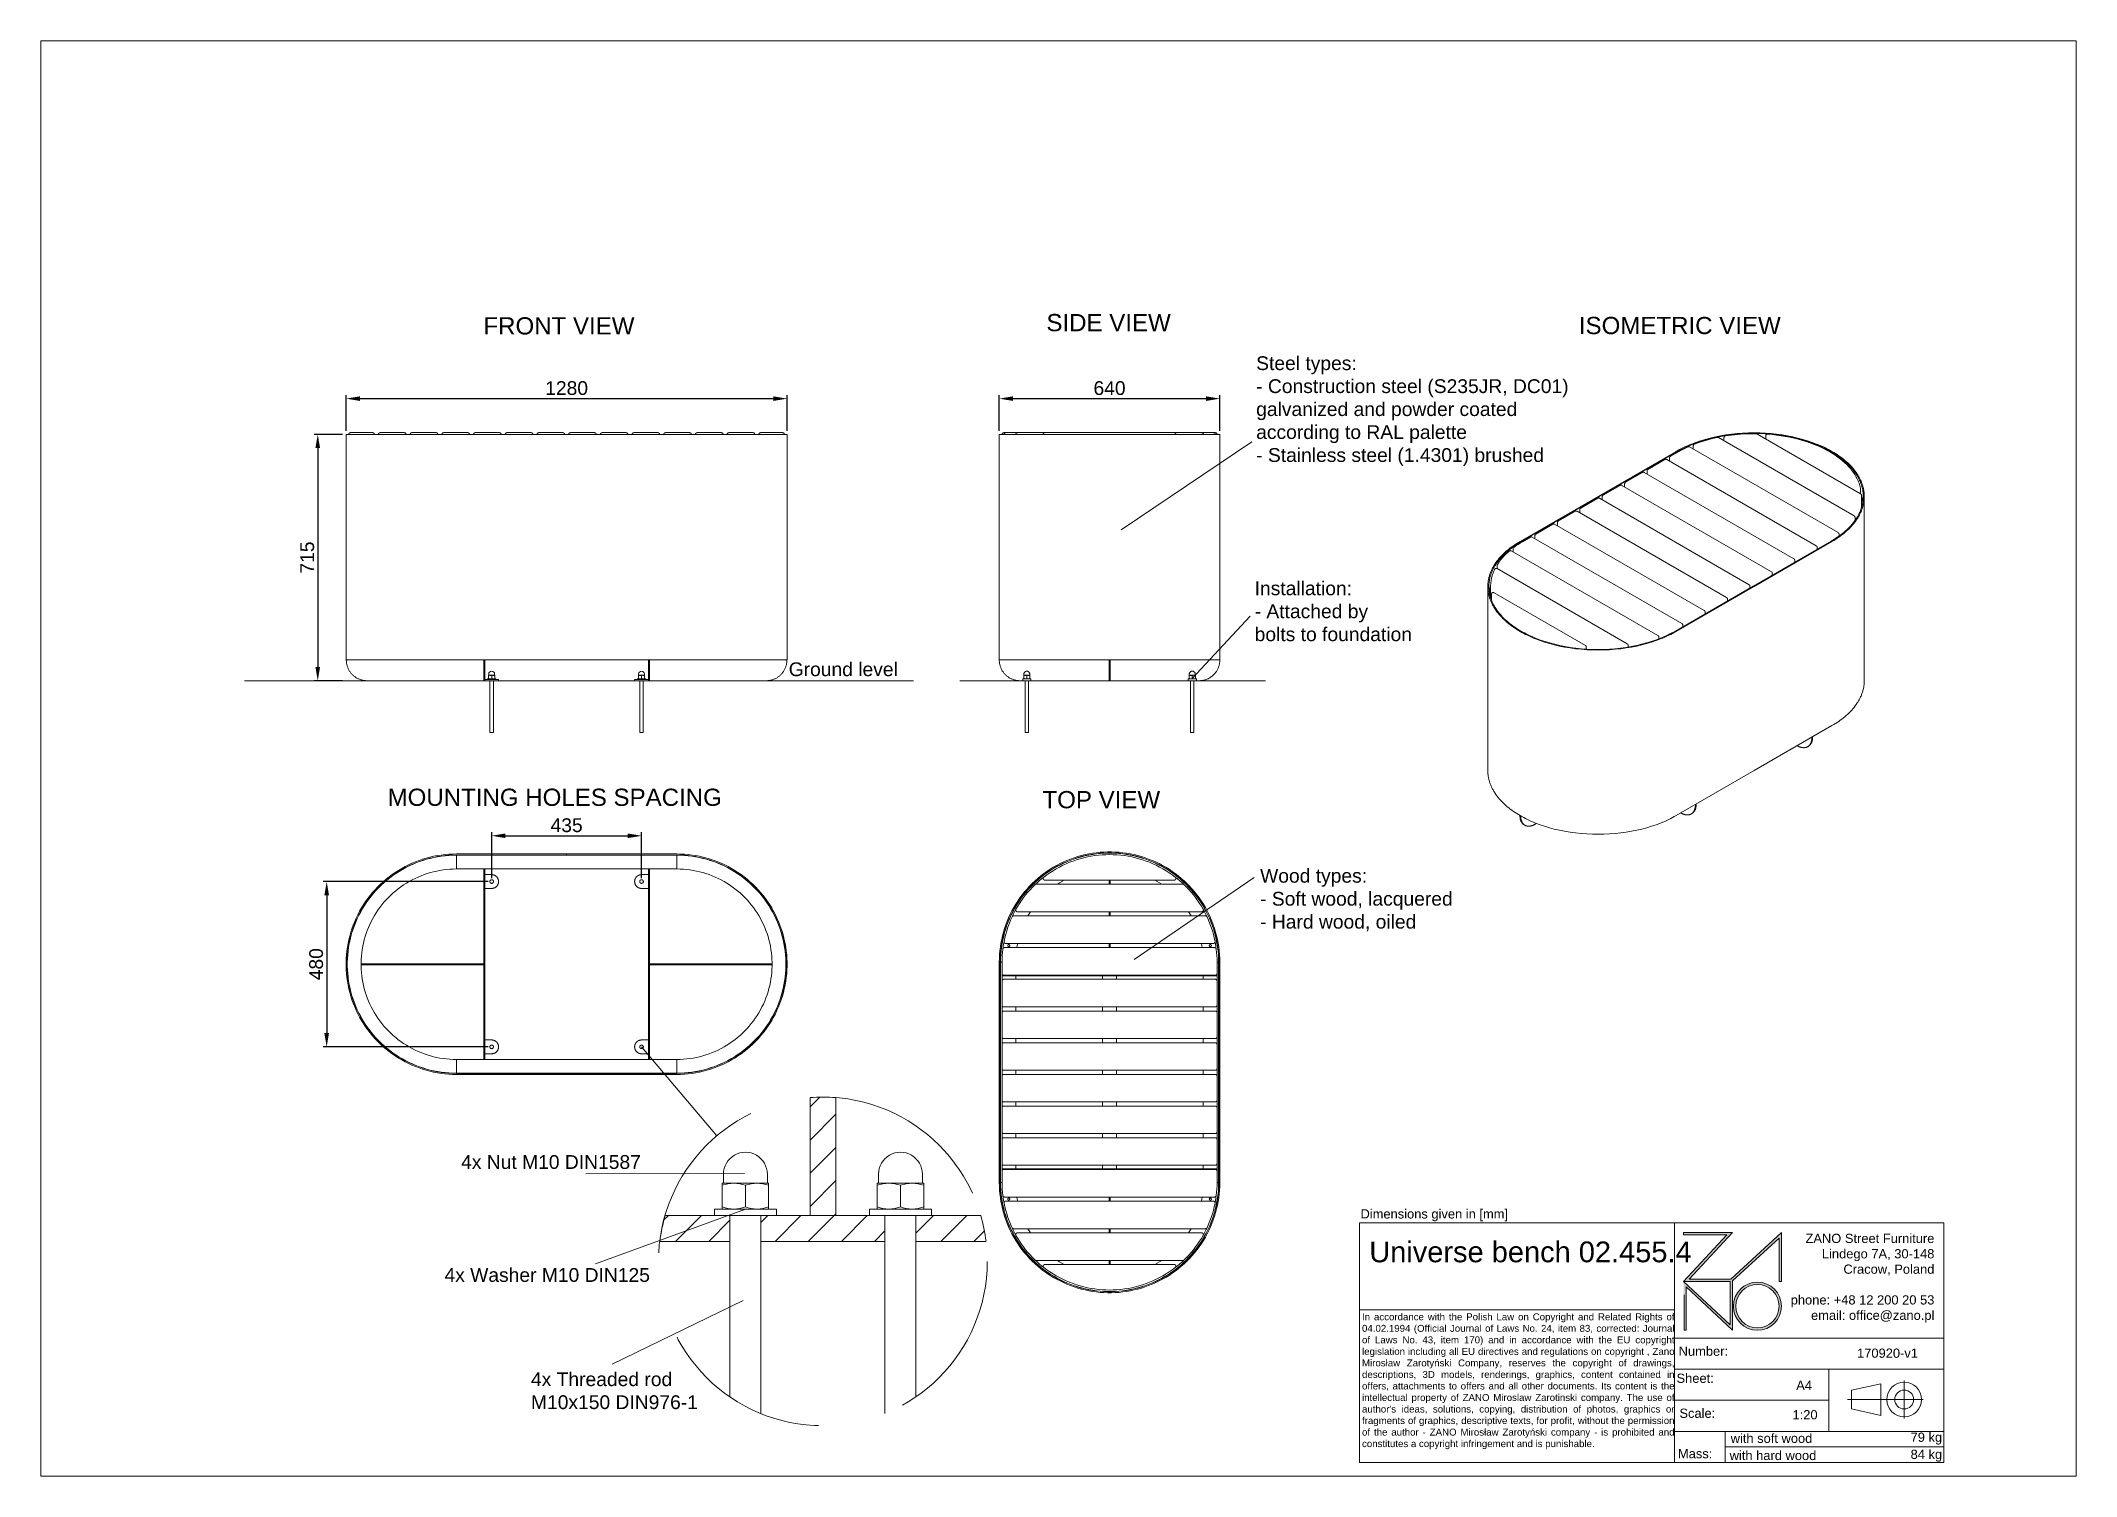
# Paper-space layout 'GB' of a CAD drawing. Header units: millimetres. Extents: x -15 to 281, y -7 to 201.
# The model-space entities are those that its viewports show. They can reach past a viewport. Long polylines and large blocks are cut down to what shows.
import ezdxf

# ---------------------------------------------------------------- set-up
doc = ezdxf.new("R2010")
doc.units = ezdxf.units.MM
doc.linetypes.add('HIDDEN', pattern=[1.905, 1.27, -0.635])
for name, color, linetype, lineweight in [('ZANO_O', 10, 'Continuous', 0), ('ZANO_R', 7, 'Continuous', 0), ('ZANO_R_przerywana', 7, 'HIDDEN', 0), ('ZANO_W', 1, 'Continuous', 0)]:
    doc.layers.add(name, color=color, linetype=linetype, lineweight=lineweight)
doc.layers.add('ZANO_P', color=7, linetype='Continuous', lineweight=0, true_color=0xffffff)
doc.styles.add('Arial', font='arial.ttf')
doc.styles.get("Standard").update_dxf_attribs({"font": 'ARIALUNI.TTF'})
doc.dimstyles.new('pl i ang', dxfattribs={"dimtxt": 50, "dimasz": 50, "dimexe": 1.25, "dimexo": 0.625, "dimgap": 10, "dimtad": 1, "dimtoh": 1, "dimtxsty": 'Standard', "dimcen": 2.5, "dimclrd": 1, "dimclre": 1, "dimclrt": 1, "dimadec": 0, "dimazin": 0, "dimtfac": 1, "dimtmove": 0, "dimatfit": 3, "dimfxl": 1, "dimarcsym": 1})

psp = doc.layouts.new('GB')

# ---------------------------------------------------------------- texts
at = {"layer": 'ZANO_O', "attachment_point": 1, "style": 'Arial'}
for s, insert, char_height, width in [('FRONT VIEW', (49.38, 161.08), 2.5, 27.6046), ('SIDE VIEW', (131.08, 161.55), 2.5, 22.2681), ('ISOMETRIC VIEW', (208.35, 161.13), 2.5, 32.1424), ('\\pxql;Steel types:\\P- Construction steel (S235JR, DC01)\\Pgalvanized and powder coated\\Paccording to RAL palette\\P- Stainless steel (1.4301) brushed', (161.52, 155.41), 2, 54.5279), ('\\pxql;Installation:\\P- Attached by \\Pbolts to foundation', (161.3, 122.73), 2, 43.6982), ('Ground level', (93.68, 110.98), 2, 19.6442), ('MOUNTING HOLES SPACING', (35.47, 92.65), 2.5, 51.246), ('TOP VIEW', (130.51, 92.3), 2.5, 24.0457), ('\\pxql;Wood types:\\P- Soft wood, lacquered\\P- Hard wood, oiled', (162.09, 81), 2, 31.0602), ('4x Nut M10 DIN1587', (46.14, 39.45), 2, 30.8338), ('4x Washer M10 DIN125', (43.73, 23.05), 2, 33.1797), ('4x Threaded rod \\PM10x150 DIN976-1', (56.28, 7.92), 2, 27.1206)]:
    psp.add_mtext(s, dxfattribs=dict(at, insert=insert, char_height=char_height, width=width))
at = {"layer": 'ZANO_R', "attachment_point": 1, "style": 'Arial'}
for s, insert, char_height, width in [('Dimensions given in [mm]', (176.66, 31.59), 1.3388, 1792.8014), ('\\pxql;Universe bench 02.455.4', (177.93, 26.91), 3.0126, 44.3227), ('\\pxqr;ZANO Street Furniture\\PLindego 7A, 30-148\\PCracow, Poland\\P\\Pphone: +48 12 200 20 53\\Pemail: office@zano.pl', (227.66, 28.03), 1.3388, 32.2827), ("\\pxqj;In accordance with the Polish Law on Copyright and Related Rights of 04.02.1994 (Official Journal of Laws No. 24, item 83, corrected: Journal of Laws No. 43, item 170) and in accordance with the EU copyright legislation including all EU directives and regulations on copyright , Zano Mirosław Zarotyński Company, reserves the copyright of drawings, descriptions, 3D models, renderings, graphics, content contained in offers, attachments to offers and all other documents. Its content is the intellectual property of ZANO Miroslaw Zarotinski company. The use of author's ideas, solutions, copying, distribution of photos, graphics or fragments of graphics, descriptive texts, for profit, without the permission of the author - ZANO Mirosław Zarotyński company - is prohibited and constitutes a copyright infringement and is punishable.", (176.88, 16.48), 1.00411, 45.2161), ('Number:', (222.83, 11.66), 1.339, 254.3232), ('170920-v1', (248.72, 11.37), 1.339, 11.9104), ('Sheet:', (222.52, 7.73), 1.339, 254.3232), ('A4', (239.89, 6.7), 1.339, 254.3232), ('Scale:', (222.94, 2.65), 1.339, 254.3232), ('1:20', (239.35, 2.43), 1.339, 5.274), ('with soft wood', (230.38, -0.99), 1.3388, 22.26), ('79 kg', (256.49, -0.83), 1.339, 5.8209), ('Mass:', (222.73, -3.22), 1.339, 254.3232), ('with hard wood', (230.23, -3.48), 1.3388, 23.7092), ('84 kg', (256.49, -3.31), 1.339, 5.8209)]:
    psp.add_mtext(s, dxfattribs=dict(at, insert=insert, char_height=char_height, width=width))

msp = doc.modelspace()

# ---------------------------------------------------------------- blocks, each defined once
blk = doc.blocks.new('*D363')
at = {"layer": 'ZANO_W', "color": 1, "lineweight": -2}
for p, q in [((686.4, 1704.5), (686.4, 1837.4)), ((1121.4, 1704.5), (1121.4, 1837.4)), ((726.4, 1827.4), (1081.4, 1827.4))]:
    blk.add_line(p, q, dxfattribs=at)
at = {"layer": 'ZANO_W', "color": 1}
for points in [[(726.4, 1834), (726.4, 1820.7), (686.4, 1827.4)], [(1081.4, 1820.7), (1081.4, 1834), (1121.4, 1827.4)]]:
    blk.add_solid(points, dxfattribs=at)
at = {"layer": 'ZANO_W', "color": 1, "insert": (903.9, 1857.8), "char_height": 40, "attachment_point": 5, "style": 'Arial'}
blk.add_mtext('435', dxfattribs=at)
blk = doc.blocks.new('*D364')
at = {"layer": 'ZANO_W', "color": 1, "lineweight": -2}
for p, q in [((676.4, 1694.5), (197.5, 1694.5)), ((207.5, 1654.5), (207.5, 1254.5)), ((676.4, 1214.5), (197.5, 1214.5))]:
    blk.add_line(p, q, dxfattribs=at)
at = {"layer": 'ZANO_W', "color": 1}
for points in [[(214.2, 1654.5), (200.8, 1654.5), (207.5, 1694.5)], [(200.8, 1254.5), (214.2, 1254.5), (207.5, 1214.5)]]:
    blk.add_solid(points, dxfattribs=at)
at = {"layer": 'ZANO_W', "color": 1, "insert": (177.1, 1454.5), "char_height": 40, "attachment_point": 5, "rotation": 90, "style": 'Arial'}
blk.add_mtext('480', dxfattribs=at)
blk = doc.blocks.new('*D365')
at = {"layer": 'ZANO_W', "color": 1, "lineweight": -2}
for p, q in [((263.9, 3002.8), (263.9, 3106.5)), ((303.9, 3096.5), (1503.9, 3096.5)), ((1543.9, 3002.8), (1543.9, 3106.5))]:
    blk.add_line(p, q, dxfattribs=at)
at = {"layer": 'ZANO_W', "color": 1}
for points in [[(303.9, 3103.2), (303.9, 3089.9), (263.9, 3096.5)], [(1503.9, 3089.9), (1503.9, 3103.2), (1543.9, 3096.5)]]:
    blk.add_solid(points, dxfattribs=at)
at = {"layer": 'ZANO_W', "color": 1, "insert": (903.9, 3126.9), "char_height": 40, "attachment_point": 5, "style": 'Arial'}
blk.add_mtext('1280', dxfattribs=at)
blk = doc.blocks.new('*D366')
at = {"layer": 'ZANO_W', "color": 1, "lineweight": -2}
for p, q in [((253.9, 2992.8), (171.6, 2992.8)), ((181.6, 2952.8), (181.6, 2317.7)), ((253.9, 2277.7), (171.6, 2277.7))]:
    blk.add_line(p, q, dxfattribs=at)
at = {"layer": 'ZANO_W', "color": 1}
for points in [[(188.3, 2952.8), (174.9, 2952.8), (181.6, 2992.8)], [(174.9, 2317.7), (188.3, 2317.7), (181.6, 2277.7)]]:
    blk.add_solid(points, dxfattribs=at)
at = {"layer": 'ZANO_W', "color": 1, "insert": (151.2, 2635.2), "char_height": 40, "attachment_point": 5, "rotation": 90, "style": 'Arial'}
blk.add_mtext('715', dxfattribs=at)
blk = doc.blocks.new('*D367')
at = {"layer": 'ZANO_W', "color": 1, "lineweight": -2}
for p, q in [((2159.7, 3002.8), (2159.7, 3106.5)), ((2199.7, 3096.5), (2759.7, 3096.5)), ((2799.7, 3002.8), (2799.7, 3106.5))]:
    blk.add_line(p, q, dxfattribs=at)
at = {"layer": 'ZANO_W', "color": 1}
for points in [[(2199.7, 3103.2), (2199.7, 3089.9), (2159.7, 3096.5)], [(2759.7, 3089.9), (2759.7, 3103.2), (2799.7, 3096.5)]]:
    blk.add_solid(points, dxfattribs=at)
at = {"layer": 'ZANO_W', "color": 1, "insert": (2479.7, 3126.9), "char_height": 40, "attachment_point": 5, "style": 'Arial'}
blk.add_mtext('640', dxfattribs=at)

# ---------------------------------------------------------------- dimensions: what is measured, and where the dimension line sits
at = {"layer": 'ZANO_W'}
for base, p1, p2, picture, middle in [((1543.9, 3096.5), (263.9, 2992.8), (1543.9, 2992.8), '*D365', (903.9, 3126.9)), ((2799.7, 3096.5), (2159.7, 2992.8), (2799.7, 2992.8), '*D367', (2479.7, 3126.9)), ((1121.4, 1827.4), (686.4, 1694.5), (1121.4, 1694.5), '*D363', (903.9, 1857.8))]:
    dim = msp.add_linear_dim(base=base, p1=p1, p2=p2, dimstyle='pl i ang', override={"dimtxt": 40, "dimasz": 40, "dimexe": 10, "dimexo": 10, "dimtoh": 0, "dimdec": 0, "dimtxsty": 'Arial', "dimtdec": 0, "dimtmove": 1}, dxfattribs=at)
    dim.commit()
    dim.dimension.update_dxf_attribs({"geometry": picture, "text_midpoint": middle})
for base, p1, p2, picture, middle in [((181.6, 2277.7), (263.9, 2992.8), (263.9, 2277.7), '*D366', (151.2, 2635.2)), ((207.5, 1214.5), (686.4, 1694.5), (686.4, 1214.5), '*D364', (177.1, 1454.5))]:
    dim = msp.add_linear_dim(base=base, p1=p1, p2=p2, angle=90, dimstyle='pl i ang', override={"dimtxt": 40, "dimasz": 40, "dimexe": 10, "dimexo": 10, "dimtoh": 0, "dimdec": 0, "dimtxsty": 'Arial', "dimtdec": 0, "dimtmove": 1}, dxfattribs=at)
    dim.commit()
    dim.dimension.update_dxf_attribs({"geometry": picture, "text_midpoint": middle})

# ---------------------------------------------------------------- linework, layer by layer
at = {"layer": 'ZANO_R'}
for p, q in [((263.9, 2992.8), (583.9, 2992.8)), ((263.9, 2992.8), (263.9, 2337.8)), ((272, 2993.4), (271.9, 2993.3)), ((271.9, 2993.3), (271.9, 2993.1)), ((271.9, 2993.1), (271.9, 2992.9)), ((271.9, 2992.9), (271.9, 2992.8)), ((272.1, 2993.9), (272, 2993.8)), ((272, 2993.8), (272, 2993.6)), ((272, 2993.6), (272, 2993.4)), ((272.2, 2994.4), (272.1, 2994.3)), ((272.1, 2994.3), (272.1, 2994.1)), ((272.1, 2994.1), (272.1, 2993.9)), ((272.3, 2994.6), (272.2, 2994.4)), ((272.4, 2994.9), (272.3, 2994.7)), ((272.3, 2994.7), (272.3, 2994.6)), ((272.5, 2995.1), (272.4, 2994.9)), ((272.6, 2995.2), (272.5, 2995.1)), ((272.7, 2995.5), (272.6, 2995.3)), ((272.6, 2995.3), (272.6, 2995.2)), ((272.8, 2995.6), (272.7, 2995.5)), ((272.9, 2995.8), (272.8, 2995.6)), ((273, 2995.9), (272.9, 2995.8)), ((273.1, 2996), (273, 2995.9)), ((273.3, 2996.2), (273.1, 2996)), ((273.4, 2996.3), (273.3, 2996.2)), ((273.5, 2996.4), (273.4, 2996.3)), ((273.6, 2996.5), (273.5, 2996.4)), ((273.8, 2996.6), (273.6, 2996.5)), ((273.9, 2996.7), (273.8, 2996.6)), ((274, 2996.8), (273.9, 2996.7)), ((274.2, 2996.9), (274, 2996.8)), ((274.3, 2997), (274.2, 2996.9)), ((274.5, 2997.1), (274.3, 2997)), ((274.6, 2997.2), (274.5, 2997.1)), ((274.8, 2997.3), (274.6, 2997.2)), ((274.9, 2997.3), (274.8, 2997.3)), ((275.1, 2997.4), (274.9, 2997.3)), ((275.2, 2997.5), (275.1, 2997.4)), ((275.4, 2997.5), (275.2, 2997.5)), ((275.6, 2997.6), (275.4, 2997.5)), ((275.7, 2997.6), (275.6, 2997.6)), ((275.9, 2997.6), (275.7, 2997.6)), ((276.1, 2997.7), (275.9, 2997.6)), ((276.2, 2997.7), (276.1, 2997.7)), ((276.4, 2997.7), (276.2, 2997.7)), ((276.6, 2997.7), (276.4, 2997.7)), ((276.7, 2997.7), (276.6, 2997.7)), ((276.9, 2997.8), (276.7, 2997.7)), ((276.9, 2997.8), (276.9, 2997.8)), ((276.9, 2997.8), (276.9, 2997.8)), ((276.9, 2997.8), (276.9, 2997.8)), ((277, 2997.8), (276.9, 2997.8)), ((276.9, 2997.8), (276.9, 2997.8)), ((276.9, 2997.8), (276.9, 2997.8)), ((276.9, 2997.8), (276.9, 2997.8)), ((277, 2997.8), (277, 2997.8)), ((277, 2997.8), (277, 2997.8)), ((277.1, 2997.8), (277, 2997.8)), ((277, 2997.8), (277, 2997.8)), ((277.1, 2997.8), (277.1, 2997.8)), ((277.1, 2997.8), (277.1, 2997.8)), ((340.9, 2997.8), (277.1, 2997.8)), ((277.1, 2997.8), (277.1, 2997.8)), ((340.9, 2997.8), (341.1, 2997.7)), ((341.1, 2997.7), (341.3, 2997.7)), ((341.3, 2997.7), (341.4, 2997.7)), ((341.4, 2997.7), (341.6, 2997.7)), ((341.6, 2997.7), (341.8, 2997.7)), ((341.8, 2997.7), (341.9, 2997.6)), ((341.9, 2997.6), (342.1, 2997.6)), ((342.1, 2997.6), (342.3, 2997.6)), ((342.3, 2997.6), (342.4, 2997.5)), ((342.4, 2997.5), (342.6, 2997.5)), ((342.6, 2997.5), (342.7, 2997.4)), ((342.7, 2997.4), (342.9, 2997.3)), ((342.9, 2997.3), (343.1, 2997.3)), ((343.1, 2997.3), (343.2, 2997.2)), ((343.2, 2997.2), (343.4, 2997.1)), ((343.4, 2997.1), (343.5, 2997)), ((343.5, 2997), (343.7, 2996.9)), ((343.7, 2996.9), (343.8, 2996.8)), ((343.8, 2996.8), (343.9, 2996.7)), ((343.9, 2996.7), (344.1, 2996.6)), ((344.1, 2996.6), (344.2, 2996.5)), ((344.2, 2996.5), (344.3, 2996.4)), ((344.3, 2996.4), (344.4, 2996.3)), ((344.4, 2996.3), (344.6, 2996.2)), ((344.6, 2996.2), (344.7, 2996)), ((344.7, 2996), (344.8, 2995.9)), ((344.8, 2995.9), (344.9, 2995.8)), ((344.9, 2995.8), (345, 2995.6)), ((345, 2995.6), (345.1, 2995.5)), ((345.1, 2995.5), (345.2, 2995.3)), ((345.2, 2995.3), (345.3, 2995.2)), ((345.3, 2995.2), (345.3, 2995.1)), ((345.3, 2995.1), (345.4, 2994.9)), ((345.4, 2994.9), (345.5, 2994.7)), ((345.5, 2994.7), (345.6, 2994.6)), ((345.6, 2994.6), (345.6, 2994.4)), ((345.6, 2994.4), (345.7, 2994.3)), ((345.7, 2994.3), (345.7, 2994.1)), ((345.7, 2994.1), (345.8, 2993.9)), ((345.8, 2993.9), (345.8, 2993.8)), ((345.8, 2993.8), (345.8, 2993.6)), ((345.8, 2993.6), (345.9, 2993.4)), ((345.9, 2993.4), (345.9, 2993.3)), ((345.9, 2993.3), (345.9, 2993.1)), ((345.9, 2993.1), (345.9, 2992.9)), ((345.9, 2992.9), (345.9, 2992.8)), ((358, 2993.4), (357.9, 2993.3)), ((357.9, 2993.3), (357.9, 2993.1)), ((357.9, 2993.1), (357.9, 2992.9)), ((357.9, 2992.9), (357.9, 2992.8)), ((358.1, 2993.9), (358, 2993.8)), ((358, 2993.8), (358, 2993.6)), ((358, 2993.6), (358, 2993.4)), ((358.2, 2994.4), (358.1, 2994.3)), ((358.1, 2994.3), (358.1, 2994.1)), ((358.1, 2994.1), (358.1, 2993.9)), ((358.3, 2994.6), (358.2, 2994.4)), ((358.4, 2994.9), (358.3, 2994.7)), ((358.3, 2994.7), (358.3, 2994.6)), ((358.5, 2995.1), (358.4, 2994.9)), ((358.6, 2995.2), (358.5, 2995.1)), ((358.7, 2995.5), (358.6, 2995.3)), ((358.6, 2995.3), (358.6, 2995.2)), ((358.8, 2995.6), (358.7, 2995.5)), ((358.9, 2995.8), (358.8, 2995.6)), ((359, 2995.9), (358.9, 2995.8)), ((359.1, 2996), (359, 2995.9)), ((359.3, 2996.2), (359.1, 2996)), ((359.4, 2996.3), (359.3, 2996.2)), ((359.5, 2996.4), (359.4, 2996.3)), ((359.6, 2996.5), (359.5, 2996.4)), ((359.8, 2996.6), (359.6, 2996.5)), ((359.9, 2996.7), (359.8, 2996.6)), ((360, 2996.8), (359.9, 2996.7)), ((360.2, 2996.9), (360, 2996.8)), ((360.3, 2997), (360.2, 2996.9)), ((360.5, 2997.1), (360.3, 2997)), ((360.6, 2997.2), (360.5, 2997.1)), ((360.8, 2997.3), (360.6, 2997.2)), ((360.9, 2997.3), (360.8, 2997.3)), ((361.1, 2997.4), (360.9, 2997.3)), ((361.2, 2997.5), (361.1, 2997.4)), ((361.4, 2997.5), (361.2, 2997.5)), ((361.6, 2997.6), (361.4, 2997.5)), ((361.7, 2997.6), (361.6, 2997.6)), ((361.9, 2997.6), (361.7, 2997.6)), ((362.1, 2997.7), (361.9, 2997.6)), ((362.2, 2997.7), (362.1, 2997.7)), ((362.4, 2997.7), (362.2, 2997.7)), ((362.6, 2997.7), (362.4, 2997.7)), ((362.7, 2997.7), (362.6, 2997.7)), ((362.9, 2997.8), (362.7, 2997.7)), ((395.6, 2997.8), (362.9, 2997.8)), ((395.9, 2997.8), (395.6, 2997.8)), ((396.1, 2997.8), (395.9, 2997.8)), ((396.5, 2997.8), (396.1, 2997.8)), ((396.7, 2997.8), (396.5, 2997.8)), ((397, 2997.8), (396.7, 2997.8)), ((397.2, 2997.8), (397, 2997.8)), ((397.6, 2997.8), (397.2, 2997.8)), ((397.8, 2997.8), (397.6, 2997.8)), ((398.2, 2997.8), (397.8, 2997.8)), ((398.3, 2997.8), (398.2, 2997.8)), ((398.7, 2997.8), (398.3, 2997.8)), ((398.9, 2997.8), (398.7, 2997.8)), ((399.3, 2997.8), (398.9, 2997.8)), ((399.4, 2997.8), (399.3, 2997.8)), ((432.9, 2997.8), (399.4, 2997.8)), ((432.9, 2997.8), (433.1, 2997.7)), ((433.1, 2997.7), (433.3, 2997.7)), ((433.3, 2997.7), (433.4, 2997.7)), ((433.4, 2997.7), (433.6, 2997.7)), ((433.6, 2997.7), (433.8, 2997.7)), ((433.8, 2997.7), (433.9, 2997.6)), ((433.9, 2997.6), (434.1, 2997.6)), ((434.1, 2997.6), (434.3, 2997.6)), ((434.3, 2997.6), (434.4, 2997.5)), ((434.4, 2997.5), (434.6, 2997.5)), ((434.6, 2997.5), (434.7, 2997.4)), ((434.7, 2997.4), (434.9, 2997.3)), ((434.9, 2997.3), (435.1, 2997.3)), ((435.1, 2997.3), (435.2, 2997.2)), ((435.2, 2997.2), (435.4, 2997.1)), ((435.4, 2997.1), (435.5, 2997)), ((435.5, 2997), (435.7, 2996.9)), ((435.7, 2996.9), (435.8, 2996.8)), ((435.8, 2996.8), (435.9, 2996.7)), ((435.9, 2996.7), (436.1, 2996.6)), ((436.1, 2996.6), (436.2, 2996.5)), ((436.2, 2996.5), (436.3, 2996.4)), ((436.3, 2996.4), (436.4, 2996.3)), ((436.4, 2996.3), (436.6, 2996.2)), ((436.6, 2996.2), (436.7, 2996)), ((436.7, 2996), (436.8, 2995.9)), ((436.8, 2995.9), (436.9, 2995.8)), ((436.9, 2995.8), (437, 2995.6)), ((437, 2995.6), (437.1, 2995.5)), ((437.1, 2995.5), (437.2, 2995.3)), ((437.2, 2995.3), (437.3, 2995.2)), ((437.3, 2995.2), (437.3, 2995.1)), ((437.3, 2995.1), (437.4, 2994.9)), ((437.4, 2994.9), (437.5, 2994.7)), ((437.5, 2994.7), (437.6, 2994.6)), ((437.6, 2994.6), (437.6, 2994.4)), ((437.6, 2994.4), (437.7, 2994.3)), ((437.7, 2994.3), (437.7, 2994.1)), ((437.7, 2994.1), (437.8, 2993.9)), ((437.8, 2993.9), (437.8, 2993.8)), ((437.8, 2993.8), (437.8, 2993.6)), ((437.8, 2993.6), (437.9, 2993.4)), ((437.9, 2993.4), (437.9, 2993.3)), ((437.9, 2993.3), (437.9, 2993.1)), ((437.9, 2993.1), (437.9, 2992.9)), ((437.9, 2992.9), (437.9, 2992.8)), ((450, 2993.4), (449.9, 2993.3)), ((449.9, 2993.3), (449.9, 2993.1)), ((449.9, 2993.1), (449.9, 2992.9)), ((449.9, 2992.9), (449.9, 2992.8)), ((450.1, 2993.9), (450, 2993.8)), ((450, 2993.8), (450, 2993.6)), ((450, 2993.6), (450, 2993.4)), ((450.2, 2994.4), (450.1, 2994.3)), ((450.1, 2994.3), (450.1, 2994.1)), ((450.1, 2994.1), (450.1, 2993.9)), ((450.3, 2994.6), (450.2, 2994.4)), ((450.4, 2994.9), (450.3, 2994.7)), ((450.3, 2994.7), (450.3, 2994.6)), ((450.5, 2995.1), (450.4, 2994.9)), ((450.6, 2995.2), (450.5, 2995.1)), ((450.7, 2995.5), (450.6, 2995.3)), ((450.6, 2995.3), (450.6, 2995.2)), ((450.8, 2995.6), (450.7, 2995.5)), ((450.9, 2995.8), (450.8, 2995.6)), ((451, 2995.9), (450.9, 2995.8)), ((451.1, 2996), (451, 2995.9)), ((451.3, 2996.2), (451.1, 2996)), ((451.4, 2996.3), (451.3, 2996.2)), ((451.5, 2996.4), (451.4, 2996.3)), ((451.6, 2996.5), (451.5, 2996.4)), ((451.8, 2996.6), (451.6, 2996.5)), ((451.9, 2996.7), (451.8, 2996.6)), ((452, 2996.8), (451.9, 2996.7)), ((452.2, 2996.9), (452, 2996.8)), ((452.3, 2997), (452.2, 2996.9)), ((452.5, 2997.1), (452.3, 2997)), ((452.6, 2997.2), (452.5, 2997.1)), ((452.8, 2997.3), (452.6, 2997.2)), ((452.9, 2997.3), (452.8, 2997.3)), ((453.1, 2997.4), (452.9, 2997.3)), ((453.2, 2997.5), (453.1, 2997.4)), ((453.4, 2997.5), (453.2, 2997.5)), ((453.6, 2997.6), (453.4, 2997.5)), ((453.7, 2997.6), (453.6, 2997.6)), ((453.9, 2997.6), (453.7, 2997.6)), ((454.1, 2997.7), (453.9, 2997.6)), ((454.2, 2997.7), (454.1, 2997.7)), ((454.4, 2997.7), (454.2, 2997.7)), ((454.6, 2997.7), (454.4, 2997.7)), ((454.7, 2997.7), (454.6, 2997.7)), ((454.9, 2997.8), (454.7, 2997.7)), ((488.6, 2997.8), (454.9, 2997.8)), ((489.2, 2997.8), (488.6, 2997.8)), ((489.7, 2997.8), (489.2, 2997.8)), ((524.9, 2997.8), (489.7, 2997.8)), ((524.9, 2997.8), (525.1, 2997.7)), ((525.1, 2997.7), (525.3, 2997.7)), ((525.3, 2997.7), (525.4, 2997.7)), ((525.4, 2997.7), (525.6, 2997.7)), ((525.6, 2997.7), (525.8, 2997.7)), ((525.8, 2997.7), (525.9, 2997.6)), ((525.9, 2997.6), (526.1, 2997.6)), ((526.1, 2997.6), (526.3, 2997.6)), ((526.3, 2997.6), (526.4, 2997.5)), ((526.4, 2997.5), (526.6, 2997.5)), ((526.6, 2997.5), (526.7, 2997.4)), ((526.7, 2997.4), (526.9, 2997.3)), ((526.9, 2997.3), (527.1, 2997.3)), ((527.1, 2997.3), (527.2, 2997.2)), ((527.2, 2997.2), (527.4, 2997.1)), ((527.4, 2997.1), (527.5, 2997)), ((527.5, 2997), (527.7, 2996.9)), ((527.7, 2996.9), (527.8, 2996.8)), ((527.8, 2996.8), (527.9, 2996.7)), ((527.9, 2996.7), (528.1, 2996.6)), ((528.1, 2996.6), (528.2, 2996.5)), ((528.2, 2996.5), (528.3, 2996.4)), ((528.3, 2996.4), (528.4, 2996.3)), ((528.4, 2996.3), (528.6, 2996.2)), ((528.6, 2996.2), (528.7, 2996)), ((528.7, 2996), (528.8, 2995.9)), ((528.8, 2995.9), (528.9, 2995.8)), ((528.9, 2995.8), (529, 2995.6)), ((529, 2995.6), (529.1, 2995.5)), ((529.1, 2995.5), (529.2, 2995.3)), ((529.2, 2995.3), (529.3, 2995.2)), ((529.3, 2995.2), (529.3, 2995.1)), ((529.3, 2995.1), (529.4, 2994.9)), ((529.4, 2994.9), (529.5, 2994.7)), ((529.5, 2994.7), (529.6, 2994.6)), ((529.6, 2994.6), (529.6, 2994.4)), ((529.6, 2994.4), (529.7, 2994.3)), ((529.7, 2994.3), (529.7, 2994.1)), ((529.7, 2994.1), (529.8, 2993.9)), ((529.8, 2993.9), (529.8, 2993.8)), ((529.8, 2993.8), (529.8, 2993.6)), ((529.8, 2993.6), (529.9, 2993.4)), ((529.9, 2993.4), (529.9, 2993.3)), ((529.9, 2993.3), (529.9, 2993.1)), ((529.9, 2993.1), (529.9, 2992.9)), ((529.9, 2992.9), (529.9, 2992.8)), ((542, 2993.4), (541.9, 2993.3)), ((541.9, 2993.3), (541.9, 2993.1)), ((541.9, 2993.1), (541.9, 2992.9)), ((541.9, 2992.9), (541.9, 2992.8)), ((542.1, 2993.9), (542, 2993.8)), ((542, 2993.8), (542, 2993.6)), ((542, 2993.6), (542, 2993.4)), ((542.2, 2994.4), (542.1, 2994.3)), ((542.1, 2994.3), (542.1, 2994.1)), ((542.1, 2994.1), (542.1, 2993.9)), ((542.3, 2994.6), (542.2, 2994.4)), ((542.4, 2994.9), (542.3, 2994.7)), ((542.3, 2994.7), (542.3, 2994.6)), ((542.5, 2995.1), (542.4, 2994.9)), ((542.6, 2995.2), (542.5, 2995.1)), ((542.7, 2995.5), (542.6, 2995.3)), ((542.6, 2995.3), (542.6, 2995.2)), ((542.8, 2995.6), (542.7, 2995.5)), ((542.9, 2995.8), (542.8, 2995.6)), ((543, 2995.9), (542.9, 2995.8)), ((543.1, 2996), (543, 2995.9)), ((543.3, 2996.2), (543.1, 2996)), ((543.4, 2996.3), (543.3, 2996.2)), ((543.5, 2996.4), (543.4, 2996.3)), ((543.6, 2996.5), (543.5, 2996.4)), ((543.8, 2996.6), (543.6, 2996.5)), ((543.9, 2996.7), (543.8, 2996.6)), ((544, 2996.8), (543.9, 2996.7)), ((544.2, 2996.9), (544, 2996.8)), ((544.3, 2997), (544.2, 2996.9)), ((544.5, 2997.1), (544.3, 2997)), ((544.6, 2997.2), (544.5, 2997.1)), ((544.8, 2997.3), (544.6, 2997.2)), ((544.9, 2997.3), (544.8, 2997.3)), ((545.1, 2997.4), (544.9, 2997.3)), ((545.2, 2997.5), (545.1, 2997.4)), ((545.4, 2997.5), (545.2, 2997.5)), ((545.6, 2997.6), (545.4, 2997.5)), ((545.7, 2997.6), (545.6, 2997.6)), ((545.9, 2997.6), (545.7, 2997.6)), ((546.1, 2997.7), (545.9, 2997.6)), ((546.2, 2997.7), (546.1, 2997.7)), ((546.4, 2997.7), (546.2, 2997.7)), ((546.6, 2997.7), (546.4, 2997.7)), ((546.7, 2997.7), (546.6, 2997.7)), ((546.9, 2997.8), (546.7, 2997.7)), ((565.6, 2997.8), (546.9, 2997.8)), ((583.9, 2997.8), (565.6, 2997.8)), ((616.9, 2997.8), (583.9, 2997.8)), ((583.9, 2992.8), (903.9, 2992.8)), ((616.9, 2997.8), (617.1, 2997.7)), ((617.1, 2997.7), (617.3, 2997.7)), ((617.3, 2997.7), (617.4, 2997.7)), ((617.4, 2997.7), (617.6, 2997.7)), ((617.6, 2997.7), (617.8, 2997.7)), ((617.8, 2997.7), (617.9, 2997.6)), ((617.9, 2997.6), (618.1, 2997.6)), ((618.1, 2997.6), (618.3, 2997.6)), ((618.3, 2997.6), (618.4, 2997.5)), ((618.4, 2997.5), (618.6, 2997.5)), ((618.6, 2997.5), (618.7, 2997.4)), ((618.7, 2997.4), (618.9, 2997.3)), ((618.9, 2997.3), (619.1, 2997.3)), ((619.1, 2997.3), (619.2, 2997.2)), ((619.2, 2997.2), (619.4, 2997.1)), ((619.4, 2997.1), (619.5, 2997)), ((619.5, 2997), (619.7, 2996.9)), ((619.7, 2996.9), (619.8, 2996.8)), ((619.8, 2996.8), (619.9, 2996.7)), ((619.9, 2996.7), (620.1, 2996.6)), ((620.1, 2996.6), (620.2, 2996.5)), ((620.2, 2996.5), (620.3, 2996.4)), ((620.3, 2996.4), (620.4, 2996.3)), ((620.4, 2996.3), (620.6, 2996.2)), ((620.6, 2996.2), (620.7, 2996)), ((620.7, 2996), (620.8, 2995.9)), ((620.8, 2995.9), (620.9, 2995.8)), ((620.9, 2995.8), (621, 2995.6)), ((621, 2995.6), (621.1, 2995.5)), ((621.1, 2995.5), (621.2, 2995.3)), ((621.2, 2995.3), (621.3, 2995.2)), ((621.3, 2995.2), (621.3, 2995.1)), ((621.3, 2995.1), (621.4, 2994.9)), ((621.4, 2994.9), (621.5, 2994.7)), ((621.5, 2994.7), (621.6, 2994.6)), ((621.6, 2994.6), (621.6, 2994.4)), ((621.6, 2994.4), (621.7, 2994.3)), ((621.7, 2994.3), (621.7, 2994.1)), ((621.7, 2994.1), (621.8, 2993.9)), ((621.8, 2993.9), (621.8, 2993.8)), ((621.8, 2993.8), (621.8, 2993.6)), ((621.8, 2993.6), (621.9, 2993.4)), ((621.9, 2993.4), (621.9, 2993.3)), ((621.9, 2993.3), (621.9, 2993.1)), ((621.9, 2993.1), (621.9, 2992.9)), ((621.9, 2992.9), (621.9, 2992.8)), ((634, 2993.4), (633.9, 2993.3)), ((633.9, 2993.3), (633.9, 2993.1)), ((633.9, 2993.1), (633.9, 2992.9)), ((633.9, 2992.9), (633.9, 2992.8)), ((634.1, 2993.9), (634, 2993.8)), ((634, 2993.8), (634, 2993.6)), ((634, 2993.6), (634, 2993.4)), ((634.2, 2994.4), (634.1, 2994.3)), ((634.1, 2994.3), (634.1, 2994.1)), ((634.1, 2994.1), (634.1, 2993.9)), ((634.3, 2994.6), (634.2, 2994.4)), ((634.4, 2994.9), (634.3, 2994.7)), ((634.3, 2994.7), (634.3, 2994.6)), ((634.5, 2995.1), (634.4, 2994.9)), ((634.6, 2995.2), (634.5, 2995.1)), ((634.7, 2995.5), (634.6, 2995.3)), ((634.6, 2995.3), (634.6, 2995.2)), ((634.8, 2995.6), (634.7, 2995.5)), ((634.9, 2995.8), (634.8, 2995.6)), ((635, 2995.9), (634.9, 2995.8)), ((635.1, 2996), (635, 2995.9)), ((635.3, 2996.2), (635.1, 2996)), ((635.4, 2996.3), (635.3, 2996.2)), ((635.5, 2996.4), (635.4, 2996.3)), ((635.6, 2996.5), (635.5, 2996.4)), ((635.8, 2996.6), (635.6, 2996.5)), ((635.9, 2996.7), (635.8, 2996.6)), ((636, 2996.8), (635.9, 2996.7)), ((636.2, 2996.9), (636, 2996.8)), ((636.3, 2997), (636.2, 2996.9)), ((636.5, 2997.1), (636.3, 2997)), ((636.6, 2997.2), (636.5, 2997.1)), ((636.8, 2997.3), (636.6, 2997.2)), ((636.9, 2997.3), (636.8, 2997.3)), ((637.1, 2997.4), (636.9, 2997.3)), ((637.2, 2997.5), (637.1, 2997.4)), ((637.4, 2997.5), (637.2, 2997.5)), ((637.6, 2997.6), (637.4, 2997.5)), ((637.7, 2997.6), (637.6, 2997.6)), ((637.9, 2997.6), (637.7, 2997.6)), ((638.1, 2997.7), (637.9, 2997.6)), ((638.2, 2997.7), (638.1, 2997.7)), ((638.4, 2997.7), (638.2, 2997.7)), ((638.6, 2997.7), (638.4, 2997.7)), ((638.7, 2997.7), (638.6, 2997.7)), ((638.9, 2997.8), (638.7, 2997.7)), ((708.9, 2997.8), (638.9, 2997.8)), ((708.9, 2997.8), (709.1, 2997.7)), ((709.1, 2997.7), (709.3, 2997.7)), ((709.3, 2997.7), (709.4, 2997.7)), ((709.4, 2997.7), (709.6, 2997.7)), ((709.6, 2997.7), (709.8, 2997.7)), ((709.8, 2997.7), (709.9, 2997.6)), ((709.9, 2997.6), (710.1, 2997.6)), ((710.1, 2997.6), (710.3, 2997.6)), ((710.3, 2997.6), (710.4, 2997.5)), ((710.4, 2997.5), (710.6, 2997.5)), ((710.6, 2997.5), (710.7, 2997.4)), ((710.7, 2997.4), (710.9, 2997.3)), ((710.9, 2997.3), (711.1, 2997.3)), ((711.1, 2997.3), (711.2, 2997.2)), ((711.2, 2997.2), (711.4, 2997.1)), ((711.4, 2997.1), (711.5, 2997)), ((711.5, 2997), (711.7, 2996.9)), ((711.7, 2996.9), (711.8, 2996.8)), ((711.8, 2996.8), (711.9, 2996.7)), ((711.9, 2996.7), (712.1, 2996.6)), ((712.1, 2996.6), (712.2, 2996.5)), ((712.2, 2996.5), (712.3, 2996.4)), ((712.3, 2996.4), (712.4, 2996.3)), ((712.4, 2996.3), (712.6, 2996.2)), ((712.6, 2996.2), (712.7, 2996)), ((712.7, 2996), (712.8, 2995.9)), ((712.8, 2995.9), (712.9, 2995.8)), ((712.9, 2995.8), (713, 2995.6)), ((713, 2995.6), (713.1, 2995.5)), ((713.1, 2995.5), (713.2, 2995.3)), ((713.2, 2995.3), (713.3, 2995.2)), ((713.3, 2995.2), (713.3, 2995.1)), ((713.3, 2995.1), (713.4, 2994.9)), ((713.4, 2994.9), (713.5, 2994.7)), ((713.5, 2994.7), (713.6, 2994.6)), ((713.6, 2994.6), (713.6, 2994.4)), ((713.6, 2994.4), (713.7, 2994.3)), ((713.7, 2994.3), (713.7, 2994.1)), ((713.7, 2994.1), (713.8, 2993.9)), ((713.8, 2993.9), (713.8, 2993.8)), ((713.8, 2993.8), (713.8, 2993.6)), ((713.8, 2993.6), (713.9, 2993.4)), ((713.9, 2993.4), (713.9, 2993.3)), ((713.9, 2993.3), (713.9, 2993.1)), ((713.9, 2993.1), (713.9, 2992.9)), ((713.9, 2992.9), (713.9, 2992.8)), ((726, 2993.4), (725.9, 2993.3)), ((725.9, 2993.3), (725.9, 2993.1)), ((725.9, 2993.1), (725.9, 2992.9)), ((725.9, 2992.9), (725.9, 2992.8)), ((726.1, 2993.9), (726, 2993.8)), ((726, 2993.8), (726, 2993.6)), ((726, 2993.6), (726, 2993.4)), ((726.2, 2994.4), (726.1, 2994.3)), ((726.1, 2994.3), (726.1, 2994.1)), ((726.1, 2994.1), (726.1, 2993.9)), ((726.3, 2994.6), (726.2, 2994.4)), ((726.4, 2994.9), (726.3, 2994.7)), ((726.3, 2994.7), (726.3, 2994.6)), ((726.5, 2995.1), (726.4, 2994.9)), ((726.6, 2995.2), (726.5, 2995.1)), ((726.7, 2995.5), (726.6, 2995.3)), ((726.6, 2995.3), (726.6, 2995.2)), ((726.8, 2995.6), (726.7, 2995.5)), ((726.9, 2995.8), (726.8, 2995.6)), ((727, 2995.9), (726.9, 2995.8)), ((727.1, 2996), (727, 2995.9)), ((727.3, 2996.2), (727.1, 2996)), ((727.4, 2996.3), (727.3, 2996.2)), ((727.5, 2996.4), (727.4, 2996.3)), ((727.6, 2996.5), (727.5, 2996.4)), ((727.8, 2996.6), (727.6, 2996.5)), ((727.9, 2996.7), (727.8, 2996.6)), ((728, 2996.8), (727.9, 2996.7)), ((728.2, 2996.9), (728, 2996.8)), ((728.3, 2997), (728.2, 2996.9)), ((728.5, 2997.1), (728.3, 2997)), ((728.6, 2997.2), (728.5, 2997.1)), ((728.8, 2997.3), (728.6, 2997.2)), ((728.9, 2997.3), (728.8, 2997.3)), ((729.1, 2997.4), (728.9, 2997.3)), ((729.2, 2997.5), (729.1, 2997.4)), ((729.4, 2997.5), (729.2, 2997.5)), ((729.6, 2997.6), (729.4, 2997.5)), ((729.7, 2997.6), (729.6, 2997.6)), ((729.9, 2997.6), (729.7, 2997.6)), ((730.1, 2997.7), (729.9, 2997.6)), ((730.2, 2997.7), (730.1, 2997.7)), ((730.4, 2997.7), (730.2, 2997.7)), ((730.6, 2997.7), (730.4, 2997.7)), ((730.7, 2997.7), (730.6, 2997.7)), ((730.9, 2997.8), (730.7, 2997.7)), ((800.9, 2997.8), (730.9, 2997.8)), ((800.9, 2997.8), (801.1, 2997.7)), ((801.1, 2997.7), (801.3, 2997.7)), ((801.3, 2997.7), (801.4, 2997.7)), ((801.4, 2997.7), (801.6, 2997.7)), ((801.6, 2997.7), (801.8, 2997.7)), ((801.8, 2997.7), (801.9, 2997.6)), ((801.9, 2997.6), (802.1, 2997.6)), ((802.1, 2997.6), (802.3, 2997.6)), ((802.3, 2997.6), (802.4, 2997.5)), ((802.4, 2997.5), (802.6, 2997.5)), ((802.6, 2997.5), (802.7, 2997.4)), ((802.7, 2997.4), (802.9, 2997.3)), ((802.9, 2997.3), (803.1, 2997.3)), ((803.1, 2997.3), (803.2, 2997.2)), ((803.2, 2997.2), (803.4, 2997.1)), ((803.4, 2997.1), (803.5, 2997)), ((803.5, 2997), (803.7, 2996.9)), ((803.7, 2996.9), (803.8, 2996.8)), ((803.8, 2996.8), (803.9, 2996.7)), ((803.9, 2996.7), (804.1, 2996.6)), ((804.1, 2996.6), (804.2, 2996.5)), ((804.2, 2996.5), (804.3, 2996.4)), ((804.3, 2996.4), (804.4, 2996.3)), ((804.4, 2996.3), (804.6, 2996.2)), ((804.6, 2996.2), (804.7, 2996)), ((804.7, 2996), (804.8, 2995.9)), ((804.8, 2995.9), (804.9, 2995.8)), ((804.9, 2995.8), (805, 2995.6)), ((805, 2995.6), (805.1, 2995.5)), ((805.1, 2995.5), (805.2, 2995.3)), ((805.2, 2995.3), (805.3, 2995.2)), ((805.3, 2995.2), (805.3, 2995.1)), ((805.3, 2995.1), (805.4, 2994.9)), ((805.4, 2994.9), (805.5, 2994.7)), ((805.5, 2994.7), (805.6, 2994.6)), ((805.6, 2994.6), (805.6, 2994.4)), ((805.6, 2994.4), (805.7, 2994.3)), ((805.7, 2994.3), (805.7, 2994.1)), ((805.7, 2994.1), (805.8, 2993.9)), ((805.8, 2993.9), (805.8, 2993.8)), ((805.8, 2993.8), (805.8, 2993.6)), ((805.8, 2993.6), (805.9, 2993.4)), ((805.9, 2993.4), (805.9, 2993.3)), ((805.9, 2993.3), (805.9, 2993.1)), ((805.9, 2993.1), (805.9, 2992.9)), ((805.9, 2992.9), (805.9, 2992.8)), ((818, 2993.4), (817.9, 2993.3)), ((817.9, 2993.3), (817.9, 2993.1)), ((817.9, 2993.1), (817.9, 2992.9)), ((817.9, 2992.9), (817.9, 2992.8)), ((818.1, 2993.9), (818, 2993.8)), ((818, 2993.8), (818, 2993.6)), ((818, 2993.6), (818, 2993.4)), ((818.2, 2994.4), (818.1, 2994.3)), ((818.1, 2994.3), (818.1, 2994.1)), ((818.1, 2994.1), (818.1, 2993.9)), ((818.3, 2994.6), (818.2, 2994.4)), ((818.4, 2994.9), (818.3, 2994.7)), ((818.3, 2994.7), (818.3, 2994.6)), ((818.5, 2995.1), (818.4, 2994.9)), ((818.6, 2995.2), (818.5, 2995.1)), ((818.7, 2995.5), (818.6, 2995.3)), ((818.6, 2995.3), (818.6, 2995.2)), ((818.8, 2995.6), (818.7, 2995.5)), ((818.9, 2995.8), (818.8, 2995.6)), ((819, 2995.9), (818.9, 2995.8)), ((819.1, 2996), (819, 2995.9)), ((819.3, 2996.2), (819.1, 2996)), ((819.4, 2996.3), (819.3, 2996.2)), ((819.5, 2996.4), (819.4, 2996.3)), ((819.6, 2996.5), (819.5, 2996.4)), ((819.8, 2996.6), (819.6, 2996.5)), ((819.9, 2996.7), (819.8, 2996.6)), ((820, 2996.8), (819.9, 2996.7)), ((820.2, 2996.9), (820, 2996.8)), ((820.3, 2997), (820.2, 2996.9)), ((820.5, 2997.1), (820.3, 2997)), ((820.6, 2997.2), (820.5, 2997.1)), ((820.8, 2997.3), (820.6, 2997.2)), ((820.9, 2997.3), (820.8, 2997.3)), ((821.1, 2997.4), (820.9, 2997.3)), ((821.2, 2997.5), (821.1, 2997.4)), ((821.4, 2997.5), (821.2, 2997.5)), ((821.6, 2997.6), (821.4, 2997.5)), ((821.7, 2997.6), (821.6, 2997.6)), ((821.9, 2997.6), (821.7, 2997.6)), ((822.1, 2997.7), (821.9, 2997.6)), ((822.2, 2997.7), (822.1, 2997.7)), ((822.4, 2997.7), (822.2, 2997.7)), ((822.6, 2997.7), (822.4, 2997.7)), ((822.7, 2997.7), (822.6, 2997.7)), ((822.9, 2997.8), (822.7, 2997.7)), ((892.9, 2997.8), (822.9, 2997.8)), ((892.9, 2997.8), (893.1, 2997.7)), ((893.1, 2997.7), (893.3, 2997.7)), ((893.3, 2997.7), (893.4, 2997.7)), ((893.4, 2997.7), (893.6, 2997.7)), ((893.6, 2997.7), (893.8, 2997.7)), ((893.8, 2997.7), (893.9, 2997.6)), ((893.9, 2997.6), (894.1, 2997.6)), ((894.1, 2997.6), (894.3, 2997.6)), ((894.3, 2997.6), (894.4, 2997.5)), ((894.4, 2997.5), (894.6, 2997.5)), ((894.6, 2997.5), (894.7, 2997.4)), ((894.7, 2997.4), (894.9, 2997.3)), ((894.9, 2997.3), (895.1, 2997.3)), ((895.1, 2997.3), (895.2, 2997.2)), ((895.2, 2997.2), (895.4, 2997.1)), ((895.4, 2997.1), (895.5, 2997)), ((895.5, 2997), (895.7, 2996.9)), ((895.7, 2996.9), (895.8, 2996.8)), ((895.8, 2996.8), (895.9, 2996.7)), ((895.9, 2996.7), (896.1, 2996.6)), ((896.1, 2996.6), (896.2, 2996.5)), ((896.2, 2996.5), (896.3, 2996.4)), ((896.3, 2996.4), (896.4, 2996.3)), ((896.4, 2996.3), (896.6, 2996.2)), ((896.6, 2996.2), (896.7, 2996)), ((896.7, 2996), (896.8, 2995.9)), ((896.8, 2995.9), (896.9, 2995.8)), ((896.9, 2995.8), (897, 2995.6)), ((897, 2995.6), (897.1, 2995.5)), ((897.1, 2995.5), (897.2, 2995.3)), ((897.2, 2995.3), (897.3, 2995.2)), ((897.3, 2995.2), (897.3, 2995.1)), ((897.3, 2995.1), (897.4, 2994.9)), ((897.4, 2994.9), (897.5, 2994.7)), ((897.5, 2994.7), (897.6, 2994.6)), ((897.6, 2994.6), (897.6, 2994.4)), ((897.6, 2994.4), (897.7, 2994.3)), ((897.7, 2994.3), (897.7, 2994.1)), ((897.7, 2994.1), (897.8, 2993.9)), ((897.8, 2993.9), (897.8, 2993.8)), ((897.8, 2993.8), (897.8, 2993.6)), ((897.8, 2993.6), (897.9, 2993.4)), ((897.9, 2993.4), (897.9, 2993.3)), ((897.9, 2993.3), (897.9, 2993.1)), ((897.9, 2993.1), (897.9, 2992.9)), ((897.9, 2992.9), (897.9, 2992.8)), ((903.9, 2992.8), (1223.9, 2992.8)), ((909.9, 2993.3), (910, 2993.4)), ((909.9, 2993.1), (909.9, 2993.3)), ((909.9, 2992.9), (909.9, 2993.1)), ((909.9, 2992.8), (909.9, 2992.9)), ((910, 2993.8), (910.1, 2993.9)), ((910, 2993.6), (910, 2993.8)), ((910, 2993.4), (910, 2993.6)), ((910.1, 2994.3), (910.2, 2994.4)), ((910.1, 2994.1), (910.1, 2994.3)), ((910.1, 2993.9), (910.1, 2994.1)), ((910.2, 2994.4), (910.3, 2994.6)), ((910.3, 2994.7), (910.4, 2994.9)), ((910.3, 2994.6), (910.3, 2994.7)), ((910.4, 2994.9), (910.5, 2995.1)), ((910.5, 2995.1), (910.6, 2995.2)), ((910.6, 2995.3), (910.7, 2995.5)), ((910.6, 2995.2), (910.6, 2995.3)), ((910.7, 2995.5), (910.8, 2995.6)), ((910.8, 2995.6), (910.9, 2995.8)), ((910.9, 2995.8), (911, 2995.9)), ((911, 2995.9), (911.1, 2996)), ((911.1, 2996), (911.3, 2996.2)), ((911.3, 2996.2), (911.4, 2996.3)), ((911.4, 2996.3), (911.5, 2996.4)), ((911.5, 2996.4), (911.6, 2996.5)), ((911.6, 2996.5), (911.8, 2996.6)), ((911.8, 2996.6), (911.9, 2996.7)), ((911.9, 2996.7), (912, 2996.8)), ((912, 2996.8), (912.2, 2996.9)), ((912.2, 2996.9), (912.3, 2997)), ((912.3, 2997), (912.5, 2997.1)), ((912.5, 2997.1), (912.6, 2997.2)), ((912.6, 2997.2), (912.8, 2997.3)), ((912.8, 2997.3), (912.9, 2997.3)), ((912.9, 2997.3), (913.1, 2997.4)), ((913.1, 2997.4), (913.2, 2997.5)), ((913.2, 2997.5), (913.4, 2997.5)), ((913.4, 2997.5), (913.6, 2997.6)), ((913.6, 2997.6), (913.7, 2997.6)), ((913.7, 2997.6), (913.9, 2997.6)), ((913.9, 2997.6), (914.1, 2997.7)), ((914.1, 2997.7), (914.2, 2997.7)), ((914.2, 2997.7), (914.4, 2997.7)), ((914.4, 2997.7), (914.6, 2997.7)), ((914.6, 2997.7), (914.7, 2997.7)), ((914.7, 2997.7), (914.9, 2997.8)), ((914.9, 2997.8), (984.9, 2997.8)), ((985.1, 2997.7), (984.9, 2997.8)), ((985.3, 2997.7), (985.1, 2997.7)), ((985.4, 2997.7), (985.3, 2997.7)), ((985.6, 2997.7), (985.4, 2997.7)), ((985.8, 2997.7), (985.6, 2997.7)), ((985.9, 2997.6), (985.8, 2997.7)), ((986.1, 2997.6), (985.9, 2997.6)), ((986.3, 2997.6), (986.1, 2997.6)), ((986.4, 2997.5), (986.3, 2997.6)), ((986.6, 2997.5), (986.4, 2997.5)), ((986.7, 2997.4), (986.6, 2997.5)), ((986.9, 2997.3), (986.7, 2997.4)), ((987.1, 2997.3), (986.9, 2997.3)), ((987.2, 2997.2), (987.1, 2997.3)), ((987.4, 2997.1), (987.2, 2997.2)), ((987.5, 2997), (987.4, 2997.1)), ((987.7, 2996.9), (987.5, 2997)), ((987.8, 2996.8), (987.7, 2996.9)), ((987.9, 2996.7), (987.8, 2996.8)), ((988.1, 2996.6), (987.9, 2996.7)), ((988.2, 2996.5), (988.1, 2996.6)), ((988.3, 2996.4), (988.2, 2996.5)), ((988.4, 2996.3), (988.3, 2996.4)), ((988.6, 2996.2), (988.4, 2996.3)), ((988.7, 2996), (988.6, 2996.2)), ((988.8, 2995.9), (988.7, 2996)), ((988.9, 2995.8), (988.8, 2995.9)), ((989, 2995.6), (988.9, 2995.8)), ((989.1, 2995.5), (989, 2995.6)), ((989.2, 2995.3), (989.1, 2995.5)), ((989.3, 2995.2), (989.2, 2995.3)), ((989.3, 2995.1), (989.3, 2995.2)), ((989.4, 2994.9), (989.3, 2995.1)), ((989.5, 2994.7), (989.4, 2994.9)), ((989.6, 2994.6), (989.5, 2994.7)), ((989.6, 2994.4), (989.6, 2994.6)), ((989.7, 2994.3), (989.6, 2994.4)), ((989.7, 2994.1), (989.7, 2994.3)), ((989.8, 2993.9), (989.7, 2994.1)), ((989.8, 2993.8), (989.8, 2993.9)), ((989.8, 2993.6), (989.8, 2993.8)), ((989.9, 2993.4), (989.8, 2993.6)), ((989.9, 2993.3), (989.9, 2993.4)), ((989.9, 2993.1), (989.9, 2993.3)), ((989.9, 2992.9), (989.9, 2993.1)), ((989.9, 2992.8), (989.9, 2992.9)), ((1001.9, 2993.3), (1002, 2993.4)), ((1001.9, 2993.1), (1001.9, 2993.3)), ((1001.9, 2992.9), (1001.9, 2993.1)), ((1001.9, 2992.8), (1001.9, 2992.9)), ((1002, 2993.8), (1002.1, 2993.9)), ((1002, 2993.6), (1002, 2993.8)), ((1002, 2993.4), (1002, 2993.6)), ((1002.1, 2994.3), (1002.2, 2994.4)), ((1002.1, 2994.1), (1002.1, 2994.3)), ((1002.1, 2993.9), (1002.1, 2994.1)), ((1002.2, 2994.4), (1002.3, 2994.6)), ((1002.3, 2994.7), (1002.4, 2994.9)), ((1002.3, 2994.6), (1002.3, 2994.7)), ((1002.4, 2994.9), (1002.5, 2995.1)), ((1002.5, 2995.1), (1002.6, 2995.2)), ((1002.6, 2995.3), (1002.7, 2995.5)), ((1002.6, 2995.2), (1002.6, 2995.3)), ((1002.7, 2995.5), (1002.8, 2995.6)), ((1002.8, 2995.6), (1002.9, 2995.8)), ((1002.9, 2995.8), (1003, 2995.9)), ((1003, 2995.9), (1003.1, 2996)), ((1003.1, 2996), (1003.3, 2996.2)), ((1003.3, 2996.2), (1003.4, 2996.3)), ((1003.4, 2996.3), (1003.5, 2996.4)), ((1003.5, 2996.4), (1003.6, 2996.5)), ((1003.6, 2996.5), (1003.8, 2996.6)), ((1003.8, 2996.6), (1003.9, 2996.7)), ((1003.9, 2996.7), (1004, 2996.8)), ((1004, 2996.8), (1004.2, 2996.9)), ((1004.2, 2996.9), (1004.3, 2997)), ((1004.3, 2997), (1004.5, 2997.1)), ((1004.5, 2997.1), (1004.6, 2997.2)), ((1004.6, 2997.2), (1004.8, 2997.3)), ((1004.8, 2997.3), (1004.9, 2997.3)), ((1004.9, 2997.3), (1005.1, 2997.4)), ((1005.1, 2997.4), (1005.2, 2997.5)), ((1005.2, 2997.5), (1005.4, 2997.5)), ((1005.4, 2997.5), (1005.6, 2997.6)), ((1005.6, 2997.6), (1005.7, 2997.6)), ((1005.7, 2997.6), (1005.9, 2997.6)), ((1005.9, 2997.6), (1006.1, 2997.7)), ((1006.1, 2997.7), (1006.2, 2997.7)), ((1006.2, 2997.7), (1006.4, 2997.7)), ((1006.4, 2997.7), (1006.6, 2997.7)), ((1006.6, 2997.7), (1006.7, 2997.7)), ((1006.7, 2997.7), (1006.9, 2997.8)), ((1006.9, 2997.8), (1076.9, 2997.8)), ((1077.1, 2997.7), (1076.9, 2997.8)), ((1077.3, 2997.7), (1077.1, 2997.7)), ((1077.4, 2997.7), (1077.3, 2997.7)), ((1077.6, 2997.7), (1077.4, 2997.7)), ((1077.8, 2997.7), (1077.6, 2997.7)), ((1077.9, 2997.6), (1077.8, 2997.7)), ((1078.1, 2997.6), (1077.9, 2997.6)), ((1078.3, 2997.6), (1078.1, 2997.6)), ((1078.4, 2997.5), (1078.3, 2997.6)), ((1078.6, 2997.5), (1078.4, 2997.5)), ((1078.7, 2997.4), (1078.6, 2997.5)), ((1078.9, 2997.3), (1078.7, 2997.4)), ((1079.1, 2997.3), (1078.9, 2997.3)), ((1079.2, 2997.2), (1079.1, 2997.3)), ((1079.4, 2997.1), (1079.2, 2997.2)), ((1079.5, 2997), (1079.4, 2997.1)), ((1079.7, 2996.9), (1079.5, 2997)), ((1079.8, 2996.8), (1079.7, 2996.9)), ((1079.9, 2996.7), (1079.8, 2996.8)), ((1080.1, 2996.6), (1079.9, 2996.7)), ((1080.2, 2996.5), (1080.1, 2996.6)), ((1080.3, 2996.4), (1080.2, 2996.5)), ((1080.4, 2996.3), (1080.3, 2996.4)), ((1080.6, 2996.2), (1080.4, 2996.3)), ((1080.7, 2996), (1080.6, 2996.2)), ((1080.8, 2995.9), (1080.7, 2996)), ((1080.9, 2995.8), (1080.8, 2995.9)), ((1081, 2995.6), (1080.9, 2995.8)), ((1081.1, 2995.5), (1081, 2995.6)), ((1081.2, 2995.3), (1081.1, 2995.5)), ((1081.3, 2995.2), (1081.2, 2995.3)), ((1081.3, 2995.1), (1081.3, 2995.2)), ((1081.4, 2994.9), (1081.3, 2995.1)), ((1081.5, 2994.7), (1081.4, 2994.9)), ((1081.6, 2994.6), (1081.5, 2994.7)), ((1081.6, 2994.4), (1081.6, 2994.6)), ((1081.7, 2994.3), (1081.6, 2994.4)), ((1081.7, 2994.1), (1081.7, 2994.3)), ((1081.8, 2993.9), (1081.7, 2994.1)), ((1081.8, 2993.8), (1081.8, 2993.9)), ((1081.8, 2993.6), (1081.8, 2993.8)), ((1081.9, 2993.4), (1081.8, 2993.6)), ((1081.9, 2993.3), (1081.9, 2993.4)), ((1081.9, 2993.1), (1081.9, 2993.3)), ((1081.9, 2992.9), (1081.9, 2993.1)), ((1081.9, 2992.8), (1081.9, 2992.9)), ((1093.9, 2993.3), (1094, 2993.4)), ((1093.9, 2993.1), (1093.9, 2993.3)), ((1093.9, 2992.9), (1093.9, 2993.1)), ((1093.9, 2992.8), (1093.9, 2992.9)), ((1094, 2993.8), (1094.1, 2993.9)), ((1094, 2993.6), (1094, 2993.8)), ((1094, 2993.4), (1094, 2993.6)), ((1094.1, 2994.3), (1094.2, 2994.4)), ((1094.1, 2994.1), (1094.1, 2994.3)), ((1094.1, 2993.9), (1094.1, 2994.1)), ((1094.2, 2994.4), (1094.3, 2994.6)), ((1094.3, 2994.7), (1094.4, 2994.9)), ((1094.3, 2994.6), (1094.3, 2994.7)), ((1094.4, 2994.9), (1094.5, 2995.1)), ((1094.5, 2995.1), (1094.6, 2995.2)), ((1094.6, 2995.3), (1094.7, 2995.5)), ((1094.6, 2995.2), (1094.6, 2995.3)), ((1094.7, 2995.5), (1094.8, 2995.6)), ((1094.8, 2995.6), (1094.9, 2995.8)), ((1094.9, 2995.8), (1095, 2995.9)), ((1095, 2995.9), (1095.1, 2996)), ((1095.1, 2996), (1095.3, 2996.2)), ((1095.3, 2996.2), (1095.4, 2996.3)), ((1095.4, 2996.3), (1095.5, 2996.4)), ((1095.5, 2996.4), (1095.6, 2996.5)), ((1095.6, 2996.5), (1095.8, 2996.6)), ((1095.8, 2996.6), (1095.9, 2996.7)), ((1095.9, 2996.7), (1096, 2996.8)), ((1096, 2996.8), (1096.2, 2996.9)), ((1096.2, 2996.9), (1096.3, 2997)), ((1096.3, 2997), (1096.5, 2997.1)), ((1096.5, 2997.1), (1096.6, 2997.2)), ((1096.6, 2997.2), (1096.8, 2997.3)), ((1096.8, 2997.3), (1096.9, 2997.3)), ((1096.9, 2997.3), (1097.1, 2997.4)), ((1097.1, 2997.4), (1097.2, 2997.5)), ((1097.2, 2997.5), (1097.4, 2997.5)), ((1097.4, 2997.5), (1097.6, 2997.6)), ((1097.6, 2997.6), (1097.7, 2997.6)), ((1097.7, 2997.6), (1097.9, 2997.6)), ((1097.9, 2997.6), (1098.1, 2997.7)), ((1098.1, 2997.7), (1098.2, 2997.7)), ((1098.2, 2997.7), (1098.4, 2997.7)), ((1098.4, 2997.7), (1098.6, 2997.7)), ((1098.6, 2997.7), (1098.7, 2997.7)), ((1098.7, 2997.7), (1098.9, 2997.8)), ((1098.9, 2997.8), (1168.9, 2997.8)), ((1169.1, 2997.7), (1168.9, 2997.8)), ((1169.3, 2997.7), (1169.1, 2997.7)), ((1169.4, 2997.7), (1169.3, 2997.7)), ((1169.6, 2997.7), (1169.4, 2997.7)), ((1169.8, 2997.7), (1169.6, 2997.7)), ((1169.9, 2997.6), (1169.8, 2997.7)), ((1170.1, 2997.6), (1169.9, 2997.6)), ((1170.3, 2997.6), (1170.1, 2997.6)), ((1170.4, 2997.5), (1170.3, 2997.6)), ((1170.6, 2997.5), (1170.4, 2997.5)), ((1170.7, 2997.4), (1170.6, 2997.5)), ((1170.9, 2997.3), (1170.7, 2997.4)), ((1171.1, 2997.3), (1170.9, 2997.3)), ((1171.2, 2997.2), (1171.1, 2997.3)), ((1171.4, 2997.1), (1171.2, 2997.2)), ((1171.5, 2997), (1171.4, 2997.1)), ((1171.7, 2996.9), (1171.5, 2997)), ((1171.8, 2996.8), (1171.7, 2996.9)), ((1171.9, 2996.7), (1171.8, 2996.8)), ((1172.1, 2996.6), (1171.9, 2996.7)), ((1172.2, 2996.5), (1172.1, 2996.6)), ((1172.3, 2996.4), (1172.2, 2996.5)), ((1172.4, 2996.3), (1172.3, 2996.4)), ((1172.6, 2996.2), (1172.4, 2996.3)), ((1172.7, 2996), (1172.6, 2996.2)), ((1172.8, 2995.9), (1172.7, 2996)), ((1172.9, 2995.8), (1172.8, 2995.9)), ((1173, 2995.6), (1172.9, 2995.8)), ((1173.1, 2995.5), (1173, 2995.6)), ((1173.2, 2995.3), (1173.1, 2995.5)), ((1173.3, 2995.2), (1173.2, 2995.3)), ((1173.3, 2995.1), (1173.3, 2995.2)), ((1173.4, 2994.9), (1173.3, 2995.1)), ((1173.5, 2994.7), (1173.4, 2994.9)), ((1173.6, 2994.6), (1173.5, 2994.7)), ((1173.6, 2994.4), (1173.6, 2994.6)), ((1173.7, 2994.3), (1173.6, 2994.4)), ((1173.7, 2994.1), (1173.7, 2994.3)), ((1173.8, 2993.9), (1173.7, 2994.1)), ((1173.8, 2993.8), (1173.8, 2993.9)), ((1173.8, 2993.6), (1173.8, 2993.8)), ((1173.9, 2993.4), (1173.8, 2993.6)), ((1173.9, 2993.3), (1173.9, 2993.4)), ((1173.9, 2993.1), (1173.9, 2993.3)), ((1173.9, 2992.9), (1173.9, 2993.1)), ((1173.9, 2992.8), (1173.9, 2992.9)), ((1185.9, 2993.3), (1186, 2993.4)), ((1185.9, 2993.1), (1185.9, 2993.3)), ((1185.9, 2992.9), (1185.9, 2993.1)), ((1185.9, 2992.8), (1185.9, 2992.9)), ((1186, 2993.8), (1186.1, 2993.9)), ((1186, 2993.6), (1186, 2993.8)), ((1186, 2993.4), (1186, 2993.6)), ((1186.1, 2994.3), (1186.2, 2994.4)), ((1186.1, 2994.1), (1186.1, 2994.3)), ((1186.1, 2993.9), (1186.1, 2994.1)), ((1186.2, 2994.4), (1186.3, 2994.6)), ((1186.3, 2994.7), (1186.4, 2994.9)), ((1186.3, 2994.6), (1186.3, 2994.7)), ((1186.4, 2994.9), (1186.5, 2995.1)), ((1186.5, 2995.1), (1186.6, 2995.2)), ((1186.6, 2995.3), (1186.7, 2995.5)), ((1186.6, 2995.2), (1186.6, 2995.3)), ((1186.7, 2995.5), (1186.8, 2995.6)), ((1186.8, 2995.6), (1186.9, 2995.8)), ((1186.9, 2995.8), (1187, 2995.9)), ((1187, 2995.9), (1187.1, 2996)), ((1187.1, 2996), (1187.3, 2996.2)), ((1187.3, 2996.2), (1187.4, 2996.3)), ((1187.4, 2996.3), (1187.5, 2996.4)), ((1187.5, 2996.4), (1187.6, 2996.5)), ((1187.6, 2996.5), (1187.8, 2996.6)), ((1187.8, 2996.6), (1187.9, 2996.7)), ((1187.9, 2996.7), (1188, 2996.8)), ((1188, 2996.8), (1188.2, 2996.9)), ((1188.2, 2996.9), (1188.3, 2997)), ((1188.3, 2997), (1188.5, 2997.1)), ((1188.5, 2997.1), (1188.6, 2997.2)), ((1188.6, 2997.2), (1188.8, 2997.3)), ((1188.8, 2997.3), (1188.9, 2997.3)), ((1188.9, 2997.3), (1189.1, 2997.4)), ((1189.1, 2997.4), (1189.2, 2997.5)), ((1189.2, 2997.5), (1189.4, 2997.5)), ((1189.4, 2997.5), (1189.6, 2997.6)), ((1189.6, 2997.6), (1189.7, 2997.6)), ((1189.7, 2997.6), (1189.9, 2997.6)), ((1189.9, 2997.6), (1190.1, 2997.7)), ((1190.1, 2997.7), (1190.2, 2997.7)), ((1190.2, 2997.7), (1190.4, 2997.7)), ((1190.4, 2997.7), (1190.6, 2997.7)), ((1190.6, 2997.7), (1190.7, 2997.7)), ((1190.7, 2997.7), (1190.9, 2997.8)), ((1190.9, 2997.8), (1223.9, 2997.8)), ((1223.9, 2997.8), (1242.2, 2997.8)), ((1223.9, 2992.8), (1543.9, 2992.8)), ((1242.2, 2997.8), (1260.9, 2997.8)), ((1261.1, 2997.7), (1260.9, 2997.8)), ((1261.3, 2997.7), (1261.1, 2997.7)), ((1261.4, 2997.7), (1261.3, 2997.7)), ((1261.6, 2997.7), (1261.4, 2997.7)), ((1261.8, 2997.7), (1261.6, 2997.7)), ((1261.9, 2997.6), (1261.8, 2997.7)), ((1262.1, 2997.6), (1261.9, 2997.6)), ((1262.3, 2997.6), (1262.1, 2997.6)), ((1262.4, 2997.5), (1262.3, 2997.6)), ((1262.6, 2997.5), (1262.4, 2997.5)), ((1262.7, 2997.4), (1262.6, 2997.5)), ((1262.9, 2997.3), (1262.7, 2997.4)), ((1263.1, 2997.3), (1262.9, 2997.3)), ((1263.2, 2997.2), (1263.1, 2997.3)), ((1263.4, 2997.1), (1263.2, 2997.2)), ((1263.5, 2997), (1263.4, 2997.1)), ((1263.7, 2996.9), (1263.5, 2997)), ((1263.8, 2996.8), (1263.7, 2996.9)), ((1263.9, 2996.7), (1263.8, 2996.8)), ((1264.1, 2996.6), (1263.9, 2996.7)), ((1264.2, 2996.5), (1264.1, 2996.6)), ((1264.3, 2996.4), (1264.2, 2996.5)), ((1264.4, 2996.3), (1264.3, 2996.4)), ((1264.6, 2996.2), (1264.4, 2996.3)), ((1264.7, 2996), (1264.6, 2996.2)), ((1264.8, 2995.9), (1264.7, 2996)), ((1264.9, 2995.8), (1264.8, 2995.9)), ((1265, 2995.6), (1264.9, 2995.8)), ((1265.1, 2995.5), (1265, 2995.6)), ((1265.2, 2995.3), (1265.1, 2995.5)), ((1265.3, 2995.2), (1265.2, 2995.3)), ((1265.3, 2995.1), (1265.3, 2995.2)), ((1265.4, 2994.9), (1265.3, 2995.1)), ((1265.5, 2994.7), (1265.4, 2994.9)), ((1265.6, 2994.6), (1265.5, 2994.7)), ((1265.6, 2994.4), (1265.6, 2994.6)), ((1265.7, 2994.3), (1265.6, 2994.4)), ((1265.7, 2994.1), (1265.7, 2994.3)), ((1265.8, 2993.9), (1265.7, 2994.1)), ((1265.8, 2993.8), (1265.8, 2993.9)), ((1265.8, 2993.6), (1265.8, 2993.8)), ((1265.9, 2993.4), (1265.8, 2993.6)), ((1265.9, 2993.3), (1265.9, 2993.4)), ((1265.9, 2993.1), (1265.9, 2993.3)), ((1265.9, 2992.9), (1265.9, 2993.1)), ((1265.9, 2992.8), (1265.9, 2992.9)), ((1277.9, 2993.3), (1278, 2993.4)), ((1277.9, 2993.1), (1277.9, 2993.3)), ((1277.9, 2992.9), (1277.9, 2993.1)), ((1277.9, 2992.8), (1277.9, 2992.9)), ((1278, 2993.8), (1278.1, 2993.9)), ((1278, 2993.6), (1278, 2993.8)), ((1278, 2993.4), (1278, 2993.6)), ((1278.1, 2994.3), (1278.2, 2994.4)), ((1278.1, 2994.1), (1278.1, 2994.3)), ((1278.1, 2993.9), (1278.1, 2994.1)), ((1278.2, 2994.4), (1278.3, 2994.6)), ((1278.3, 2994.7), (1278.4, 2994.9)), ((1278.3, 2994.6), (1278.3, 2994.7)), ((1278.4, 2994.9), (1278.5, 2995.1)), ((1278.5, 2995.1), (1278.6, 2995.2)), ((1278.6, 2995.3), (1278.7, 2995.5)), ((1278.6, 2995.2), (1278.6, 2995.3)), ((1278.7, 2995.5), (1278.8, 2995.6)), ((1278.8, 2995.6), (1278.9, 2995.8)), ((1278.9, 2995.8), (1279, 2995.9)), ((1279, 2995.9), (1279.1, 2996)), ((1279.1, 2996), (1279.3, 2996.2)), ((1279.3, 2996.2), (1279.4, 2996.3)), ((1279.4, 2996.3), (1279.5, 2996.4)), ((1279.5, 2996.4), (1279.6, 2996.5)), ((1279.6, 2996.5), (1279.8, 2996.6)), ((1279.8, 2996.6), (1279.9, 2996.7)), ((1279.9, 2996.7), (1280, 2996.8)), ((1280, 2996.8), (1280.2, 2996.9)), ((1280.2, 2996.9), (1280.3, 2997)), ((1280.3, 2997), (1280.5, 2997.1)), ((1280.5, 2997.1), (1280.6, 2997.2)), ((1280.6, 2997.2), (1280.8, 2997.3)), ((1280.8, 2997.3), (1280.9, 2997.3)), ((1280.9, 2997.3), (1281.1, 2997.4)), ((1281.1, 2997.4), (1281.2, 2997.5)), ((1281.2, 2997.5), (1281.4, 2997.5)), ((1281.4, 2997.5), (1281.6, 2997.6)), ((1281.6, 2997.6), (1281.7, 2997.6)), ((1281.7, 2997.6), (1281.9, 2997.6)), ((1281.9, 2997.6), (1282.1, 2997.7)), ((1282.1, 2997.7), (1282.2, 2997.7)), ((1282.2, 2997.7), (1282.4, 2997.7)), ((1282.4, 2997.7), (1282.6, 2997.7)), ((1282.6, 2997.7), (1282.7, 2997.7)), ((1282.7, 2997.7), (1282.9, 2997.8)), ((1282.9, 2997.8), (1318.1, 2997.8)), ((1318.1, 2997.8), (1318.6, 2997.8)), ((1318.6, 2997.8), (1319.2, 2997.8)), ((1319.2, 2997.8), (1352.9, 2997.8)), ((1353.1, 2997.7), (1352.9, 2997.8)), ((1353.3, 2997.7), (1353.1, 2997.7)), ((1353.4, 2997.7), (1353.3, 2997.7)), ((1353.6, 2997.7), (1353.4, 2997.7)), ((1353.8, 2997.7), (1353.6, 2997.7)), ((1353.9, 2997.6), (1353.8, 2997.7)), ((1354.1, 2997.6), (1353.9, 2997.6)), ((1354.3, 2997.6), (1354.1, 2997.6)), ((1354.4, 2997.5), (1354.3, 2997.6)), ((1354.6, 2997.5), (1354.4, 2997.5)), ((1354.7, 2997.4), (1354.6, 2997.5)), ((1354.9, 2997.3), (1354.7, 2997.4)), ((1355.1, 2997.3), (1354.9, 2997.3)), ((1355.2, 2997.2), (1355.1, 2997.3)), ((1355.4, 2997.1), (1355.2, 2997.2)), ((1355.5, 2997), (1355.4, 2997.1)), ((1355.7, 2996.9), (1355.5, 2997)), ((1355.8, 2996.8), (1355.7, 2996.9)), ((1355.9, 2996.7), (1355.8, 2996.8)), ((1356.1, 2996.6), (1355.9, 2996.7)), ((1356.2, 2996.5), (1356.1, 2996.6)), ((1356.3, 2996.4), (1356.2, 2996.5)), ((1356.4, 2996.3), (1356.3, 2996.4)), ((1356.6, 2996.2), (1356.4, 2996.3)), ((1356.7, 2996), (1356.6, 2996.2)), ((1356.8, 2995.9), (1356.7, 2996)), ((1356.9, 2995.8), (1356.8, 2995.9)), ((1357, 2995.6), (1356.9, 2995.8)), ((1357.1, 2995.5), (1357, 2995.6)), ((1357.2, 2995.3), (1357.1, 2995.5)), ((1357.3, 2995.2), (1357.2, 2995.3)), ((1357.3, 2995.1), (1357.3, 2995.2)), ((1357.4, 2994.9), (1357.3, 2995.1)), ((1357.5, 2994.7), (1357.4, 2994.9)), ((1357.6, 2994.6), (1357.5, 2994.7)), ((1357.6, 2994.4), (1357.6, 2994.6)), ((1357.7, 2994.3), (1357.6, 2994.4)), ((1357.7, 2994.1), (1357.7, 2994.3)), ((1357.8, 2993.9), (1357.7, 2994.1)), ((1357.8, 2993.8), (1357.8, 2993.9)), ((1357.8, 2993.6), (1357.8, 2993.8)), ((1357.9, 2993.4), (1357.8, 2993.6)), ((1357.9, 2993.3), (1357.9, 2993.4)), ((1357.9, 2993.1), (1357.9, 2993.3)), ((1357.9, 2992.9), (1357.9, 2993.1)), ((1357.9, 2992.8), (1357.9, 2992.9)), ((1369.9, 2993.3), (1370, 2993.4)), ((1369.9, 2993.1), (1369.9, 2993.3)), ((1369.9, 2992.9), (1369.9, 2993.1)), ((1369.9, 2992.8), (1369.9, 2992.9)), ((1370, 2993.8), (1370.1, 2993.9)), ((1370, 2993.6), (1370, 2993.8)), ((1370, 2993.4), (1370, 2993.6)), ((1370.1, 2994.3), (1370.2, 2994.4)), ((1370.1, 2994.1), (1370.1, 2994.3)), ((1370.1, 2993.9), (1370.1, 2994.1)), ((1370.2, 2994.4), (1370.3, 2994.6)), ((1370.3, 2994.7), (1370.4, 2994.9)), ((1370.3, 2994.6), (1370.3, 2994.7)), ((1370.4, 2994.9), (1370.5, 2995.1)), ((1370.5, 2995.1), (1370.6, 2995.2)), ((1370.6, 2995.3), (1370.7, 2995.5)), ((1370.6, 2995.2), (1370.6, 2995.3)), ((1370.7, 2995.5), (1370.8, 2995.6)), ((1370.8, 2995.6), (1370.9, 2995.8)), ((1370.9, 2995.8), (1371, 2995.9)), ((1371, 2995.9), (1371.1, 2996)), ((1371.1, 2996), (1371.3, 2996.2)), ((1371.3, 2996.2), (1371.4, 2996.3)), ((1371.4, 2996.3), (1371.5, 2996.4)), ((1371.5, 2996.4), (1371.6, 2996.5)), ((1371.6, 2996.5), (1371.8, 2996.6)), ((1371.8, 2996.6), (1371.9, 2996.7)), ((1371.9, 2996.7), (1372, 2996.8)), ((1372, 2996.8), (1372.2, 2996.9)), ((1372.2, 2996.9), (1372.3, 2997)), ((1372.3, 2997), (1372.5, 2997.1)), ((1372.5, 2997.1), (1372.6, 2997.2)), ((1372.6, 2997.2), (1372.8, 2997.3)), ((1372.8, 2997.3), (1372.9, 2997.3)), ((1372.9, 2997.3), (1373.1, 2997.4)), ((1373.1, 2997.4), (1373.2, 2997.5)), ((1373.2, 2997.5), (1373.4, 2997.5)), ((1373.4, 2997.5), (1373.6, 2997.6)), ((1373.6, 2997.6), (1373.7, 2997.6)), ((1373.7, 2997.6), (1373.9, 2997.6)), ((1373.9, 2997.6), (1374.1, 2997.7)), ((1374.1, 2997.7), (1374.2, 2997.7)), ((1374.2, 2997.7), (1374.4, 2997.7)), ((1374.4, 2997.7), (1374.6, 2997.7)), ((1374.6, 2997.7), (1374.7, 2997.7)), ((1374.7, 2997.7), (1374.9, 2997.8)), ((1374.9, 2997.8), (1408.4, 2997.8)), ((1408.4, 2997.8), (1408.6, 2997.8)), ((1408.6, 2997.8), (1409, 2997.8)), ((1409, 2997.8), (1409.1, 2997.8)), ((1409.1, 2997.8), (1409.5, 2997.8)), ((1409.5, 2997.8), (1409.7, 2997.8)), ((1409.7, 2997.8), (1410.1, 2997.8)), ((1410.1, 2997.8), (1410.2, 2997.8)), ((1410.2, 2997.8), (1410.6, 2997.8)), ((1410.6, 2997.8), (1410.8, 2997.8)), ((1410.8, 2997.8), (1411.2, 2997.8)), ((1411.2, 2997.8), (1411.3, 2997.8)), ((1411.3, 2997.8), (1411.7, 2997.8)), ((1411.7, 2997.8), (1411.9, 2997.8)), ((1411.9, 2997.8), (1412.3, 2997.8)), ((1412.3, 2997.8), (1444.9, 2997.8)), ((1445.1, 2997.7), (1444.9, 2997.8)), ((1445.3, 2997.7), (1445.1, 2997.7)), ((1445.4, 2997.7), (1445.3, 2997.7)), ((1445.6, 2997.7), (1445.4, 2997.7)), ((1445.8, 2997.7), (1445.6, 2997.7)), ((1445.9, 2997.6), (1445.8, 2997.7)), ((1446.1, 2997.6), (1445.9, 2997.6)), ((1446.3, 2997.6), (1446.1, 2997.6)), ((1446.4, 2997.5), (1446.3, 2997.6)), ((1446.6, 2997.5), (1446.4, 2997.5)), ((1446.7, 2997.4), (1446.6, 2997.5)), ((1446.9, 2997.3), (1446.7, 2997.4)), ((1447.1, 2997.3), (1446.9, 2997.3)), ((1447.2, 2997.2), (1447.1, 2997.3)), ((1447.4, 2997.1), (1447.2, 2997.2)), ((1447.5, 2997), (1447.4, 2997.1)), ((1447.7, 2996.9), (1447.5, 2997)), ((1447.8, 2996.8), (1447.7, 2996.9)), ((1447.9, 2996.7), (1447.8, 2996.8)), ((1448.1, 2996.6), (1447.9, 2996.7)), ((1448.2, 2996.5), (1448.1, 2996.6)), ((1448.3, 2996.4), (1448.2, 2996.5)), ((1448.4, 2996.3), (1448.3, 2996.4)), ((1448.6, 2996.2), (1448.4, 2996.3)), ((1448.7, 2996), (1448.6, 2996.2)), ((1448.8, 2995.9), (1448.7, 2996)), ((1448.9, 2995.8), (1448.8, 2995.9)), ((1449, 2995.6), (1448.9, 2995.8)), ((1449.1, 2995.5), (1449, 2995.6)), ((1449.2, 2995.3), (1449.1, 2995.5)), ((1449.3, 2995.2), (1449.2, 2995.3)), ((1449.3, 2995.1), (1449.3, 2995.2)), ((1449.4, 2994.9), (1449.3, 2995.1)), ((1449.5, 2994.7), (1449.4, 2994.9)), ((1449.6, 2994.6), (1449.5, 2994.7)), ((1449.6, 2994.4), (1449.6, 2994.6)), ((1449.7, 2994.3), (1449.6, 2994.4)), ((1449.7, 2994.1), (1449.7, 2994.3)), ((1449.8, 2993.9), (1449.7, 2994.1)), ((1449.8, 2993.8), (1449.8, 2993.9)), ((1449.8, 2993.6), (1449.8, 2993.8)), ((1449.9, 2993.4), (1449.8, 2993.6)), ((1449.9, 2993.3), (1449.9, 2993.4)), ((1449.9, 2993.1), (1449.9, 2993.3)), ((1449.9, 2992.9), (1449.9, 2993.1)), ((1449.9, 2992.8), (1449.9, 2992.9)), ((1461.9, 2993.3), (1462, 2993.4)), ((1461.9, 2993.1), (1461.9, 2993.3)), ((1461.9, 2992.9), (1461.9, 2993.1)), ((1461.9, 2992.8), (1461.9, 2992.9)), ((1462, 2993.8), (1462.1, 2993.9)), ((1462, 2993.6), (1462, 2993.8)), ((1462, 2993.4), (1462, 2993.6)), ((1462.1, 2994.3), (1462.2, 2994.4)), ((1462.1, 2994.1), (1462.1, 2994.3)), ((1462.1, 2993.9), (1462.1, 2994.1)), ((1462.2, 2994.4), (1462.3, 2994.6)), ((1462.3, 2994.7), (1462.4, 2994.9)), ((1462.3, 2994.6), (1462.3, 2994.7)), ((1462.4, 2994.9), (1462.5, 2995.1)), ((1462.5, 2995.1), (1462.6, 2995.2)), ((1462.6, 2995.3), (1462.7, 2995.5)), ((1462.6, 2995.2), (1462.6, 2995.3)), ((1462.7, 2995.5), (1462.8, 2995.6)), ((1462.8, 2995.6), (1462.9, 2995.8)), ((1462.9, 2995.8), (1463, 2995.9)), ((1463, 2995.9), (1463.1, 2996)), ((1463.1, 2996), (1463.3, 2996.2)), ((1463.3, 2996.2), (1463.4, 2996.3)), ((1463.4, 2996.3), (1463.5, 2996.4)), ((1463.5, 2996.4), (1463.6, 2996.5)), ((1463.6, 2996.5), (1463.8, 2996.6)), ((1463.8, 2996.6), (1463.9, 2996.7)), ((1463.9, 2996.7), (1464, 2996.8)), ((1464, 2996.8), (1464.2, 2996.9)), ((1464.2, 2996.9), (1464.3, 2997)), ((1464.3, 2997), (1464.5, 2997.1)), ((1464.5, 2997.1), (1464.6, 2997.2)), ((1464.6, 2997.2), (1464.8, 2997.3)), ((1464.8, 2997.3), (1464.9, 2997.3)), ((1464.9, 2997.3), (1465.1, 2997.4)), ((1465.1, 2997.4), (1465.2, 2997.5)), ((1465.2, 2997.5), (1465.4, 2997.5)), ((1465.4, 2997.5), (1465.6, 2997.6)), ((1465.6, 2997.6), (1465.7, 2997.6)), ((1465.7, 2997.6), (1465.9, 2997.6)), ((1465.9, 2997.6), (1466.1, 2997.7)), ((1466.1, 2997.7), (1466.2, 2997.7)), ((1466.2, 2997.7), (1466.4, 2997.7)), ((1466.4, 2997.7), (1466.6, 2997.7)), ((1466.6, 2997.7), (1466.7, 2997.7)), ((1466.7, 2997.7), (1466.9, 2997.8)), ((1466.9, 2997.8), (1530.7, 2997.8)), ((1530.7, 2997.8), (1530.7, 2997.8)), ((1530.7, 2997.8), (1530.8, 2997.8)), ((1530.8, 2997.8), (1530.8, 2997.8)), ((1530.8, 2997.8), (1530.8, 2997.8)), ((1530.8, 2997.8), (1530.8, 2997.8)), ((1530.8, 2997.8), (1530.8, 2997.8)), ((1530.8, 2997.8), (1530.8, 2997.8)), ((1530.8, 2997.8), (1530.9, 2997.8)), ((1530.9, 2997.8), (1530.9, 2997.8)), ((1530.9, 2997.8), (1530.9, 2997.8)), ((1530.9, 2997.8), (1530.9, 2997.8)), ((1530.9, 2997.8), (1530.9, 2997.8)), ((1530.9, 2997.8), (1530.9, 2997.8)), ((1530.9, 2997.8), (1530.9, 2997.8)), ((1531.1, 2997.7), (1530.9, 2997.8)), ((1531.3, 2997.7), (1531.1, 2997.7)), ((1531.4, 2997.7), (1531.3, 2997.7)), ((1531.6, 2997.7), (1531.4, 2997.7)), ((1531.8, 2997.7), (1531.6, 2997.7)), ((1531.9, 2997.6), (1531.8, 2997.7)), ((1532.1, 2997.6), (1531.9, 2997.6)), ((1532.3, 2997.6), (1532.1, 2997.6)), ((1532.4, 2997.5), (1532.3, 2997.6)), ((1532.6, 2997.5), (1532.4, 2997.5)), ((1532.7, 2997.4), (1532.6, 2997.5)), ((1532.9, 2997.3), (1532.7, 2997.4)), ((1533.1, 2997.3), (1532.9, 2997.3)), ((1533.2, 2997.2), (1533.1, 2997.3)), ((1533.4, 2997.1), (1533.2, 2997.2)), ((1533.5, 2997), (1533.4, 2997.1)), ((1533.7, 2996.9), (1533.5, 2997)), ((1533.8, 2996.8), (1533.7, 2996.9)), ((1533.9, 2996.7), (1533.8, 2996.8)), ((1534.1, 2996.6), (1533.9, 2996.7)), ((1534.2, 2996.5), (1534.1, 2996.6)), ((1534.3, 2996.4), (1534.2, 2996.5)), ((1534.4, 2996.3), (1534.3, 2996.4)), ((1534.6, 2996.2), (1534.4, 2996.3)), ((1534.7, 2996), (1534.6, 2996.2)), ((1534.8, 2995.9), (1534.7, 2996)), ((1534.9, 2995.8), (1534.8, 2995.9)), ((1535, 2995.6), (1534.9, 2995.8)), ((1535.1, 2995.5), (1535, 2995.6)), ((1535.2, 2995.3), (1535.1, 2995.5)), ((1535.3, 2995.2), (1535.2, 2995.3)), ((1535.3, 2995.1), (1535.3, 2995.2)), ((1535.4, 2994.9), (1535.3, 2995.1)), ((1535.5, 2994.7), (1535.4, 2994.9)), ((1535.6, 2994.6), (1535.5, 2994.7)), ((1535.6, 2994.4), (1535.6, 2994.6)), ((1535.7, 2994.3), (1535.6, 2994.4)), ((1535.7, 2994.1), (1535.7, 2994.3)), ((1535.8, 2993.9), (1535.7, 2994.1)), ((1535.8, 2993.8), (1535.8, 2993.9)), ((1535.8, 2993.6), (1535.8, 2993.8)), ((1535.9, 2993.4), (1535.8, 2993.6)), ((1535.9, 2993.3), (1535.9, 2993.4)), ((1535.9, 2993.1), (1535.9, 2993.3)), ((1535.9, 2992.9), (1535.9, 2993.1)), ((1535.9, 2992.8), (1535.9, 2992.9)), ((1543.9, 2992.8), (1543.9, 2337.8)), ((2159.7, 2992.8), (2159.7, 2337.8)), ((2159.7, 2992.8), (2799.7, 2992.8)), ((2167.7, 2993.1), (2167.8, 2993.3)), ((2167.7, 2992.9), (2167.7, 2993.1)), ((2167.7, 2992.8), (2167.7, 2992.9)), ((2167.8, 2993.8), (2167.9, 2993.9)), ((2167.8, 2993.6), (2167.8, 2993.8)), ((2167.8, 2993.4), (2167.8, 2993.6)), ((2167.8, 2993.3), (2167.8, 2993.4)), ((2167.9, 2994.1), (2168, 2994.3)), ((2167.9, 2993.9), (2167.9, 2994.1)), ((2168, 2994.4), (2168.1, 2994.6)), ((2168, 2994.3), (2168, 2994.4)), ((2168.1, 2994.7), (2168.2, 2994.9)), ((2168.1, 2994.6), (2168.1, 2994.7)), ((2168.2, 2994.9), (2168.3, 2995.1)), ((2168.3, 2995.1), (2168.4, 2995.2)), ((2168.4, 2995.2), (2168.5, 2995.3)), ((2168.5, 2995.5), (2168.6, 2995.6)), ((2168.5, 2995.3), (2168.5, 2995.5)), ((2168.6, 2995.6), (2168.7, 2995.8)), ((2168.7, 2995.8), (2168.8, 2995.9)), ((2168.8, 2995.9), (2169, 2996)), ((2169, 2996), (2169.1, 2996.2)), ((2169.1, 2996.2), (2169.2, 2996.3)), ((2169.2, 2996.3), (2169.3, 2996.4)), ((2169.3, 2996.4), (2169.4, 2996.5)), ((2169.4, 2996.5), (2169.6, 2996.6)), ((2169.6, 2996.6), (2169.7, 2996.7)), ((2169.7, 2996.7), (2169.8, 2996.8)), ((2169.8, 2996.8), (2170, 2996.9)), ((2170, 2996.9), (2170.1, 2997)), ((2170.1, 2997), (2170.3, 2997.1)), ((2170.3, 2997.1), (2170.4, 2997.2)), ((2170.4, 2997.2), (2170.6, 2997.3)), ((2170.6, 2997.3), (2170.7, 2997.3)), ((2170.7, 2997.3), (2170.9, 2997.4)), ((2170.9, 2997.4), (2171.1, 2997.5)), ((2171.1, 2997.5), (2171.2, 2997.5)), ((2171.2, 2997.5), (2171.4, 2997.6)), ((2171.4, 2997.6), (2171.5, 2997.6)), ((2171.5, 2997.6), (2171.7, 2997.6)), ((2171.7, 2997.6), (2171.9, 2997.7)), ((2171.9, 2997.7), (2172, 2997.7)), ((2172, 2997.7), (2172.2, 2997.7)), ((2172.2, 2997.7), (2172.4, 2997.7)), ((2172.4, 2997.7), (2172.6, 2997.7)), ((2172.6, 2997.7), (2172.7, 2997.8)), ((2172.8, 2997.8), (2172.7, 2997.8)), ((2173.1, 2997.8), (2172.8, 2997.8)), ((2173.1, 2997.8), (2173.1, 2997.8)), ((2173.1, 2997.8), (2173.1, 2997.8)), ((2173.2, 2997.8), (2173.1, 2997.8)), ((2173.1, 2997.8), (2173.1, 2997.8)), ((2173.1, 2997.8), (2173.1, 2997.8)), ((2173.1, 2997.8), (2173.1, 2997.8)), ((2173.2, 2997.8), (2173.2, 2997.8)), ((2173.2, 2997.8), (2173.2, 2997.8)), ((2173.3, 2997.8), (2173.2, 2997.8)), ((2173.2, 2997.8), (2173.2, 2997.8)), ((2173.2, 2997.8), (2173.2, 2997.8)), ((2173.2, 2997.8), (2173.2, 2997.8)), ((2173.3, 2997.8), (2173.3, 2997.8)), ((2173.3, 2997.8), (2173.3, 2997.8)), ((2173.4, 2997.8), (2173.3, 2997.8)), ((2173.3, 2997.8), (2173.3, 2997.8)), ((2173.3, 2997.8), (2173.3, 2997.8)), ((2173.3, 2997.8), (2173.3, 2997.8)), ((2173.4, 2997.8), (2173.4, 2997.8)), ((2173.4, 2997.8), (2173.4, 2997.8)), ((2173.4, 2997.8), (2173.4, 2997.8)), ((2173.4, 2997.8), (2173.4, 2997.8)), ((2173.5, 2997.8), (2173.4, 2997.8)), ((2173.5, 2992.9), (2173.4, 2992.8)), ((2173.5, 2997.8), (2173.5, 2997.8)), ((2173.5, 2997.8), (2173.5, 2997.8)), ((2173.6, 2997.8), (2173.5, 2997.8)), ((2173.5, 2997.8), (2173.5, 2997.8)), ((2173.5, 2997.8), (2173.5, 2997.8)), ((2173.6, 2993.8), (2173.5, 2993.6)), ((2173.5, 2993.6), (2173.5, 2993.4)), ((2173.5, 2993.4), (2173.5, 2993.3)), ((2173.5, 2993.3), (2173.5, 2993.1)), ((2173.5, 2993.1), (2173.5, 2992.9)), ((2173.6, 2997.8), (2173.6, 2997.8)), ((2173.6, 2997.8), (2173.6, 2997.8)), ((2173.6, 2997.8), (2173.6, 2997.8)), ((2173.6, 2997.8), (2173.6, 2997.8)), ((2173.7, 2997.8), (2173.6, 2997.8)), ((2173.7, 2994.3), (2173.6, 2994.1)), ((2173.6, 2994.1), (2173.6, 2993.9)), ((2173.6, 2993.9), (2173.6, 2993.8)), ((2173.7, 2997.8), (2173.7, 2997.8)), ((2173.7, 2997.8), (2173.7, 2997.8)), ((2173.7, 2997.8), (2173.7, 2997.8)), ((2173.8, 2997.8), (2173.7, 2997.8)), ((2173.8, 2994.6), (2173.7, 2994.4)), ((2173.7, 2994.4), (2173.7, 2994.3)), ((2173.8, 2997.8), (2173.8, 2997.8)), ((2173.8, 2997.8), (2173.8, 2997.8)), ((2173.8, 2997.8), (2173.8, 2997.8)), ((2173.9, 2997.8), (2173.8, 2997.8)), ((2173.9, 2994.7), (2173.8, 2994.6)), ((2173.9, 2997.8), (2173.9, 2997.8)), ((2175, 2997.8), (2173.9, 2997.8)), ((2174, 2995.1), (2173.9, 2994.9)), ((2173.9, 2994.9), (2173.9, 2994.7)), ((2174.1, 2995.2), (2174, 2995.1)), ((2174.2, 2995.3), (2174.1, 2995.2)), ((2174.3, 2995.5), (2174.2, 2995.3)), ((2174.4, 2995.6), (2174.3, 2995.5)), ((2174.5, 2995.8), (2174.4, 2995.6)), ((2174.6, 2995.9), (2174.5, 2995.8)), ((2174.7, 2996), (2174.6, 2995.9)), ((2174.8, 2996.2), (2174.7, 2996)), ((2174.9, 2996.3), (2174.8, 2996.2)), ((2175, 2996.4), (2174.9, 2996.3)), ((2178.4, 2997.8), (2175, 2997.8)), ((2175.2, 2996.5), (2175, 2996.4)), ((2175.3, 2996.6), (2175.2, 2996.5)), ((2175.4, 2996.7), (2175.3, 2996.6)), ((2175.6, 2996.8), (2175.4, 2996.7)), ((2175.7, 2996.9), (2175.6, 2996.8)), ((2175.9, 2997), (2175.7, 2996.9)), ((2176, 2997.1), (2175.9, 2997)), ((2176.1, 2997.2), (2176, 2997.1)), ((2176.3, 2997.3), (2176.1, 2997.2)), ((2176.5, 2997.3), (2176.3, 2997.3)), ((2176.6, 2997.4), (2176.5, 2997.3)), ((2176.8, 2997.5), (2176.6, 2997.4)), ((2176.9, 2997.5), (2176.8, 2997.5)), ((2177.1, 2997.6), (2176.9, 2997.5)), ((2177.3, 2997.6), (2177.1, 2997.6)), ((2177.4, 2997.6), (2177.3, 2997.6)), ((2177.6, 2997.7), (2177.4, 2997.6)), ((2177.8, 2997.7), (2177.6, 2997.7)), ((2177.9, 2997.7), (2177.8, 2997.7)), ((2178.1, 2997.7), (2177.9, 2997.7)), ((2178.3, 2997.7), (2178.1, 2997.7)), ((2178.4, 2997.8), (2178.3, 2997.7)), ((2185.8, 2997.8), (2178.4, 2997.8)), ((2186, 2997.8), (2185.8, 2997.8)), ((2185.8, 2997.8), (2185.8, 2997.8)), ((2186.1, 2997.8), (2186, 2997.8)), ((2186, 2997.8), (2186, 2997.8)), ((2186.3, 2997.8), (2186.1, 2997.8)), ((2186.1, 2997.8), (2186.1, 2997.8)), ((2186.5, 2997.8), (2186.3, 2997.8)), ((2186.3, 2997.8), (2186.3, 2997.8)), ((2186.6, 2997.8), (2186.5, 2997.8)), ((2186.5, 2997.8), (2186.5, 2997.8)), ((2186.7, 2997.8), (2186.6, 2997.8)), ((2186.8, 2997.8), (2186.7, 2997.8)), ((2187, 2997.8), (2186.8, 2997.8)), ((2186.8, 2997.8), (2186.8, 2997.8)), ((2187.2, 2997.8), (2187, 2997.8)), ((2187, 2997.8), (2187, 2997.8)), ((2187.3, 2997.8), (2187.2, 2997.8)), ((2187.2, 2997.8), (2187.2, 2997.8)), ((2187.4, 2997.8), (2187.3, 2997.8)), ((2187.5, 2997.8), (2187.4, 2997.8)), ((2187.7, 2997.8), (2187.5, 2997.8)), ((2187.5, 2997.8), (2187.5, 2997.8)), ((2201.1, 2997.8), (2187.7, 2997.8)), ((2212.4, 2997.8), (2201.1, 2997.8)), ((2207.5, 2993.3), (2207.4, 2993.1)), ((2207.4, 2993.1), (2207.4, 2992.9)), ((2207.4, 2992.9), (2207.4, 2992.8)), ((2207.6, 2993.9), (2207.5, 2993.8)), ((2207.5, 2993.8), (2207.5, 2993.6)), ((2207.5, 2993.6), (2207.5, 2993.4)), ((2207.5, 2993.4), (2207.5, 2993.3)), ((2207.7, 2994.3), (2207.6, 2994.1)), ((2207.6, 2994.1), (2207.6, 2993.9)), ((2207.8, 2994.6), (2207.7, 2994.4)), ((2207.7, 2994.4), (2207.7, 2994.3)), ((2207.9, 2994.9), (2207.8, 2994.7)), ((2207.8, 2994.7), (2207.8, 2994.6)), ((2208, 2995.1), (2207.9, 2994.9)), ((2208.1, 2995.2), (2208, 2995.1)), ((2208.2, 2995.3), (2208.1, 2995.2)), ((2208.3, 2995.6), (2208.2, 2995.5)), ((2208.2, 2995.5), (2208.2, 2995.3)), ((2208.4, 2995.8), (2208.3, 2995.6)), ((2208.5, 2995.9), (2208.4, 2995.8)), ((2208.7, 2996), (2208.5, 2995.9)), ((2208.8, 2996.2), (2208.7, 2996)), ((2208.9, 2996.3), (2208.8, 2996.2)), ((2209, 2996.4), (2208.9, 2996.3)), ((2209.1, 2996.5), (2209, 2996.4)), ((2209.3, 2996.6), (2209.1, 2996.5)), ((2209.4, 2996.7), (2209.3, 2996.6)), ((2209.5, 2996.8), (2209.4, 2996.7)), ((2209.7, 2996.9), (2209.5, 2996.8)), ((2209.8, 2997), (2209.7, 2996.9)), ((2210, 2997.1), (2209.8, 2997)), ((2210.1, 2997.2), (2210, 2997.1)), ((2210.3, 2997.3), (2210.1, 2997.2)), ((2210.4, 2997.3), (2210.3, 2997.3)), ((2210.6, 2997.4), (2210.4, 2997.3)), ((2210.8, 2997.5), (2210.6, 2997.4)), ((2210.9, 2997.5), (2210.8, 2997.5)), ((2211.1, 2997.6), (2210.9, 2997.5)), ((2211.2, 2997.6), (2211.1, 2997.6)), ((2211.4, 2997.6), (2211.2, 2997.6)), ((2211.6, 2997.7), (2211.4, 2997.6)), ((2211.7, 2997.7), (2211.6, 2997.7)), ((2211.9, 2997.7), (2211.7, 2997.7)), ((2212.1, 2997.7), (2211.9, 2997.7)), ((2212.3, 2997.7), (2212.1, 2997.7)), ((2212.4, 2997.8), (2212.3, 2997.7)), ((2236.1, 2997.8), (2212.4, 2997.8)), ((2236.4, 2997.8), (2236.1, 2997.8)), ((2236.6, 2997.8), (2236.4, 2997.8)), ((2236.9, 2997.8), (2236.6, 2997.8)), ((2237, 2997.8), (2236.9, 2997.8)), ((2237.3, 2997.8), (2237, 2997.8)), ((2237.4, 2997.8), (2237.3, 2997.8)), ((2237.7, 2997.8), (2237.4, 2997.8)), ((2237.8, 2997.8), (2237.7, 2997.8)), ((2238.2, 2997.8), (2237.8, 2997.8)), ((2238.3, 2997.8), (2238.2, 2997.8)), ((2238.6, 2997.8), (2238.3, 2997.8)), ((2238.7, 2997.8), (2238.6, 2997.8)), ((2239, 2997.8), (2238.7, 2997.8)), ((2239.1, 2997.8), (2239, 2997.8)), ((2239.4, 2997.8), (2239.1, 2997.8)), ((2239.6, 2997.8), (2239.4, 2997.8)), ((2239.9, 2997.8), (2239.6, 2997.8)), ((2240, 2997.8), (2239.9, 2997.8)), ((2240.3, 2997.8), (2240, 2997.8)), ((2240.4, 2997.8), (2240.3, 2997.8)), ((2240.8, 2997.8), (2240.4, 2997.8)), ((2240.9, 2997.8), (2240.8, 2997.8)), ((2266.6, 2997.8), (2240.9, 2997.8)), ((2292.1, 2997.8), (2266.6, 2997.8)), ((2287.2, 2993.4), (2287.1, 2993.3)), ((2287.1, 2993.3), (2287.1, 2993.1)), ((2287.1, 2993.1), (2287.1, 2992.9)), ((2287.1, 2992.9), (2287.1, 2992.8)), ((2287.3, 2993.9), (2287.2, 2993.8)), ((2287.2, 2993.8), (2287.2, 2993.6)), ((2287.2, 2993.6), (2287.2, 2993.4)), ((2287.4, 2994.4), (2287.3, 2994.3)), ((2287.3, 2994.3), (2287.3, 2994.1)), ((2287.3, 2994.1), (2287.3, 2993.9)), ((2287.5, 2994.6), (2287.4, 2994.4)), ((2287.6, 2994.9), (2287.5, 2994.7)), ((2287.5, 2994.7), (2287.5, 2994.6)), ((2287.7, 2995.1), (2287.6, 2994.9)), ((2287.8, 2995.2), (2287.7, 2995.1)), ((2287.9, 2995.5), (2287.8, 2995.3)), ((2287.8, 2995.3), (2287.8, 2995.2)), ((2288, 2995.6), (2287.9, 2995.5)), ((2288.1, 2995.8), (2288, 2995.6)), ((2288.2, 2995.9), (2288.1, 2995.8)), ((2288.3, 2996), (2288.2, 2995.9)), ((2288.5, 2996.2), (2288.3, 2996)), ((2288.6, 2996.3), (2288.5, 2996.2)), ((2288.7, 2996.4), (2288.6, 2996.3)), ((2288.8, 2996.5), (2288.7, 2996.4)), ((2289, 2996.6), (2288.8, 2996.5)), ((2289.1, 2996.7), (2289, 2996.6)), ((2289.2, 2996.8), (2289.1, 2996.7)), ((2289.4, 2996.9), (2289.2, 2996.8)), ((2289.5, 2997), (2289.4, 2996.9)), ((2289.7, 2997.1), (2289.5, 2997)), ((2289.8, 2997.2), (2289.7, 2997.1)), ((2290, 2997.3), (2289.8, 2997.2)), ((2290.1, 2997.3), (2290, 2997.3)), ((2290.3, 2997.4), (2290.1, 2997.3)), ((2290.4, 2997.5), (2290.3, 2997.4)), ((2290.6, 2997.5), (2290.4, 2997.5)), ((2290.8, 2997.6), (2290.6, 2997.5)), ((2290.9, 2997.6), (2290.8, 2997.6)), ((2291.1, 2997.6), (2290.9, 2997.6)), ((2291.3, 2997.7), (2291.1, 2997.6)), ((2291.4, 2997.7), (2291.3, 2997.7)), ((2291.6, 2997.7), (2291.4, 2997.7)), ((2291.8, 2997.7), (2291.6, 2997.7)), ((2291.9, 2997.7), (2291.8, 2997.7)), ((2292.1, 2997.8), (2291.9, 2997.7)), ((2667.3, 2997.8), (2292.1, 2997.8)), ((2667.3, 2997.8), (2667.5, 2997.7)), ((2692.8, 2997.8), (2667.3, 2997.8)), ((2667.5, 2997.7), (2667.7, 2997.7)), ((2667.7, 2997.7), (2667.9, 2997.7)), ((2667.9, 2997.7), (2668, 2997.7)), ((2668, 2997.7), (2668.2, 2997.7)), ((2668.2, 2997.7), (2668.4, 2997.6)), ((2668.4, 2997.6), (2668.5, 2997.6)), ((2668.5, 2997.6), (2668.7, 2997.6)), ((2668.7, 2997.6), (2668.9, 2997.5)), ((2668.9, 2997.5), (2669, 2997.5)), ((2669, 2997.5), (2669.2, 2997.4)), ((2669.2, 2997.4), (2669.3, 2997.3)), ((2669.3, 2997.3), (2669.5, 2997.3)), ((2669.5, 2997.3), (2669.6, 2997.2)), ((2669.6, 2997.2), (2669.8, 2997.1)), ((2669.8, 2997.1), (2669.9, 2997)), ((2669.9, 2997), (2670.1, 2996.9)), ((2670.1, 2996.9), (2670.2, 2996.8)), ((2670.2, 2996.8), (2670.4, 2996.7)), ((2670.4, 2996.7), (2670.5, 2996.6)), ((2670.5, 2996.6), (2670.6, 2996.5)), ((2670.6, 2996.5), (2670.8, 2996.4)), ((2670.8, 2996.4), (2670.9, 2996.3)), ((2670.9, 2996.3), (2671, 2996.2)), ((2671, 2996.2), (2671.1, 2996)), ((2671.1, 2996), (2671.2, 2995.9)), ((2671.2, 2995.9), (2671.3, 2995.8)), ((2671.3, 2995.8), (2671.4, 2995.6)), ((2671.4, 2995.6), (2671.5, 2995.5)), ((2671.5, 2995.5), (2671.6, 2995.3)), ((2671.6, 2995.3), (2671.7, 2995.2)), ((2671.7, 2995.2), (2671.8, 2995.1)), ((2671.8, 2995.1), (2671.9, 2994.9)), ((2671.9, 2994.9), (2671.9, 2994.7)), ((2671.9, 2994.7), (2672, 2994.6)), ((2672, 2994.6), (2672.1, 2994.4)), ((2672.1, 2994.4), (2672.1, 2994.3)), ((2672.1, 2994.3), (2672.2, 2994.1)), ((2672.2, 2994.1), (2672.2, 2993.9)), ((2672.2, 2993.9), (2672.2, 2993.8)), ((2672.2, 2993.8), (2672.3, 2993.6)), ((2672.3, 2993.6), (2672.3, 2993.4)), ((2672.3, 2993.4), (2672.3, 2993.3)), ((2672.3, 2993.3), (2672.3, 2993.1)), ((2672.3, 2993.1), (2672.3, 2992.9)), ((2672.3, 2992.9), (2672.3, 2992.8)), ((2718.6, 2997.8), (2692.8, 2997.8)), ((2718.7, 2997.8), (2718.6, 2997.8)), ((2719, 2997.8), (2718.7, 2997.8)), ((2719.1, 2997.8), (2719, 2997.8)), ((2719.4, 2997.8), (2719.1, 2997.8)), ((2719.6, 2997.8), (2719.4, 2997.8)), ((2719.9, 2997.8), (2719.6, 2997.8)), ((2720, 2997.8), (2719.9, 2997.8)), ((2720.3, 2997.8), (2720, 2997.8)), ((2720.4, 2997.8), (2720.3, 2997.8)), ((2720.7, 2997.8), (2720.4, 2997.8)), ((2720.9, 2997.8), (2720.7, 2997.8)), ((2721.2, 2997.8), (2720.9, 2997.8)), ((2721.3, 2997.8), (2721.2, 2997.8)), ((2721.6, 2997.8), (2721.3, 2997.8)), ((2721.7, 2997.8), (2721.6, 2997.8)), ((2722, 2997.8), (2721.7, 2997.8)), ((2722.2, 2997.8), (2722, 2997.8)), ((2722.5, 2997.8), (2722.2, 2997.8)), ((2722.6, 2997.8), (2722.5, 2997.8)), ((2722.9, 2997.8), (2722.6, 2997.8)), ((2723, 2997.8), (2722.9, 2997.8)), ((2723.3, 2997.8), (2723, 2997.8)), ((2747, 2997.8), (2723.3, 2997.8)), ((2747, 2997.8), (2747.2, 2997.7)), ((2758.3, 2997.8), (2747, 2997.8)), ((2747.2, 2997.7), (2747.4, 2997.7)), ((2747.4, 2997.7), (2747.5, 2997.7)), ((2747.5, 2997.7), (2747.7, 2997.7)), ((2747.7, 2997.7), (2747.9, 2997.7)), ((2747.9, 2997.7), (2748, 2997.6)), ((2748, 2997.6), (2748.2, 2997.6)), ((2748.2, 2997.6), (2748.4, 2997.6)), ((2748.4, 2997.6), (2748.5, 2997.5)), ((2748.5, 2997.5), (2748.7, 2997.5)), ((2748.7, 2997.5), (2748.9, 2997.4)), ((2748.9, 2997.4), (2749, 2997.3)), ((2749, 2997.3), (2749.2, 2997.3)), ((2749.2, 2997.3), (2749.3, 2997.2)), ((2749.3, 2997.2), (2749.5, 2997.1)), ((2749.5, 2997.1), (2749.6, 2997)), ((2749.6, 2997), (2749.8, 2996.9)), ((2749.8, 2996.9), (2749.9, 2996.8)), ((2749.9, 2996.8), (2750, 2996.7)), ((2750, 2996.7), (2750.2, 2996.6)), ((2750.2, 2996.6), (2750.3, 2996.5)), ((2750.3, 2996.5), (2750.4, 2996.4)), ((2750.4, 2996.4), (2750.6, 2996.3)), ((2750.6, 2996.3), (2750.7, 2996.2)), ((2750.7, 2996.2), (2750.8, 2996)), ((2750.8, 2996), (2750.9, 2995.9)), ((2750.9, 2995.9), (2751, 2995.8)), ((2751, 2995.8), (2751.1, 2995.6)), ((2751.1, 2995.6), (2751.2, 2995.5)), ((2751.2, 2995.5), (2751.3, 2995.3)), ((2751.3, 2995.3), (2751.4, 2995.2)), ((2751.4, 2995.2), (2751.5, 2995.1)), ((2751.5, 2995.1), (2751.5, 2994.9)), ((2751.5, 2994.9), (2751.6, 2994.7)), ((2751.6, 2994.7), (2751.7, 2994.6)), ((2751.7, 2994.6), (2751.7, 2994.4)), ((2751.7, 2994.4), (2751.8, 2994.3)), ((2751.8, 2994.3), (2751.8, 2994.1)), ((2751.8, 2994.1), (2751.9, 2993.9)), ((2751.9, 2993.9), (2751.9, 2993.8)), ((2751.9, 2993.8), (2752, 2993.6)), ((2752, 2993.6), (2752, 2993.4)), ((2752, 2993.4), (2752, 2993.3)), ((2752, 2993.3), (2752, 2993.1)), ((2752, 2993.1), (2752, 2992.9)), ((2752, 2992.9), (2752, 2992.8)), ((2771.8, 2997.8), (2758.3, 2997.8)), ((2771.9, 2997.8), (2771.8, 2997.8)), ((2772.1, 2997.8), (2771.9, 2997.8)), ((2771.9, 2997.8), (2771.9, 2997.8)), ((2772.3, 2997.8), (2772.1, 2997.8)), ((2772.1, 2997.8), (2772.1, 2997.8)), ((2772.5, 2997.8), (2772.3, 2997.8)), ((2772.3, 2997.8), (2772.3, 2997.8)), ((2772.6, 2997.8), (2772.5, 2997.8)), ((2772.5, 2997.8), (2772.5, 2997.8)), ((2772.8, 2997.8), (2772.6, 2997.8)), ((2772.6, 2997.8), (2772.6, 2997.8)), ((2773, 2997.8), (2772.8, 2997.8)), ((2772.8, 2997.8), (2772.8, 2997.8)), ((2773.1, 2997.8), (2773, 2997.8)), ((2773, 2997.8), (2773, 2997.8)), ((2773.2, 2997.8), (2773.1, 2997.8)), ((2773.3, 2997.8), (2773.2, 2997.8)), ((2773.5, 2997.8), (2773.3, 2997.8)), ((2773.3, 2997.8), (2773.3, 2997.8)), ((2773.6, 2997.8), (2773.5, 2997.8)), ((2773.5, 2997.8), (2773.5, 2997.8)), ((2773.7, 2997.8), (2773.6, 2997.8)), ((2781, 2997.8), (2773.7, 2997.8)), ((2781, 2997.8), (2781.2, 2997.7)), ((2784.5, 2997.8), (2781, 2997.8)), ((2781.2, 2997.7), (2781.3, 2997.7)), ((2781.3, 2997.7), (2781.5, 2997.7)), ((2781.5, 2997.7), (2781.7, 2997.7)), ((2781.7, 2997.7), (2781.9, 2997.7)), ((2781.9, 2997.7), (2782, 2997.6)), ((2782, 2997.6), (2782.2, 2997.6)), ((2782.2, 2997.6), (2782.4, 2997.6)), ((2782.4, 2997.6), (2782.5, 2997.5)), ((2782.5, 2997.5), (2782.7, 2997.5)), ((2782.7, 2997.5), (2782.8, 2997.4)), ((2782.8, 2997.4), (2783, 2997.3)), ((2783, 2997.3), (2783.2, 2997.3)), ((2783.2, 2997.3), (2783.3, 2997.2)), ((2783.3, 2997.2), (2783.5, 2997.1)), ((2783.5, 2997.1), (2783.6, 2997)), ((2783.6, 2997), (2783.7, 2996.9)), ((2783.7, 2996.9), (2783.9, 2996.8)), ((2783.9, 2996.8), (2784, 2996.7)), ((2784, 2996.7), (2784.2, 2996.6)), ((2784.2, 2996.6), (2784.3, 2996.5)), ((2784.3, 2996.5), (2784.4, 2996.4)), ((2784.4, 2996.4), (2784.5, 2996.3)), ((2785.6, 2997.8), (2784.5, 2997.8)), ((2784.5, 2996.3), (2784.7, 2996.2)), ((2784.7, 2996.2), (2784.8, 2996)), ((2784.8, 2996), (2784.9, 2995.9)), ((2784.9, 2995.9), (2785, 2995.8)), ((2785, 2995.8), (2785.1, 2995.6)), ((2785.1, 2995.6), (2785.2, 2995.5)), ((2785.2, 2995.5), (2785.3, 2995.3)), ((2785.3, 2995.3), (2785.4, 2995.2)), ((2785.4, 2995.2), (2785.4, 2995.1)), ((2785.4, 2995.1), (2785.5, 2994.9)), ((2785.5, 2994.9), (2785.6, 2994.7)), ((2785.6, 2997.8), (2785.6, 2997.8)), ((2785.6, 2997.8), (2785.6, 2997.8)), ((2785.6, 2997.8), (2785.6, 2997.8)), ((2785.7, 2997.8), (2785.6, 2997.8)), ((2785.6, 2994.7), (2785.7, 2994.6)), ((2785.7, 2997.8), (2785.7, 2997.8)), ((2785.7, 2997.8), (2785.7, 2997.8)), ((2785.7, 2997.8), (2785.7, 2997.8)), ((2785.8, 2997.8), (2785.7, 2997.8)), ((2785.7, 2994.6), (2785.7, 2994.4)), ((2785.7, 2994.4), (2785.8, 2994.3)), ((2785.8, 2997.8), (2785.8, 2997.8)), ((2785.8, 2997.8), (2785.8, 2997.8)), ((2785.8, 2997.8), (2785.8, 2997.8)), ((2785.9, 2997.8), (2785.8, 2997.8)), ((2785.8, 2994.3), (2785.8, 2994.1)), ((2785.8, 2994.1), (2785.9, 2993.9)), ((2785.9, 2997.8), (2785.9, 2997.8)), ((2785.9, 2997.8), (2785.9, 2997.8)), ((2786, 2997.8), (2785.9, 2997.8)), ((2785.9, 2997.8), (2785.9, 2997.8)), ((2785.9, 2997.8), (2785.9, 2997.8)), ((2785.9, 2993.9), (2785.9, 2993.8)), ((2785.9, 2993.8), (2785.9, 2993.6)), ((2785.9, 2993.6), (2786, 2993.4)), ((2786, 2997.8), (2786, 2997.8)), ((2786, 2997.8), (2786, 2997.8)), ((2786, 2997.8), (2786, 2997.8)), ((2786, 2997.8), (2786, 2997.8)), ((2786.1, 2997.8), (2786, 2997.8)), ((2786, 2993.4), (2786, 2993.3)), ((2786, 2993.3), (2786, 2993.1)), ((2786, 2993.1), (2786, 2992.9)), ((2786, 2992.9), (2786, 2992.8)), ((2786.1, 2997.8), (2786.1, 2997.8)), ((2786.1, 2997.8), (2786.1, 2997.8)), ((2786.1, 2997.8), (2786.1, 2997.8)), ((2786.1, 2997.8), (2786.1, 2997.8)), ((2786.1, 2997.8), (2786.1, 2997.8)), ((2786.2, 2997.8), (2786.1, 2997.8)), ((2786.2, 2997.8), (2786.2, 2997.8)), ((2786.2, 2997.8), (2786.2, 2997.8)), ((2786.2, 2997.8), (2786.2, 2997.8)), ((2786.2, 2997.8), (2786.2, 2997.8)), ((2786.2, 2997.8), (2786.2, 2997.8)), ((2786.3, 2997.8), (2786.2, 2997.8)), ((2786.3, 2997.8), (2786.3, 2997.8)), ((2786.3, 2997.8), (2786.3, 2997.8)), ((2786.3, 2997.8), (2786.3, 2997.8)), ((2786.3, 2997.8), (2786.3, 2997.8)), ((2786.3, 2997.8), (2786.3, 2997.8)), ((2786.4, 2997.8), (2786.3, 2997.8)), ((2786.4, 2997.8), (2786.4, 2997.8)), ((2786.7, 2997.8), (2786.4, 2997.8)), ((2786.4, 2997.8), (2786.4, 2997.8)), ((2786.7, 2997.8), (2786.7, 2997.8)), ((2786.7, 2997.8), (2786.9, 2997.7)), ((2786.9, 2997.7), (2787.1, 2997.7)), ((2787.1, 2997.7), (2787.2, 2997.7)), ((2787.2, 2997.7), (2787.4, 2997.7)), ((2787.4, 2997.7), (2787.6, 2997.7)), ((2787.6, 2997.7), (2787.7, 2997.6)), ((2787.7, 2997.6), (2787.9, 2997.6)), ((2787.9, 2997.6), (2788.1, 2997.6)), ((2788.1, 2997.6), (2788.2, 2997.5)), ((2788.2, 2997.5), (2788.4, 2997.5)), ((2788.4, 2997.5), (2788.6, 2997.4)), ((2788.6, 2997.4), (2788.7, 2997.3)), ((2788.7, 2997.3), (2788.9, 2997.3)), ((2788.9, 2997.3), (2789, 2997.2)), ((2789, 2997.2), (2789.2, 2997.1)), ((2789.2, 2997.1), (2789.3, 2997)), ((2789.3, 2997), (2789.5, 2996.9)), ((2789.5, 2996.9), (2789.6, 2996.8)), ((2789.6, 2996.8), (2789.7, 2996.7)), ((2789.7, 2996.7), (2789.9, 2996.6)), ((2789.9, 2996.6), (2790, 2996.5)), ((2790, 2996.5), (2790.1, 2996.4)), ((2790.1, 2996.4), (2790.3, 2996.3)), ((2790.3, 2996.3), (2790.4, 2996.2)), ((2790.4, 2996.2), (2790.5, 2996)), ((2790.5, 2996), (2790.6, 2995.9)), ((2790.6, 2995.9), (2790.7, 2995.8)), ((2790.7, 2995.8), (2790.8, 2995.6)), ((2790.8, 2995.6), (2790.9, 2995.5)), ((2790.9, 2995.5), (2791, 2995.3)), ((2791, 2995.3), (2791.1, 2995.2)), ((2791.1, 2995.2), (2791.2, 2995.1)), ((2791.2, 2995.1), (2791.2, 2994.9)), ((2791.2, 2994.9), (2791.3, 2994.7)), ((2791.3, 2994.7), (2791.4, 2994.6)), ((2791.4, 2994.6), (2791.4, 2994.4)), ((2791.4, 2994.4), (2791.5, 2994.3)), ((2791.5, 2994.3), (2791.5, 2994.1)), ((2791.5, 2994.1), (2791.6, 2993.9)), ((2791.6, 2993.9), (2791.6, 2993.8)), ((2791.6, 2993.8), (2791.7, 2993.6)), ((2791.7, 2993.6), (2791.7, 2993.4)), ((2791.7, 2993.4), (2791.7, 2993.3)), ((2791.7, 2993.3), (2791.7, 2993.1)), ((2791.7, 2993.1), (2791.7, 2992.9)), ((2791.7, 2992.9), (2791.7, 2992.8)), ((2799.7, 2337.8), (2799.7, 2992.8)), ((4145.2, 2954.4), (4139.7, 2951.7)), ((4150.9, 2957.1), (4145.2, 2954.4)), ((4147.1, 2953.1), (4152.8, 2955.7)), ((4149.3, 2952.1), (4158.9, 2956.6)), ((4156.8, 2959.7), (4150.9, 2957.1)), ((4152.8, 2955.7), (4158.6, 2958.3)), ((4162.8, 2962.3), (4156.8, 2959.7)), ((4158.6, 2958.3), (4164.5, 2960.9)), ((4158.9, 2956.6), (4159, 2956.7)), ((4159, 2956.7), (4159.2, 2956.7)), ((4159.2, 2956.7), (4159.3, 2956.8)), ((4159.3, 2956.8), (4159.5, 2956.9)), ((4159.5, 2956.9), (4159.7, 2956.9)), ((4159.7, 2956.9), (4159.8, 2956.9)), ((4159.8, 2956.9), (4160, 2957)), ((4160, 2957), (4160.2, 2957)), ((4160.2, 2957), (4160.3, 2957)), ((4160.3, 2957), (4160.5, 2957)), ((4160.5, 2957), (4160.7, 2957.1)), ((4160.7, 2957.1), (4160.8, 2957.1)), ((4160.8, 2957.1), (4161, 2957.1)), ((4161, 2957.1), (4161.2, 2957.1)), ((4161.2, 2957.1), (4161.3, 2957)), ((4161.3, 2957), (4161.5, 2957)), ((4161.5, 2957), (4161.7, 2957)), ((4161.7, 2957), (4161.8, 2957)), ((4161.8, 2957), (4162, 2956.9)), ((4162, 2956.9), (4162.2, 2956.9)), ((4162.2, 2956.9), (4162.3, 2956.9)), ((4162.3, 2956.9), (4162.5, 2956.8)), ((4162.5, 2956.8), (4162.7, 2956.7)), ((4162.7, 2956.7), (4162.8, 2956.7)), ((4168.9, 2964.8), (4162.8, 2962.3)), ((4162.8, 2956.7), (4163, 2956.6)), ((4163, 2956.6), (4163.1, 2956.5)), ((4163.1, 2956.5), (4163.3, 2956.5)), ((4163.3, 2956.5), (4163.4, 2956.4)), ((4163.4, 2956.4), (4594.4, 2707.6)), ((4164.5, 2960.9), (4170.6, 2963.3)), ((4181.7, 2969.6), (4168.9, 2964.8)), ((4170.6, 2963.3), (4183.3, 2968.1)), ((4173.9, 2959.8), (4174, 2960)), ((4173.9, 2959.6), (4173.9, 2959.8)), ((4173.9, 2950.3), (4173.9, 2959.6)), ((4174, 2960.6), (4174.1, 2960.8)), ((4174, 2960.5), (4174, 2960.6)), ((4174, 2960.3), (4174, 2960.5)), ((4174, 2960.1), (4174, 2960.3)), ((4174, 2960), (4174, 2960.1)), ((4174.1, 2961), (4174.2, 2961.1)), ((4174.1, 2960.8), (4174.1, 2961)), ((4174.2, 2961.3), (4174.3, 2961.4)), ((4174.2, 2961.1), (4174.2, 2961.3)), ((4174.3, 2961.6), (4174.4, 2961.7)), ((4174.3, 2961.4), (4174.3, 2961.6)), ((4174.4, 2961.7), (4174.5, 2961.9)), ((4174.5, 2961.9), (4174.6, 2962)), ((4174.6, 2962), (4174.7, 2962.2)), ((4174.7, 2962.3), (4174.8, 2962.5)), ((4174.7, 2962.2), (4174.7, 2962.3)), ((4174.8, 2962.5), (4174.9, 2962.6)), ((4174.9, 2962.6), (4175, 2962.7)), ((4175, 2962.7), (4175.1, 2962.9)), ((4175.1, 2962.9), (4175.3, 2963)), ((4175.3, 2963), (4175.4, 2963.1)), ((4175.4, 2963.1), (4175.5, 2963.2)), ((4175.5, 2963.2), (4175.6, 2963.4)), ((4175.6, 2963.4), (4175.7, 2963.5)), ((4175.7, 2963.5), (4175.9, 2963.6)), ((4175.9, 2963.6), (4176, 2963.7)), ((4176, 2963.7), (4176.2, 2963.8)), ((4176.2, 2963.8), (4176.3, 2963.9)), ((4176.3, 2963.9), (4176.4, 2963.9)), ((4176.4, 2963.9), (4176.6, 2964)), ((4176.6, 2964), (4176.7, 2964.1)), ((4176.7, 2964.1), (4176.8, 2964.2)), ((4176.8, 2964.2), (4177, 2964.2)), ((4177, 2964.2), (4177.1, 2964.3)), ((4177.1, 2964.3), (4190.1, 2969)), ((4195, 2974.1), (4181.7, 2969.6)), ((4183.3, 2968.1), (4196.4, 2972.6)), ((4190.1, 2969), (4203.3, 2973.4)), ((4208.8, 2978.3), (4195, 2974.1)), ((4196.4, 2972.6), (4210.1, 2976.7)), ((4203.3, 2973.4), (4216.5, 2977.3)), ((4223.2, 2982.1), (4208.8, 2978.3)), ((4210.1, 2976.7), (4224.3, 2980.5)), ((4216.5, 2977.3), (4229.9, 2980.8)), ((4238, 2985.5), (4223.2, 2982.1)), ((4224.3, 2980.5), (4239, 2983.9)), ((4229.9, 2980.8), (4243.4, 2983.8)), ((4253.2, 2988.6), (4238, 2985.5)), ((4239, 2983.9), (4254.1, 2986.9)), ((4243.4, 2983.8), (4243.6, 2983.9)), ((4243.6, 2983.9), (4243.8, 2983.9)), ((4243.8, 2983.9), (4244, 2983.9)), ((4244, 2983.9), (4244.1, 2983.9)), ((4244.1, 2983.9), (4244.3, 2983.9)), ((4244.3, 2983.9), (4244.5, 2983.9)), ((4244.5, 2983.9), (4244.7, 2983.9)), ((4244.7, 2983.9), (4244.8, 2983.9)), ((4244.8, 2983.9), (4245, 2983.9)), ((4245, 2983.9), (4245.2, 2983.9)), ((4245.2, 2983.9), (4245.4, 2983.9)), ((4245.4, 2983.9), (4245.5, 2983.8)), ((4245.5, 2983.8), (4245.7, 2983.8)), ((4245.7, 2983.8), (4245.9, 2983.7)), ((4245.9, 2983.7), (4246, 2983.7)), ((4246, 2983.7), (4246.2, 2983.6)), ((4246.2, 2983.6), (4246.4, 2983.6)), ((4246.4, 2983.6), (4246.5, 2983.5)), ((4246.5, 2983.5), (4246.7, 2983.4)), ((4246.7, 2983.4), (4246.8, 2983.3)), ((4246.8, 2983.3), (4247, 2983.3)), ((4247, 2983.3), (4641, 2755.8)), ((4268.8, 2991.2), (4253.2, 2988.6)), ((4254.1, 2986.9), (4269.5, 2989.5)), ((4263, 2983.8), (4263.1, 2984)), ((4263, 2983.6), (4263, 2983.8)), ((4263, 2983.5), (4263, 2983.6)), ((4263, 2983.3), (4263, 2983.5)), ((4263, 2974), (4263, 2983.3)), ((4263.1, 2984.3), (4263.2, 2984.5)), ((4263.1, 2984.1), (4263.1, 2984.3)), ((4263.1, 2984), (4263.1, 2984.1)), ((4263.2, 2984.8), (4263.3, 2985)), ((4263.2, 2984.6), (4263.2, 2984.8)), ((4263.2, 2984.5), (4263.2, 2984.6)), ((4263.3, 2985), (4263.4, 2985.1)), ((4263.4, 2985.3), (4263.5, 2985.4)), ((4263.4, 2985.1), (4263.4, 2985.3)), ((4263.5, 2985.4), (4263.6, 2985.6)), ((4263.6, 2985.7), (4263.7, 2985.9)), ((4263.6, 2985.6), (4263.6, 2985.7)), ((4263.7, 2985.9), (4263.8, 2986)), ((4263.8, 2986), (4263.9, 2986.2)), ((4263.9, 2986.2), (4264, 2986.3)), ((4264, 2986.3), (4264.1, 2986.4)), ((4264.1, 2986.4), (4264.2, 2986.6)), ((4264.2, 2986.6), (4264.3, 2986.7)), ((4264.3, 2986.7), (4264.5, 2986.8)), ((4264.5, 2986.8), (4264.6, 2986.9)), ((4264.6, 2986.9), (4264.7, 2987)), ((4264.7, 2987), (4264.8, 2987.2)), ((4264.8, 2987.2), (4265, 2987.3)), ((4265, 2987.3), (4265.1, 2987.4)), ((4265.1, 2987.4), (4265.2, 2987.5)), ((4265.2, 2987.5), (4265.4, 2987.5)), ((4265.4, 2987.5), (4265.5, 2987.6)), ((4265.5, 2987.6), (4265.7, 2987.7)), ((4265.7, 2987.7), (4265.8, 2987.8)), ((4265.8, 2987.8), (4266, 2987.9)), ((4266, 2987.9), (4266.1, 2987.9)), ((4266.1, 2987.9), (4266.3, 2988)), ((4266.3, 2988), (4266.4, 2988)), ((4266.4, 2988), (4266.6, 2988.1)), ((4266.6, 2988.1), (4266.7, 2988.1)), ((4266.7, 2988.1), (4266.9, 2988.2)), ((4266.9, 2988.2), (4267.1, 2988.2)), ((4267.1, 2988.2), (4267.2, 2988.2)), ((4267.2, 2988.2), (4284.9, 2990.7)), ((4284.7, 2993.4), (4268.8, 2991.2)), ((4269.5, 2989.5), (4285.3, 2991.7)), ((4300.8, 2995.1), (4284.7, 2993.4)), ((4284.9, 2990.7), (4302.6, 2992.6)), ((4285.3, 2991.7), (4301.3, 2993.4)), ((4317.2, 2996.3), (4300.8, 2995.1)), ((4301.3, 2993.4), (4317.5, 2994.6)), ((4302.6, 2992.6), (4320.3, 2993.9)), ((4333.7, 2997), (4317.2, 2996.3)), ((4317.5, 2994.6), (4333.9, 2995.3)), ((4320.3, 2993.9), (4338.1, 2994.7)), ((4350.3, 2997.3), (4333.7, 2997)), ((4333.9, 2995.3), (4350.3, 2995.6)), ((4338.1, 2994.7), (4355.9, 2994.8)), ((4366.8, 2997), (4350.3, 2997.3)), ((4350.3, 2995.6), (4366.7, 2995.3)), ((4355.9, 2994.8), (4356.1, 2994.7)), ((4356.1, 2994.7), (4356.2, 2994.7)), ((4356.2, 2994.7), (4356.4, 2994.7)), ((4356.4, 2994.7), (4356.6, 2994.7)), ((4356.6, 2994.7), (4356.7, 2994.7)), ((4356.7, 2994.7), (4356.9, 2994.6)), ((4356.9, 2994.6), (4357.1, 2994.6)), ((4357.1, 2994.6), (4357.2, 2994.6)), ((4357.2, 2994.6), (4357.4, 2994.5)), ((4357.4, 2994.5), (4357.6, 2994.4)), ((4357.6, 2994.4), (4357.7, 2994.4)), ((4357.7, 2994.4), (4357.9, 2994.3)), ((4357.9, 2994.3), (4358, 2994.2)), ((4358, 2994.2), (4358.2, 2994.2)), ((4358.2, 2994.2), (4358.3, 2994.1)), ((4358.3, 2994.1), (4659.7, 2820.1)), ((4366.7, 2995.3), (4383, 2994.6)), ((4383.3, 2996.3), (4366.8, 2997)), ((4383, 2994.6), (4399.2, 2993.4)), ((4399.7, 2995.1), (4383.3, 2996.3)), ((4384.4, 2988.8), (4384.5, 2989)), ((4384.4, 2988.7), (4384.4, 2988.8)), ((4384.4, 2988.5), (4384.4, 2988.7)), ((4384.4, 2988.3), (4384.4, 2988.5)), ((4384.4, 2979), (4384.4, 2988.3)), ((4384.5, 2989.3), (4384.6, 2989.5)), ((4384.5, 2989.2), (4384.5, 2989.3)), ((4384.5, 2989), (4384.5, 2989.2)), ((4384.6, 2989.8), (4384.7, 2990)), ((4384.6, 2989.7), (4384.6, 2989.8)), ((4384.6, 2989.5), (4384.6, 2989.7)), ((4384.7, 2990), (4384.8, 2990.2)), ((4384.8, 2990.3), (4384.9, 2990.5)), ((4384.8, 2990.2), (4384.8, 2990.3)), ((4384.9, 2990.5), (4385, 2990.6)), ((4385, 2990.8), (4385.1, 2990.9)), ((4385, 2990.6), (4385, 2990.8)), ((4385.1, 2990.9), (4385.2, 2991.1)), ((4385.2, 2991.1), (4385.3, 2991.2)), ((4385.3, 2991.2), (4385.4, 2991.3)), ((4385.4, 2991.3), (4385.5, 2991.5)), ((4385.5, 2991.5), (4385.6, 2991.6)), ((4385.6, 2991.6), (4385.7, 2991.7)), ((4385.7, 2991.7), (4385.9, 2991.8)), ((4385.9, 2991.8), (4386, 2992)), ((4386, 2992), (4386.1, 2992.1)), ((4386.1, 2992.1), (4386.2, 2992.2)), ((4386.2, 2992.2), (4386.4, 2992.3)), ((4386.4, 2992.3), (4386.5, 2992.4)), ((4386.5, 2992.4), (4386.6, 2992.5)), ((4386.6, 2992.5), (4386.8, 2992.6)), ((4386.8, 2992.6), (4386.9, 2992.7)), ((4386.9, 2992.7), (4387.1, 2992.7)), ((4387.1, 2992.7), (4387.2, 2992.8)), ((4387.2, 2992.8), (4387.4, 2992.9)), ((4387.4, 2992.9), (4387.5, 2993)), ((4387.5, 2993), (4387.7, 2993)), ((4387.7, 2993), (4387.8, 2993.1)), ((4387.8, 2993.1), (4388, 2993.1)), ((4388, 2993.1), (4388.1, 2993.2)), ((4388.1, 2993.2), (4388.3, 2993.2)), ((4388.3, 2993.2), (4388.5, 2993.2)), ((4388.5, 2993.2), (4388.6, 2993.3)), ((4388.6, 2993.3), (4388.8, 2993.3)), ((4388.8, 2993.3), (4389, 2993.3)), ((4389, 2993.3), (4389.1, 2993.3)), ((4389.1, 2993.3), (4389.3, 2993.3)), ((4389.3, 2993.3), (4389.5, 2993.3)), ((4389.5, 2993.3), (4389.6, 2993.3)), ((4389.6, 2993.3), (4389.8, 2993.3)), ((4389.8, 2993.3), (4402.9, 2992.2)), ((4399.2, 2993.4), (4415.2, 2991.7)), ((4415.8, 2993.4), (4399.7, 2995.1)), ((4402.9, 2992.2), (4415.9, 2990.7)), ((4415.2, 2991.7), (4431, 2989.5)), ((4431.7, 2991.2), (4415.8, 2993.4)), ((4415.9, 2990.7), (4428.8, 2988.9)), ((4428.8, 2988.9), (4441.5, 2986.9)), ((4431, 2989.5), (4446.4, 2986.9)), ((4447.3, 2988.6), (4431.7, 2991.2)), ((4441.5, 2986.9), (4454, 2984.5)), ((4446.4, 2986.9), (4461.5, 2983.9)), ((4462.5, 2985.5), (4447.3, 2988.6)), ((4454, 2984.5), (4466.4, 2981.7)), ((4461.5, 2983.9), (4476.2, 2980.5)), ((4477.4, 2982.1), (4462.5, 2985.5)), ((4466.4, 2981.7), (4478.6, 2978.7)), ((4476.2, 2980.5), (4490.4, 2976.7)), ((4491.7, 2978.3), (4477.4, 2982.1)), ((4478.6, 2978.7), (4490.5, 2975.4)), ((4490.4, 2976.7), (4504.1, 2972.6)), ((4490.5, 2975.4), (4501.4, 2972.1)), ((4505.5, 2974.1), (4491.7, 2978.3)), ((4501.4, 2972.1), (4512, 2968.5)), ((4504.1, 2972.6), (4517.3, 2968.1)), ((4518.8, 2969.6), (4505.5, 2974.1)), ((4512, 2968.5), (4522.3, 2964.7)), ((4517.3, 2968.1), (4529.9, 2963.3)), ((4531.6, 2964.8), (4518.8, 2969.6)), ((4522.3, 2964.7), (4532.4, 2960.6)), ((4529.9, 2963.3), (4536, 2960.9)), ((4537.7, 2962.3), (4531.6, 2964.8)), ((4532.4, 2960.6), (4542.2, 2956.4)), ((4536, 2960.9), (4541.9, 2958.3)), ((4543.7, 2959.7), (4537.7, 2962.3)), ((4541.9, 2958.3), (4547.7, 2955.7)), ((4542.2, 2956.4), (4551.7, 2951.9)), ((4549.6, 2957.1), (4543.7, 2959.7)), ((4547.7, 2955.7), (4553.4, 2953.1)), ((4555.3, 2954.4), (4549.6, 2957.1)), ((4560.8, 2951.7), (4555.3, 2954.4)), ((4124, 2943.2), (3897.7, 2812.5)), ((4126.1, 2942), (3899.8, 2811.3)), ((4042.3, 2891.2), (4091.8, 2919.7)), ((4091.8, 2919.7), (4091.9, 2919.8)), ((4091.9, 2919.8), (4092.1, 2919.9)), ((4092.1, 2919.9), (4092.2, 2920)), ((4092.2, 2920), (4092.4, 2920)), ((4092.4, 2920), (4092.5, 2920.1)), ((4092.5, 2920.1), (4092.7, 2920.2)), ((4092.7, 2920.2), (4092.9, 2920.2)), ((4092.9, 2920.2), (4093, 2920.3)), ((4093, 2920.3), (4093.2, 2920.3)), ((4093.2, 2920.3), (4093.4, 2920.3)), ((4093.4, 2920.3), (4093.5, 2920.4)), ((4093.5, 2920.4), (4093.7, 2920.4)), ((4093.7, 2920.4), (4093.9, 2920.4)), ((4093.9, 2920.4), (4094, 2920.4)), ((4094, 2920.4), (4094.2, 2920.4)), ((4094.2, 2920.4), (4094.4, 2920.4)), ((4094.4, 2920.4), (4094.5, 2920.4)), ((4094.5, 2920.4), (4094.7, 2920.4)), ((4094.7, 2920.4), (4094.9, 2920.4)), ((4094.9, 2920.4), (4095, 2920.4)), ((4095, 2920.4), (4095.2, 2920.3)), ((4095.2, 2920.3), (4095.4, 2920.3)), ((4095.4, 2920.3), (4095.5, 2920.3)), ((4095.5, 2920.3), (4095.7, 2920.2)), ((4095.7, 2920.2), (4095.9, 2920.2)), ((4095.9, 2920.2), (4096, 2920.1)), ((4096, 2920.1), (4096.2, 2920)), ((4096.2, 2920), (4096.3, 2920)), ((4096.3, 2920), (4096.5, 2919.9)), ((4096.5, 2919.9), (4096.6, 2919.8)), ((4096.6, 2919.8), (4096.8, 2919.7)), ((4096.8, 2919.7), (4530.9, 2669.1)), ((4104.8, 2924.7), (4104.9, 2924.9)), ((4104.8, 2924.6), (4104.8, 2924.7)), ((4104.8, 2924.4), (4104.8, 2924.6)), ((4104.8, 2915.1), (4104.8, 2924.4)), ((4104.9, 2925.4), (4105, 2925.6)), ((4104.9, 2925.2), (4104.9, 2925.4)), ((4104.9, 2925.1), (4104.9, 2925.2)), ((4104.9, 2924.9), (4104.9, 2925.1)), ((4105, 2925.7), (4105.1, 2925.9)), ((4105, 2925.6), (4105, 2925.7)), ((4105.1, 2926.1), (4105.2, 2926.2)), ((4105.1, 2925.9), (4105.1, 2926.1)), ((4105.2, 2926.4), (4105.3, 2926.5)), ((4105.2, 2926.2), (4105.2, 2926.4)), ((4105.3, 2926.5), (4105.4, 2926.7)), ((4105.4, 2926.7), (4105.5, 2926.8)), ((4105.5, 2926.8), (4105.6, 2927)), ((4105.6, 2927.1), (4105.7, 2927.3)), ((4105.6, 2927), (4105.6, 2927.1)), ((4105.7, 2927.3), (4105.8, 2927.4)), ((4105.8, 2927.4), (4105.9, 2927.5)), ((4105.9, 2927.5), (4106, 2927.7)), ((4106, 2927.7), (4106.2, 2927.8)), ((4106.2, 2927.8), (4106.3, 2927.9)), ((4106.3, 2927.9), (4106.4, 2928)), ((4106.4, 2928), (4106.5, 2928.1)), ((4106.5, 2928.1), (4106.6, 2928.2)), ((4106.6, 2928.2), (4106.8, 2928.4)), ((4106.8, 2928.4), (4106.9, 2928.5)), ((4106.9, 2928.5), (4107.1, 2928.5)), ((4107.1, 2928.5), (4107.2, 2928.6)), ((4107.2, 2928.6), (4107.3, 2928.7)), ((4107.3, 2928.7), (4130.7, 2942.2)), ((4129.1, 2946), (4124, 2943.2)), ((4126.1, 2942), (4131.1, 2944.8)), ((4134.3, 2948.9), (4129.1, 2946)), ((4130.7, 2942.2), (4139.9, 2947.3)), ((4131.1, 2944.8), (4136.3, 2947.6)), ((4139.7, 2951.7), (4134.3, 2948.9)), ((4136.3, 2947.6), (4141.7, 2950.3)), ((4139.9, 2947.3), (4149.3, 2952.1)), ((4141.7, 2950.3), (4147.1, 2953.1)), ((4551.7, 2951.9), (4560.9, 2947.1)), ((4553.4, 2953.1), (4558.9, 2950.3)), ((4558.9, 2950.3), (4564.2, 2947.6)), ((4566.2, 2948.9), (4560.8, 2951.7)), ((4560.9, 2947.1), (4569.8, 2942.2)), ((4564.2, 2947.6), (4569.4, 2944.8)), ((4571.5, 2946), (4566.2, 2948.9)), ((4569.4, 2944.8), (4574.4, 2942)), ((4569.8, 2942.2), (4574.9, 2939.2)), ((4576.5, 2943.2), (4571.5, 2946)), ((4574.4, 2942), (4579.3, 2939)), ((4574.9, 2939.2), (4580, 2936.1)), ((4581.5, 2940.2), (4576.5, 2943.2)), ((4579.3, 2939), (4584.2, 2936.1)), ((4580, 2936.1), (4584.9, 2932.9)), ((4586.4, 2937.2), (4581.5, 2940.2)), ((4584.2, 2936.1), (4589, 2933)), ((4584.9, 2932.9), (4589.8, 2929.5)), ((4591.2, 2934.1), (4586.4, 2937.2)), ((4589, 2933), (4593.6, 2929.8)), ((4589.8, 2929.5), (4593.6, 2926.8)), ((4595.9, 2930.9), (4591.2, 2934.1)), ((4593.6, 2929.8), (4598.2, 2926.5)), ((4593.6, 2926.8), (4597.4, 2924)), ((4600.6, 2927.6), (4595.9, 2930.9)), ((4597.4, 2924), (4601.1, 2921.1)), ((4598.2, 2926.5), (4602.8, 2923.2)), ((4605.1, 2924.2), (4600.6, 2927.6)), ((4601.1, 2921.1), (4604.8, 2918.2)), ((4602.8, 2923.2), (4607.2, 2919.8)), ((4604.8, 2918.2), (4608.2, 2915.3)), ((4609.6, 2920.8), (4605.1, 2924.2)), ((4607.2, 2919.8), (4611.5, 2916.2)), ((4608.2, 2915.3), (4611.6, 2912.3)), ((4613.9, 2917.2), (4609.6, 2920.8)), ((4611.5, 2916.2), (4615.6, 2912.6)), ((4611.6, 2912.3), (4615, 2909.2)), ((4618.1, 2913.6), (4613.9, 2917.2)), ((4615, 2909.2), (4618.2, 2906.1)), ((4615.6, 2912.6), (4619.7, 2909)), ((4622.2, 2909.9), (4618.1, 2913.6)), ((4618.2, 2906.1), (4621.3, 2903.1)), ((4619.7, 2909), (4623.6, 2905.2)), ((4621.3, 2903.1), (4624.2, 2899.9)), ((4626.2, 2906.1), (4622.2, 2909.9)), ((4623.6, 2905.2), (4627.4, 2901.3)), ((4624.2, 2899.9), (4627.2, 2896.8)), ((4630.1, 2902.2), (4626.2, 2906.1)), ((4627.2, 2896.8), (4630, 2893.5)), ((4627.4, 2901.3), (4631.1, 2897.4)), ((4633.8, 2898.2), (4630.1, 2902.2)), ((4631.1, 2897.4), (4634.6, 2893.4)), ((4637.3, 2894.2), (4633.8, 2898.2)), ((3912.2, 2816), (3961.7, 2844.6)), ((3961.7, 2844.6), (3961.8, 2844.7)), ((3961.8, 2844.7), (3962, 2844.8)), ((3962, 2844.8), (3962.1, 2844.9)), ((3962.1, 2844.9), (3962.3, 2844.9)), ((3962.3, 2844.9), (3962.4, 2845)), ((3962.4, 2845), (3962.6, 2845)), ((3962.6, 2845), (3962.8, 2845.1)), ((3962.8, 2845.1), (3962.9, 2845.1)), ((3962.9, 2845.1), (3963.1, 2845.2)), ((3963.1, 2845.2), (3963.3, 2845.2)), ((3963.3, 2845.2), (3963.4, 2845.2)), ((3963.4, 2845.2), (3963.6, 2845.3)), ((3963.6, 2845.3), (3963.8, 2845.3)), ((3963.8, 2845.3), (3963.9, 2845.3)), ((3963.9, 2845.3), (3964.1, 2845.3)), ((3964.1, 2845.3), (3964.3, 2845.3)), ((3964.3, 2845.3), (3964.4, 2845.3)), ((3964.4, 2845.3), (3964.6, 2845.3)), ((3964.6, 2845.3), (3964.8, 2845.3)), ((3964.8, 2845.3), (3964.9, 2845.2)), ((3964.9, 2845.2), (3965.1, 2845.2)), ((3965.1, 2845.2), (3965.3, 2845.2)), ((3965.3, 2845.2), (3965.4, 2845.1)), ((3965.4, 2845.1), (3965.6, 2845.1)), ((3965.6, 2845.1), (3965.8, 2845)), ((3965.8, 2845), (3965.9, 2845)), ((3965.9, 2845), (3966.1, 2844.9)), ((3966.1, 2844.9), (3966.2, 2844.9)), ((3966.2, 2844.9), (3966.4, 2844.8)), ((3966.4, 2844.8), (3966.5, 2844.7)), ((3966.5, 2844.7), (3966.7, 2844.6)), ((3966.7, 2844.6), (4400.8, 2594)), ((3974.7, 2849.6), (3974.8, 2849.8)), ((3974.7, 2849.4), (3974.7, 2849.6)), ((3974.7, 2849.3), (3974.7, 2849.4)), ((3974.7, 2840), (3974.7, 2849.3)), ((3974.8, 2850.3), (3974.9, 2850.4)), ((3974.8, 2850.1), (3974.8, 2850.3)), ((3974.8, 2850), (3974.8, 2850.1)), ((3974.8, 2849.8), (3974.8, 2850)), ((3974.9, 2850.6), (3975, 2850.8)), ((3974.9, 2850.4), (3974.9, 2850.6)), ((3975, 2850.9), (3975.1, 2851.1)), ((3975, 2850.8), (3975, 2850.9)), ((3975.1, 2851.3), (3975.2, 2851.4)), ((3975.1, 2851.1), (3975.1, 2851.3)), ((3975.2, 2851.4), (3975.3, 2851.6)), ((3975.3, 2851.6), (3975.4, 2851.7)), ((3975.4, 2851.9), (3975.5, 2852)), ((3975.4, 2851.7), (3975.4, 2851.9)), ((3975.5, 2852), (3975.6, 2852.1)), ((3975.6, 2852.1), (3975.7, 2852.3)), ((3975.7, 2852.3), (3975.8, 2852.4)), ((3975.8, 2852.4), (3975.9, 2852.5)), ((3975.9, 2852.5), (3976, 2852.7)), ((3976, 2852.7), (3976.2, 2852.8)), ((3976.2, 2852.8), (3976.3, 2852.9)), ((3976.3, 2852.9), (3976.4, 2853)), ((3976.4, 2853), (3976.5, 2853.1)), ((3976.5, 2853.1), (3976.7, 2853.2)), ((3976.7, 2853.2), (3976.8, 2853.3)), ((3976.8, 2853.3), (3976.9, 2853.4)), ((3976.9, 2853.4), (3977.1, 2853.5)), ((3977.1, 2853.5), (3977.2, 2853.6)), ((3977.2, 2853.6), (4026.7, 2882.2)), ((4026.7, 2882.2), (4026.9, 2882.3)), ((4026.9, 2882.3), (4027, 2882.3)), ((4027, 2882.3), (4027.2, 2882.4)), ((4027.2, 2882.4), (4027.3, 2882.5)), ((4027.3, 2882.5), (4027.5, 2882.5)), ((4027.5, 2882.5), (4027.7, 2882.6)), ((4027.7, 2882.6), (4027.8, 2882.7)), ((4027.8, 2882.7), (4028, 2882.7)), ((4028, 2882.7), (4028.1, 2882.7)), ((4028.1, 2882.7), (4028.3, 2882.8)), ((4028.3, 2882.8), (4028.5, 2882.8)), ((4028.5, 2882.8), (4028.6, 2882.8)), ((4028.6, 2882.8), (4028.8, 2882.8)), ((4028.8, 2882.8), (4029, 2882.8)), ((4029, 2882.8), (4029.1, 2882.9)), ((4029.1, 2882.9), (4029.3, 2882.9)), ((4029.3, 2882.9), (4029.5, 2882.8)), ((4029.5, 2882.8), (4029.7, 2882.8)), ((4029.7, 2882.8), (4029.8, 2882.8)), ((4029.8, 2882.8), (4030, 2882.8)), ((4030, 2882.8), (4030.2, 2882.8)), ((4030.2, 2882.8), (4030.3, 2882.7)), ((4030.3, 2882.7), (4030.5, 2882.7)), ((4030.5, 2882.7), (4030.6, 2882.7)), ((4030.6, 2882.7), (4030.8, 2882.6)), ((4030.8, 2882.6), (4031, 2882.5)), ((4031, 2882.5), (4031.1, 2882.5)), ((4031.1, 2882.5), (4031.3, 2882.4)), ((4031.3, 2882.4), (4031.4, 2882.3)), ((4031.4, 2882.3), (4031.6, 2882.3)), ((4031.6, 2882.3), (4031.7, 2882.2)), ((4031.7, 2882.2), (4465.9, 2631.5)), ((4039.8, 2887.5), (4039.9, 2887.7)), ((4039.8, 2887.3), (4039.8, 2887.5)), ((4039.8, 2887.2), (4039.8, 2887.3)), ((4039.8, 2887), (4039.8, 2887.2)), ((4039.8, 2886.8), (4039.8, 2887)), ((4039.8, 2877.5), (4039.8, 2886.8)), ((4039.9, 2888), (4040, 2888.2)), ((4039.9, 2887.8), (4039.9, 2888)), ((4039.9, 2887.7), (4039.9, 2887.8)), ((4040, 2888.3), (4040.1, 2888.5)), ((4040, 2888.2), (4040, 2888.3)), ((4040.1, 2888.7), (4040.2, 2888.8)), ((4040.1, 2888.5), (4040.1, 2888.7)), ((4040.2, 2888.8), (4040.3, 2889)), ((4040.3, 2889.1), (4040.4, 2889.3)), ((4040.3, 2889), (4040.3, 2889.1)), ((4040.4, 2889.3), (4040.5, 2889.4)), ((4040.5, 2889.4), (4040.6, 2889.6)), ((4040.6, 2889.6), (4040.7, 2889.7)), ((4040.7, 2889.7), (4040.8, 2889.8)), ((4040.8, 2889.8), (4040.9, 2890)), ((4040.9, 2890), (4041, 2890.1)), ((4041, 2890.1), (4041.1, 2890.2)), ((4041.1, 2890.2), (4041.2, 2890.3)), ((4041.2, 2890.3), (4041.3, 2890.5)), ((4041.3, 2890.5), (4041.5, 2890.6)), ((4041.5, 2890.6), (4041.6, 2890.7)), ((4041.6, 2890.7), (4041.7, 2890.8)), ((4041.7, 2890.8), (4041.9, 2890.9)), ((4041.9, 2890.9), (4042, 2891)), ((4042, 2891), (4042.1, 2891.1)), ((4042.1, 2891.1), (4042.3, 2891.2)), ((4630, 2893.5), (4632.8, 2890.1)), ((4632.8, 2890.1), (4635.5, 2886.6)), ((4634.6, 2893.4), (4638, 2889.4)), ((4635.5, 2886.6), (4638.1, 2883.1)), ((4640.7, 2890.1), (4637.3, 2894.2)), ((4638, 2889.4), (4641.2, 2885.2)), ((4638.1, 2883.1), (4640.6, 2879.5)), ((4640.6, 2879.5), (4642.8, 2876)), ((4643.9, 2885.9), (4640.7, 2890.1)), ((4641.2, 2885.2), (4644.2, 2881)), ((4642.8, 2876), (4645, 2872.6)), ((4647, 2881.7), (4643.9, 2885.9)), ((4644.2, 2881), (4647.1, 2876.8)), ((4645, 2872.6), (4647, 2869)), ((4649.9, 2877.4), (4647, 2881.7)), ((4647, 2869), (4648.9, 2865.4)), ((4647.1, 2876.8), (4648.5, 2874.6)), ((4648.5, 2874.6), (4649.8, 2872.4)), ((4648.9, 2865.4), (4650.7, 2861.9)), ((4649.8, 2872.4), (4651.1, 2870.3)), ((4651.3, 2875.2), (4649.9, 2877.4)), ((4650.7, 2861.9), (4652.3, 2858.3)), ((4651.1, 2870.3), (4652.3, 2868.1)), ((4652.6, 2873), (4651.3, 2875.2)), ((4652.3, 2868.1), (4653.5, 2865.8)), ((4652.3, 2858.3), (4653.9, 2854.7)), ((4653.9, 2870.8), (4652.6, 2873)), ((4653.5, 2865.8), (4654.7, 2863.6)), ((4655.2, 2868.6), (4653.9, 2870.8)), ((4653.9, 2854.7), (4655.3, 2851)), ((4654.7, 2863.6), (4655.8, 2861.4)), ((4656.4, 2866.3), (4655.2, 2868.6)), ((4655.3, 2851), (4656.5, 2847.4)), ((4655.8, 2861.4), (4656.8, 2859.1)), ((4657.5, 2864.1), (4656.4, 2866.3)), ((4656.5, 2847.4), (4657.7, 2843.7)), ((4656.8, 2859.1), (4657.8, 2856.9)), ((4658.6, 2861.8), (4657.5, 2864.1)), ((4657.7, 2843.7), (4658.7, 2840)), ((4657.8, 2856.9), (4658.8, 2854.6)), ((4659.7, 2859.6), (4658.6, 2861.8)), ((4658.7, 2840), (4659.6, 2836.2)), ((4658.8, 2854.6), (4659.7, 2852.3)), ((4659.6, 2836.2), (4659.7, 2836.1)), ((4660.7, 2857.3), (4659.7, 2859.6)), ((4659.7, 2852.3), (4660.5, 2850)), ((4659.7, 2836.1), (4659.7, 2835.9)), ((4659.7, 2835.9), (4659.7, 2835.8)), ((4660.5, 2850), (4661.3, 2847.7)), ((4661.7, 2855), (4660.7, 2857.3)), ((4661.3, 2847.7), (4662.1, 2845.4)), ((4662.6, 2852.7), (4661.7, 2855)), ((4662.1, 2845.4), (4662.8, 2843.1)), ((4663.5, 2850.4), (4662.6, 2852.7)), ((4662.8, 2843.1), (4663.5, 2840.8)), ((4664.3, 2848.1), (4663.5, 2850.4)), ((4663.5, 2840.8), (4664.1, 2838.5)), ((4664.1, 2838.5), (4664.6, 2836.1)), ((4665, 2845.7), (4664.3, 2848.1)), ((4664.6, 2836.1), (4665.1, 2833.8)), ((4665.8, 2843.4), (4665, 2845.7)), ((4666.4, 2841.1), (4665.8, 2843.4)), ((4667, 2838.7), (4666.4, 2841.1)), ((4667.6, 2836.4), (4667, 2838.7)), ((4668.1, 2834), (4667.6, 2836.4)), ((3897.7, 2812.5), (3671.4, 2681.9)), ((3673.6, 2680.7), (3899.8, 2811.3)), ((3845.3, 2776.7), (3845.4, 2776.9)), ((3845.4, 2776.9), (3845.5, 2777)), ((3845.5, 2777), (3845.6, 2777.2)), ((3845.6, 2777.2), (3845.7, 2777.3)), ((3845.7, 2777.3), (3845.8, 2777.4)), ((3845.8, 2777.4), (3845.9, 2777.5)), ((3845.9, 2777.5), (3846.1, 2777.7)), ((3846.1, 2777.7), (3846.2, 2777.8)), ((3846.2, 2777.8), (3846.3, 2777.9)), ((3846.3, 2777.9), (3846.4, 2778)), ((3846.4, 2778), (3846.6, 2778.1)), ((3846.6, 2778.1), (3846.7, 2778.2)), ((3846.7, 2778.2), (3846.8, 2778.3)), ((3846.8, 2778.3), (3847, 2778.4)), ((3847, 2778.4), (3847.1, 2778.5)), ((3847.1, 2778.5), (3896.6, 2807.1)), ((3896.6, 2807.1), (3896.8, 2807.2)), ((3896.8, 2807.2), (3896.9, 2807.2)), ((3896.9, 2807.2), (3897.1, 2807.3)), ((3897.1, 2807.3), (3897.2, 2807.4)), ((3897.2, 2807.4), (3897.4, 2807.4)), ((3897.4, 2807.4), (3897.5, 2807.5)), ((3897.5, 2807.5), (3897.7, 2807.5)), ((3899.8, 2811.3), (3897.7, 2812.5)), ((3897.7, 2807.5), (3897.9, 2807.6)), ((3897.9, 2807.6), (3898, 2807.6)), ((3898, 2807.6), (3898.2, 2807.7)), ((3898.2, 2807.7), (3898.4, 2807.7)), ((3898.4, 2807.7), (3898.5, 2807.7)), ((3898.5, 2807.7), (3898.7, 2807.7)), ((3898.7, 2807.7), (3898.9, 2807.7)), ((3898.9, 2807.7), (3899, 2807.7)), ((3899, 2807.7), (3899.2, 2807.7)), ((3899.2, 2807.7), (3899.4, 2807.7)), ((3899.4, 2807.7), (3899.5, 2807.7)), ((3899.5, 2807.7), (3899.7, 2807.7)), ((3899.7, 2807.7), (3899.9, 2807.7)), ((3899.8, 2807.7), (3899.8, 2811.3)), ((3899.9, 2807.7), (3900, 2807.7)), ((3900, 2807.7), (3900.2, 2807.6)), ((3900.2, 2807.6), (3900.4, 2807.6)), ((3900.4, 2807.6), (3900.5, 2807.5)), ((3900.5, 2807.5), (3900.7, 2807.5)), ((3900.7, 2807.5), (3900.9, 2807.4)), ((3900.9, 2807.4), (3901, 2807.4)), ((3901, 2807.4), (3901.2, 2807.3)), ((3901.2, 2807.3), (3901.3, 2807.2)), ((3901.3, 2807.2), (3901.5, 2807.2)), ((3901.5, 2807.2), (3901.6, 2807.1)), ((3901.6, 2807.1), (4335.8, 2556.4)), ((3909.7, 2812.6), (3909.8, 2812.7)), ((3909.7, 2812.4), (3909.7, 2812.6)), ((3909.7, 2812.2), (3909.7, 2812.4)), ((3909.7, 2812.1), (3909.7, 2812.2)), ((3909.7, 2811.9), (3909.7, 2812.1)), ((3909.7, 2811.7), (3909.7, 2811.9)), ((3909.7, 2802.4), (3909.7, 2811.7)), ((3909.8, 2812.9), (3909.9, 2813.1)), ((3909.8, 2812.7), (3909.8, 2812.9)), ((3909.9, 2813.2), (3910, 2813.4)), ((3909.9, 2813.1), (3909.9, 2813.2)), ((3910, 2813.5), (3910.1, 2813.7)), ((3910, 2813.4), (3910, 2813.5)), ((3910.1, 2813.7), (3910.2, 2813.8)), ((3910.2, 2814), (3910.3, 2814.1)), ((3910.2, 2813.8), (3910.2, 2814)), ((3910.3, 2814.1), (3910.4, 2814.3)), ((3910.4, 2814.3), (3910.5, 2814.4)), ((3910.5, 2814.4), (3910.6, 2814.6)), ((3910.6, 2814.6), (3910.7, 2814.7)), ((3910.7, 2814.7), (3910.8, 2814.8)), ((3910.8, 2814.8), (3910.9, 2815)), ((3910.9, 2815), (3911, 2815.1)), ((3911, 2815.1), (3911.1, 2815.2)), ((3911.1, 2815.2), (3911.2, 2815.3)), ((3911.2, 2815.3), (3911.4, 2815.5)), ((3911.4, 2815.5), (3911.5, 2815.6)), ((3911.5, 2815.6), (3911.6, 2815.7)), ((3911.6, 2815.7), (3911.8, 2815.8)), ((3911.8, 2815.8), (3911.9, 2815.9)), ((3911.9, 2815.9), (3912, 2816)), ((3912, 2816), (3912.2, 2816)), ((4659.7, 2835.8), (4659.7, 2835.6)), ((4659.7, 2835.6), (4659.7, 2835.5)), ((4659.7, 2835.5), (4659.7, 2835.3)), ((4659.7, 2835.3), (4659.7, 2835.1)), ((4659.7, 2835.1), (4659.7, 2820.1)), ((4659.7, 2821.4), (4660.4, 2819.6)), ((4659.7, 2820.1), (4659.8, 2820)), ((4659.8, 2820), (4660, 2819.9)), ((4660, 2819.9), (4660.1, 2819.8)), ((4660.1, 2819.8), (4660.3, 2819.7)), ((4660.3, 2819.7), (4660.4, 2819.6)), ((4660.4, 2819.6), (4660.5, 2819.5)), ((4660.5, 2819.5), (4660.7, 2819.4)), ((4661.3, 2777.3), (4660.5, 2775)), ((4660.7, 2819.4), (4660.8, 2819.3)), ((4660.8, 2819.3), (4660.9, 2819.1)), ((4660.9, 2819.1), (4661, 2819)), ((4661, 2819), (4661.1, 2818.9)), ((4661.1, 2818.9), (4661.2, 2818.8)), ((4661.2, 2818.8), (4661.3, 2818.6)), ((4661.3, 2818.6), (4661.4, 2818.5)), ((4662.1, 2779.6), (4661.3, 2777.3)), ((4661.4, 2818.5), (4661.5, 2818.3)), ((4661.5, 2818.3), (4661.6, 2818.2)), ((4661.6, 2818.2), (4661.7, 2818)), ((4661.9, 2781.1), (4661.6, 2778.3)), ((4661.7, 2818), (4661.7, 2817.9)), ((4661.7, 2817.9), (4661.8, 2817.7)), ((4661.8, 2817.7), (4661.9, 2817.6)), ((4661.9, 2817.6), (4661.9, 2817.4)), ((4661.9, 2817.4), (4662, 2817.3)), ((4662.1, 2784), (4661.9, 2781.1)), ((4662, 2817.3), (4662, 2817.1)), ((4662, 2817.1), (4662.1, 2816.9)), ((4662.1, 2816.9), (4662.1, 2816.8)), ((4662.1, 2816.8), (4662.1, 2816.6)), ((4662.1, 2816.6), (4662.2, 2816.4)), ((4662.2, 2786.8), (4662.1, 2784)), ((4662.2, 2782.3), (4662.1, 2779.6)), ((4662.8, 2782), (4662.1, 2779.6)), ((4662.2, 2816.4), (4662.2, 2816.3)), ((4662.2, 2816.3), (4662.2, 2816.1)), ((4662.2, 2816.1), (4662.2, 2815.9)), ((4662.2, 2815.9), (4662.3, 2812.5)), ((4662.2, 2813.9), (4663.2, 2810.4)), ((4662.3, 2789.7), (4662.2, 2786.8)), ((4662.2, 2787.6), (4662.3, 2784.9)), ((4662.3, 2784.9), (4662.2, 2782.3)), ((4662.2, 2780), (4662.3, 2783.1)), ((4662.3, 2812.5), (4662.3, 2789.7)), ((4662.3, 2783.1), (4662.3, 2785.6)), ((4663.5, 2784.3), (4662.8, 2782)), ((4663.2, 2810.4), (4664.1, 2806.8)), ((4664.1, 2786.6), (4663.5, 2784.3)), ((4663.5, 2774.7), (4664.3, 2777)), ((4664.1, 2806.8), (4664.8, 2803.2)), ((4664.6, 2788.9), (4664.1, 2786.6)), ((4664.3, 2777), (4665, 2779.3)), ((4665.1, 2791.3), (4664.6, 2788.9)), ((4664.8, 2803.2), (4665.5, 2799.7)), ((4665, 2779.3), (4665.8, 2781.7)), ((4665.1, 2833.8), (4665.6, 2831.4)), ((4665.6, 2793.6), (4665.1, 2791.3)), ((4665.5, 2799.7), (4666, 2796)), ((4665.6, 2831.4), (4666, 2829.1)), ((4666, 2796), (4665.6, 2793.6)), ((4665.8, 2781.7), (4666.4, 2784)), ((4666, 2829.1), (4666.3, 2826.7)), ((4666.3, 2798.3), (4666, 2796)), ((4666.3, 2826.7), (4666.6, 2824.4)), ((4666.6, 2800.7), (4666.3, 2798.3)), ((4666.4, 2784), (4667, 2786.4)), ((4666.6, 2824.4), (4666.8, 2822)), ((4666.8, 2803.1), (4666.6, 2800.7)), ((4666.8, 2822), (4667, 2819.6)), ((4667, 2805.4), (4666.8, 2803.1)), ((4667, 2819.6), (4667.1, 2817.3)), ((4667.1, 2807.8), (4667, 2805.4)), ((4667, 2786.4), (4667.6, 2788.7)), ((4667.1, 2817.3), (4667.2, 2814.9)), ((4667.2, 2810.2), (4667.1, 2807.8)), ((4667.2, 2814.9), (4667.3, 2812.5)), ((4667.3, 2812.5), (4667.2, 2810.2)), ((4667.6, 2788.7), (4668.1, 2791.1)), ((4668.5, 2831.6), (4668.1, 2834)), ((4668.1, 2791.1), (4668.5, 2793.5)), ((4668.9, 2829.2), (4668.5, 2831.6)), ((4668.5, 2793.5), (4668.9, 2795.8)), ((4669.3, 2826.9), (4668.9, 2829.2)), ((4668.9, 2795.8), (4669.3, 2798.2)), ((4669.6, 2824.5), (4669.3, 2826.9)), ((4669.3, 2798.2), (4669.6, 2800.6)), ((4669.8, 2822.1), (4669.6, 2824.5)), ((4669.6, 2800.6), (4669.8, 2803)), ((4670, 2819.7), (4669.8, 2822.1)), ((4669.8, 2803), (4670, 2805.4)), ((4670.1, 2817.3), (4670, 2819.7)), ((4670, 2805.4), (4670.1, 2807.8)), ((4670.2, 2814.9), (4670.1, 2817.3)), ((4670.1, 2807.8), (4670.2, 2810.1)), ((4670.3, 2812.5), (4670.2, 2814.9)), ((4670.2, 2810.1), (4670.3, 2812.5)), ((4670.3, 2812.5), (4670.3, 2277.7)), ((3717, 2703.4), (3766.5, 2732)), ((3766.5, 2732), (3766.7, 2732)), ((3766.7, 2732), (3766.8, 2732.1)), ((3766.8, 2732.1), (3767, 2732.2)), ((3767, 2732.2), (3767.1, 2732.2)), ((3767.1, 2732.2), (3767.3, 2732.3)), ((3767.3, 2732.3), (3767.4, 2732.4)), ((3767.4, 2732.4), (3767.6, 2732.4)), ((3767.6, 2732.4), (3767.8, 2732.5)), ((3767.8, 2732.5), (3767.9, 2732.5)), ((3767.9, 2732.5), (3768.1, 2732.5)), ((3768.1, 2732.5), (3768.3, 2732.6)), ((3768.3, 2732.6), (3768.4, 2732.6)), ((3768.4, 2732.6), (3768.6, 2732.6)), ((3768.6, 2732.6), (3768.8, 2732.6)), ((3768.8, 2732.6), (3768.9, 2732.6)), ((3768.9, 2732.6), (3769.1, 2732.6)), ((3769.1, 2732.6), (3769.3, 2732.6)), ((3769.3, 2732.6), (3769.4, 2732.6)), ((3769.4, 2732.6), (3769.6, 2732.6)), ((3769.6, 2732.6), (3769.8, 2732.6)), ((3769.8, 2732.6), (3769.9, 2732.5)), ((3769.9, 2732.5), (3770.1, 2732.5)), ((3770.1, 2732.5), (3770.3, 2732.5)), ((3770.3, 2732.5), (3770.4, 2732.4)), ((3770.4, 2732.4), (3770.6, 2732.4)), ((3770.6, 2732.4), (3770.7, 2732.3)), ((3770.7, 2732.3), (3770.9, 2732.2)), ((3770.9, 2732.2), (3771.1, 2732.2)), ((3771.1, 2732.2), (3771.2, 2732.1)), ((3771.2, 2732.1), (3771.4, 2732)), ((3771.4, 2732), (3771.5, 2732)), ((3771.5, 2732), (4205.7, 2481.3)), ((3779.6, 2737.4), (3779.7, 2737.6)), ((3779.6, 2737.3), (3779.6, 2737.4)), ((3779.6, 2737.1), (3779.6, 2737.3)), ((3779.6, 2736.9), (3779.6, 2737.1)), ((3779.6, 2736.8), (3779.6, 2736.9)), ((3779.6, 2736.6), (3779.6, 2736.8)), ((3779.6, 2727.3), (3779.6, 2736.6)), ((3779.7, 2737.8), (3779.8, 2737.9)), ((3779.7, 2737.6), (3779.7, 2737.8)), ((3779.8, 2738.1), (3779.9, 2738.3)), ((3779.8, 2737.9), (3779.8, 2738.1)), ((3779.9, 2738.4), (3780, 2738.6)), ((3779.9, 2738.3), (3779.9, 2738.4)), ((3780, 2738.7), (3780.1, 2738.9)), ((3780, 2738.6), (3780, 2738.7)), ((3780.1, 2738.9), (3780.2, 2739)), ((3780.2, 2739), (3780.3, 2739.2)), ((3780.3, 2739.2), (3780.4, 2739.3)), ((3780.4, 2739.3), (3780.5, 2739.5)), ((3780.5, 2739.5), (3780.6, 2739.6)), ((3780.6, 2739.6), (3780.7, 2739.7)), ((3780.7, 2739.7), (3780.8, 2739.9)), ((3780.8, 2739.9), (3780.9, 2740)), ((3780.9, 2740), (3781, 2740.1)), ((3781, 2740.1), (3781.1, 2740.2)), ((3781.1, 2740.2), (3781.2, 2740.3)), ((3781.2, 2740.3), (3781.4, 2740.5)), ((3781.4, 2740.5), (3781.5, 2740.6)), ((3781.5, 2740.6), (3781.6, 2740.7)), ((3781.6, 2740.7), (3781.8, 2740.8)), ((3781.8, 2740.8), (3781.9, 2740.8)), ((3781.9, 2740.8), (3782.1, 2740.9)), ((3782.1, 2740.9), (3831.6, 2769.5)), ((3831.6, 2769.5), (3831.7, 2769.6)), ((3831.7, 2769.6), (3831.9, 2769.7)), ((3831.9, 2769.7), (3832, 2769.7)), ((3832, 2769.7), (3832.2, 2769.8)), ((3832.2, 2769.8), (3832.3, 2769.9)), ((3832.3, 2769.9), (3832.5, 2769.9)), ((3832.5, 2769.9), (3832.7, 2770)), ((3832.7, 2770), (3832.8, 2770)), ((3832.8, 2770), (3833, 2770.1)), ((3833, 2770.1), (3833.1, 2770.1)), ((3833.1, 2770.1), (3833.3, 2770.1)), ((3833.3, 2770.1), (3833.5, 2770.1)), ((3833.5, 2770.1), (3833.6, 2770.2)), ((3833.6, 2770.2), (3833.8, 2770.2)), ((3833.8, 2770.2), (3834, 2770.2)), ((3834, 2770.2), (3834.2, 2770.2)), ((3834.2, 2770.2), (3834.3, 2770.2)), ((3834.3, 2770.2), (3834.5, 2770.2)), ((3834.5, 2770.2), (3834.7, 2770.1)), ((3834.7, 2770.1), (3834.8, 2770.1)), ((3834.8, 2770.1), (3835, 2770.1)), ((3835, 2770.1), (3835.2, 2770.1)), ((3835.2, 2770.1), (3835.3, 2770)), ((3835.3, 2770), (3835.5, 2770)), ((3835.5, 2770), (3835.6, 2769.9)), ((3835.6, 2769.9), (3835.8, 2769.9)), ((3835.8, 2769.9), (3836, 2769.8)), ((3836, 2769.8), (3836.1, 2769.7)), ((3836.1, 2769.7), (3836.3, 2769.7)), ((3836.3, 2769.7), (3836.4, 2769.6)), ((3836.4, 2769.6), (3836.6, 2769.5)), ((3836.6, 2769.5), (4270.7, 2518.8)), ((3844.6, 2774.7), (3844.7, 2774.8)), ((3844.6, 2774.5), (3844.6, 2774.7)), ((3844.6, 2774.3), (3844.6, 2774.5)), ((3844.6, 2774.2), (3844.6, 2774.3)), ((3844.6, 2764.9), (3844.6, 2774.2)), ((3844.7, 2775.2), (3844.8, 2775.3)), ((3844.7, 2775), (3844.7, 2775.2)), ((3844.7, 2774.8), (3844.7, 2775)), ((3844.8, 2775.5), (3844.9, 2775.7)), ((3844.8, 2775.3), (3844.8, 2775.5)), ((3844.9, 2775.8), (3845, 2776)), ((3844.9, 2775.7), (3844.9, 2775.8)), ((3845, 2776.1), (3845.1, 2776.3)), ((3845, 2776), (3845, 2776.1)), ((3845.1, 2776.3), (3845.2, 2776.4)), ((3845.2, 2776.4), (3845.3, 2776.6)), ((3845.3, 2776.6), (3845.3, 2776.7)), ((4623.6, 2719.9), (4619.7, 2716.1)), ((4622.2, 2715.2), (4626.2, 2719)), ((4627.4, 2723.7), (4623.6, 2719.9)), ((4626.2, 2719), (4630.1, 2722.9)), ((4631.1, 2727.6), (4627.4, 2723.7)), ((4630.1, 2722.9), (4633.8, 2726.8)), ((4634.6, 2731.6), (4631.1, 2727.6)), ((4633.8, 2726.8), (4637.3, 2730.9)), ((4638, 2735.7), (4634.6, 2731.6)), ((4637.3, 2730.9), (4640.7, 2735)), ((4641.2, 2739.8), (4638, 2735.7)), ((4640.7, 2735), (4643.9, 2739.2)), ((4641, 2755.8), (4641.1, 2755.7)), ((4641.1, 2755.7), (4641.2, 2755.6)), ((4641.2, 2755.6), (4641.4, 2755.5)), ((4644.2, 2744), (4641.2, 2739.8)), ((4641.4, 2755.5), (4641.5, 2755.4)), ((4641.5, 2755.4), (4641.7, 2755.3)), ((4641.7, 2755.3), (4641.8, 2755.2)), ((4641.8, 2755.2), (4641.9, 2755.1)), ((4641.9, 2755.1), (4642, 2755)), ((4642, 2755), (4642.1, 2754.9)), ((4642.1, 2754.9), (4642.3, 2754.7)), ((4642.3, 2754.7), (4642.4, 2754.6)), ((4642.4, 2754.6), (4642.5, 2754.5)), ((4642.5, 2754.5), (4642.6, 2754.3)), ((4642.6, 2754.3), (4642.7, 2754.2)), ((4642.7, 2754.2), (4642.7, 2754)), ((4642.7, 2754), (4642.8, 2753.9)), ((4642.8, 2753.9), (4642.9, 2753.7)), ((4642.9, 2753.7), (4643, 2753.6)), ((4643, 2753.6), (4643.1, 2753.4)), ((4643.1, 2753.4), (4643.1, 2753.3)), ((4643.1, 2753.3), (4643.2, 2753.1)), ((4643.2, 2753.1), (4643.2, 2753)), ((4643.2, 2753), (4643.3, 2752.8)), ((4643.3, 2752.8), (4643.3, 2752.6)), ((4643.3, 2752.6), (4643.4, 2752.5)), ((4643.4, 2752.5), (4643.4, 2752.3)), ((4643.4, 2752.3), (4643.4, 2752.1)), ((4643.4, 2752.1), (4643.4, 2752)), ((4643.4, 2752), (4643.4, 2751.8)), ((4643.4, 2751.8), (4643.5, 2751.6)), ((4643.5, 2751.6), (4643.5, 2751.5)), ((4643.5, 2751.5), (4643.5, 2743)), ((4643.9, 2739.2), (4647, 2743.4)), ((4647.1, 2748.3), (4644.2, 2744)), ((4647, 2743.4), (4649.9, 2747.7)), ((4648.5, 2750.5), (4647.1, 2748.3)), ((4649.8, 2752.6), (4648.5, 2750.5)), ((4651.1, 2754.8), (4649.8, 2752.6)), ((4649.9, 2747.7), (4651.3, 2749.9)), ((4652.3, 2757), (4651.1, 2754.8)), ((4651.3, 2749.9), (4652.6, 2752.1)), ((4653.5, 2759.2), (4652.3, 2757)), ((4652.6, 2752.1), (4653.9, 2754.3)), ((4654.7, 2761.5), (4653.5, 2759.2)), ((4653.9, 2754.3), (4655.2, 2756.5)), ((4655.8, 2763.7), (4654.7, 2761.5)), ((4655.2, 2756.5), (4656.4, 2758.7)), ((4656.8, 2765.9), (4655.8, 2763.7)), ((4656.4, 2758.7), (4657.5, 2761)), ((4657.8, 2768.2), (4656.8, 2765.9)), ((4657.5, 2761), (4658.6, 2763.2)), ((4658.8, 2770.5), (4657.8, 2768.2)), ((4658.6, 2763.2), (4659.7, 2765.5)), ((4659.7, 2772.7), (4658.8, 2770.5)), ((4660.5, 2775), (4659.7, 2772.7)), ((4659.7, 2765.5), (4660.7, 2767.8)), ((4660.7, 2767.8), (4661.7, 2770.1)), ((4661.7, 2770.1), (4662.6, 2772.4)), ((4662.6, 2772.4), (4663.5, 2774.7)), ((3638.4, 2659.5), (3634, 2655.9)), ((3642.8, 2663), (3638.4, 2659.5)), ((3640.8, 2658.5), (3645.2, 2661.9)), ((3647.4, 2666.3), (3642.8, 2663)), ((3645.2, 2661.9), (3649.7, 2665.3)), ((3652, 2669.6), (3647.4, 2666.3)), ((3649.7, 2665.3), (3654.3, 2668.5)), ((3651, 2660.7), (3651.1, 2660.9)), ((3651, 2660.6), (3651, 2660.7)), ((3651, 2651.3), (3651, 2660.6)), ((3651.1, 2661.4), (3651.2, 2661.6)), ((3651.1, 2661.3), (3651.1, 2661.4)), ((3651.1, 2661.1), (3651.1, 2661.3)), ((3651.1, 2660.9), (3651.1, 2661.1)), ((3651.2, 2661.9), (3651.3, 2662.1)), ((3651.2, 2661.8), (3651.2, 2661.9)), ((3651.2, 2661.6), (3651.2, 2661.8)), ((3651.3, 2662.3), (3651.4, 2662.4)), ((3651.3, 2662.1), (3651.3, 2662.3)), ((3651.4, 2662.4), (3651.5, 2662.6)), ((3651.5, 2662.7), (3651.6, 2662.9)), ((3651.5, 2662.6), (3651.5, 2662.7)), ((3651.6, 2662.9), (3651.7, 2663.1)), ((3651.7, 2663.1), (3651.8, 2663.2)), ((3651.8, 2663.2), (3651.9, 2663.3)), ((3651.9, 2663.3), (3652, 2663.5)), ((3656.8, 2672.8), (3652, 2669.6)), ((3652, 2663.5), (3652.1, 2663.6)), ((3652.1, 2663.6), (3652.2, 2663.8)), ((3652.2, 2663.8), (3652.3, 2663.9)), ((3652.3, 2663.9), (3652.4, 2664)), ((3652.4, 2664), (3652.6, 2664.1)), ((3652.6, 2664.1), (3652.7, 2664.3)), ((3652.7, 2664.3), (3652.8, 2664.4)), ((3652.8, 2664.4), (3652.9, 2664.5)), ((3652.9, 2664.5), (3653.1, 2664.6)), ((3653.1, 2664.6), (3659.2, 2668.9)), ((3654.3, 2668.5), (3659, 2671.7)), ((3661.6, 2675.9), (3656.8, 2672.8)), ((3659, 2671.7), (3663.8, 2674.8)), ((3659.2, 2668.9), (3665.4, 2673.1)), ((3666.5, 2679), (3661.6, 2675.9)), ((3663.8, 2674.8), (3668.6, 2677.8)), ((3665.4, 2673.1), (3671.7, 2677.1)), ((3671.4, 2681.9), (3666.5, 2679)), ((3668.6, 2677.8), (3673.6, 2680.7)), ((3671.7, 2677.1), (3678.1, 2680.9)), ((3678.1, 2680.9), (3701.5, 2694.4)), ((3701.5, 2694.4), (3701.6, 2694.5)), ((3701.6, 2694.5), (3701.8, 2694.6)), ((3701.8, 2694.6), (3701.9, 2694.6)), ((3701.9, 2694.6), (3702.1, 2694.7)), ((3702.1, 2694.7), (3702.2, 2694.8)), ((3702.2, 2694.8), (3702.4, 2694.8)), ((3702.4, 2694.8), (3702.5, 2694.9)), ((3702.5, 2694.9), (3702.7, 2694.9)), ((3702.7, 2694.9), (3702.9, 2694.9)), ((3702.9, 2694.9), (3703, 2695)), ((3703, 2695), (3703.2, 2695)), ((3703.2, 2695), (3703.4, 2695)), ((3703.4, 2695), (3703.5, 2695)), ((3703.5, 2695), (3703.7, 2695.1)), ((3703.7, 2695.1), (3703.9, 2695.1)), ((3703.9, 2695.1), (3704, 2695.1)), ((3704, 2695.1), (3704.2, 2695.1)), ((3704.2, 2695.1), (3704.4, 2695)), ((3704.4, 2695), (3704.5, 2695)), ((3704.5, 2695), (3704.7, 2695)), ((3704.7, 2695), (3704.9, 2695)), ((3704.9, 2695), (3705, 2694.9)), ((3705, 2694.9), (3705.2, 2694.9)), ((3705.2, 2694.9), (3705.4, 2694.9)), ((3705.4, 2694.9), (3705.5, 2694.8)), ((3705.5, 2694.8), (3705.7, 2694.8)), ((3705.7, 2694.8), (3705.9, 2694.7)), ((3705.9, 2694.7), (3706, 2694.6)), ((3706, 2694.6), (3706.2, 2694.6)), ((3706.2, 2694.6), (3706.3, 2694.5)), ((3706.3, 2694.5), (3706.5, 2694.4)), ((3706.5, 2694.4), (4140.6, 2443.7)), ((3714.5, 2699.5), (3714.6, 2699.7)), ((3714.5, 2699.4), (3714.5, 2699.5)), ((3714.5, 2699.2), (3714.5, 2699.4)), ((3714.5, 2699), (3714.5, 2699.2)), ((3714.5, 2689.7), (3714.5, 2699)), ((3714.6, 2700), (3714.7, 2700.2)), ((3714.6, 2699.9), (3714.6, 2700)), ((3714.6, 2699.7), (3714.6, 2699.9)), ((3714.7, 2700.5), (3714.8, 2700.7)), ((3714.7, 2700.4), (3714.7, 2700.5)), ((3714.7, 2700.2), (3714.7, 2700.4)), ((3714.8, 2700.7), (3714.9, 2700.9)), ((3714.9, 2701), (3715, 2701.2)), ((3714.9, 2700.9), (3714.9, 2701)), ((3715, 2701.2), (3715.1, 2701.3)), ((3715.1, 2701.5), (3715.2, 2701.6)), ((3715.1, 2701.3), (3715.1, 2701.5)), ((3715.2, 2701.6), (3715.3, 2701.8)), ((3715.3, 2701.8), (3715.4, 2701.9)), ((3715.4, 2701.9), (3715.5, 2702)), ((3715.5, 2702), (3715.6, 2702.2)), ((3715.6, 2702.2), (3715.7, 2702.3)), ((3715.7, 2702.3), (3715.8, 2702.4)), ((3715.8, 2702.4), (3716, 2702.5)), ((3716, 2702.5), (3716.1, 2702.7)), ((3716.1, 2702.7), (3716.2, 2702.8)), ((3716.2, 2702.8), (3716.3, 2702.9)), ((3716.3, 2702.9), (3716.5, 2703)), ((3716.5, 2703), (3716.6, 2703.1)), ((3716.6, 2703.1), (3716.7, 2703.2)), ((3716.7, 2703.2), (3716.9, 2703.3)), ((3716.9, 2703.3), (3717, 2703.4)), ((4574.4, 2683.1), (4348.1, 2552.5)), ((4350.3, 2551.3), (4576.5, 2681.9)), ((4530.9, 2669.1), (4531.1, 2669)), ((4531.1, 2669), (4531.2, 2668.9)), ((4531.2, 2668.9), (4531.4, 2668.8)), ((4531.4, 2668.8), (4531.5, 2668.7)), ((4531.5, 2668.7), (4531.6, 2668.6)), ((4531.6, 2668.6), (4531.8, 2668.5)), ((4531.8, 2668.5), (4531.9, 2668.4)), ((4531.9, 2668.4), (4532, 2668.3)), ((4532, 2668.3), (4532.1, 2668.1)), ((4532.1, 2668.1), (4532.2, 2668)), ((4532.2, 2668), (4532.3, 2667.9)), ((4532.3, 2667.9), (4532.5, 2667.7)), ((4532.5, 2667.7), (4532.5, 2667.6)), ((4532.5, 2667.6), (4532.6, 2667.5)), ((4532.6, 2667.5), (4532.7, 2667.3)), ((4532.7, 2667.3), (4532.8, 2667.2)), ((4532.8, 2667.2), (4532.9, 2667)), ((4532.9, 2667), (4533, 2666.9)), ((4533, 2666.9), (4533, 2666.7)), ((4533, 2666.7), (4533.1, 2666.6)), ((4533.1, 2666.6), (4533.2, 2666.4)), ((4533.2, 2666.4), (4533.2, 2666.2)), ((4533.2, 2666.2), (4533.3, 2666.1)), ((4533.3, 2666.1), (4533.3, 2665.9)), ((4533.3, 2665.9), (4533.3, 2665.8)), ((4533.3, 2665.8), (4533.4, 2665.6)), ((4533.4, 2665.6), (4533.4, 2665.4)), ((4533.4, 2665.4), (4533.4, 2665.3)), ((4533.4, 2665.3), (4533.4, 2665.1)), ((4533.4, 2665.1), (4533.4, 2664.9)), ((4533.4, 2664.9), (4533.4, 2664.8)), ((4533.4, 2664.8), (4533.4, 2659.5)), ((4579.3, 2686), (4574.4, 2683.1)), ((4576.5, 2681.9), (4581.5, 2684.8)), ((4584.2, 2689), (4579.3, 2686)), ((4581.5, 2684.8), (4586.4, 2687.9)), ((4589, 2692.1), (4584.2, 2689)), ((4586.4, 2687.9), (4591.2, 2691)), ((4593.6, 2695.3), (4589, 2692.1)), ((4591.2, 2691), (4595.9, 2694.2)), ((4598.2, 2698.5), (4593.6, 2695.3)), ((4594.4, 2707.6), (4594.6, 2707.5)), ((4594.6, 2707.5), (4594.7, 2707.4)), ((4594.7, 2707.4), (4594.8, 2707.3)), ((4594.8, 2707.3), (4595, 2707.2)), ((4595, 2707.2), (4595.1, 2707.1)), ((4595.1, 2707.1), (4595.2, 2707)), ((4595.2, 2707), (4595.4, 2706.8)), ((4595.4, 2706.8), (4595.5, 2706.7)), ((4595.5, 2706.7), (4595.6, 2706.6)), ((4595.6, 2706.6), (4595.7, 2706.5)), ((4595.7, 2706.5), (4595.8, 2706.3)), ((4595.8, 2706.3), (4595.9, 2706.2)), ((4595.9, 2706.2), (4596, 2706.1)), ((4595.9, 2694.2), (4600.6, 2697.5)), ((4596, 2706.1), (4596.1, 2705.9)), ((4596.1, 2705.9), (4596.2, 2705.8)), ((4596.2, 2705.8), (4596.3, 2705.6)), ((4596.3, 2705.6), (4596.4, 2705.5)), ((4596.4, 2705.5), (4596.4, 2705.3)), ((4596.4, 2705.3), (4596.5, 2705.2)), ((4596.5, 2705.2), (4596.6, 2705)), ((4596.6, 2705), (4596.6, 2704.9)), ((4596.6, 2704.9), (4596.7, 2704.7)), ((4596.7, 2704.7), (4596.7, 2704.6)), ((4596.7, 2704.6), (4596.8, 2704.4)), ((4596.8, 2704.4), (4596.8, 2704.2)), ((4596.8, 2704.2), (4596.8, 2704.1)), ((4596.8, 2704.1), (4596.9, 2703.9)), ((4596.9, 2703.9), (4596.9, 2703.7)), ((4596.9, 2703.7), (4596.9, 2703.6)), ((4596.9, 2703.6), (4596.9, 2703.4)), ((4596.9, 2703.4), (4596.9, 2703.2)), ((4596.9, 2703.2), (4596.9, 2697.6)), ((4602.8, 2701.9), (4598.2, 2698.5)), ((4600.6, 2697.5), (4605.1, 2700.8)), ((4607.2, 2705.3), (4602.8, 2701.9)), ((4605.1, 2700.8), (4609.6, 2704.3)), ((4611.5, 2708.8), (4607.2, 2705.3)), ((4609.6, 2704.3), (4613.9, 2707.8)), ((4615.6, 2712.4), (4611.5, 2708.8)), ((4613.9, 2707.8), (4618.1, 2711.5)), ((4619.7, 2716.1), (4615.6, 2712.4)), ((4618.1, 2711.5), (4622.2, 2715.2)), ((3589.3, 2600.6), (3588.3, 2598.3)), ((3590.4, 2602.8), (3589.3, 2600.6)), ((3591.6, 2605.1), (3590.4, 2602.8)), ((3591.2, 2597.9), (3592.2, 2600.1)), ((3592.8, 2607.3), (3591.6, 2605.1)), ((3592.2, 2600.1), (3593.3, 2602.3)), ((3594, 2609.5), (3592.8, 2607.3)), ((3593.3, 2602.3), (3594.5, 2604.6)), ((3595.3, 2611.7), (3594, 2609.5)), ((3594.5, 2604.6), (3595.6, 2606.8)), ((3596.7, 2613.9), (3595.3, 2611.7)), ((3595.6, 2606.8), (3596.9, 2609)), ((3595.7, 2597.3), (3597.4, 2600.9)), ((3598.1, 2616.1), (3596.7, 2613.9)), ((3596.9, 2609), (3598.2, 2611.2)), ((3597.4, 2600.9), (3597.5, 2601.1)), ((3597.5, 2601.1), (3597.6, 2601.2)), ((3597.6, 2601.2), (3597.7, 2601.3)), ((3597.7, 2601.5), (3597.8, 2601.6)), ((3597.7, 2601.3), (3597.7, 2601.5)), ((3597.8, 2601.6), (3597.9, 2601.8)), ((3597.9, 2601.8), (3598, 2601.9)), ((3598, 2601.9), (3598.1, 2602)), ((3601, 2620.4), (3598.1, 2616.1)), ((3598.1, 2602), (3598.3, 2602.1)), ((3598.2, 2611.2), (3599.5, 2613.3)), ((3598.3, 2602.1), (3598.4, 2602.3)), ((3598.4, 2602.3), (3598.5, 2602.4)), ((3598.5, 2602.4), (3598.6, 2602.5)), ((3598.6, 2602.5), (3598.7, 2602.6)), ((3598.7, 2602.6), (3598.9, 2602.7)), ((3598.9, 2602.7), (3599, 2602.8)), ((3599, 2602.8), (3599.1, 2602.9)), ((3599.1, 2602.9), (3599.3, 2603)), ((3599.3, 2603), (3599.4, 2603.1)), ((3599.4, 2603.1), (3599.6, 2603.1)), ((3599.5, 2613.3), (3600.9, 2615.5)), ((3599.6, 2603.1), (3599.7, 2603.2)), ((3599.7, 2603.2), (3599.9, 2603.3)), ((3599.9, 2603.3), (3600, 2603.4)), ((3600, 2603.4), (3600.2, 2603.4)), ((3600.2, 2603.4), (3600.3, 2603.5)), ((3600.3, 2603.5), (3600.5, 2603.5)), ((3600.5, 2603.5), (3600.7, 2603.6)), ((3600.7, 2603.6), (3600.8, 2603.6)), ((3600.8, 2603.6), (3601, 2603.6)), ((3600.9, 2615.5), (3603.7, 2619.7)), ((3604, 2624.6), (3601, 2620.4)), ((3601, 2603.6), (3601.2, 2603.7)), ((3601.2, 2603.7), (3601.3, 2603.7)), ((3601.3, 2603.7), (3601.5, 2603.7)), ((3601.5, 2603.7), (3601.7, 2603.7)), ((3601.7, 2603.7), (3601.8, 2603.7)), ((3601.8, 2603.7), (3602, 2603.7)), ((3602, 2603.7), (3602.2, 2603.7)), ((3602.2, 2603.7), (3602.3, 2603.7)), ((3602.3, 2603.7), (3602.5, 2603.7)), ((3602.5, 2603.7), (3602.7, 2603.7)), ((3602.7, 2603.7), (3602.8, 2603.6)), ((3602.8, 2603.6), (3603, 2603.6)), ((3603, 2603.6), (3603.2, 2603.6)), ((3603.2, 2603.6), (3603.3, 2603.5)), ((3603.3, 2603.5), (3603.5, 2603.5)), ((3603.5, 2603.5), (3603.7, 2603.4)), ((3603.7, 2619.7), (3606.8, 2623.9)), ((3603.7, 2603.4), (3603.8, 2603.4)), ((3603.8, 2603.4), (3604, 2603.3)), ((3607.3, 2628.8), (3604, 2624.6)), ((3604, 2603.3), (3604.1, 2603.2)), ((3604.1, 2603.2), (3604.3, 2603.1)), ((3604.3, 2603.1), (3604.4, 2603.1)), ((3604.4, 2603.1), (3982.4, 2384.8)), ((3604.5, 2613), (3604.6, 2613.2)), ((3604.5, 2612.8), (3604.5, 2613)), ((3604.5, 2612.7), (3604.5, 2612.8)), ((3604.5, 2612.5), (3604.5, 2612.7)), ((3604.5, 2612.3), (3604.5, 2612.5)), ((3604.5, 2603), (3604.5, 2612.3)), ((3604.6, 2613.5), (3604.7, 2613.6)), ((3604.6, 2613.3), (3604.6, 2613.5)), ((3604.6, 2613.2), (3604.6, 2613.3)), ((3604.7, 2613.8), (3604.8, 2614)), ((3604.7, 2613.6), (3604.7, 2613.8)), ((3604.8, 2614.1), (3604.9, 2614.3)), ((3604.8, 2614), (3604.8, 2614.1)), ((3604.9, 2614.3), (3605, 2614.4)), ((3605, 2614.6), (3605.1, 2614.7)), ((3605, 2614.4), (3605, 2614.6)), ((3605.1, 2614.7), (3605.2, 2614.9)), ((3605.2, 2614.9), (3605.3, 2615)), ((3605.3, 2615), (3608.5, 2619.8)), ((3606.8, 2623.9), (3610, 2628.1)), ((3610.7, 2632.9), (3607.3, 2628.8)), ((3608.5, 2619.8), (3611.9, 2624.5)), ((3610, 2628.1), (3613.4, 2632.2)), ((3614.2, 2636.9), (3610.7, 2632.9)), ((3611.9, 2624.5), (3615.5, 2629.1)), ((3613.4, 2632.2), (3616.9, 2636.1)), ((3617.9, 2640.9), (3614.2, 2636.9)), ((3615.5, 2629.1), (3619.2, 2633.6)), ((3616.9, 2636.1), (3620.5, 2640.1)), ((3621.7, 2644.8), (3617.9, 2640.9)), ((3619.2, 2633.6), (3623, 2637.9)), ((3620.5, 2640.1), (3624.3, 2643.9)), ((3625.7, 2648.6), (3621.7, 2644.8)), ((3623, 2637.9), (3627, 2642.1)), ((3624.3, 2643.9), (3628.3, 2647.7)), ((3629.8, 2652.3), (3625.7, 2648.6)), ((3627, 2642.1), (3631.1, 2646.2)), ((3628.3, 2647.7), (3632.3, 2651.4)), ((3634, 2655.9), (3629.8, 2652.3)), ((3631.1, 2646.2), (3635.3, 2650.2)), ((3632.3, 2651.4), (3636.5, 2655)), ((3635.3, 2650.2), (3639.7, 2654)), ((3636.5, 2655), (3640.8, 2658.5)), ((3639.7, 2654), (3639.8, 2654.1)), ((3639.8, 2654.1), (3639.9, 2654.2)), ((3639.9, 2654.2), (3640.1, 2654.2)), ((3640.1, 2654.2), (3640.2, 2654.3)), ((3640.2, 2654.3), (3640.3, 2654.4)), ((3640.3, 2654.4), (3640.5, 2654.5)), ((3640.5, 2654.5), (3640.6, 2654.6)), ((3640.6, 2654.6), (3640.8, 2654.7)), ((3640.8, 2654.7), (3640.9, 2654.7)), ((3640.9, 2654.7), (3641.1, 2654.8)), ((3641.1, 2654.8), (3641.2, 2654.9)), ((3641.2, 2654.9), (3641.4, 2654.9)), ((3641.4, 2654.9), (3641.5, 2655)), ((3641.5, 2655), (3641.7, 2655)), ((3641.7, 2655), (3641.9, 2655)), ((3641.9, 2655), (3642, 2655.1)), ((3642, 2655.1), (3642.2, 2655.1)), ((3642.2, 2655.1), (3642.4, 2655.1)), ((3642.4, 2655.1), (3642.5, 2655.1)), ((3642.5, 2655.1), (3642.7, 2655.2)), ((3642.7, 2655.2), (3642.9, 2655.2)), ((3642.9, 2655.2), (3643, 2655.2)), ((3643, 2655.2), (3643.2, 2655.2)), ((3643.2, 2655.2), (3643.4, 2655.1)), ((3643.4, 2655.1), (3643.5, 2655.1)), ((3643.5, 2655.1), (3643.7, 2655.1)), ((3643.7, 2655.1), (3643.9, 2655.1)), ((3643.9, 2655.1), (3644, 2655)), ((3644, 2655), (3644.2, 2655)), ((3644.2, 2655), (3644.4, 2655)), ((3644.4, 2655), (3644.5, 2654.9)), ((3644.5, 2654.9), (3644.7, 2654.9)), ((3644.7, 2654.9), (3644.8, 2654.8)), ((3644.8, 2654.8), (3645, 2654.7)), ((3645, 2654.7), (3645.2, 2654.7)), ((3645.2, 2654.7), (3645.3, 2654.6)), ((3645.3, 2654.6), (3645.5, 2654.5)), ((3645.5, 2654.5), (4071.5, 2408.5)), ((4465.9, 2631.5), (4466, 2631.4)), ((4466, 2631.4), (4466.2, 2631.3)), ((4466.2, 2631.3), (4466.3, 2631.2)), ((4466.3, 2631.2), (4466.5, 2631.1)), ((4466.5, 2631.1), (4466.6, 2631)), ((4466.6, 2631), (4466.7, 2630.9)), ((4466.7, 2630.9), (4466.8, 2630.8)), ((4466.8, 2630.8), (4467, 2630.7)), ((4467, 2630.7), (4467.1, 2630.6)), ((4467.1, 2630.6), (4467.2, 2630.4)), ((4467.2, 2630.4), (4467.3, 2630.3)), ((4467.3, 2630.3), (4467.4, 2630.2)), ((4467.4, 2630.2), (4467.5, 2630)), ((4467.5, 2630), (4467.6, 2629.9)), ((4467.6, 2629.9), (4467.7, 2629.8)), ((4467.7, 2629.8), (4467.8, 2629.6)), ((4467.8, 2629.6), (4467.8, 2629.5)), ((4467.8, 2629.5), (4467.9, 2629.3)), ((4467.9, 2629.3), (4468, 2629.2)), ((4468, 2629.2), (4468.1, 2629)), ((4468.1, 2629), (4468.1, 2628.8)), ((4468.1, 2628.8), (4468.2, 2628.7)), ((4468.2, 2628.7), (4468.2, 2628.5)), ((4468.2, 2628.5), (4468.3, 2628.4)), ((4468.3, 2628.4), (4468.3, 2628.2)), ((4468.3, 2628.2), (4468.3, 2628)), ((4468.3, 2628), (4468.3, 2627.9)), ((4468.3, 2627.9), (4468.4, 2627.7)), ((4468.4, 2627.7), (4468.4, 2627.5)), ((4468.4, 2627.5), (4468.4, 2627.4)), ((4468.4, 2627.4), (4468.4, 2627.2)), ((4468.4, 2627.2), (4468.4, 2621.9)), ((3577.8, 2556), (3577.7, 2553.6)), ((3577.7, 2553.6), (3577.7, 2551.3)), ((3577.7, 2551.3), (3577.7, 2548.9)), ((3577.7, 2551.3), (3577.7, 2016.5)), ((3577.7, 2548.9), (3577.8, 2546.5)), ((3577.9, 2558.4), (3577.8, 2556)), ((3577.8, 2546.5), (3577.9, 2544.1)), ((3578.1, 2560.8), (3577.9, 2558.4)), ((3577.9, 2544.1), (3578.1, 2541.7)), ((3578.4, 2563.2), (3578.1, 2560.8)), ((3578.1, 2541.7), (3578.4, 2539.3)), ((3578.7, 2565.6), (3578.4, 2563.2)), ((3579, 2568), (3578.7, 2565.6)), ((3579.4, 2570.3), (3579, 2568)), ((3579.9, 2572.7), (3579.4, 2570.3)), ((3580.4, 2575.1), (3579.9, 2572.7)), ((3580.9, 2577.4), (3580.4, 2575.1)), ((3580.7, 2553.6), (3580.8, 2556)), ((3580.7, 2551.3), (3580.7, 2553.6)), ((3580.7, 2548.9), (3580.7, 2551.3)), ((3580.8, 2546.5), (3580.7, 2548.9)), ((3580.8, 2556), (3580.9, 2558.4)), ((3580.9, 2544.2), (3580.8, 2546.5)), ((3581.5, 2579.8), (3580.9, 2577.4)), ((3580.9, 2558.4), (3581.1, 2560.7)), ((3581.1, 2541.8), (3580.9, 2544.2)), ((3581.1, 2560.7), (3581.4, 2563.1)), ((3581.4, 2539.4), (3581.1, 2541.8)), ((3581.4, 2563.1), (3581.7, 2565.5)), ((3582.2, 2582.1), (3581.5, 2579.8)), ((3581.7, 2565.5), (3582, 2567.8)), ((3582, 2567.8), (3582.4, 2570.2)), ((3582.9, 2584.5), (3582.2, 2582.1)), ((3582.4, 2570.2), (3582.9, 2572.5)), ((3582.5, 2538.4), (3583.1, 2542)), ((3583.7, 2586.8), (3582.9, 2584.5)), ((3582.9, 2572.5), (3583.4, 2574.8)), ((3583.1, 2542), (3583.9, 2545.5)), ((3583.4, 2574.8), (3583.9, 2577.2)), ((3584.5, 2589.1), (3583.7, 2586.8)), ((3583.9, 2577.2), (3584.5, 2579.5)), ((3583.9, 2545.5), (3584.7, 2549.1)), ((3585.4, 2591.4), (3584.5, 2589.1)), ((3584.5, 2579.5), (3585.2, 2581.8)), ((3584.7, 2549.1), (3585.7, 2552.6)), ((3585.2, 2581.8), (3585.9, 2584.2)), ((3586.3, 2593.7), (3585.4, 2591.4)), ((3585.7, 2551.3), (3585.8, 2555.2)), ((3585.7, 2528.4), (3585.7, 2551.3)), ((3585.8, 2555.2), (3586, 2559.2)), ((3585.9, 2584.2), (3586.6, 2586.5)), ((3586, 2559.2), (3586.4, 2563.1)), ((3587.2, 2596), (3586.3, 2593.7)), ((3586.4, 2563.1), (3586.9, 2567)), ((3586.6, 2586.5), (3587.4, 2588.8)), ((3586.9, 2567), (3587.5, 2570.9)), ((3588.3, 2598.3), (3587.2, 2596)), ((3587.4, 2588.8), (3588.3, 2591)), ((3587.5, 2570.9), (3588.3, 2574.8)), ((3588.3, 2591), (3589.2, 2593.3)), ((3588.3, 2574.8), (3589.2, 2578.7)), ((3589.2, 2593.3), (3590.2, 2595.6)), ((3589.2, 2578.7), (3590.3, 2582.5)), ((3590.2, 2595.6), (3591.2, 2597.9)), ((3590.3, 2582.5), (3591.4, 2586.3)), ((3591.4, 2586.3), (3592.7, 2590)), ((3592.7, 2590), (3594.2, 2593.7)), ((3594.2, 2593.7), (3595.7, 2597.3)), ((4121.9, 2421.8), (4348.1, 2552.5)), ((4124, 2420.6), (4350.3, 2551.3)), ((4335.8, 2556.4), (4335.9, 2556.3)), ((4335.9, 2556.3), (4336.1, 2556.2)), ((4336.1, 2556.2), (4336.2, 2556.1)), ((4336.2, 2556.1), (4336.3, 2556)), ((4336.3, 2556), (4336.5, 2555.9)), ((4336.5, 2555.9), (4336.6, 2555.8)), ((4336.6, 2555.8), (4336.7, 2555.7)), ((4336.7, 2555.7), (4336.8, 2555.6)), ((4336.8, 2555.6), (4337, 2555.5)), ((4337, 2555.5), (4337.1, 2555.3)), ((4337.1, 2555.3), (4337.2, 2555.2)), ((4337.2, 2555.2), (4337.3, 2555.1)), ((4337.3, 2555.1), (4337.4, 2554.9)), ((4337.4, 2554.9), (4337.5, 2554.8)), ((4337.5, 2554.8), (4337.6, 2554.6)), ((4337.6, 2554.6), (4337.7, 2554.5)), ((4337.7, 2554.5), (4337.7, 2554.4)), ((4337.7, 2554.4), (4337.8, 2554.2)), ((4337.8, 2554.2), (4337.9, 2554)), ((4337.9, 2554), (4337.9, 2553.9)), ((4337.9, 2553.9), (4338, 2553.7)), ((4338, 2553.7), (4338.1, 2553.6)), ((4338.1, 2553.6), (4338.1, 2553.4)), ((4338.1, 2553.4), (4338.1, 2553.2)), ((4338.1, 2553.2), (4338.2, 2553.1)), ((4338.2, 2553.1), (4338.2, 2552.9)), ((4338.2, 2552.9), (4338.2, 2552.7)), ((4338.2, 2552.7), (4338.3, 2552.6)), ((4338.3, 2552.6), (4338.3, 2552.4)), ((4338.3, 2552.4), (4338.3, 2552.2)), ((4338.3, 2552.2), (4338.3, 2552.1)), ((4338.3, 2552.1), (4338.3, 2546.8)), ((4350.3, 2551.3), (4348.1, 2552.5)), ((4400.8, 2594), (4401, 2593.9)), ((4401, 2593.9), (4401.1, 2593.8)), ((4401.1, 2593.8), (4401.3, 2593.7)), ((4401.3, 2593.7), (4401.4, 2593.6)), ((4401.4, 2593.6), (4401.5, 2593.5)), ((4401.5, 2593.5), (4401.7, 2593.4)), ((4401.7, 2593.4), (4401.8, 2593.3)), ((4401.8, 2593.3), (4401.9, 2593.1)), ((4401.9, 2593.1), (4402, 2593)), ((4402, 2593), (4402.1, 2592.9)), ((4402.1, 2592.9), (4402.2, 2592.8)), ((4402.2, 2592.8), (4402.3, 2592.6)), ((4402.3, 2592.6), (4402.4, 2592.5)), ((4402.4, 2592.5), (4402.5, 2592.3)), ((4402.5, 2592.3), (4402.6, 2592.2)), ((4402.6, 2592.2), (4402.7, 2592.1)), ((4402.7, 2592.1), (4402.8, 2591.9)), ((4402.8, 2591.9), (4402.9, 2591.8)), ((4402.9, 2591.8), (4402.9, 2591.6)), ((4402.9, 2591.6), (4403, 2591.4)), ((4403, 2591.4), (4403.1, 2591.3)), ((4403.1, 2591.3), (4403.1, 2591.1)), ((4403.1, 2591.1), (4403.2, 2591)), ((4403.2, 2591), (4403.2, 2590.8)), ((4403.2, 2590.8), (4403.2, 2590.6)), ((4403.2, 2590.6), (4403.3, 2590.5)), ((4403.3, 2590.5), (4403.3, 2590.3)), ((4403.3, 2590.3), (4403.3, 2590.1)), ((4403.3, 2590.1), (4403.3, 2590)), ((4403.3, 2590), (4403.3, 2589.8)), ((4403.3, 2589.8), (4403.3, 2589.6)), ((4403.3, 2589.6), (4403.3, 2584.4)), ((3578.4, 2539.3), (3578.7, 2536.9)), ((3578.7, 2536.9), (3579, 2534.6)), ((3579, 2534.6), (3579.4, 2532.2)), ((3579.4, 2532.2), (3579.9, 2529.8)), ((3579.9, 2529.8), (3580.4, 2527.4)), ((3580.4, 2527.4), (3580.9, 2525.1)), ((3580.9, 2525.1), (3581.5, 2522.7)), ((3581.7, 2537.1), (3581.4, 2539.4)), ((3581.5, 2522.7), (3582.2, 2520.4)), ((3582, 2534.7), (3581.7, 2537.1)), ((3582, 2534.8), (3582.5, 2538.4)), ((3582.4, 2532.4), (3582, 2534.7)), ((3582.2, 2520.4), (3582.9, 2518)), ((3582.9, 2530), (3582.4, 2532.4)), ((3583.4, 2527.7), (3582.9, 2530)), ((3582.9, 2518), (3583.7, 2515.7)), ((3583.9, 2525.3), (3583.4, 2527.7)), ((3583.7, 2515.7), (3584.5, 2513.4)), ((3584.5, 2523), (3583.9, 2525.3)), ((3585.2, 2520.7), (3584.5, 2523)), ((3584.5, 2513.4), (3585.4, 2511.1)), ((3585.9, 2518.4), (3585.2, 2520.7)), ((3585.4, 2511.1), (3586.3, 2508.8)), ((3585.8, 2525), (3585.7, 2528.4)), ((3585.7, 2523.7), (3585.7, 2526.3)), ((3585.7, 2524.3), (3585.7, 2521.9)), ((3585.8, 2521), (3585.7, 2523.7)), ((3585.7, 2521.9), (3585.8, 2518.7)), ((3585.8, 2524.8), (3585.8, 2525)), ((3585.8, 2524.7), (3585.8, 2524.8)), ((3585.8, 2524.5), (3585.8, 2524.7)), ((3585.8, 2524.3), (3585.8, 2524.5)), ((3585.9, 2524.1), (3585.8, 2524.3)), ((3585.9, 2518.3), (3585.8, 2521)), ((3585.9, 2524), (3585.9, 2524.1)), ((3585.9, 2523.8), (3585.9, 2524)), ((3586, 2523.6), (3585.9, 2523.8)), ((3586.6, 2516.1), (3585.9, 2518.4)), ((3586, 2523.5), (3586, 2523.6)), ((3586.1, 2523.3), (3586, 2523.5)), ((3586.2, 2523.2), (3586.1, 2523.3)), ((3586.3, 2523), (3586.2, 2523.2)), ((3586.3, 2522.8), (3586.3, 2523)), ((3586.4, 2522.7), (3586.3, 2522.8)), ((3586.3, 2508.8), (3587.2, 2506.5)), ((3586.5, 2522.5), (3586.4, 2522.7)), ((3586.6, 2522.4), (3586.5, 2522.5)), ((3586.7, 2522.3), (3586.6, 2522.4)), ((3587.4, 2513.8), (3586.6, 2516.1)), ((3586.8, 2522.1), (3586.7, 2522.3)), ((3586.9, 2522), (3586.8, 2522.1)), ((3587, 2521.9), (3586.9, 2522)), ((3587.1, 2521.7), (3587, 2521.9)), ((3587.3, 2521.6), (3587.1, 2521.7)), ((3587.2, 2506.5), (3588.3, 2504.2)), ((3587.4, 2521.5), (3587.3, 2521.6)), ((3587.5, 2521.4), (3587.4, 2521.5)), ((3588.3, 2511.5), (3587.4, 2513.8)), ((3587.6, 2521.3), (3587.5, 2521.4)), ((3587.8, 2521.1), (3587.6, 2521.3)), ((3587.9, 2521), (3587.8, 2521.1)), ((3588.1, 2521), (3587.9, 2521)), ((3588.2, 2520.9), (3588.1, 2521)), ((3588.2, 2529.2), (3588.3, 2529.3)), ((3588.2, 2529), (3588.2, 2529.2)), ((3588.2, 2528.8), (3588.2, 2529)), ((3588.2, 2528.6), (3588.2, 2528.8)), ((3588.2, 2511.7), (3588.2, 2528.6)), ((3588.3, 2529.7), (3588.4, 2529.8)), ((3588.3, 2529.5), (3588.3, 2529.7)), ((3588.3, 2529.3), (3588.3, 2529.5)), ((3589.2, 2509.2), (3588.3, 2511.5)), ((3588.3, 2504.2), (3589.3, 2501.9)), ((3588.4, 2530.1), (3588.5, 2530.3)), ((3588.4, 2530), (3588.4, 2530.1)), ((3588.4, 2529.8), (3588.4, 2530)), ((3588.5, 2530.3), (3588.6, 2530.5)), ((3588.6, 2530.6), (3588.7, 2530.8)), ((3588.6, 2530.5), (3588.6, 2530.6)), ((3588.7, 2530.8), (3588.8, 2530.9)), ((3588.8, 2531.1), (3588.9, 2531.2)), ((3588.8, 2530.9), (3588.8, 2531.1)), ((3588.9, 2531.2), (3589, 2531.4)), ((3589, 2531.4), (3589.1, 2531.5)), ((3589.1, 2531.5), (3589.2, 2531.6)), ((3589.2, 2531.6), (3589.3, 2531.8)), ((3590.2, 2506.9), (3589.2, 2509.2)), ((3589.3, 2531.8), (3589.4, 2531.9)), ((3589.3, 2501.9), (3590.4, 2499.7)), ((3589.4, 2531.9), (3589.5, 2532)), ((3589.5, 2532), (3589.6, 2532.2)), ((3589.6, 2532.2), (3589.8, 2532.3)), ((3589.8, 2532.3), (3589.9, 2532.4)), ((3589.9, 2532.4), (3590, 2532.5)), ((3590, 2532.5), (3590.2, 2532.6)), ((3590.2, 2532.6), (3590.3, 2532.7)), ((3591.2, 2504.7), (3590.2, 2506.9)), ((3590.3, 2532.7), (3590.4, 2532.8)), ((3590.4, 2532.8), (3590.6, 2532.9)), ((3590.4, 2499.7), (3591.6, 2497.4)), ((3590.6, 2532.9), (3590.7, 2533)), ((3590.7, 2533), (3590.9, 2533.1)), ((3590.9, 2533.1), (3591, 2533.1)), ((3591, 2533.1), (3591.2, 2533.2)), ((3591.2, 2533.2), (3591.3, 2533.3)), ((3592.2, 2502.4), (3591.2, 2504.7)), ((3591.3, 2533.3), (3591.5, 2533.3)), ((3591.5, 2533.3), (3591.6, 2533.4)), ((3591.6, 2533.4), (3591.8, 2533.4)), ((3591.6, 2497.4), (3592.8, 2495.2)), ((3591.8, 2533.4), (3592, 2533.5)), ((3592, 2533.5), (3592.1, 2533.5)), ((3592.1, 2533.5), (3592.3, 2533.6)), ((3593.3, 2500.2), (3592.2, 2502.4)), ((3592.3, 2533.6), (3592.5, 2533.6)), ((3592.5, 2533.6), (3592.6, 2533.6)), ((3592.6, 2533.6), (3592.8, 2533.6)), ((3592.8, 2533.6), (3593, 2533.6)), ((3592.8, 2495.2), (3594, 2493)), ((3593, 2533.6), (3593.1, 2533.6)), ((3593.1, 2533.6), (3593.3, 2533.6)), ((3593.3, 2533.6), (3593.5, 2533.6)), ((3594.5, 2498), (3593.3, 2500.2)), ((3593.5, 2533.6), (3593.6, 2533.6)), ((3593.6, 2533.6), (3593.8, 2533.6)), ((3593.8, 2533.6), (3594, 2533.6)), ((3594, 2533.6), (3594.1, 2533.6)), ((3594, 2493), (3595.3, 2490.8)), ((3594.1, 2533.6), (3594.3, 2533.5)), ((3594.3, 2533.5), (3594.5, 2533.5)), ((3594.5, 2533.5), (3594.6, 2533.4)), ((3595.6, 2495.7), (3594.5, 2498)), ((3594.6, 2533.4), (3594.8, 2533.4)), ((3594.8, 2533.4), (3595, 2533.3)), ((3595, 2533.3), (3595.1, 2533.3)), ((3595.1, 2533.3), (3595.3, 2533.2)), ((3595.3, 2533.2), (3595.4, 2533.1)), ((3595.3, 2490.8), (3596.7, 2488.6)), ((3595.4, 2533.1), (3595.6, 2533.1)), ((3595.6, 2533.1), (3595.7, 2533)), ((3596.9, 2493.5), (3595.6, 2495.7)), ((3595.7, 2533), (3861, 2379.8)), ((3596.7, 2488.6), (3598.1, 2486.4)), ((3598.2, 2491.4), (3596.9, 2493.5)), ((3598.1, 2486.4), (3601, 2482.1)), ((3599.5, 2489.2), (3598.2, 2491.4)), ((3600.9, 2487), (3599.5, 2489.2)), ((3603.7, 2482.8), (3600.9, 2487)), ((3601, 2482.1), (3604, 2477.9)), ((3606.8, 2478.6), (3603.7, 2482.8)), ((4270.7, 2518.8), (4270.9, 2518.8)), ((4270.9, 2518.8), (4271, 2518.7)), ((4271, 2518.7), (4271.2, 2518.6)), ((4271.2, 2518.6), (4271.3, 2518.5)), ((4271.3, 2518.5), (4271.4, 2518.4)), ((4271.4, 2518.4), (4271.6, 2518.3)), ((4271.6, 2518.3), (4271.7, 2518.1)), ((4271.7, 2518.1), (4271.8, 2518)), ((4271.8, 2518), (4271.9, 2517.9)), ((4271.9, 2517.9), (4272, 2517.8)), ((4272, 2517.8), (4272.1, 2517.6)), ((4272.1, 2517.6), (4272.2, 2517.5)), ((4272.2, 2517.5), (4272.3, 2517.4)), ((4272.3, 2517.4), (4272.4, 2517.2)), ((4272.4, 2517.2), (4272.5, 2517.1)), ((4272.5, 2517.1), (4272.6, 2516.9)), ((4272.6, 2516.9), (4272.7, 2516.8)), ((4272.7, 2516.8), (4272.8, 2516.6)), ((4272.8, 2516.6), (4272.8, 2516.5)), ((4272.8, 2516.5), (4272.9, 2516.3)), ((4272.9, 2516.3), (4272.9, 2516.2)), ((4272.9, 2516.2), (4273, 2516)), ((4273, 2516), (4273, 2515.8)), ((4273, 2515.8), (4273.1, 2515.7)), ((4273.1, 2515.7), (4273.1, 2515.5)), ((4273.1, 2515.5), (4273.2, 2515.4)), ((4273.2, 2515.4), (4273.2, 2515.2)), ((4273.2, 2515.2), (4273.2, 2515)), ((4273.2, 2515), (4273.2, 2514.9)), ((4273.2, 2514.9), (4273.2, 2514.7)), ((4273.2, 2514.7), (4273.2, 2514.5)), ((4273.2, 2514.5), (4273.2, 2509.2)), ((3604, 2477.9), (3607.3, 2473.7)), ((3610, 2474.4), (3606.8, 2478.6)), ((3607.3, 2473.7), (3610.7, 2469.6)), ((3613.4, 2470.4), (3610, 2474.4)), ((3610.7, 2469.6), (3614.2, 2465.6)), ((3616.9, 2466.4), (3613.4, 2470.4)), ((3614.2, 2465.6), (3617.9, 2461.6)), ((3620.5, 2462.4), (3616.9, 2466.4)), ((3617.9, 2461.6), (3621.7, 2457.7)), ((3624.3, 2458.6), (3620.5, 2462.4)), ((3621.7, 2457.7), (3625.7, 2453.9)), ((3628.3, 2454.8), (3624.3, 2458.6)), ((3625.7, 2453.9), (3629.8, 2450.2)), ((3632.3, 2451.2), (3628.3, 2454.8)), ((3629.8, 2450.2), (3634, 2446.6)), ((3636.5, 2447.6), (3632.3, 2451.2)), ((3634, 2446.6), (3638.4, 2443)), ((3640.8, 2444), (3636.5, 2447.6)), ((3638.4, 2443), (3642.8, 2439.6)), ((3645.2, 2440.6), (3640.8, 2444)), ((3642.8, 2439.6), (3647.4, 2436.2)), ((3649.7, 2437.3), (3645.2, 2440.6)), ((3647.4, 2436.2), (3652, 2432.9)), ((3654.3, 2434), (3649.7, 2437.3)), ((3652, 2432.9), (3656.8, 2429.7)), ((3659, 2430.8), (3654.3, 2434)), ((3656.8, 2429.7), (3661.6, 2426.6)), ((3663.8, 2427.7), (3659, 2430.8)), ((3661.6, 2426.6), (3666.5, 2423.5)), ((3668.6, 2424.7), (3663.8, 2427.7)), ((3666.5, 2423.5), (3671.4, 2420.6)), ((3673.6, 2421.8), (3668.6, 2424.7)), ((4140.6, 2443.7), (4140.8, 2443.6)), ((4140.8, 2443.6), (4140.9, 2443.5)), ((4140.9, 2443.5), (4141, 2443.5)), ((4141, 2443.5), (4141.2, 2443.4)), ((4141.2, 2443.4), (4141.3, 2443.2)), ((4141.3, 2443.2), (4141.4, 2443.1)), ((4141.4, 2443.1), (4141.6, 2443)), ((4141.6, 2443), (4141.7, 2442.9)), ((4141.7, 2442.9), (4141.8, 2442.8)), ((4141.8, 2442.8), (4141.9, 2442.7)), ((4141.9, 2442.7), (4142, 2442.5)), ((4142, 2442.5), (4142.1, 2442.4)), ((4142.1, 2442.4), (4142.2, 2442.3)), ((4142.2, 2442.3), (4142.3, 2442.1)), ((4142.3, 2442.1), (4142.4, 2442)), ((4142.4, 2442), (4142.5, 2441.8)), ((4142.5, 2441.8), (4142.6, 2441.7)), ((4142.6, 2441.7), (4142.6, 2441.5)), ((4142.6, 2441.5), (4142.7, 2441.4)), ((4142.7, 2441.4), (4142.8, 2441.2)), ((4142.8, 2441.2), (4142.8, 2441.1)), ((4142.8, 2441.1), (4142.9, 2440.9)), ((4142.9, 2440.9), (4142.9, 2440.7)), ((4142.9, 2440.7), (4143, 2440.6)), ((4143, 2440.6), (4143, 2440.4)), ((4143, 2440.4), (4143.1, 2440.2)), ((4143.1, 2440.2), (4143.1, 2440.1)), ((4143.1, 2440.1), (4143.1, 2439.9)), ((4143.1, 2439.9), (4143.1, 2439.7)), ((4143.1, 2439.7), (4143.1, 2439.6)), ((4143.1, 2439.6), (4143.1, 2439.4)), ((4143.1, 2439.4), (4143.1, 2434.1)), ((4205.7, 2481.3), (4205.8, 2481.2)), ((4205.8, 2481.2), (4206, 2481.1)), ((4206, 2481.1), (4206.1, 2481)), ((4206.1, 2481), (4206.2, 2480.9)), ((4206.2, 2480.9), (4206.4, 2480.8)), ((4206.4, 2480.8), (4206.5, 2480.7)), ((4206.5, 2480.7), (4206.6, 2480.6)), ((4206.6, 2480.6), (4206.7, 2480.5)), ((4206.7, 2480.5), (4206.9, 2480.3)), ((4206.9, 2480.3), (4207, 2480.2)), ((4207, 2480.2), (4207.1, 2480.1)), ((4207.1, 2480.1), (4207.2, 2479.9)), ((4207.2, 2479.9), (4207.3, 2479.8)), ((4207.3, 2479.8), (4207.4, 2479.7)), ((4207.4, 2479.7), (4207.5, 2479.5)), ((4207.5, 2479.5), (4207.5, 2479.4)), ((4207.5, 2479.4), (4207.6, 2479.2)), ((4207.6, 2479.2), (4207.7, 2479.1)), ((4207.7, 2479.1), (4207.8, 2478.9)), ((4207.8, 2478.9), (4207.8, 2478.8)), ((4207.8, 2478.8), (4207.9, 2478.6)), ((4207.9, 2478.6), (4207.9, 2478.5)), ((4207.9, 2478.5), (4208, 2478.3)), ((4208, 2478.3), (4208, 2478.1)), ((4208, 2478.1), (4208.1, 2478)), ((4208.1, 2478), (4208.1, 2477.8)), ((4208.1, 2477.8), (4208.1, 2477.6)), ((4208.1, 2477.6), (4208.2, 2477.5)), ((4208.2, 2477.5), (4208.2, 2477.3)), ((4208.2, 2477.3), (4208.2, 2477.1)), ((4208.2, 2477.1), (4208.2, 2477)), ((4208.2, 2477), (4208.2, 2471.7)), ((3671.4, 2420.6), (3676.5, 2417.8)), ((3678.6, 2419), (3673.6, 2421.8)), ((3676.5, 2417.8), (3681.7, 2414.9)), ((3683.8, 2416.2), (3678.6, 2419)), ((3681.7, 2414.9), (3687.1, 2412.1)), ((3689.1, 2413.4), (3683.8, 2416.2)), ((3687.1, 2412.1), (3692.7, 2409.4)), ((3694.6, 2410.7), (3689.1, 2413.4)), ((3692.7, 2409.4), (3698.4, 2406.7)), ((3700.2, 2408.1), (3694.6, 2410.7)), ((3698.4, 2406.7), (3704.2, 2404.1)), ((3706, 2405.5), (3700.2, 2408.1)), ((3704.2, 2404.1), (3710.2, 2401.5)), ((3712, 2402.9), (3706, 2405.5)), ((3710.2, 2401.5), (3716.4, 2399)), ((3718.1, 2400.5), (3712, 2402.9)), ((3716.4, 2399), (3729.1, 2394.2)), ((3730.7, 2395.7), (3718.1, 2400.5)), ((3729.1, 2394.2), (3742.4, 2389.7)), ((3743.9, 2391.2), (3730.7, 2395.7)), ((3742.4, 2389.7), (3756.3, 2385.5)), ((3757.6, 2387.1), (3743.9, 2391.2)), ((3756.3, 2385.5), (3770.6, 2381.7)), ((3771.8, 2383.3), (3757.6, 2387.1)), ((3770.6, 2381.7), (3785.4, 2378.3)), ((3786.5, 2379.9), (3771.8, 2383.3)), ((3785.4, 2378.3), (3800.6, 2375.2)), ((3801.5, 2376.9), (3786.5, 2379.9)), ((3800.6, 2375.2), (3816.2, 2372.6)), ((3817, 2374.3), (3801.5, 2376.9)), ((3816.2, 2372.6), (3832.1, 2370.4)), ((3832.8, 2372.1), (3817, 2374.3)), ((3832.1, 2370.4), (3848.3, 2368.7)), ((3848.8, 2370.4), (3832.8, 2372.1)), ((3848.3, 2368.7), (3864.7, 2367.5)), ((3865, 2369.2), (3848.8, 2370.4)), ((3861, 2379.8), (3861.2, 2379.7)), ((3861.2, 2379.7), (3861.3, 2379.6)), ((3861.3, 2379.6), (3861.5, 2379.5)), ((3861.5, 2379.5), (3861.6, 2379.4)), ((3861.6, 2379.4), (3861.7, 2379.3)), ((3861.7, 2379.3), (3861.9, 2379.2)), ((3861.9, 2379.2), (3862, 2379.1)), ((3862, 2379.1), (3862.1, 2379)), ((3862.1, 2379), (3862.2, 2378.8)), ((3862.2, 2378.8), (3862.3, 2378.7)), ((3862.3, 2378.7), (3862.4, 2378.6)), ((3862.4, 2378.6), (3862.5, 2378.5)), ((3862.5, 2378.5), (3862.6, 2378.3)), ((3862.6, 2378.3), (3862.7, 2378.2)), ((3862.7, 2378.2), (3862.8, 2378)), ((3862.8, 2378), (3862.9, 2377.9)), ((3862.9, 2377.9), (3863, 2377.7)), ((3863, 2377.7), (3863.1, 2377.6)), ((3863.1, 2377.6), (3863.1, 2377.4)), ((3863.1, 2377.4), (3863.2, 2377.3)), ((3863.2, 2377.3), (3863.3, 2377.1)), ((3863.3, 2377.1), (3863.3, 2377)), ((3863.3, 2377), (3863.4, 2376.8)), ((3863.4, 2376.8), (3863.4, 2376.6)), ((3863.4, 2376.6), (3863.4, 2376.5)), ((3863.4, 2376.5), (3863.5, 2376.3)), ((3863.5, 2376.3), (3863.5, 2376.1)), ((3863.5, 2376.1), (3863.5, 2376)), ((3863.5, 2376), (3863.5, 2375.8)), ((3863.5, 2375.8), (3863.5, 2375.6)), ((3863.5, 2375.6), (3863.5, 2375.5)), ((3863.5, 2375.5), (3863.5, 2369.3)), ((3864.7, 2367.5), (3881.1, 2366.8)), ((3881.3, 2368.5), (3865, 2369.2)), ((3881.1, 2366.8), (3897.7, 2366.5)), ((3897.7, 2368.2), (3881.3, 2368.5)), ((3914.1, 2368.5), (3897.7, 2368.2)), ((3897.7, 2366.5), (3914.3, 2366.8)), ((3930.4, 2369.2), (3914.1, 2368.5)), ((3914.3, 2366.8), (3930.8, 2367.5)), ((3946.7, 2370.4), (3930.4, 2369.2)), ((3930.8, 2367.5), (3947.1, 2368.7)), ((3962.7, 2372.1), (3946.7, 2370.4)), ((3947.1, 2368.7), (3963.3, 2370.4)), ((3978.4, 2374.3), (3962.7, 2372.1)), ((3963.3, 2370.4), (3979.2, 2372.6)), ((3993.9, 2376.9), (3978.4, 2374.3)), ((3979.2, 2372.6), (3994.8, 2375.2)), ((3982.4, 2384.8), (3982.6, 2384.7)), ((3982.6, 2384.7), (3982.7, 2384.6)), ((3982.7, 2384.6), (3982.9, 2384.5)), ((3982.9, 2384.5), (3983, 2384.4)), ((3983, 2384.4), (3983.1, 2384.3)), ((3983.1, 2384.3), (3983.3, 2384.2)), ((3983.3, 2384.2), (3983.4, 2384.1)), ((3983.4, 2384.1), (3983.5, 2384)), ((3983.5, 2384), (3983.6, 2383.9)), ((3983.6, 2383.9), (3983.7, 2383.7)), ((3983.7, 2383.7), (3983.8, 2383.6)), ((3983.8, 2383.6), (3983.9, 2383.5)), ((3983.9, 2383.5), (3984, 2383.3)), ((3984, 2383.3), (3984.1, 2383.2)), ((3984.1, 2383.2), (3984.2, 2383.1)), ((3984.2, 2383.1), (3984.3, 2382.9)), ((3984.3, 2382.9), (3984.4, 2382.8)), ((3984.4, 2382.8), (3984.5, 2382.6)), ((3984.5, 2382.6), (3984.5, 2382.5)), ((3984.5, 2382.5), (3984.6, 2382.3)), ((3984.6, 2382.3), (3984.7, 2382.1)), ((3984.7, 2382.1), (3984.7, 2382)), ((3984.7, 2382), (3984.8, 2381.8)), ((3984.8, 2381.8), (3984.8, 2381.7)), ((3984.8, 2381.7), (3984.8, 2381.5)), ((3984.8, 2381.5), (3984.9, 2381.3)), ((3984.9, 2381.3), (3984.9, 2381.2)), ((3984.9, 2381.2), (3984.9, 2381)), ((3984.9, 2381), (3984.9, 2380.8)), ((3984.9, 2380.8), (3984.9, 2380.7)), ((3984.9, 2380.7), (3984.9, 2380.5)), ((3984.9, 2380.5), (3984.9, 2375.3)), ((4008.9, 2379.9), (3993.9, 2376.9)), ((3994.8, 2375.2), (4010, 2378.3)), ((4023.6, 2383.3), (4008.9, 2379.9)), ((4010, 2378.3), (4024.8, 2381.7)), ((4037.8, 2387.1), (4023.6, 2383.3)), ((4024.8, 2381.7), (4039.1, 2385.5)), ((4051.5, 2391.2), (4037.8, 2387.1)), ((4039.1, 2385.5), (4053, 2389.7)), ((4064.7, 2395.7), (4051.5, 2391.2)), ((4053, 2389.7), (4066.3, 2394.2)), ((4077.3, 2400.5), (4064.7, 2395.7)), ((4066.3, 2394.2), (4079, 2399)), ((4071.5, 2408.5), (4071.7, 2408.4)), ((4071.7, 2408.4), (4071.8, 2408.3)), ((4071.8, 2408.3), (4071.9, 2408.2)), ((4071.9, 2408.2), (4072.1, 2408.1)), ((4072.1, 2408.1), (4072.2, 2408)), ((4072.2, 2408), (4072.3, 2407.9)), ((4072.3, 2407.9), (4072.5, 2407.8)), ((4072.5, 2407.8), (4072.6, 2407.7)), ((4072.6, 2407.7), (4072.7, 2407.6)), ((4072.7, 2407.6), (4072.8, 2407.4)), ((4072.8, 2407.4), (4072.9, 2407.3)), ((4072.9, 2407.3), (4073, 2407.2)), ((4073, 2407.2), (4073.1, 2407)), ((4073.1, 2407), (4073.2, 2406.9)), ((4073.2, 2406.9), (4073.3, 2406.7)), ((4073.3, 2406.7), (4073.4, 2406.6)), ((4073.4, 2406.6), (4073.5, 2406.5)), ((4073.5, 2406.5), (4073.5, 2406.3)), ((4073.5, 2406.3), (4073.6, 2406.1)), ((4073.6, 2406.1), (4073.7, 2406)), ((4073.7, 2406), (4073.7, 2405.8)), ((4073.7, 2405.8), (4073.8, 2405.7)), ((4073.8, 2405.7), (4073.8, 2405.5)), ((4073.8, 2405.5), (4073.9, 2405.3)), ((4073.9, 2405.3), (4073.9, 2405.2)), ((4073.9, 2405.2), (4074, 2405)), ((4074, 2405), (4074, 2404.8)), ((4074, 2404.8), (4074, 2404.7)), ((4074, 2404.7), (4074, 2404.5)), ((4074, 2404.5), (4074, 2404.3)), ((4074, 2404.3), (4074, 2404.2)), ((4074, 2404.2), (4074, 2399.2)), ((4083.4, 2402.9), (4077.3, 2400.5)), ((4079, 2399), (4085.2, 2401.5)), ((4089.4, 2405.5), (4083.4, 2402.9)), ((4085.2, 2401.5), (4091.2, 2404.1)), ((4095.2, 2408.1), (4089.4, 2405.5)), ((4091.2, 2404.1), (4097, 2406.7)), ((4100.8, 2410.7), (4095.2, 2408.1)), ((4097, 2406.7), (4102.7, 2409.4)), ((4106.3, 2413.4), (4100.8, 2410.7)), ((4102.7, 2409.4), (4108.3, 2412.1)), ((4111.6, 2416.2), (4106.3, 2413.4)), ((4108.3, 2412.1), (4113.7, 2414.9)), ((4116.8, 2419), (4111.6, 2416.2)), ((4113.7, 2414.9), (4118.9, 2417.8)), ((4121.9, 2421.8), (4116.8, 2419)), ((4118.9, 2417.8), (4124, 2420.6)), ((583.9, 2337.8), (263.9, 2337.8)), ((264.4, 2335.6), (264.4, 2337.7)), ((264.4, 2337.7), (264.4, 2337.7)), ((267.4, 2337.7), (264.4, 2337.7)), ((264.6, 2333.6), (264.4, 2335.6)), ((264.7, 2331.5), (264.6, 2333.6)), ((265, 2329.5), (264.7, 2331.5)), ((265.3, 2327.5), (265, 2329.5)), ((265.7, 2325.5), (265.3, 2327.5)), ((266.1, 2323.5), (265.7, 2325.5)), ((266.6, 2321.5), (266.1, 2323.5)), ((267.2, 2319.5), (266.6, 2321.5)), ((267.9, 2317.6), (267.2, 2319.5)), ((267.4, 2337.8), (267.4, 2337.7)), ((268.6, 2315.7), (267.9, 2317.6)), ((269.4, 2313.8), (268.6, 2315.7)), ((270.2, 2311.9), (269.4, 2313.8)), ((271.1, 2310.1), (270.2, 2311.9)), ((272.1, 2308.3), (271.1, 2310.1)), ((273.1, 2306.5), (272.1, 2308.3)), ((274.2, 2304.8), (273.1, 2306.5)), ((275.4, 2303.1), (274.2, 2304.8)), ((903.9, 2337.8), (583.9, 2337.8)), ((663.4, 2337.8), (663.4, 2277.7)), ((666.4, 2277.7), (666.4, 2337.8)), ((1223.9, 2337.8), (903.9, 2337.8)), ((1141.4, 2337.8), (1141.4, 2277.7)), ((1144.4, 2277.7), (1144.4, 2337.8)), ((1543.9, 2337.8), (1223.9, 2337.8)), ((1533.6, 2304.8), (1532.4, 2303.1)), ((1534.7, 2306.5), (1533.6, 2304.8)), ((1535.7, 2308.3), (1534.7, 2306.5)), ((1536.7, 2310.1), (1535.7, 2308.3)), ((1537.6, 2311.9), (1536.7, 2310.1)), ((1538.4, 2313.8), (1537.6, 2311.9)), ((1539.2, 2315.7), (1538.4, 2313.8)), ((1539.9, 2317.6), (1539.2, 2315.7)), ((1540.6, 2319.5), (1539.9, 2317.6)), ((1540.4, 2337.7), (1540.4, 2337.8)), ((1543.4, 2337.7), (1540.4, 2337.7)), ((1541.2, 2321.5), (1540.6, 2319.5)), ((1541.7, 2323.5), (1541.2, 2321.5)), ((1542.1, 2325.5), (1541.7, 2323.5)), ((1542.5, 2327.5), (1542.1, 2325.5)), ((1542.8, 2329.5), (1542.5, 2327.5)), ((1543.1, 2331.5), (1542.8, 2329.5)), ((1543.3, 2333.6), (1543.1, 2331.5)), ((1543.4, 2335.6), (1543.3, 2333.6)), ((1543.4, 2337.7), (1543.4, 2335.6)), ((1543.4, 2337.7), (1543.4, 2337.7)), ((2159.7, 2337.7), (2159.7, 2337.8)), ((2799.7, 2337.8), (2159.7, 2337.8)), ((2159.8, 2335.6), (2159.7, 2337.7)), ((2159.9, 2333.6), (2159.8, 2335.6)), ((2160, 2331.5), (2159.9, 2333.6)), ((2160.3, 2329.5), (2160, 2331.5)), ((2160.6, 2327.5), (2160.3, 2329.5)), ((2161, 2325.5), (2160.6, 2327.5)), ((2161.4, 2323.5), (2161, 2325.5)), ((2162, 2321.5), (2161.4, 2323.5)), ((2162.5, 2319.5), (2162, 2321.5)), ((2163.2, 2317.6), (2162.5, 2319.5)), ((2163.9, 2315.7), (2163.2, 2317.6)), ((2164.7, 2313.8), (2163.9, 2315.7)), ((2165.5, 2311.9), (2164.7, 2313.8)), ((2166.5, 2310.1), (2165.5, 2311.9)), ((2167.4, 2308.3), (2166.5, 2310.1)), ((2168.5, 2306.5), (2167.4, 2308.3)), ((2169.6, 2304.8), (2168.5, 2306.5)), ((2170.7, 2303.1), (2169.6, 2304.8)), ((2478.2, 2337.7), (2478.2, 2337.8)), ((2478.2, 2337.7), (2478.2, 2337.7)), ((2481.2, 2337.7), (2478.2, 2337.7)), ((2478.2, 2337.7), (2478.2, 2277.7)), ((2481.2, 2337.8), (2481.2, 2337.7)), ((2481.2, 2337.7), (2481.2, 2337.7)), ((2481.2, 2277.7), (2481.2, 2337.7)), ((2789.9, 2304.8), (2788.8, 2303.1)), ((2791, 2306.5), (2789.9, 2304.8)), ((2792.1, 2308.3), (2791, 2306.5)), ((2793, 2310.1), (2792.1, 2308.3)), ((2793.9, 2312), (2793, 2310.1)), ((2794.8, 2313.8), (2793.9, 2312)), ((2795.6, 2315.7), (2794.8, 2313.8)), ((2796.3, 2317.6), (2795.6, 2315.7)), ((2796.9, 2319.6), (2796.3, 2317.6)), ((2797.5, 2321.5), (2796.9, 2319.6)), ((2798, 2323.5), (2797.5, 2321.5)), ((2798.5, 2325.5), (2798, 2323.5)), ((2798.9, 2327.5), (2798.5, 2325.5)), ((2799.2, 2329.6), (2798.9, 2327.5)), ((2799.4, 2331.6), (2799.2, 2329.6)), ((2799.6, 2333.7), (2799.4, 2331.6)), ((2799.7, 2335.7), (2799.6, 2333.7)), ((2799.7, 2337.8), (2799.7, 2335.7)), ((276.6, 2301.4), (275.4, 2303.1)), ((277.9, 2299.8), (276.6, 2301.4)), ((279.2, 2298.2), (277.9, 2299.8)), ((280.6, 2296.7), (279.2, 2298.2)), ((282, 2295.3), (280.6, 2296.7)), ((283.5, 2293.8), (282, 2295.3)), ((285, 2292.5), (283.5, 2293.8)), ((286.5, 2291.1), (285, 2292.5)), ((288.2, 2289.9), (286.5, 2291.1)), ((289.8, 2288.7), (288.2, 2289.9)), ((291.5, 2287.5), (289.8, 2288.7)), ((293.2, 2286.4), (291.5, 2287.5)), ((295, 2285.4), (293.2, 2286.4)), ((296.8, 2284.4), (295, 2285.4)), ((298.6, 2283.5), (296.8, 2284.4)), ((300.5, 2282.6), (298.6, 2283.5)), ((302.4, 2281.9), (300.5, 2282.6)), ((304.3, 2281.1), (302.4, 2281.9)), ((306.3, 2280.5), (304.3, 2281.1)), ((308.2, 2279.9), (306.3, 2280.5)), ((310.2, 2279.4), (308.2, 2279.9)), ((312.2, 2278.9), (310.2, 2279.4)), ((314.2, 2278.5), (312.2, 2278.9)), ((316.2, 2278.2), (314.2, 2278.5)), ((318.3, 2278), (316.2, 2278.2)), ((320.3, 2277.8), (318.3, 2278)), ((322.4, 2277.7), (320.3, 2277.8)), ((324.4, 2277.7), (322.4, 2277.7)), ((324.4, 2277.7), (663.4, 2277.7)), ((663.4, 2277.7), (666.4, 2277.7)), ((666.4, 2280.7), (686.4, 2280.7)), ((686.4, 2277.7), (666.4, 2277.7)), ((674.4, 2283.2), (674.4, 2280.7)), ((698.4, 2283.2), (674.4, 2283.2)), ((677.4, 2292.4), (677.4, 2293.2)), ((681.9, 2293.2), (677.4, 2293.2)), ((677.4, 2292.4), (677.4, 2284)), ((677.4, 2283.2), (677.4, 2284)), ((677.9, 2296.7), (677.9, 2293.4)), ((681.4, 2277.7), (681.4, 2127.7)), ((690.9, 2293.2), (681.9, 2293.2)), ((686.4, 2292.4), (686.4, 2284)), ((686.4, 2280.7), (706.4, 2280.7)), ((686.4, 2277.7), (706.4, 2277.7)), ((695.4, 2293.2), (690.9, 2293.2)), ((691.4, 2127.7), (691.4, 2277.7)), ((694.9, 2293.4), (694.9, 2296.7)), ((695.4, 2292.4), (695.4, 2293.2)), ((695.4, 2292.4), (695.4, 2284)), ((695.4, 2283.2), (695.4, 2284)), ((698.4, 2280.7), (698.4, 2283.2)), ((706.4, 2277.7), (706.4, 2280.7)), ((1101.4, 2277.7), (1101.4, 2280.7)), ((1101.4, 2280.7), (1121.4, 2280.7)), ((1101.4, 2277.7), (1121.4, 2277.7)), ((1109.4, 2283.2), (1109.4, 2280.7)), ((1133.4, 2283.2), (1109.4, 2283.2)), ((1112.4, 2292.4), (1112.4, 2293.2)), ((1116.9, 2293.2), (1112.4, 2293.2)), ((1112.4, 2292.4), (1112.4, 2284)), ((1112.4, 2283.2), (1112.4, 2284)), ((1112.9, 2296.7), (1112.9, 2293.4)), ((1116.4, 2277.7), (1116.4, 2127.7)), ((1125.9, 2293.2), (1116.9, 2293.2)), ((1121.4, 2292.4), (1121.4, 2284)), ((1121.4, 2280.7), (1141.4, 2280.7)), ((1141.4, 2277.7), (1121.4, 2277.7)), ((1130.4, 2293.2), (1125.9, 2293.2)), ((1126.4, 2127.7), (1126.4, 2277.7)), ((1129.9, 2293.4), (1129.9, 2296.7)), ((1130.4, 2292.4), (1130.4, 2293.2)), ((1130.4, 2292.4), (1130.4, 2284)), ((1130.4, 2283.2), (1130.4, 2284)), ((1133.4, 2280.7), (1133.4, 2283.2)), ((1141.4, 2277.7), (1144.4, 2277.7)), ((1144.4, 2277.7), (1483.4, 2277.7)), ((1485.5, 2277.7), (1483.4, 2277.7)), ((1487.5, 2277.8), (1485.5, 2277.7)), ((1489.5, 2278), (1487.5, 2277.8)), ((1491.6, 2278.2), (1489.5, 2278)), ((1493.6, 2278.5), (1491.6, 2278.2)), ((1495.6, 2278.9), (1493.6, 2278.5)), ((1497.6, 2279.4), (1495.6, 2278.9)), ((1499.6, 2279.9), (1497.6, 2279.4)), ((1501.6, 2280.5), (1499.6, 2279.9)), ((1503.5, 2281.1), (1501.6, 2280.5)), ((1505.4, 2281.9), (1503.5, 2281.1)), ((1507.3, 2282.6), (1505.4, 2281.9)), ((1509.2, 2283.5), (1507.3, 2282.6)), ((1511, 2284.4), (1509.2, 2283.5)), ((1512.8, 2285.4), (1511, 2284.4)), ((1514.6, 2286.4), (1512.8, 2285.4)), ((1516.3, 2287.5), (1514.6, 2286.4)), ((1518, 2288.7), (1516.3, 2287.5)), ((1519.7, 2289.9), (1518, 2288.7)), ((1521.3, 2291.1), (1519.7, 2289.9)), ((1522.8, 2292.5), (1521.3, 2291.1)), ((1524.4, 2293.8), (1522.8, 2292.5)), ((1525.8, 2295.3), (1524.4, 2293.8)), ((1527.3, 2296.7), (1525.8, 2295.3)), ((1528.6, 2298.2), (1527.3, 2296.7)), ((1529.9, 2299.8), (1528.6, 2298.2)), ((1531.2, 2301.4), (1529.9, 2299.8)), ((1532.4, 2303.1), (1531.2, 2301.4)), ((2171.9, 2301.4), (2170.7, 2303.1)), ((2173.2, 2299.8), (2171.9, 2301.4)), ((2174.5, 2298.2), (2173.2, 2299.8)), ((2175.9, 2296.7), (2174.5, 2298.2)), ((2177.3, 2295.3), (2175.9, 2296.7)), ((2178.8, 2293.8), (2177.3, 2295.3)), ((2180.3, 2292.5), (2178.8, 2293.8)), ((2181.9, 2291.1), (2180.3, 2292.5)), ((2183.5, 2289.9), (2181.9, 2291.1)), ((2185.1, 2288.7), (2183.5, 2289.9)), ((2186.8, 2287.5), (2185.1, 2288.7)), ((2188.6, 2286.4), (2186.8, 2287.5)), ((2190.3, 2285.4), (2188.6, 2286.4)), ((2192.1, 2284.4), (2190.3, 2285.4)), ((2194, 2283.5), (2192.1, 2284.4)), ((2195.8, 2282.6), (2194, 2283.5)), ((2197.7, 2281.9), (2195.8, 2282.6)), ((2199.6, 2281.1), (2197.7, 2281.9)), ((2201.6, 2280.5), (2199.6, 2281.1)), ((2203.5, 2279.9), (2201.6, 2280.5)), ((2205.5, 2279.4), (2203.5, 2279.9)), ((2207.5, 2278.9), (2205.5, 2279.4)), ((2209.5, 2278.5), (2207.5, 2278.9)), ((2211.6, 2278.2), (2209.5, 2278.5)), ((2213.6, 2278), (2211.6, 2278.2)), ((2215.6, 2277.8), (2213.6, 2278)), ((2217.7, 2277.7), (2215.6, 2277.8)), ((2219.7, 2277.7), (2217.7, 2277.7)), ((2219.7, 2277.7), (2478.2, 2277.7)), ((2478.2, 2277.7), (2481.2, 2277.7)), ((2481.2, 2277.7), (2739.7, 2277.7)), ((2741.8, 2277.7), (2739.7, 2277.7)), ((2743.8, 2277.8), (2741.8, 2277.7)), ((2745.9, 2278), (2743.8, 2277.8)), ((2747.9, 2278.2), (2745.9, 2278)), ((2749.9, 2278.6), (2747.9, 2278.2)), ((2751.9, 2278.9), (2749.9, 2278.6)), ((2753.9, 2279.4), (2751.9, 2278.9)), ((2755.9, 2279.9), (2753.9, 2279.4)), ((2757.9, 2280.5), (2755.9, 2279.9)), ((2759.8, 2281.1), (2757.9, 2280.5)), ((2761.8, 2281.9), (2759.8, 2281.1)), ((2763.6, 2282.7), (2761.8, 2281.9)), ((2765.5, 2283.5), (2763.6, 2282.7)), ((2767.3, 2284.4), (2765.5, 2283.5)), ((2769.2, 2285.4), (2767.3, 2284.4)), ((2770.9, 2286.4), (2769.2, 2285.4)), ((2772.7, 2287.5), (2770.9, 2286.4)), ((2774.4, 2288.7), (2772.7, 2287.5)), ((2776, 2289.9), (2774.4, 2288.7)), ((2777.6, 2291.2), (2776, 2289.9)), ((2779.2, 2292.5), (2777.6, 2291.2)), ((2780.7, 2293.9), (2779.2, 2292.5)), ((2782.2, 2295.3), (2780.7, 2293.9)), ((2783.6, 2296.8), (2782.2, 2295.3)), ((2785, 2298.3), (2783.6, 2296.8)), ((2786.3, 2299.8), (2785, 2298.3)), ((2787.6, 2301.5), (2786.3, 2299.8)), ((2788.8, 2303.1), (2787.6, 2301.5)), ((4665.8, 2246.9), (4665, 2244.5)), ((4666.4, 2249.2), (4665.8, 2246.9)), ((4667, 2251.6), (4666.4, 2249.2)), ((4667.6, 2253.9), (4667, 2251.6)), ((4668.1, 2256.3), (4667.6, 2253.9)), ((4668.5, 2258.7), (4668.1, 2256.3)), ((4668.9, 2261), (4668.5, 2258.7)), ((4669.3, 2263.4), (4668.9, 2261)), ((4669.6, 2265.8), (4669.3, 2263.4)), ((4669.8, 2268.2), (4669.6, 2265.8)), ((4670, 2270.6), (4669.8, 2268.2)), ((4670.1, 2272.9), (4670, 2270.6)), ((4670.2, 2275.3), (4670.1, 2272.9)), ((4670.3, 2277.7), (4670.2, 2275.3)), ((4630.1, 2188.1), (4626.2, 2184.2)), ((4633.8, 2192), (4630.1, 2188.1)), ((4637.3, 2196.1), (4633.8, 2192)), ((4640.7, 2200.2), (4637.3, 2196.1)), ((4643.9, 2204.4), (4640.7, 2200.2)), ((4647, 2208.6), (4643.9, 2204.4)), ((4649.9, 2212.9), (4647, 2208.6)), ((4651.3, 2215.1), (4649.9, 2212.9)), ((4652.6, 2217.3), (4651.3, 2215.1)), ((4653.9, 2219.5), (4652.6, 2217.3)), ((4655.2, 2221.7), (4653.9, 2219.5)), ((4656.4, 2223.9), (4655.2, 2221.7)), ((4657.5, 2226.2), (4656.4, 2223.9)), ((4658.6, 2228.4), (4657.5, 2226.2)), ((4659.7, 2230.7), (4658.6, 2228.4)), ((4660.7, 2233), (4659.7, 2230.7)), ((4661.7, 2235.3), (4660.7, 2233)), ((4662.6, 2237.6), (4661.7, 2235.3)), ((4663.5, 2239.9), (4662.6, 2237.6)), ((4664.3, 2242.2), (4663.5, 2239.9)), ((4665, 2244.5), (4664.3, 2242.2)), ((4576.5, 2147.1), (4350.3, 2016.5)), ((4581.5, 2150), (4576.5, 2147.1)), ((4586.4, 2153), (4581.5, 2150)), ((4591.2, 2156.2), (4586.4, 2153)), ((4595.9, 2159.4), (4591.2, 2156.2)), ((4600.6, 2162.6), (4595.9, 2159.4)), ((4605.1, 2166), (4600.6, 2162.6)), ((4609.6, 2169.5), (4605.1, 2166)), ((4613.9, 2173), (4609.6, 2169.5)), ((4618.1, 2176.7), (4613.9, 2173)), ((4622.2, 2180.4), (4618.1, 2176.7)), ((4626.2, 2184.2), (4622.2, 2180.4)), ((4460.3, 2080), (4460.8, 2080.2)), ((4460.8, 2080.2), (4461.2, 2080.5)), ((4461.2, 2080.5), (4461.6, 2080.7)), ((4475.8, 2088.9), (4461.6, 2080.7)), ((4476.7, 2088.3), (4475.8, 2088.9)), ((4475.8, 2088.9), (4475.8, 2088.9)), ((4477.7, 2087.8), (4476.7, 2088.3)), ((4478.6, 2087.3), (4477.7, 2087.8)), ((4479.6, 2086.9), (4478.6, 2087.3)), ((4480.5, 2086.4), (4479.6, 2086.9)), ((4481.5, 2086), (4480.5, 2086.4)), ((4482.5, 2085.6), (4481.5, 2086)), ((4483.5, 2085.2), (4482.5, 2085.6)), ((4484.5, 2084.9), (4483.5, 2085.2)), ((4485.5, 2084.6), (4484.5, 2084.9)), ((4486.4, 2084.3), (4485.5, 2084.6)), ((4487.4, 2084), (4486.4, 2084.3)), ((4488.4, 2083.8), (4487.4, 2084)), ((4489.4, 2083.6), (4488.4, 2083.8)), ((4490.4, 2083.4), (4489.4, 2083.6)), ((4491.4, 2083.3), (4490.4, 2083.4)), ((4492.4, 2083.2), (4491.4, 2083.3)), ((4493.3, 2083.1), (4492.4, 2083.2)), ((4493.8, 2083.1), (4493.3, 2083.1)), ((4494.3, 2083.1), (4493.8, 2083.1)), ((4494.8, 2083.1), (4494.3, 2083.1)), ((4495.2, 2083.1), (4494.8, 2083.1)), ((4495.7, 2083.1), (4495.2, 2083.1)), ((4496.2, 2083.1), (4495.7, 2083.1)), ((4496.7, 2083.1), (4496.2, 2083.1)), ((4497.1, 2083.2), (4496.7, 2083.1)), ((4497.6, 2083.2), (4497.1, 2083.2)), ((4498.1, 2083.3), (4497.6, 2083.2)), ((4498.5, 2083.4), (4498.1, 2083.3)), ((4499, 2083.4), (4498.5, 2083.4)), ((4499.4, 2083.5), (4499, 2083.4)), ((4499.9, 2083.6), (4499.4, 2083.5)), ((4500.3, 2083.7), (4499.9, 2083.6)), ((4500.8, 2083.8), (4500.3, 2083.7)), ((4501.2, 2084), (4500.8, 2083.8)), ((4501.6, 2084.1), (4501.2, 2084)), ((4502.1, 2084.2), (4501.6, 2084.1)), ((4502.5, 2084.4), (4502.1, 2084.2)), ((4502.9, 2084.5), (4502.5, 2084.4)), ((4503.3, 2084.7), (4502.9, 2084.5)), ((4503.8, 2084.9), (4503.3, 2084.7)), ((4504.2, 2085.1), (4503.8, 2084.9)), ((4504.6, 2085.2), (4504.2, 2085.1)), ((4505, 2085.5), (4504.6, 2085.2)), ((4505.4, 2085.7), (4505, 2085.5)), ((4505.8, 2085.9), (4505.4, 2085.7)), ((4506.1, 2086.1), (4505.8, 2085.9)), ((4507.9, 2087.1), (4506, 2086)), ((4506.5, 2086.3), (4506.1, 2086.1)), ((4506.9, 2086.6), (4506.5, 2086.3)), ((4507.3, 2086.8), (4506.9, 2086.6)), ((4507.6, 2087.1), (4507.3, 2086.8)), ((4508, 2087.4), (4507.6, 2087.1)), ((4507.9, 2087.1), (4508.3, 2087.3)), ((4508.4, 2087.7), (4508, 2087.4)), ((4508.3, 2087.3), (4508.7, 2087.6)), ((4508.7, 2087.9), (4508.4, 2087.7)), ((4509, 2088.2), (4508.7, 2087.9)), ((4508.7, 2087.6), (4509, 2087.8)), ((4509.4, 2088.5), (4509, 2088.2)), ((4509, 2087.8), (4509.4, 2088.1)), ((4509.7, 2088.9), (4509.4, 2088.5)), ((4509.4, 2088.1), (4509.8, 2088.3)), ((4510, 2089.2), (4509.7, 2088.9)), ((4509.8, 2088.3), (4510.1, 2088.6)), ((4510.4, 2089.5), (4510, 2089.2)), ((4510.1, 2088.6), (4510.5, 2088.9)), ((4510.7, 2089.8), (4510.4, 2089.5)), ((4510.5, 2088.9), (4510.8, 2089.2)), ((4511, 2090.2), (4510.7, 2089.8)), ((4510.8, 2089.2), (4511.2, 2089.5)), ((4511.3, 2090.5), (4511, 2090.2)), ((4511.2, 2089.5), (4511.5, 2089.8)), ((4511.6, 2090.9), (4511.3, 2090.5)), ((4511.5, 2089.8), (4511.8, 2090.1)), ((4511.9, 2091.3), (4511.6, 2090.9)), ((4511.8, 2090.1), (4512.2, 2090.4)), ((4512.1, 2091.6), (4511.9, 2091.3)), ((4512.4, 2092), (4512.1, 2091.6)), ((4512.2, 2090.4), (4512.5, 2090.7)), ((4512.7, 2092.4), (4512.4, 2092)), ((4512.5, 2090.7), (4512.8, 2091.1)), ((4512.9, 2092.8), (4512.7, 2092.4)), ((4512.8, 2091.1), (4513.1, 2091.4)), ((4513.2, 2093.2), (4512.9, 2092.8)), ((4513.1, 2091.4), (4513.4, 2091.8)), ((4513.5, 2093.6), (4513.2, 2093.2)), ((4513.4, 2091.8), (4513.7, 2092.1)), ((4513.7, 2094), (4513.5, 2093.6)), ((4513.9, 2094.4), (4513.7, 2094)), ((4513.7, 2092.1), (4514, 2092.5)), ((4514.2, 2094.8), (4513.9, 2094.4)), ((4514, 2092.5), (4514.3, 2092.9)), ((4514.4, 2095.3), (4514.2, 2094.8)), ((4514.3, 2092.9), (4514.5, 2093.2)), ((4514.8, 2096.1), (4514.4, 2095.3)), ((4514.5, 2093.2), (4514.8, 2093.6)), ((4515.2, 2097), (4514.8, 2096.1)), ((4514.8, 2093.6), (4515.1, 2094)), ((4515.1, 2094), (4515.3, 2094.4)), ((4515.6, 2098), (4515.2, 2097)), ((4515.3, 2094.4), (4515.6, 2094.8)), ((4515.9, 2098.9), (4515.6, 2098)), ((4515.6, 2094.8), (4515.8, 2095.2)), ((4515.8, 2095.2), (4516.1, 2095.6)), ((4516.3, 2099.8), (4515.9, 2098.9)), ((4516.1, 2095.6), (4516.3, 2096.1)), ((4516.6, 2100.8), (4516.3, 2099.8)), ((4516.3, 2096.1), (4516.5, 2096.5)), ((4516.5, 2096.5), (4516.9, 2097.4)), ((4516.8, 2101.8), (4516.6, 2100.8)), ((4517.1, 2102.8), (4516.8, 2101.8)), ((4516.9, 2097.4), (4517.3, 2098.3)), ((4517.3, 2103.8), (4517.1, 2102.8)), ((4517.5, 2104.8), (4517.3, 2103.8)), ((4517.3, 2098.3), (4517.7, 2099.2)), ((4517.7, 2105.9), (4517.5, 2104.8)), ((4517.8, 2106.9), (4517.7, 2105.9)), ((4517.7, 2099.2), (4518.1, 2100.1)), ((4517.9, 2108), (4517.8, 2106.9)), ((4518, 2109), (4517.9, 2108)), ((4518.1, 2110.1), (4518, 2109)), ((4518.2, 2112.3), (4518.1, 2111.2)), ((4518.1, 2111.2), (4518.1, 2110.1)), ((4518.1, 2100.1), (4518.4, 2101.1)), ((4518.2, 2113.4), (4518.2, 2113.3)), ((4518.2, 2113.3), (4518.2, 2112.3)), ((4518.4, 2101.1), (4518.7, 2102)), ((4518.7, 2102), (4518.9, 2103)), ((4518.9, 2103), (4519.2, 2104)), ((4519.2, 2104), (4519.4, 2105)), ((4519.4, 2105), (4519.6, 2106.1)), ((4519.6, 2106.1), (4519.8, 2107.1)), ((4519.8, 2107.1), (4519.9, 2108.2)), ((4519.9, 2108.2), (4520, 2109.2)), ((4520, 2109.2), (4520.1, 2110.3)), ((4520.1, 2110.3), (4520.2, 2111.3)), ((4520.2, 2111.3), (4520.3, 2112.4)), ((4520.3, 2113.5), (4520.3, 2114.6)), ((4520.3, 2114.6), (4520.3, 2114.6)), ((4520.3, 2112.4), (4520.3, 2113.5)), ((3577.7, 2014.1), (3577.7, 2016.5)), ((3577.8, 2011.7), (3577.7, 2014.1)), ((3577.9, 2009.3), (3577.8, 2011.7)), ((3578.1, 2006.9), (3577.9, 2009.3)), ((4350.3, 2016.5), (4124, 1885.8)), ((3578.4, 2004.5), (3578.1, 2006.9)), ((3578.7, 2002.1), (3578.4, 2004.5)), ((3579, 1999.7), (3578.7, 2002.1)), ((3579.4, 1997.4), (3579, 1999.7)), ((3579.9, 1995), (3579.4, 1997.4)), ((3580.4, 1992.6), (3579.9, 1995)), ((3580.9, 1990.3), (3580.4, 1992.6)), ((3581.5, 1987.9), (3580.9, 1990.3)), ((3582.2, 1985.6), (3581.5, 1987.9)), ((3582.9, 1983.2), (3582.2, 1985.6)), ((3583.7, 1980.9), (3582.9, 1983.2)), ((3584.5, 1978.6), (3583.7, 1980.9)), ((3585.4, 1976.3), (3584.5, 1978.6)), ((3586.3, 1974), (3585.4, 1976.3)), ((3587.2, 1971.7), (3586.3, 1974)), ((3588.3, 1969.4), (3587.2, 1971.7)), ((3589.3, 1967.1), (3588.3, 1969.4)), ((3590.4, 1964.9), (3589.3, 1967.1)), ((3591.6, 1962.6), (3590.4, 1964.9)), ((3592.8, 1960.4), (3591.6, 1962.6)), ((3594, 1958.2), (3592.8, 1960.4)), ((3595.3, 1956), (3594, 1958.2)), ((3596.7, 1953.8), (3595.3, 1956)), ((3598.1, 1951.6), (3596.7, 1953.8)), ((3601, 1947.3), (3598.1, 1951.6)), ((3604, 1943.1), (3601, 1947.3)), ((3607.3, 1938.9), (3604, 1943.1)), ((3610.7, 1934.8), (3607.3, 1938.9)), ((3614.2, 1930.8), (3610.7, 1934.8)), ((3617.9, 1926.8), (3614.2, 1930.8)), ((3621.7, 1922.9), (3617.9, 1926.8)), ((3625.7, 1919.1), (3621.7, 1922.9)), ((3629.8, 1915.4), (3625.7, 1919.1)), ((3634, 1911.8), (3629.8, 1915.4)), ((3638.4, 1908.2), (3634, 1911.8)), ((3642.8, 1904.7), (3638.4, 1908.2)), ((3647.4, 1901.4), (3642.8, 1904.7)), ((3652, 1898.1), (3647.4, 1901.4)), ((3656.8, 1894.9), (3652, 1898.1)), ((3661.6, 1891.8), (3656.8, 1894.9)), ((3666.5, 1888.7), (3661.6, 1891.8)), ((4137.7, 1893.7), (4137.8, 1893.7)), ((4138.7, 1893.2), (4137.8, 1893.7)), ((4139.7, 1892.7), (4138.7, 1893.2)), ((4140.6, 1892.2), (4139.7, 1892.7)), ((4141.6, 1891.7), (4140.6, 1892.2)), ((4142.6, 1891.3), (4141.6, 1891.7)), ((4143.5, 1890.8), (4142.6, 1891.3)), ((4144.5, 1890.4), (4143.5, 1890.8)), ((4167.8, 1890.7), (4167.4, 1890.5)), ((4168.2, 1891), (4167.8, 1890.7)), ((4169.9, 1892), (4168, 1890.9)), ((4168.5, 1891.2), (4168.2, 1891)), ((4168.9, 1891.5), (4168.5, 1891.2)), ((4169.3, 1891.7), (4168.9, 1891.5)), ((4169.6, 1892), (4169.3, 1891.7)), ((4170, 1892.2), (4169.6, 1892)), ((4169.9, 1892), (4170.3, 1892.2)), ((4170.4, 1892.5), (4170, 1892.2)), ((4170.3, 1892.2), (4170.7, 1892.4)), ((4170.7, 1892.8), (4170.4, 1892.5)), ((4171.1, 1893.1), (4170.7, 1892.8)), ((4170.7, 1892.4), (4171, 1892.7)), ((4171, 1892.7), (4171.4, 1892.9)), ((4171.4, 1893.4), (4171.1, 1893.1)), ((4171.7, 1893.7), (4171.4, 1893.4)), ((4171.4, 1892.9), (4171.8, 1893.2)), ((4172, 1894), (4171.7, 1893.7)), ((4171.8, 1893.2), (4172.1, 1893.5)), ((4172.4, 1894.4), (4172, 1894)), ((4172.1, 1893.5), (4172.5, 1893.7)), ((4172.7, 1894.7), (4172.4, 1894.4)), ((4172.5, 1893.7), (4172.8, 1894)), ((4173, 1895), (4172.7, 1894.7)), ((4172.8, 1894), (4173.2, 1894.3)), ((4173.3, 1895.4), (4173, 1895)), ((4173.2, 1894.3), (4173.5, 1894.6)), ((4173.6, 1895.8), (4173.3, 1895.4)), ((4173.5, 1894.6), (4173.8, 1894.9)), ((4173.9, 1896.1), (4173.6, 1895.8)), ((4173.8, 1894.9), (4174.2, 1895.3)), ((4174.1, 1896.5), (4173.9, 1896.1)), ((4174.4, 1896.9), (4174.1, 1896.5)), ((4174.2, 1895.3), (4174.5, 1895.6)), ((4174.7, 1897.2), (4174.4, 1896.9)), ((4174.5, 1895.6), (4174.8, 1895.9)), ((4175, 1897.6), (4174.7, 1897.2)), ((4174.8, 1895.9), (4175.1, 1896.3)), ((4175.2, 1898), (4175, 1897.6)), ((4175.1, 1896.3), (4175.4, 1896.6)), ((4175.5, 1898.4), (4175.2, 1898)), ((4175.4, 1896.6), (4175.7, 1897)), ((4175.7, 1898.9), (4175.5, 1898.4)), ((4175.9, 1899.3), (4175.7, 1898.9)), ((4175.7, 1897), (4176, 1897.3)), ((4176.2, 1899.7), (4175.9, 1899.3)), ((4176, 1897.3), (4176.3, 1897.7)), ((4176.4, 1900.1), (4176.2, 1899.7)), ((4176.3, 1897.7), (4176.5, 1898.1)), ((4176.8, 1901), (4176.4, 1900.1)), ((4176.5, 1898.1), (4176.8, 1898.5)), ((4177.2, 1901.9), (4176.8, 1901)), ((4176.8, 1898.5), (4177.1, 1898.9)), ((4177.1, 1898.9), (4177.3, 1899.3)), ((4177.6, 1902.8), (4177.2, 1901.9)), ((4177.3, 1899.3), (4177.6, 1899.7)), ((4177.9, 1903.7), (4177.6, 1902.8)), ((4177.6, 1899.7), (4177.8, 1900.1)), ((4177.8, 1900.1), (4178.1, 1900.5)), ((4178.3, 1904.7), (4177.9, 1903.7)), ((4178.1, 1900.5), (4178.3, 1900.9)), ((4178.6, 1905.7), (4178.3, 1904.7)), ((4178.3, 1900.9), (4178.5, 1901.3)), ((4178.5, 1901.3), (4178.9, 1902.2)), ((4178.8, 1906.7), (4178.6, 1905.7)), ((4179.1, 1907.7), (4178.8, 1906.7)), ((4178.9, 1902.2), (4179.3, 1903.1)), ((4179.3, 1908.7), (4179.1, 1907.7)), ((4179.5, 1909.7), (4179.3, 1908.7)), ((4179.3, 1903.1), (4179.7, 1904)), ((4179.7, 1910.7), (4179.5, 1909.7)), ((4179.8, 1911.8), (4179.7, 1910.7)), ((4179.7, 1904), (4180.1, 1905)), ((4179.9, 1912.8), (4179.8, 1911.8)), ((4180, 1913.9), (4179.9, 1912.8)), ((4180.1, 1915), (4180, 1913.9)), ((4180.2, 1916), (4180.1, 1915)), ((4180.1, 1905), (4180.4, 1905.9)), ((4180.2, 1918.3), (4180.2, 1918.2)), ((4180.2, 1918.2), (4180.2, 1917.1)), ((4180.2, 1917.1), (4180.2, 1916)), ((4180.4, 1905.9), (4180.7, 1906.9)), ((4180.7, 1906.9), (4181, 1907.9)), ((4181, 1907.9), (4181.2, 1908.9)), ((4181.2, 1908.9), (4181.4, 1909.9)), ((4181.4, 1909.9), (4181.6, 1910.9)), ((4181.6, 1910.9), (4181.8, 1912)), ((4181.8, 1912), (4181.9, 1913)), ((4181.9, 1913), (4182, 1914.1)), ((4182, 1914.1), (4182.1, 1915.1)), ((4182.1, 1915.1), (4182.2, 1916.2)), ((4182.2, 1916.2), (4182.3, 1917.3)), ((4182.3, 1919.4), (4182.3, 1919.5)), ((4182.3, 1918.4), (4182.3, 1919.4)), ((4182.3, 1917.3), (4182.3, 1918.4)), ((3671.4, 1885.8), (3666.5, 1888.7)), ((3670.7, 1886.2), (3670.7, 1885.2)), ((3670.7, 1885.2), (3670.8, 1884.1)), ((3670.8, 1884.1), (3670.8, 1883)), ((3670.8, 1883), (3670.9, 1882)), ((3670.9, 1882), (3671, 1880.9)), ((3671, 1880.9), (3671.2, 1879.9)), ((3671.2, 1879.9), (3671.3, 1878.8)), ((3671.3, 1878.8), (3671.5, 1877.8)), ((3676.5, 1882.9), (3671.4, 1885.8)), ((3671.5, 1877.8), (3671.7, 1876.8)), ((3671.7, 1876.8), (3671.9, 1875.8)), ((3671.9, 1875.8), (3672.2, 1874.8)), ((3672.2, 1874.8), (3672.4, 1873.8)), ((3672.4, 1873.8), (3672.7, 1872.9)), ((3672.7, 1872.9), (3673, 1871.9)), ((3672.9, 1883.9), (3672.9, 1885)), ((3672.9, 1882.9), (3672.9, 1883.9)), ((3673, 1881.8), (3672.9, 1882.9)), ((3673, 1880.7), (3673, 1881.8)), ((3673.2, 1879.7), (3673, 1880.7)), ((3673, 1871.9), (3673.4, 1871)), ((3673.3, 1878.6), (3673.2, 1879.7)), ((3673.4, 1877.6), (3673.3, 1878.6)), ((3673.6, 1876.6), (3673.4, 1877.6)), ((3673.4, 1871), (3673.8, 1870.1)), ((3673.8, 1875.5), (3673.6, 1876.6)), ((3674, 1874.5), (3673.8, 1875.5)), ((3673.8, 1870.1), (3674.2, 1869.2)), ((3674.3, 1873.5), (3674, 1874.5)), ((3674.2, 1869.2), (3674.6, 1868.4)), ((3674.6, 1872.6), (3674.3, 1873.5)), ((3674.9, 1871.6), (3674.6, 1872.6)), ((3674.6, 1868.4), (3674.8, 1867.9)), ((3674.8, 1867.9), (3675, 1867.5)), ((3675.2, 1870.6), (3674.9, 1871.6)), ((3675, 1867.5), (3675.3, 1867.1)), ((3675.5, 1869.7), (3675.2, 1870.6)), ((3675.3, 1867.1), (3675.5, 1866.7)), ((3675.9, 1868.8), (3675.5, 1869.7)), ((3675.5, 1866.7), (3675.8, 1866.3)), ((3675.8, 1866.3), (3676, 1865.9)), ((3676.3, 1867.9), (3675.9, 1868.8)), ((3676, 1865.9), (3676.3, 1865.5)), ((3676.8, 1867.1), (3676.3, 1867.9)), ((3676.3, 1865.5), (3676.6, 1865.1)), ((3681.7, 1880.1), (3676.5, 1882.9)), ((3676.6, 1865.1), (3676.8, 1864.8)), ((3677, 1866.6), (3676.8, 1867.1)), ((3676.8, 1864.8), (3677.1, 1864.4)), ((3677.2, 1866.2), (3677, 1866.6)), ((3677.1, 1864.4), (3677.4, 1864)), ((3677.5, 1865.8), (3677.2, 1866.2)), ((3677.4, 1864), (3677.7, 1863.7)), ((3677.7, 1865.4), (3677.5, 1865.8)), ((3677.9, 1865), (3677.7, 1865.4)), ((3677.7, 1863.7), (3678, 1863.4)), ((3678.2, 1864.6), (3677.9, 1865)), ((3678, 1863.4), (3678.3, 1863)), ((3678.5, 1864.2), (3678.2, 1864.6)), ((3678.3, 1863), (3678.6, 1862.7)), ((3678.7, 1863.8), (3678.5, 1864.2)), ((3678.6, 1862.7), (3678.9, 1862.4)), ((3679, 1863.5), (3678.7, 1863.8)), ((3678.9, 1862.4), (3679.2, 1862)), ((3679.3, 1863.1), (3679, 1863.5)), ((3679.2, 1862), (3679.6, 1861.7)), ((3679.6, 1862.7), (3679.3, 1863.1)), ((3679.9, 1862.4), (3679.6, 1862.7)), ((3679.6, 1861.7), (3679.9, 1861.4)), ((3680.2, 1862), (3679.9, 1862.4)), ((3679.9, 1861.4), (3680.2, 1861.1)), ((3680.5, 1861.7), (3680.2, 1862)), ((3680.2, 1861.1), (3680.6, 1860.9)), ((3680.8, 1861.4), (3680.5, 1861.7)), ((3680.6, 1860.9), (3680.9, 1860.6)), ((3681.1, 1861.1), (3680.8, 1861.4)), ((3680.9, 1860.6), (3681.3, 1860.3)), ((3681.5, 1860.7), (3681.1, 1861.1)), ((3681.3, 1860.3), (3681.7, 1860.1)), ((3681.8, 1860.4), (3681.5, 1860.7)), ((3687.1, 1877.3), (3681.7, 1880.1)), ((3681.7, 1860.1), (3682, 1859.8)), ((3682.1, 1860.1), (3681.8, 1860.4)), ((3682, 1859.8), (3682.4, 1859.6)), ((3682.5, 1859.8), (3682.1, 1860.1)), ((3682.4, 1859.6), (3682.8, 1859.3)), ((3682.8, 1859.6), (3682.5, 1859.8)), ((3683.2, 1859.3), (3682.8, 1859.6)), ((3682.8, 1859.3), (3683.2, 1859.1)), ((3683.5, 1859), (3683.2, 1859.3)), ((3685.1, 1858), (3683.2, 1859.1)), ((3683.9, 1858.8), (3683.5, 1859)), ((3684.3, 1858.5), (3683.9, 1858.8)), ((3684.6, 1858.3), (3684.3, 1858.5)), ((3685, 1858), (3684.6, 1858.3)), ((3685.4, 1857.8), (3685, 1858)), ((3685.8, 1857.6), (3685.4, 1857.8)), ((3686.2, 1857.4), (3685.8, 1857.6)), ((3686.6, 1857.2), (3686.2, 1857.4)), ((3687, 1857), (3686.6, 1857.2)), ((3687.4, 1856.8), (3687, 1857)), ((3692.7, 1874.6), (3687.1, 1877.3)), ((3687.8, 1856.6), (3687.4, 1856.8)), ((3688.2, 1856.5), (3687.8, 1856.6)), ((3688.7, 1856.3), (3688.2, 1856.5)), ((3689.1, 1856.2), (3688.7, 1856.3)), ((3689.5, 1856), (3689.1, 1856.2)), ((3689.9, 1855.9), (3689.5, 1856)), ((3690.4, 1855.8), (3689.9, 1855.9)), ((3690.8, 1855.7), (3690.4, 1855.8)), ((3691.3, 1855.6), (3690.8, 1855.7)), ((3691.7, 1855.5), (3691.3, 1855.6)), ((3692.2, 1855.4), (3691.7, 1855.5)), ((3692.6, 1855.3), (3692.2, 1855.4)), ((3693.1, 1855.3), (3692.6, 1855.3)), ((3698.4, 1871.9), (3692.7, 1874.6)), ((3693.5, 1855.2), (3693.1, 1855.3)), ((3694, 1855.2), (3693.5, 1855.2)), ((3694.5, 1855.1), (3694, 1855.2)), ((3694.9, 1855.1), (3694.5, 1855.1)), ((3695.4, 1855.1), (3694.9, 1855.1)), ((3695.9, 1855.1), (3695.4, 1855.1)), ((3696.4, 1855.1), (3695.9, 1855.1)), ((3696.8, 1855.1), (3696.4, 1855.1)), ((3697.3, 1855.1), (3696.8, 1855.1)), ((3697.8, 1855.1), (3697.3, 1855.1)), ((3698.8, 1855.2), (3697.8, 1855.1)), ((3704.2, 1869.3), (3698.4, 1871.9)), ((3699.7, 1855.3), (3698.8, 1855.2)), ((3700.7, 1855.4), (3699.7, 1855.3)), ((3701.7, 1855.6), (3700.7, 1855.4)), ((3702.7, 1855.8), (3701.7, 1855.6)), ((3703.7, 1856), (3702.7, 1855.8)), ((3704.6, 1856.3), (3703.7, 1856)), ((3710.2, 1866.7), (3704.2, 1869.3)), ((3705.6, 1856.6), (3704.6, 1856.3)), ((3706.6, 1856.9), (3705.6, 1856.6)), ((3707.6, 1857.2), (3706.6, 1856.9)), ((3708.6, 1857.6), (3707.6, 1857.2)), ((3709.5, 1858), (3708.6, 1857.6)), ((3710.5, 1858.4), (3709.5, 1858)), ((3716.4, 1864.2), (3710.2, 1866.7)), ((3711.5, 1858.9), (3710.5, 1858.4)), ((3712.4, 1859.3), (3711.5, 1858.9)), ((3713.4, 1859.8), (3712.4, 1859.3)), ((3714.3, 1860.3), (3713.4, 1859.8)), ((3715.3, 1860.8), (3714.3, 1860.3)), ((3715.3, 1860.8), (3719.2, 1863.1)), ((3729.1, 1859.4), (3716.4, 1864.2)), ((3742.4, 1854.9), (3729.1, 1859.4)), ((3756.3, 1850.7), (3742.4, 1854.9)), ((3770.6, 1846.9), (3756.3, 1850.7)), ((3785.4, 1843.4), (3770.6, 1846.9)), ((3800.6, 1840.4), (3785.4, 1843.4)), ((3816.2, 1837.8), (3800.6, 1840.4)), ((3832.1, 1835.6), (3816.2, 1837.8)), ((3848.3, 1833.9), (3832.1, 1835.6)), ((3864.7, 1832.7), (3848.3, 1833.9)), ((3881.1, 1831.9), (3864.7, 1832.7)), ((3897.7, 1831.7), (3881.1, 1831.9)), ((3914.3, 1831.9), (3897.7, 1831.7)), ((3930.8, 1832.7), (3914.3, 1831.9)), ((3947.1, 1833.9), (3930.8, 1832.7)), ((3963.3, 1835.6), (3947.1, 1833.9)), ((3979.2, 1837.8), (3963.3, 1835.6)), ((3994.8, 1840.4), (3979.2, 1837.8)), ((4010, 1843.4), (3994.8, 1840.4)), ((4024.8, 1846.9), (4010, 1843.4)), ((4039.1, 1850.7), (4024.8, 1846.9)), ((4053, 1854.9), (4039.1, 1850.7)), ((4066.3, 1859.4), (4053, 1854.9)), ((4079, 1864.2), (4066.3, 1859.4)), ((4085.2, 1866.7), (4079, 1864.2)), ((4091.2, 1869.3), (4085.2, 1866.7)), ((4097, 1871.9), (4091.2, 1869.3)), ((4102.7, 1874.6), (4097, 1871.9)), ((4108.3, 1877.3), (4102.7, 1874.6)), ((4113.7, 1880.1), (4108.3, 1877.3)), ((4118.9, 1882.9), (4113.7, 1880.1)), ((4124, 1885.8), (4118.9, 1882.9)), ((4145.5, 1890.1), (4144.5, 1890.4)), ((4146.5, 1889.7), (4145.5, 1890.1)), ((4147.5, 1889.4), (4146.5, 1889.7)), ((4148.5, 1889.1), (4147.5, 1889.4)), ((4149.4, 1888.9), (4148.5, 1889.1)), ((4150.4, 1888.6), (4149.4, 1888.9)), ((4151.4, 1888.4), (4150.4, 1888.6)), ((4152.4, 1888.3), (4151.4, 1888.4)), ((4153.4, 1888.1), (4152.4, 1888.3)), ((4154.4, 1888), (4153.4, 1888.1)), ((4155.3, 1888), (4154.4, 1888)), ((4155.8, 1887.9), (4155.3, 1888)), ((4156.3, 1887.9), (4155.8, 1887.9)), ((4156.8, 1887.9), (4156.3, 1887.9)), ((4157.3, 1887.9), (4156.8, 1887.9)), ((4157.7, 1888), (4157.3, 1887.9)), ((4158.2, 1888), (4157.7, 1888)), ((4158.7, 1888), (4158.2, 1888)), ((4159.1, 1888), (4158.7, 1888)), ((4159.6, 1888.1), (4159.1, 1888)), ((4160.1, 1888.2), (4159.6, 1888.1)), ((4160.5, 1888.2), (4160.1, 1888.2)), ((4161, 1888.3), (4160.5, 1888.2)), ((4161.4, 1888.4), (4161, 1888.3)), ((4161.9, 1888.5), (4161.4, 1888.4)), ((4162.3, 1888.6), (4161.9, 1888.5)), ((4162.8, 1888.7), (4162.3, 1888.6)), ((4163.2, 1888.8), (4162.8, 1888.7)), ((4163.7, 1888.9), (4163.2, 1888.8)), ((4164.1, 1889.1), (4163.7, 1888.9)), ((4164.5, 1889.2), (4164.1, 1889.1)), ((4164.9, 1889.4), (4164.5, 1889.2)), ((4165.4, 1889.6), (4164.9, 1889.4)), ((4165.8, 1889.7), (4165.4, 1889.6)), ((4166.2, 1889.9), (4165.8, 1889.7)), ((4166.6, 1890.1), (4166.2, 1889.9)), ((4167, 1890.3), (4166.6, 1890.1)), ((4167.4, 1890.5), (4167, 1890.3)), ((550.8, 1772.8), (539.8, 1771.5)), ((561.8, 1773.7), (550.8, 1772.8)), ((572.8, 1774.3), (561.8, 1773.7)), ((583.9, 1774.5), (572.8, 1774.3)), ((903.9, 1774.5), (583.9, 1774.5)), ((903.9, 1774.5), (903.9, 1771.5)), ((1223.9, 1774.5), (903.9, 1774.5)), ((1234.9, 1774.3), (1223.9, 1774.5)), ((1245.9, 1773.7), (1234.9, 1774.3)), ((1256.9, 1772.8), (1245.9, 1773.7)), ((1267.9, 1771.5), (1256.9, 1772.8)), ((2408.5, 1772.6), (2397.8, 1770)), ((2419.3, 1774.9), (2408.5, 1772.6)), ((2430.2, 1776.8), (2419.3, 1774.9)), ((2419.9, 1771.9), (2430.7, 1773.8)), ((2420, 1771.5), (2430.8, 1773.3)), ((2441.2, 1778.3), (2430.2, 1776.8)), ((2430.7, 1773.8), (2441.5, 1775.3)), ((2430.8, 1773.3), (2441.6, 1774.8)), ((2452.1, 1779.4), (2441.2, 1778.3)), ((2441.5, 1775.3), (2452.4, 1776.5)), ((2441.6, 1774.8), (2452.4, 1776)), ((2463.2, 1780.2), (2452.1, 1779.4)), ((2452.4, 1776.5), (2463.3, 1777.2)), ((2452.4, 1776), (2463.3, 1776.7)), ((2458.1, 1771.9), (2468.9, 1772.5)), ((2474.2, 1780.6), (2463.2, 1780.2)), ((2463.3, 1777.2), (2474.3, 1777.6)), ((2463.3, 1776.7), (2474.3, 1777.1)), ((2468.9, 1772.5), (2479.7, 1772.6)), ((2485.2, 1780.6), (2474.2, 1780.6)), ((2474.3, 1777.6), (2485.2, 1777.6)), ((2474.3, 1777.1), (2485.2, 1777.1)), ((2478.2, 1777.1), (2478.2, 1777.6)), ((2479.7, 1772.6), (2490.5, 1772.5)), ((2481.2, 1777.6), (2481.2, 1777.1)), ((2496.3, 1780.2), (2485.2, 1780.6)), ((2485.2, 1777.6), (2496.1, 1777.2)), ((2485.2, 1777.1), (2496.1, 1776.7)), ((2490.5, 1772.5), (2501.3, 1771.9)), ((2496.1, 1777.2), (2507.1, 1776.5)), ((2496.1, 1776.7), (2507, 1776)), ((2507.3, 1779.4), (2496.3, 1780.2)), ((2507, 1776), (2517.9, 1774.8)), ((2507.1, 1776.5), (2517.9, 1775.3)), ((2518.3, 1778.3), (2507.3, 1779.4)), ((2517.9, 1775.3), (2528.8, 1773.8)), ((2517.9, 1774.8), (2528.7, 1773.3)), ((2529.2, 1776.8), (2518.3, 1778.3)), ((2528.7, 1773.3), (2539.5, 1771.5)), ((2528.8, 1773.8), (2539.6, 1771.9)), ((2540.1, 1774.9), (2529.2, 1776.8)), ((2550.9, 1772.6), (2540.1, 1774.9)), ((2561.7, 1770), (2550.9, 1772.6)), ((397.6, 1714.7), (388.7, 1708.1)), ((406.7, 1721), (397.6, 1714.7)), ((399.3, 1712.2), (408.3, 1718.5)), ((399.6, 1711.8), (408.6, 1718)), ((416, 1726.9), (406.7, 1721)), ((408.3, 1718.5), (417.5, 1724.4)), ((408.6, 1718), (417.8, 1723.9)), ((425.5, 1732.6), (416, 1726.9)), ((417.5, 1724.4), (426.9, 1729.9)), ((417.8, 1723.9), (427.2, 1729.5)), ((435.1, 1737.9), (425.5, 1732.6)), ((426.9, 1729.9), (436.5, 1735.2)), ((427.2, 1729.5), (436.8, 1734.8)), ((445, 1742.8), (435.1, 1737.9)), ((436.5, 1735.2), (446.3, 1740.1)), ((436.8, 1734.8), (446.5, 1739.7)), ((455.1, 1747.4), (445, 1742.8)), ((446.3, 1740.1), (456.3, 1744.7)), ((446.5, 1739.7), (456.5, 1744.2)), ((465.2, 1751.7), (455.1, 1747.4)), ((456.3, 1744.7), (466.4, 1748.9)), ((456.5, 1744.2), (466.5, 1748.5)), ((475.6, 1755.6), (465.2, 1751.7)), ((466.4, 1748.9), (476.6, 1752.8)), ((466.5, 1748.5), (476.8, 1752.3)), ((486, 1759.2), (475.6, 1755.6)), ((476.6, 1752.8), (486.9, 1756.3)), ((476.8, 1752.3), (487.1, 1755.9)), ((481.4, 1711.3), (490.3, 1714.7)), ((496.6, 1762.4), (486, 1759.2)), ((486.9, 1756.3), (497.4, 1759.5)), ((487.1, 1755.9), (497.6, 1759)), ((490.3, 1714.7), (499.3, 1717.8)), ((507.3, 1765.2), (496.6, 1762.4)), ((497.4, 1759.5), (508, 1762.3)), ((497.6, 1759), (508.1, 1761.8)), ((499.3, 1717.8), (508.5, 1720.5)), ((518, 1767.7), (507.3, 1765.2)), ((508, 1762.3), (518.7, 1764.7)), ((508.1, 1761.8), (518.8, 1764.2)), ((508.5, 1720.5), (517.7, 1723)), ((517.7, 1723), (527, 1725.1)), ((528.9, 1769.8), (518, 1767.7)), ((518.7, 1764.7), (529.4, 1766.8)), ((518.8, 1764.2), (529.5, 1766.3)), ((527, 1725.1), (536.4, 1726.9)), ((539.8, 1771.5), (528.9, 1769.8)), ((529.4, 1766.8), (540.2, 1768.5)), ((529.5, 1766.3), (540.3, 1768)), ((536.4, 1726.9), (545.8, 1728.4)), ((540.2, 1768.5), (551.1, 1769.8)), ((540.3, 1768), (551.1, 1769.3)), ((545.8, 1728.4), (555.3, 1729.5)), ((551.1, 1769.8), (562, 1770.8)), ((551.1, 1769.3), (562, 1770.3)), ((555.3, 1729.5), (564.8, 1730.3)), ((562, 1770.8), (572.9, 1771.3)), ((562, 1770.3), (572.9, 1770.8)), ((564.8, 1730.3), (574.3, 1730.8)), ((572.9, 1771.3), (583.9, 1771.5)), ((572.9, 1770.8), (583.9, 1771)), ((574.3, 1730.8), (583.9, 1731)), ((583.9, 1771.5), (903.9, 1771.5)), ((1223.9, 1771), (583.9, 1771)), ((583.9, 1731), (583.9, 1771)), ((583.9, 1731), (1223.9, 1731)), ((663.4, 1771), (663.4, 1771.5)), ((663.4, 1178), (663.4, 1731)), ((666.4, 1771.5), (666.4, 1771)), ((666.4, 1731), (666.4, 1178)), ((686.4, 1714.5), (666.4, 1714.5)), ((687, 1714.5), (686.4, 1714.5)), ((687.7, 1714.5), (687, 1714.5)), ((688.4, 1714.4), (687.7, 1714.5)), ((689.1, 1714.3), (688.4, 1714.4)), ((689.8, 1714.2), (689.1, 1714.3)), ((690.4, 1714.1), (689.8, 1714.2)), ((691.1, 1713.9), (690.4, 1714.1)), ((691.8, 1713.8), (691.1, 1713.9)), ((692.4, 1713.6), (691.8, 1713.8)), ((693.1, 1713.4), (692.4, 1713.6)), ((693.7, 1713.1), (693.1, 1713.4)), ((1223.9, 1771.5), (903.9, 1771.5)), ((1114.7, 1713.4), (1114, 1713.1)), ((1115.3, 1713.6), (1114.7, 1713.4)), ((1116, 1713.8), (1115.3, 1713.6)), ((1116.6, 1713.9), (1116, 1713.8)), ((1117.3, 1714.1), (1116.6, 1713.9)), ((1118, 1714.2), (1117.3, 1714.1)), ((1118.6, 1714.3), (1118, 1714.2)), ((1119.3, 1714.4), (1118.6, 1714.3)), ((1120, 1714.5), (1119.3, 1714.4)), ((1120.7, 1714.5), (1120, 1714.5)), ((1121.4, 1714.5), (1120.7, 1714.5)), ((1141.4, 1714.5), (1121.4, 1714.5)), ((1141.4, 1771), (1141.4, 1771.5)), ((1141.4, 1178), (1141.4, 1731)), ((1144.4, 1771.5), (1144.4, 1771)), ((1144.4, 1731), (1144.4, 1178)), ((1223.9, 1771.5), (1234.8, 1771.3)), ((1223.9, 1771), (1223.9, 1731)), ((1223.9, 1771), (1234.8, 1770.8)), ((1223.9, 1731), (1233.4, 1730.8)), ((1233.4, 1730.8), (1242.9, 1730.3)), ((1234.8, 1771.3), (1245.7, 1770.8)), ((1234.8, 1770.8), (1245.7, 1770.3)), ((1242.9, 1730.3), (1252.4, 1729.5)), ((1245.7, 1770.8), (1256.6, 1769.8)), ((1245.7, 1770.3), (1256.6, 1769.3)), ((1252.4, 1729.5), (1261.9, 1728.4)), ((1256.6, 1769.8), (1267.5, 1768.5)), ((1256.6, 1769.3), (1267.4, 1768)), ((1261.9, 1728.4), (1271.4, 1726.9)), ((1267.4, 1768), (1278.2, 1766.3)), ((1267.5, 1768.5), (1278.3, 1766.8)), ((1278.8, 1769.8), (1267.9, 1771.5)), ((1271.4, 1726.9), (1280.7, 1725.1)), ((1278.2, 1766.3), (1289, 1764.2)), ((1278.3, 1766.8), (1289.1, 1764.7)), ((1289.7, 1767.7), (1278.8, 1769.8)), ((1280.7, 1725.1), (1290, 1723)), ((1289, 1764.2), (1299.6, 1761.8)), ((1289.1, 1764.7), (1299.7, 1762.3)), ((1300.4, 1765.2), (1289.7, 1767.7)), ((1290, 1723), (1299.3, 1720.5)), ((1299.3, 1720.5), (1308.4, 1717.8)), ((1299.6, 1761.8), (1310.2, 1759)), ((1299.7, 1762.3), (1310.3, 1759.5)), ((1311.1, 1762.4), (1300.4, 1765.2)), ((1308.4, 1717.8), (1317.4, 1714.7)), ((1310.2, 1759), (1320.6, 1755.9)), ((1310.3, 1759.5), (1320.8, 1756.3)), ((1321.7, 1759.2), (1311.1, 1762.4)), ((1317.4, 1714.7), (1326.4, 1711.3)), ((1320.6, 1755.9), (1331, 1752.3)), ((1320.8, 1756.3), (1331.1, 1752.8)), ((1332.2, 1755.6), (1321.7, 1759.2)), ((1331, 1752.3), (1341.2, 1748.5)), ((1331.1, 1752.8), (1341.4, 1748.9)), ((1342.5, 1751.7), (1332.2, 1755.6)), ((1341.2, 1748.5), (1351.3, 1744.2)), ((1341.4, 1748.9), (1351.5, 1744.7)), ((1352.7, 1747.4), (1342.5, 1751.7)), ((1351.3, 1744.2), (1361.2, 1739.7)), ((1351.5, 1744.7), (1361.4, 1740.1)), ((1362.7, 1742.8), (1352.7, 1747.4)), ((1361.2, 1739.7), (1370.9, 1734.8)), ((1361.4, 1740.1), (1371.2, 1735.2)), ((1372.6, 1737.9), (1362.7, 1742.8)), ((1370.9, 1734.8), (1380.5, 1729.5)), ((1371.2, 1735.2), (1380.8, 1729.9)), ((1382.3, 1732.6), (1372.6, 1737.9)), ((1380.5, 1729.5), (1389.9, 1723.9)), ((1380.8, 1729.9), (1390.2, 1724.4)), ((1391.8, 1726.9), (1382.3, 1732.6)), ((1389.9, 1723.9), (1399.1, 1718)), ((1390.2, 1724.4), (1399.4, 1718.5)), ((1401.1, 1721), (1391.8, 1726.9)), ((1399.1, 1718), (1408.1, 1711.8)), ((1399.4, 1718.5), (1408.4, 1712.2)), ((1410.2, 1714.7), (1401.1, 1721)), ((1419, 1708.1), (1410.2, 1714.7)), ((2289, 1717.6), (2280.2, 1710.8)), ((2282.1, 1708.5), (2290.8, 1715.2)), ((2282.4, 1708.1), (2291, 1714.8)), ((2297.9, 1724), (2289, 1717.6)), ((2289.1, 1707.6), (2297.7, 1714)), ((2290.8, 1715.2), (2299.6, 1721.5)), ((2291, 1714.8), (2299.9, 1721.1)), ((2297.7, 1714), (2306.6, 1720.2)), ((2307.1, 1730.1), (2297.9, 1724)), ((2299.6, 1721.5), (2308.8, 1727.6)), ((2299.9, 1721.1), (2309, 1727.2)), ((2306.6, 1720.2), (2315.7, 1726)), ((2316.5, 1735.9), (2307.1, 1730.1)), ((2308.8, 1727.6), (2318.1, 1733.3)), ((2309, 1727.2), (2318.3, 1732.9)), ((2315.7, 1726), (2325, 1731.5)), ((2326.1, 1741.4), (2316.5, 1735.9)), ((2318.1, 1733.3), (2327.6, 1738.7)), ((2318.3, 1732.9), (2327.8, 1738.3)), ((2325, 1731.5), (2334.4, 1736.7)), ((2335.9, 1746.5), (2326.1, 1741.4)), ((2327.6, 1738.7), (2337.3, 1743.8)), ((2327.8, 1738.3), (2337.5, 1743.4)), ((2334.4, 1736.7), (2344.1, 1741.6)), ((2345.9, 1751.3), (2335.9, 1746.5)), ((2337.3, 1743.8), (2347.1, 1748.6)), ((2337.5, 1743.4), (2347.3, 1748.1)), ((2344.1, 1741.6), (2353.9, 1746.1)), ((2356, 1755.7), (2345.9, 1751.3)), ((2347.1, 1748.6), (2357.2, 1753)), ((2347.3, 1748.1), (2357.3, 1752.5)), ((2353.9, 1746.1), (2363.8, 1750.3)), ((2366.3, 1759.8), (2356, 1755.7)), ((2357.2, 1753), (2367.3, 1757)), ((2357.3, 1752.5), (2367.5, 1756.6)), ((2363.8, 1750.3), (2373.9, 1754.1)), ((2376.6, 1763.6), (2366.3, 1759.8)), ((2367.3, 1757), (2377.6, 1760.7)), ((2367.5, 1756.6), (2377.8, 1760.3)), ((2373.9, 1754.1), (2384.1, 1757.6)), ((2387.2, 1767), (2376.6, 1763.6)), ((2377.6, 1760.7), (2388, 1764.1)), ((2377.8, 1760.3), (2388.2, 1763.6)), ((2384.1, 1757.6), (2394.5, 1760.8)), ((2397.8, 1770), (2387.2, 1767)), ((2388, 1764.1), (2398.6, 1767.1)), ((2388.2, 1763.6), (2398.7, 1766.6)), ((2394.5, 1760.8), (2404.9, 1763.5)), ((2398.6, 1767.1), (2409.2, 1769.7)), ((2398.7, 1766.6), (2409.3, 1769.2)), ((2404.9, 1763.5), (2415.4, 1765.9)), ((2409.2, 1769.7), (2419.9, 1771.9)), ((2409.3, 1769.2), (2420, 1771.5)), ((2415.4, 1765.9), (2426, 1768)), ((2426, 1768), (2436.7, 1769.7)), ((2436.7, 1769.7), (2447.4, 1771)), ((2447.4, 1771), (2458.1, 1771.9)), ((2501.3, 1771.9), (2512.1, 1771)), ((2512.1, 1771), (2522.8, 1769.7)), ((2522.8, 1769.7), (2533.4, 1768)), ((2533.4, 1768), (2544, 1765.9)), ((2539.5, 1771.5), (2550.2, 1769.2)), ((2539.6, 1771.9), (2550.3, 1769.7)), ((2544, 1765.9), (2554.6, 1763.5)), ((2550.2, 1769.2), (2560.8, 1766.6)), ((2550.3, 1769.7), (2560.9, 1767.1)), ((2554.6, 1763.5), (2565, 1760.8)), ((2560.8, 1766.6), (2571.3, 1763.6)), ((2560.9, 1767.1), (2571.4, 1764.1)), ((2572.3, 1767), (2561.7, 1770)), ((2565, 1760.8), (2575.3, 1757.6)), ((2571.3, 1763.6), (2581.7, 1760.3)), ((2571.4, 1764.1), (2581.8, 1760.7)), ((2582.8, 1763.6), (2572.3, 1767)), ((2575.3, 1757.6), (2585.5, 1754.1)), ((2581.7, 1760.3), (2592, 1756.6)), ((2581.8, 1760.7), (2592.1, 1757)), ((2593.2, 1759.8), (2582.8, 1763.6)), ((2585.5, 1754.1), (2595.6, 1750.3)), ((2592, 1756.6), (2602.1, 1752.5)), ((2592.1, 1757), (2602.3, 1753)), ((2603.5, 1755.7), (2593.2, 1759.8)), ((2595.6, 1750.3), (2605.6, 1746.1)), ((2602.1, 1752.5), (2612.1, 1748.1)), ((2602.3, 1753), (2612.3, 1748.6)), ((2613.6, 1751.3), (2603.5, 1755.7)), ((2605.6, 1746.1), (2615.4, 1741.6)), ((2612.1, 1748.1), (2622, 1743.4)), ((2612.3, 1748.6), (2622.2, 1743.8)), ((2623.5, 1746.5), (2613.6, 1751.3)), ((2615.4, 1741.6), (2625, 1736.7)), ((2622, 1743.4), (2631.6, 1738.3)), ((2622.2, 1743.8), (2631.9, 1738.7)), ((2633.3, 1741.4), (2623.5, 1746.5)), ((2625, 1736.7), (2634.5, 1731.5)), ((2631.6, 1738.3), (2641.1, 1732.9)), ((2631.9, 1738.7), (2641.4, 1733.3)), ((2642.9, 1735.9), (2633.3, 1741.4)), ((2634.5, 1731.5), (2643.8, 1726)), ((2641.1, 1732.9), (2650.4, 1727.2)), ((2641.4, 1733.3), (2650.7, 1727.6)), ((2652.3, 1730.1), (2642.9, 1735.9)), ((2643.8, 1726), (2652.9, 1720.2)), ((2650.4, 1727.2), (2659.5, 1721.1)), ((2650.7, 1727.6), (2659.8, 1721.5)), ((2661.5, 1724), (2652.3, 1730.1)), ((2652.9, 1720.2), (2661.7, 1714)), ((2659.5, 1721.1), (2668.4, 1714.8)), ((2659.8, 1721.5), (2668.7, 1715.2)), ((2670.5, 1717.6), (2661.5, 1724)), ((2661.7, 1714), (2670.4, 1707.6)), ((2668.4, 1714.8), (2677.1, 1708.1)), ((2668.7, 1715.2), (2677.4, 1708.5)), ((2679.2, 1710.8), (2670.5, 1717.6)), ((340.7, 1662.5), (333.7, 1654)), ((336, 1652.2), (343, 1660.6)), ((336.4, 1651.8), (343.4, 1660.3)), ((348, 1670.8), (340.7, 1662.5)), ((343, 1660.6), (350.2, 1668.8)), ((343.4, 1660.3), (350.6, 1668.4)), ((355.6, 1678.8), (348, 1670.8)), ((350.2, 1668.8), (357.8, 1676.7)), ((350.6, 1668.4), (358.1, 1676.4)), ((363.5, 1686.6), (355.6, 1678.8)), ((357.8, 1676.7), (365.6, 1684.4)), ((358.1, 1676.4), (365.9, 1684)), ((371.7, 1694), (363.5, 1686.6)), ((365.6, 1684.4), (373.7, 1691.8)), ((365.9, 1684), (374, 1691.4)), ((380.1, 1701.2), (371.7, 1694)), ((373.7, 1691.8), (382, 1698.9)), ((374, 1691.4), (382.3, 1698.5)), ((388.7, 1708.1), (380.1, 1701.2)), ((382, 1698.9), (390.5, 1705.7)), ((382.3, 1698.5), (390.8, 1705.3)), ((386.7, 1648.3), (393.5, 1655)), ((390.5, 1705.7), (399.3, 1712.2)), ((390.8, 1705.3), (399.6, 1711.8)), ((393.5, 1655), (400.5, 1661.5)), ((400.5, 1661.5), (407.8, 1667.7)), ((407.8, 1667.7), (415.2, 1673.6)), ((415.2, 1673.6), (422.9, 1679.3)), ((422.9, 1679.3), (430.7, 1684.7)), ((430.7, 1684.7), (438.8, 1689.9)), ((438.8, 1689.9), (447, 1694.8)), ((447, 1694.8), (455.4, 1699.3)), ((455.4, 1699.3), (463.9, 1703.6)), ((463.9, 1703.6), (472.6, 1707.6)), ((472.6, 1707.6), (481.4, 1711.3)), ((666.4, 1674.5), (686.4, 1674.5)), ((681.1, 1695), (681.2, 1695.1)), ((681.1, 1694.8), (681.1, 1695)), ((681.1, 1694.6), (681.1, 1694.8)), ((681.1, 1694.4), (681.1, 1694.6)), ((681.1, 1694.2), (681.1, 1694.4)), ((681.1, 1694.1), (681.1, 1694.2)), ((681.2, 1693.9), (681.1, 1694.1)), ((681.2, 1695.7), (681.3, 1695.9)), ((681.2, 1695.5), (681.2, 1695.7)), ((681.2, 1695.3), (681.2, 1695.5)), ((681.2, 1695.1), (681.2, 1695.3)), ((681.2, 1693.7), (681.2, 1693.9)), ((681.2, 1693.5), (681.2, 1693.7)), ((681.2, 1693.3), (681.2, 1693.5)), ((681.3, 1693.2), (681.2, 1693.3)), ((681.3, 1696), (681.4, 1696.2)), ((681.3, 1695.9), (681.3, 1696)), ((681.3, 1693), (681.3, 1693.2)), ((681.4, 1692.8), (681.3, 1693)), ((681.4, 1696.2), (681.5, 1696.4)), ((681.5, 1692.6), (681.4, 1692.8)), ((681.5, 1696.5), (681.6, 1696.7)), ((681.5, 1696.4), (681.5, 1696.5)), ((681.5, 1692.5), (681.5, 1692.6)), ((681.6, 1692.3), (681.5, 1692.5)), ((681.6, 1696.7), (681.7, 1696.9)), ((681.7, 1692.1), (681.6, 1692.3)), ((681.7, 1696.9), (681.8, 1697)), ((681.8, 1692), (681.7, 1692.1)), ((681.8, 1697.2), (681.9, 1697.3)), ((681.8, 1697), (681.8, 1697.2)), ((681.8, 1691.8), (681.8, 1692)), ((681.9, 1691.7), (681.8, 1691.8)), ((681.9, 1697.3), (682, 1697.5)), ((682, 1691.5), (681.9, 1691.7)), ((682, 1697.5), (682.2, 1697.6)), ((682.2, 1691.4), (682, 1691.5)), ((682.2, 1697.6), (682.3, 1697.8)), ((682.3, 1691.2), (682.2, 1691.4)), ((682.3, 1697.8), (682.4, 1697.9)), ((682.4, 1691.1), (682.3, 1691.2)), ((682.4, 1697.9), (682.5, 1698.1)), ((682.5, 1691), (682.4, 1691.1)), ((682.5, 1698.1), (682.6, 1698.2)), ((682.6, 1690.8), (682.5, 1691)), ((682.6, 1698.2), (682.8, 1698.3)), ((682.8, 1690.7), (682.6, 1690.8)), ((682.8, 1698.3), (682.9, 1698.4)), ((682.9, 1690.6), (682.8, 1690.7)), ((682.9, 1698.4), (683, 1698.6)), ((683, 1690.5), (682.9, 1690.6)), ((683, 1698.6), (683.2, 1698.7)), ((683.2, 1690.3), (683, 1690.5)), ((683.2, 1698.7), (683.3, 1698.8)), ((683.3, 1690.2), (683.2, 1690.3)), ((683.3, 1698.8), (683.5, 1698.9)), ((683.5, 1690.1), (683.3, 1690.2)), ((683.5, 1698.9), (683.6, 1699)), ((683.6, 1690), (683.5, 1690.1)), ((683.6, 1699), (683.8, 1699.1)), ((683.8, 1689.9), (683.6, 1690)), ((683.8, 1699.1), (683.9, 1699.2)), ((683.9, 1689.9), (683.8, 1689.9)), ((683.9, 1699.2), (684.1, 1699.2)), ((684.1, 1689.8), (683.9, 1689.9)), ((684.1, 1699.2), (684.3, 1699.3)), ((684.3, 1689.7), (684.1, 1689.8)), ((684.3, 1699.3), (684.4, 1699.4)), ((684.4, 1689.6), (684.3, 1689.7)), ((684.4, 1699.4), (684.6, 1699.4)), ((684.6, 1689.6), (684.4, 1689.6)), ((684.6, 1699.4), (684.8, 1699.5)), ((684.8, 1689.5), (684.6, 1689.6)), ((684.8, 1699.5), (684.9, 1699.6)), ((684.9, 1689.5), (684.8, 1689.5)), ((684.9, 1699.6), (685.1, 1699.6)), ((685.1, 1689.4), (684.9, 1689.5)), ((685.1, 1699.6), (685.3, 1699.6)), ((685.3, 1689.4), (685.1, 1689.4)), ((685.3, 1699.6), (685.5, 1699.7)), ((685.5, 1689.3), (685.3, 1689.4)), ((685.5, 1699.7), (685.6, 1699.7)), ((685.6, 1689.3), (685.5, 1689.3)), ((685.6, 1699.7), (685.8, 1699.7)), ((685.8, 1689.3), (685.6, 1689.3)), ((685.8, 1699.7), (686, 1699.7)), ((686, 1689.3), (685.8, 1689.3)), ((686, 1699.7), (686.2, 1699.8)), ((686.2, 1689.3), (686, 1689.3)), ((686.2, 1699.8), (686.4, 1699.8)), ((686.4, 1689.3), (686.2, 1689.3)), ((686.4, 1699.8), (686.5, 1699.8)), ((686.5, 1689.3), (686.4, 1689.3)), ((686.4, 1674.5), (687, 1674.5)), ((686.5, 1699.8), (686.7, 1699.7)), ((686.7, 1689.3), (686.5, 1689.3)), ((686.7, 1699.7), (686.9, 1699.7)), ((686.9, 1689.3), (686.7, 1689.3)), ((686.9, 1699.7), (687.1, 1699.7)), ((687.1, 1689.3), (686.9, 1689.3)), ((687, 1674.5), (687.7, 1674.6)), ((687.1, 1699.7), (687.3, 1699.7)), ((687.3, 1689.3), (687.1, 1689.3)), ((687.3, 1699.7), (687.4, 1699.6)), ((687.4, 1689.4), (687.3, 1689.3)), ((687.4, 1699.6), (687.6, 1699.6)), ((687.6, 1689.4), (687.4, 1689.4)), ((687.6, 1699.6), (687.8, 1699.6)), ((687.8, 1689.5), (687.6, 1689.4)), ((687.7, 1674.6), (688.4, 1674.6)), ((687.8, 1699.6), (688, 1699.5)), ((688, 1689.5), (687.8, 1689.5)), ((688, 1699.5), (688.1, 1699.4)), ((688.1, 1689.6), (688, 1689.5)), ((688.1, 1699.4), (688.3, 1699.4)), ((688.3, 1689.6), (688.1, 1689.6)), ((688.3, 1699.4), (688.5, 1699.3)), ((688.5, 1689.7), (688.3, 1689.6)), ((688.4, 1674.6), (689.1, 1674.7)), ((688.5, 1699.3), (688.6, 1699.2)), ((688.6, 1689.8), (688.5, 1689.7)), ((688.6, 1699.2), (688.8, 1699.2)), ((688.8, 1689.9), (688.6, 1689.8)), ((688.8, 1699.2), (689, 1699.1)), ((689, 1689.9), (688.8, 1689.9)), ((689, 1699.1), (689.1, 1699)), ((689.1, 1690), (689, 1689.9)), ((689.1, 1699), (689.3, 1698.9)), ((689.3, 1690.1), (689.1, 1690)), ((689.1, 1674.7), (689.8, 1674.8)), ((689.3, 1698.9), (689.4, 1698.8)), ((689.4, 1690.2), (689.3, 1690.1)), ((689.4, 1698.8), (689.6, 1698.7)), ((689.6, 1690.3), (689.4, 1690.2)), ((689.6, 1698.7), (689.7, 1698.6)), ((689.7, 1690.5), (689.6, 1690.3)), ((689.7, 1698.6), (689.8, 1698.4)), ((689.8, 1690.6), (689.7, 1690.5)), ((689.8, 1698.4), (690, 1698.3)), ((690, 1690.7), (689.8, 1690.6)), ((689.8, 1674.8), (690.4, 1674.9)), ((690, 1698.3), (690.1, 1698.2)), ((690.1, 1690.8), (690, 1690.7)), ((690.1, 1698.2), (690.2, 1698.1)), ((690.2, 1691), (690.1, 1690.8)), ((690.2, 1698.1), (690.4, 1697.9)), ((690.4, 1691.1), (690.2, 1691)), ((690.4, 1697.9), (690.5, 1697.8)), ((690.5, 1691.2), (690.4, 1691.1)), ((690.4, 1674.9), (691.1, 1675.1)), ((690.5, 1697.8), (690.6, 1697.6)), ((690.6, 1691.4), (690.5, 1691.2)), ((690.6, 1697.6), (690.7, 1697.5)), ((690.7, 1691.5), (690.6, 1691.4)), ((690.7, 1697.5), (690.8, 1697.3)), ((690.8, 1691.7), (690.7, 1691.5)), ((690.8, 1697.3), (690.9, 1697.2)), ((690.9, 1691.8), (690.8, 1691.7)), ((690.9, 1697.2), (691, 1697)), ((691, 1692), (690.9, 1691.8)), ((691, 1697), (691.1, 1696.9)), ((691.1, 1692.1), (691, 1692)), ((691.1, 1696.9), (691.1, 1696.7)), ((691.1, 1696.7), (691.2, 1696.5)), ((691.2, 1692.5), (691.1, 1692.3)), ((691.1, 1692.3), (691.1, 1692.1)), ((691.1, 1675.1), (691.8, 1675.2)), ((691.2, 1696.5), (691.3, 1696.4)), ((691.3, 1692.6), (691.2, 1692.5)), ((691.3, 1696.4), (691.3, 1696.2)), ((691.3, 1696.2), (691.4, 1696)), ((691.4, 1693), (691.3, 1692.8)), ((691.3, 1692.8), (691.3, 1692.6)), ((691.4, 1696), (691.4, 1695.9)), ((691.4, 1695.9), (691.5, 1695.7)), ((691.5, 1693.3), (691.4, 1693.2)), ((691.4, 1693.2), (691.4, 1693)), ((691.5, 1695.7), (691.5, 1695.5)), ((691.5, 1695.5), (691.6, 1695.3)), ((691.6, 1693.7), (691.5, 1693.5)), ((691.5, 1693.5), (691.5, 1693.3)), ((691.6, 1695.3), (691.6, 1695.1)), ((691.6, 1695.1), (691.6, 1695)), ((691.6, 1695), (691.6, 1694.8)), ((691.6, 1694.8), (691.6, 1694.6)), ((691.6, 1694.6), (691.6, 1694.4)), ((691.6, 1694.4), (691.6, 1694.2)), ((691.6, 1694.2), (691.6, 1694.1)), ((691.6, 1694.1), (691.6, 1693.9)), ((691.6, 1693.9), (691.6, 1693.7)), ((691.8, 1675.2), (692.4, 1675.4)), ((692.4, 1675.4), (693.1, 1675.7)), ((693.1, 1675.7), (693.7, 1675.9)), ((694.3, 1712.9), (693.7, 1713.1)), ((693.7, 1675.9), (694.3, 1676.2)), ((695, 1712.6), (694.3, 1712.9)), ((694.3, 1676.2), (695, 1676.4)), ((695.6, 1712.3), (695, 1712.6)), ((695, 1676.4), (695.6, 1676.7)), ((696.2, 1711.9), (695.6, 1712.3)), ((695.6, 1676.7), (696.2, 1677.1)), ((696.8, 1711.6), (696.2, 1711.9)), ((696.2, 1677.1), (696.8, 1677.4)), ((697.3, 1711.2), (696.8, 1711.6)), ((696.8, 1677.4), (697.3, 1677.8)), ((697.9, 1710.8), (697.3, 1711.2)), ((697.3, 1677.8), (697.9, 1678.2)), ((698.4, 1710.4), (697.9, 1710.8)), ((697.9, 1678.2), (698.4, 1678.6)), ((699, 1710), (698.4, 1710.4)), ((698.4, 1678.6), (699, 1679)), ((699.5, 1709.6), (699, 1710)), ((699, 1679), (699.5, 1679.4)), ((700, 1709.1), (699.5, 1709.6)), ((699.5, 1679.4), (700, 1679.9)), ((700.5, 1708.6), (700, 1709.1)), ((700, 1679.9), (700.5, 1680.4)), ((701, 1708.2), (700.5, 1708.6)), ((700.5, 1680.4), (701, 1680.9)), ((701.4, 1707.7), (701, 1708.2)), ((701, 1680.9), (701.4, 1681.4)), ((701.9, 1707.1), (701.4, 1707.7)), ((701.4, 1681.4), (701.9, 1681.9)), ((702.3, 1706.6), (701.9, 1707.1)), ((701.9, 1681.9), (702.3, 1682.4)), ((702.7, 1706), (702.3, 1706.6)), ((702.3, 1682.4), (702.7, 1683)), ((703.1, 1705.5), (702.7, 1706)), ((702.7, 1683), (703.1, 1683.5)), ((703.5, 1704.9), (703.1, 1705.5)), ((703.1, 1683.5), (703.5, 1684.1)), ((703.8, 1704.3), (703.5, 1704.9)), ((703.5, 1684.1), (703.8, 1684.7)), ((704.1, 1703.7), (703.8, 1704.3)), ((703.8, 1684.7), (704.1, 1685.3)), ((704.4, 1703.1), (704.1, 1703.7)), ((704.1, 1685.3), (704.4, 1685.9)), ((704.7, 1702.5), (704.4, 1703.1)), ((704.4, 1685.9), (704.7, 1686.5)), ((705, 1701.8), (704.7, 1702.5)), ((704.7, 1686.5), (705, 1687.2)), ((705.2, 1701.2), (705, 1701.8)), ((705, 1687.2), (705.2, 1687.8)), ((705.4, 1700.6), (705.2, 1701.2)), ((705.2, 1687.8), (705.4, 1688.5)), ((705.6, 1699.9), (705.4, 1700.6)), ((705.4, 1688.5), (705.6, 1689.1)), ((705.8, 1699.2), (705.6, 1699.9)), ((705.6, 1689.1), (705.8, 1689.8)), ((705.9, 1698.6), (705.8, 1699.2)), ((705.8, 1689.8), (705.9, 1690.4)), ((706.1, 1697.9), (705.9, 1698.6)), ((705.9, 1690.4), (706.1, 1691.1)), ((706.2, 1697.2), (706.1, 1697.9)), ((706.1, 1691.1), (706.2, 1691.8)), ((706.3, 1696.6), (706.2, 1697.2)), ((706.2, 1691.8), (706.3, 1692.5)), ((706.3, 1695.9), (706.3, 1696.6)), ((706.4, 1695.2), (706.3, 1695.9)), ((706.3, 1693.1), (706.4, 1693.8)), ((706.3, 1692.5), (706.3, 1693.1)), ((706.4, 1694.5), (706.4, 1695.2)), ((706.4, 1693.8), (706.4, 1694.5)), ((1101.5, 1696.6), (1101.4, 1695.9)), ((1101.4, 1695.9), (1101.4, 1695.2)), ((1101.4, 1695.2), (1101.4, 1694.5)), ((1101.4, 1694.5), (1101.4, 1693.8)), ((1101.4, 1693.8), (1101.4, 1693.1)), ((1101.4, 1693.1), (1101.5, 1692.5)), ((1101.6, 1697.9), (1101.5, 1697.2)), ((1101.5, 1697.2), (1101.5, 1696.6)), ((1101.5, 1692.5), (1101.5, 1691.8)), ((1101.5, 1691.8), (1101.6, 1691.1)), ((1101.8, 1698.6), (1101.6, 1697.9)), ((1101.6, 1691.1), (1101.8, 1690.4)), ((1101.9, 1699.2), (1101.8, 1698.6)), ((1101.8, 1690.4), (1101.9, 1689.8)), ((1102.1, 1699.9), (1101.9, 1699.2)), ((1101.9, 1689.8), (1102.1, 1689.1)), ((1102.3, 1700.6), (1102.1, 1699.9)), ((1102.1, 1689.1), (1102.3, 1688.5)), ((1102.5, 1701.2), (1102.3, 1700.6)), ((1102.3, 1688.5), (1102.5, 1687.8)), ((1102.8, 1701.8), (1102.5, 1701.2)), ((1102.5, 1687.8), (1102.8, 1687.2)), ((1103, 1702.5), (1102.8, 1701.8)), ((1102.8, 1687.2), (1103, 1686.5)), ((1103.3, 1703.1), (1103, 1702.5)), ((1103, 1686.5), (1103.3, 1685.9)), ((1103.6, 1703.7), (1103.3, 1703.1)), ((1103.3, 1685.9), (1103.6, 1685.3)), ((1103.9, 1704.3), (1103.6, 1703.7)), ((1103.6, 1685.3), (1103.9, 1684.7)), ((1104.3, 1704.9), (1103.9, 1704.3)), ((1103.9, 1684.7), (1104.3, 1684.1)), ((1104.6, 1705.5), (1104.3, 1704.9)), ((1104.3, 1684.1), (1104.6, 1683.5)), ((1105, 1706), (1104.6, 1705.5)), ((1104.6, 1683.5), (1105, 1683)), ((1105.4, 1706.6), (1105, 1706)), ((1105, 1683), (1105.4, 1682.4)), ((1105.8, 1707.1), (1105.4, 1706.6)), ((1105.4, 1682.4), (1105.8, 1681.9)), ((1106.3, 1707.7), (1105.8, 1707.1)), ((1105.8, 1681.9), (1106.3, 1681.4)), ((1106.7, 1708.2), (1106.3, 1707.7)), ((1106.3, 1681.4), (1106.7, 1680.9)), ((1107.2, 1708.6), (1106.7, 1708.2)), ((1106.7, 1680.9), (1107.2, 1680.4)), ((1107.7, 1709.1), (1107.2, 1708.6)), ((1107.2, 1680.4), (1107.7, 1679.9)), ((1108.2, 1709.6), (1107.7, 1709.1)), ((1107.7, 1679.9), (1108.2, 1679.4)), ((1108.7, 1710), (1108.2, 1709.6)), ((1108.2, 1679.4), (1108.7, 1679)), ((1109.3, 1710.4), (1108.7, 1710)), ((1108.7, 1679), (1109.3, 1678.6)), ((1109.8, 1710.8), (1109.3, 1710.4)), ((1109.3, 1678.6), (1109.8, 1678.2)), ((1110.4, 1711.2), (1109.8, 1710.8)), ((1109.8, 1678.2), (1110.4, 1677.8)), ((1111, 1711.6), (1110.4, 1711.2)), ((1110.4, 1677.8), (1111, 1677.4)), ((1111.6, 1711.9), (1111, 1711.6)), ((1111, 1677.4), (1111.6, 1677.1)), ((1112.2, 1712.3), (1111.6, 1711.9)), ((1111.6, 1677.1), (1112.2, 1676.7)), ((1112.8, 1712.6), (1112.2, 1712.3)), ((1112.2, 1676.7), (1112.8, 1676.4)), ((1113.4, 1712.9), (1112.8, 1712.6)), ((1112.8, 1676.4), (1113.4, 1676.2)), ((1114, 1713.1), (1113.4, 1712.9)), ((1113.4, 1676.2), (1114, 1675.9)), ((1114, 1675.9), (1114.7, 1675.7)), ((1114.7, 1675.7), (1115.3, 1675.4)), ((1115.3, 1675.4), (1116, 1675.2)), ((1116, 1675.2), (1116.6, 1675.1)), ((1116.1, 1695.1), (1116.2, 1695.3)), ((1116.1, 1695), (1116.1, 1695.1)), ((1116.1, 1694.8), (1116.1, 1695)), ((1116.1, 1694.6), (1116.1, 1694.8)), ((1116.1, 1694.4), (1116.1, 1694.6)), ((1116.1, 1694.2), (1116.1, 1694.4)), ((1116.1, 1694.1), (1116.1, 1694.2)), ((1116.1, 1693.9), (1116.1, 1694.1)), ((1116.2, 1693.7), (1116.1, 1693.9)), ((1116.2, 1695.7), (1116.3, 1695.9)), ((1116.2, 1695.5), (1116.2, 1695.7)), ((1116.2, 1695.3), (1116.2, 1695.5)), ((1116.2, 1693.5), (1116.2, 1693.7)), ((1116.2, 1693.3), (1116.2, 1693.5)), ((1116.3, 1693.2), (1116.2, 1693.3)), ((1116.3, 1696), (1116.4, 1696.2)), ((1116.3, 1695.9), (1116.3, 1696)), ((1116.3, 1693), (1116.3, 1693.2)), ((1116.4, 1692.8), (1116.3, 1693)), ((1116.4, 1696.4), (1116.5, 1696.5)), ((1116.4, 1696.2), (1116.4, 1696.4)), ((1116.4, 1692.6), (1116.4, 1692.8)), ((1116.5, 1692.5), (1116.4, 1692.6)), ((1116.5, 1696.5), (1116.6, 1696.7)), ((1116.6, 1692.3), (1116.5, 1692.5)), ((1116.6, 1696.7), (1116.7, 1696.9)), ((1116.7, 1692.1), (1116.6, 1692.3)), ((1116.6, 1675.1), (1117.3, 1674.9)), ((1116.7, 1696.9), (1116.8, 1697)), ((1116.8, 1692), (1116.7, 1692.1)), ((1116.8, 1697.2), (1116.9, 1697.3)), ((1116.8, 1697), (1116.8, 1697.2)), ((1116.8, 1691.8), (1116.8, 1692)), ((1116.9, 1691.7), (1116.8, 1691.8)), ((1116.9, 1697.3), (1117, 1697.5)), ((1117, 1691.5), (1116.9, 1691.7)), ((1117, 1697.5), (1117.1, 1697.6)), ((1117.1, 1691.4), (1117, 1691.5)), ((1117.1, 1697.6), (1117.3, 1697.8)), ((1117.3, 1691.2), (1117.1, 1691.4)), ((1117.3, 1697.8), (1117.4, 1697.9)), ((1117.4, 1691.1), (1117.3, 1691.2)), ((1117.3, 1674.9), (1118, 1674.8)), ((1117.4, 1697.9), (1117.5, 1698.1)), ((1117.5, 1691), (1117.4, 1691.1)), ((1117.5, 1698.1), (1117.6, 1698.2)), ((1117.6, 1690.8), (1117.5, 1691)), ((1117.6, 1698.2), (1117.7, 1698.3)), ((1117.7, 1690.7), (1117.6, 1690.8)), ((1117.7, 1698.3), (1117.9, 1698.4)), ((1117.9, 1690.6), (1117.7, 1690.7)), ((1117.9, 1698.4), (1118, 1698.6)), ((1118, 1690.5), (1117.9, 1690.6)), ((1118, 1698.6), (1118.2, 1698.7)), ((1118.2, 1690.3), (1118, 1690.5)), ((1118, 1674.8), (1118.6, 1674.7)), ((1118.2, 1698.7), (1118.3, 1698.8)), ((1118.3, 1690.2), (1118.2, 1690.3)), ((1118.3, 1698.8), (1118.4, 1698.9)), ((1118.4, 1690.1), (1118.3, 1690.2)), ((1118.4, 1698.9), (1118.6, 1699)), ((1118.6, 1690), (1118.4, 1690.1)), ((1118.6, 1699), (1118.8, 1699.1)), ((1118.8, 1689.9), (1118.6, 1690)), ((1118.6, 1674.7), (1119.3, 1674.6)), ((1118.8, 1699.1), (1118.9, 1699.2)), ((1118.9, 1689.9), (1118.8, 1689.9)), ((1118.9, 1699.2), (1119.1, 1699.2)), ((1119.1, 1689.8), (1118.9, 1689.9)), ((1119.1, 1699.2), (1119.2, 1699.3)), ((1119.2, 1689.7), (1119.1, 1689.8)), ((1119.2, 1699.3), (1119.4, 1699.4)), ((1119.4, 1689.6), (1119.2, 1689.7)), ((1119.3, 1674.6), (1120, 1674.6)), ((1119.4, 1699.4), (1119.6, 1699.4)), ((1119.6, 1689.6), (1119.4, 1689.6)), ((1119.6, 1699.4), (1119.8, 1699.5)), ((1119.8, 1689.5), (1119.6, 1689.6)), ((1119.8, 1699.5), (1119.9, 1699.6)), ((1119.9, 1689.5), (1119.8, 1689.5)), ((1119.9, 1699.6), (1120.1, 1699.6)), ((1120.1, 1689.4), (1119.9, 1689.5)), ((1120, 1674.6), (1120.7, 1674.5)), ((1120.1, 1699.6), (1120.3, 1699.6)), ((1120.3, 1689.4), (1120.1, 1689.4)), ((1120.3, 1699.6), (1120.5, 1699.7)), ((1120.5, 1689.3), (1120.3, 1689.4)), ((1120.5, 1699.7), (1120.6, 1699.7)), ((1120.6, 1689.3), (1120.5, 1689.3)), ((1120.6, 1699.7), (1120.8, 1699.7)), ((1120.8, 1689.3), (1120.6, 1689.3)), ((1120.7, 1674.5), (1121.4, 1674.5)), ((1120.8, 1699.7), (1121, 1699.7)), ((1121, 1689.3), (1120.8, 1689.3)), ((1121, 1699.7), (1121.2, 1699.8)), ((1121.2, 1689.3), (1121, 1689.3)), ((1121.2, 1699.8), (1121.4, 1699.8)), ((1121.4, 1689.3), (1121.2, 1689.3)), ((1121.4, 1699.8), (1121.5, 1699.8)), ((1121.5, 1689.3), (1121.4, 1689.3)), ((1121.4, 1674.5), (1141.4, 1674.5)), ((1121.5, 1699.8), (1121.7, 1699.7)), ((1121.7, 1689.3), (1121.5, 1689.3)), ((1121.7, 1699.7), (1121.9, 1699.7)), ((1121.9, 1689.3), (1121.7, 1689.3)), ((1121.9, 1699.7), (1122.1, 1699.7)), ((1122.1, 1689.3), (1121.9, 1689.3)), ((1122.1, 1699.7), (1122.3, 1699.7)), ((1122.3, 1689.3), (1122.1, 1689.3)), ((1122.3, 1699.7), (1122.4, 1699.6)), ((1122.4, 1689.4), (1122.3, 1689.3)), ((1122.4, 1699.6), (1122.6, 1699.6)), ((1122.6, 1689.4), (1122.4, 1689.4)), ((1122.6, 1699.6), (1122.8, 1699.6)), ((1122.8, 1689.5), (1122.6, 1689.4)), ((1122.8, 1699.6), (1123, 1699.5)), ((1123, 1689.5), (1122.8, 1689.5)), ((1123, 1699.5), (1123.1, 1699.4)), ((1123.1, 1689.6), (1123, 1689.5)), ((1123.1, 1699.4), (1123.3, 1699.4)), ((1123.3, 1689.6), (1123.1, 1689.6)), ((1123.3, 1699.4), (1123.5, 1699.3)), ((1123.5, 1689.7), (1123.3, 1689.6)), ((1123.5, 1699.3), (1123.6, 1699.2)), ((1123.6, 1689.8), (1123.5, 1689.7)), ((1123.6, 1699.2), (1123.8, 1699.2)), ((1123.8, 1689.9), (1123.6, 1689.8)), ((1123.8, 1699.2), (1124, 1699.1)), ((1124, 1689.9), (1123.8, 1689.9)), ((1124, 1699.1), (1124.1, 1699)), ((1124.1, 1690), (1124, 1689.9)), ((1124.1, 1699), (1124.3, 1698.9)), ((1124.3, 1690.1), (1124.1, 1690)), ((1124.3, 1698.9), (1124.4, 1698.8)), ((1124.4, 1690.2), (1124.3, 1690.1)), ((1124.4, 1698.8), (1124.6, 1698.7)), ((1124.6, 1690.3), (1124.4, 1690.2)), ((1124.6, 1698.7), (1124.7, 1698.6)), ((1124.7, 1690.5), (1124.6, 1690.3)), ((1124.7, 1698.6), (1124.8, 1698.4)), ((1124.8, 1690.6), (1124.7, 1690.5)), ((1124.8, 1698.4), (1125, 1698.3)), ((1125, 1690.7), (1124.8, 1690.6)), ((1125, 1698.3), (1125.1, 1698.2)), ((1125.1, 1690.8), (1125, 1690.7)), ((1125.1, 1698.2), (1125.2, 1698.1)), ((1125.2, 1691), (1125.1, 1690.8)), ((1125.2, 1698.1), (1125.3, 1697.9)), ((1125.3, 1691.1), (1125.2, 1691)), ((1125.3, 1697.9), (1125.5, 1697.8)), ((1125.5, 1691.2), (1125.3, 1691.1)), ((1125.5, 1697.8), (1125.6, 1697.6)), ((1125.6, 1691.4), (1125.5, 1691.2)), ((1125.6, 1697.6), (1125.7, 1697.5)), ((1125.7, 1691.5), (1125.6, 1691.4)), ((1125.7, 1697.5), (1125.8, 1697.3)), ((1125.8, 1691.7), (1125.7, 1691.5)), ((1125.8, 1697.3), (1125.9, 1697.2)), ((1125.9, 1691.8), (1125.8, 1691.7)), ((1125.9, 1697.2), (1126, 1697)), ((1126, 1692), (1125.9, 1691.8)), ((1126, 1697), (1126, 1696.9)), ((1126, 1696.9), (1126.1, 1696.7)), ((1126.1, 1692.3), (1126, 1692.1)), ((1126, 1692.1), (1126, 1692)), ((1126.1, 1696.7), (1126.2, 1696.5)), ((1126.2, 1692.5), (1126.1, 1692.3)), ((1126.2, 1696.5), (1126.3, 1696.4)), ((1126.3, 1692.6), (1126.2, 1692.5)), ((1126.3, 1696.4), (1126.3, 1696.2)), ((1126.3, 1696.2), (1126.4, 1696)), ((1126.4, 1693), (1126.3, 1692.8)), ((1126.3, 1692.8), (1126.3, 1692.6)), ((1126.4, 1696), (1126.4, 1695.9)), ((1126.4, 1695.9), (1126.5, 1695.7)), ((1126.5, 1693.3), (1126.4, 1693.2)), ((1126.4, 1693.2), (1126.4, 1693)), ((1126.5, 1695.7), (1126.5, 1695.5)), ((1126.5, 1695.5), (1126.5, 1695.3)), ((1126.5, 1695.3), (1126.6, 1695.1)), ((1126.6, 1693.9), (1126.5, 1693.7)), ((1126.5, 1693.7), (1126.5, 1693.5)), ((1126.5, 1693.5), (1126.5, 1693.3)), ((1126.6, 1695.1), (1126.6, 1695)), ((1126.6, 1695), (1126.6, 1694.8)), ((1126.6, 1694.8), (1126.6, 1694.6)), ((1126.6, 1694.6), (1126.6, 1694.4)), ((1126.6, 1694.4), (1126.6, 1694.2)), ((1126.6, 1694.2), (1126.6, 1694.1)), ((1126.6, 1694.1), (1126.6, 1693.9)), ((1326.4, 1711.3), (1335.2, 1707.6)), ((1335.2, 1707.6), (1343.8, 1703.6)), ((1343.8, 1703.6), (1352.4, 1699.3)), ((1352.4, 1699.3), (1360.7, 1694.8)), ((1360.7, 1694.8), (1368.9, 1689.9)), ((1368.9, 1689.9), (1377, 1684.7)), ((1377, 1684.7), (1384.8, 1679.3)), ((1384.8, 1679.3), (1392.5, 1673.6)), ((1392.5, 1673.6), (1400, 1667.7)), ((1400, 1667.7), (1407.2, 1661.5)), ((1407.2, 1661.5), (1414.2, 1655)), ((1408.1, 1711.8), (1416.9, 1705.3)), ((1408.4, 1712.2), (1417.2, 1705.7)), ((1414.2, 1655), (1421.1, 1648.3)), ((1416.9, 1705.3), (1425.4, 1698.5)), ((1417.2, 1705.7), (1425.8, 1698.9)), ((1427.7, 1701.2), (1419, 1708.1)), ((1425.4, 1698.5), (1433.7, 1691.4)), ((1425.8, 1698.9), (1434.1, 1691.8)), ((1436.1, 1694), (1427.7, 1701.2)), ((1433.7, 1691.4), (1441.8, 1684)), ((1434.1, 1691.8), (1442.1, 1684.4)), ((1444.2, 1686.6), (1436.1, 1694)), ((1441.8, 1684), (1449.6, 1676.4)), ((1442.1, 1684.4), (1449.9, 1676.7)), ((1452.1, 1678.8), (1444.2, 1686.6)), ((1449.6, 1676.4), (1457.1, 1668.4)), ((1449.9, 1676.7), (1457.5, 1668.8)), ((1459.7, 1670.8), (1452.1, 1678.8)), ((1457.1, 1668.4), (1464.4, 1660.3)), ((1457.5, 1668.8), (1464.7, 1660.6)), ((1467, 1662.5), (1459.7, 1670.8)), ((1464.4, 1660.3), (1471.3, 1651.8)), ((1464.7, 1660.6), (1471.7, 1652.2)), ((1474, 1654), (1467, 1662.5)), ((2226.1, 1655.8), (2219.5, 1646.9)), ((2233, 1664.4), (2226.1, 1655.8)), ((2228.5, 1654), (2235.3, 1662.5)), ((2228.9, 1653.7), (2235.7, 1662.2)), ((2230, 1647.7), (2236.1, 1655.6)), ((2240.2, 1672.8), (2233, 1664.4)), ((2235.3, 1662.5), (2242.4, 1670.8)), ((2235.7, 1662.2), (2242.8, 1670.5)), ((2236.1, 1655.6), (2242.5, 1663.3)), ((2247.7, 1681), (2240.2, 1672.8)), ((2242.4, 1670.8), (2249.8, 1678.9)), ((2242.5, 1663.3), (2249.2, 1670.9)), ((2242.8, 1670.5), (2250.2, 1678.6)), ((2255.4, 1688.9), (2247.7, 1681)), ((2249.2, 1670.9), (2256.1, 1678.2)), ((2249.8, 1678.9), (2257.5, 1686.7)), ((2250.2, 1678.6), (2257.9, 1686.4)), ((2263.4, 1696.5), (2255.4, 1688.9)), ((2256.1, 1678.2), (2263.2, 1685.2)), ((2257.5, 1686.7), (2265.5, 1694.3)), ((2257.9, 1686.4), (2265.8, 1693.9)), ((2263.2, 1685.3), (2269.5, 1691.1)), ((2263.2, 1685.2), (2263.3, 1685.4)), ((2263.3, 1685.4), (2263.4, 1685.5)), ((2263.3, 1685.3), (2263.4, 1685.5)), ((2271.7, 1703.8), (2263.4, 1696.5)), ((2263.4, 1685.5), (2263.6, 1685.6)), ((2263.6, 1685.6), (2263.7, 1685.7)), ((2263.7, 1685.7), (2263.8, 1685.8)), ((2263.8, 1685.8), (2264, 1685.9)), ((2264, 1685.9), (2264.1, 1686)), ((2264.1, 1686), (2264.3, 1686.1)), ((2264.3, 1686.1), (2264.4, 1686.1)), ((2264.4, 1686.1), (2264.6, 1686.2)), ((2264.6, 1686.2), (2264.8, 1686.3)), ((2264.8, 1686.3), (2264.9, 1686.3)), ((2264.9, 1686.3), (2265.1, 1686.4)), ((2265.1, 1686.4), (2265.3, 1686.4)), ((2265.3, 1686.4), (2265.4, 1686.5)), ((2265.4, 1686.5), (2265.6, 1686.5)), ((2265.5, 1694.3), (2273.6, 1701.5)), ((2265.6, 1686.5), (2265.8, 1686.6)), ((2265.8, 1693.9), (2274, 1701.1)), ((2265.8, 1686.6), (2265.9, 1686.6)), ((2265.9, 1686.6), (2266.1, 1686.6)), ((2266.1, 1686.6), (2266.3, 1686.6)), ((2266.3, 1686.6), (2266.5, 1686.6)), ((2266.5, 1686.6), (2266.6, 1686.6)), ((2692.8, 1686.6), (2266.6, 1686.6)), ((2269.5, 1691.1), (2275.8, 1696.8)), ((2280.2, 1710.8), (2271.7, 1703.8)), ((2273.6, 1701.5), (2282.1, 1708.5)), ((2274, 1701.1), (2282.4, 1708.1)), ((2275.8, 1696.8), (2282.3, 1702.3)), ((2282.3, 1702.3), (2289, 1707.5)), ((2287.1, 1704.2), (2287.2, 1704.4)), ((2287.1, 1704.1), (2287.1, 1704.2)), ((2287.1, 1703.9), (2287.1, 1704.1)), ((2287.1, 1703.7), (2287.1, 1703.9)), ((2287.1, 1703.5), (2287.1, 1703.7)), ((2287.1, 1703.4), (2287.1, 1703.5)), ((2287.1, 1703.2), (2287.1, 1703.4)), ((2287.1, 1703), (2287.1, 1703.2)), ((2287.2, 1702.9), (2287.1, 1703)), ((2287.2, 1704.7), (2287.3, 1704.9)), ((2287.2, 1704.6), (2287.2, 1704.7)), ((2287.2, 1704.4), (2287.2, 1704.6)), ((2287.2, 1702.7), (2287.2, 1702.9)), ((2287.2, 1702.5), (2287.2, 1702.7)), ((2287.3, 1702.4), (2287.2, 1702.5)), ((2287.3, 1705.1), (2287.4, 1705.2)), ((2287.3, 1704.9), (2287.3, 1705.1)), ((2287.3, 1702.2), (2287.3, 1702.4)), ((2287.4, 1702), (2287.3, 1702.2)), ((2287.4, 1705.4), (2287.5, 1705.6)), ((2287.4, 1705.2), (2287.4, 1705.4)), ((2287.4, 1701.9), (2287.4, 1702)), ((2287.5, 1701.7), (2287.4, 1701.9)), ((2287.5, 1705.6), (2287.6, 1705.7)), ((2287.6, 1701.5), (2287.5, 1701.7)), ((2287.6, 1705.9), (2287.7, 1706)), ((2287.6, 1705.7), (2287.6, 1705.9)), ((2287.6, 1701.4), (2287.6, 1701.5)), ((2287.7, 1701.2), (2287.6, 1701.4)), ((2287.7, 1706), (2287.8, 1706.2)), ((2287.8, 1701.1), (2287.7, 1701.2)), ((2287.8, 1706.6), (2288.9, 1707.5)), ((2287.8, 1706.2), (2287.9, 1706.3)), ((2287.9, 1700.9), (2287.8, 1701.1)), ((2287.9, 1706.3), (2288, 1706.5)), ((2288, 1700.8), (2287.9, 1700.9)), ((2288, 1706.5), (2288.1, 1706.6)), ((2288.1, 1700.7), (2288, 1700.8)), ((2288.1, 1706.6), (2288.2, 1706.8)), ((2288.2, 1700.5), (2288.1, 1700.7)), ((2288.2, 1706.8), (2288.3, 1706.9)), ((2288.3, 1700.4), (2288.2, 1700.5)), ((2288.3, 1706.9), (2288.4, 1707)), ((2288.4, 1700.3), (2288.3, 1700.4)), ((2288.4, 1707), (2288.5, 1707.1)), ((2288.5, 1700.1), (2288.4, 1700.3)), ((2288.5, 1707.1), (2288.7, 1707.3)), ((2288.7, 1700), (2288.5, 1700.1)), ((2288.7, 1707.3), (2288.8, 1707.4)), ((2288.8, 1699.9), (2288.7, 1700)), ((2288.8, 1707.4), (2288.9, 1707.5)), ((2288.9, 1699.8), (2288.8, 1699.9)), ((2288.9, 1707.5), (2289.1, 1707.6)), ((2289.1, 1699.7), (2288.9, 1699.8)), ((2289.2, 1699.6), (2289.1, 1699.7)), ((2289.3, 1699.5), (2289.2, 1699.6)), ((2289.5, 1699.4), (2289.3, 1699.5)), ((2289.6, 1699.3), (2289.5, 1699.4)), ((2289.8, 1699.2), (2289.6, 1699.3)), ((2289.9, 1699.1), (2289.8, 1699.2)), ((2290.1, 1699.1), (2289.9, 1699.1)), ((2290.3, 1699), (2290.1, 1699.1)), ((2290.4, 1698.9), (2290.3, 1699)), ((2290.6, 1698.9), (2290.4, 1698.9)), ((2290.7, 1698.8), (2290.6, 1698.9)), ((2290.9, 1698.8), (2290.7, 1698.8)), ((2291.1, 1698.7), (2290.9, 1698.8)), ((2291.3, 1698.7), (2291.1, 1698.7)), ((2291.4, 1698.7), (2291.3, 1698.7)), ((2291.6, 1698.7), (2291.4, 1698.7)), ((2291.8, 1698.7), (2291.6, 1698.7)), ((2291.9, 1698.6), (2291.8, 1698.7)), ((2292.1, 1698.6), (2291.9, 1698.6)), ((2292.1, 1698.6), (2667.3, 1698.6)), ((2328.4, 1686.6), (2334.8, 1690.8)), ((2334.8, 1690.8), (2341.4, 1694.8)), ((2341.4, 1694.8), (2348, 1698.6)), ((2478.2, 1686.6), (2478.2, 1698.6)), ((2481.2, 1698.6), (2481.2, 1686.6)), ((2611.4, 1698.6), (2618.1, 1694.8)), ((2618.1, 1694.8), (2624.6, 1690.8)), ((2624.6, 1690.8), (2631.1, 1686.6)), ((2667.3, 1698.6), (2667.5, 1698.6)), ((2667.5, 1698.6), (2667.7, 1698.7)), ((2667.7, 1698.7), (2667.9, 1698.7)), ((2667.9, 1698.7), (2668, 1698.7)), ((2668, 1698.7), (2668.2, 1698.7)), ((2668.2, 1698.7), (2668.4, 1698.7)), ((2668.4, 1698.7), (2668.5, 1698.8)), ((2668.5, 1698.8), (2668.7, 1698.8)), ((2668.7, 1698.8), (2668.9, 1698.9)), ((2668.9, 1698.9), (2669, 1698.9)), ((2669, 1698.9), (2669.2, 1699)), ((2669.2, 1699), (2669.4, 1699.1)), ((2669.4, 1699.1), (2669.5, 1699.1)), ((2669.5, 1699.1), (2669.7, 1699.2)), ((2669.7, 1699.2), (2669.8, 1699.3)), ((2669.8, 1699.3), (2670, 1699.4)), ((2670, 1699.4), (2670.1, 1699.5)), ((2670.1, 1699.5), (2670.3, 1699.6)), ((2670.3, 1699.6), (2670.4, 1699.7)), ((2670.5, 1707.5), (2670.4, 1707.6)), ((2670.4, 1699.7), (2670.5, 1699.8)), ((2670.7, 1707.4), (2670.5, 1707.5)), ((2670.5, 1707.5), (2677.1, 1702.3)), ((2670.5, 1707.5), (2671.7, 1706.6)), ((2670.5, 1699.8), (2670.7, 1699.9)), ((2670.8, 1707.3), (2670.7, 1707.4)), ((2670.7, 1699.9), (2670.8, 1700)), ((2670.9, 1707.1), (2670.8, 1707.3)), ((2670.8, 1700), (2670.9, 1700.1)), ((2671, 1707), (2670.9, 1707.1)), ((2670.9, 1700.1), (2671, 1700.3)), ((2671.1, 1706.9), (2671, 1707)), ((2671, 1700.3), (2671.1, 1700.4)), ((2671.3, 1706.8), (2671.1, 1706.9)), ((2671.1, 1700.4), (2671.2, 1700.5)), ((2671.2, 1700.5), (2671.4, 1700.7)), ((2671.4, 1706.6), (2671.3, 1706.8)), ((2671.5, 1706.5), (2671.4, 1706.6)), ((2671.4, 1700.7), (2671.5, 1700.8)), ((2671.6, 1706.3), (2671.5, 1706.5)), ((2671.5, 1700.8), (2671.6, 1700.9)), ((2671.6, 1706.2), (2671.6, 1706.3)), ((2671.7, 1706), (2671.6, 1706.2)), ((2671.6, 1701.1), (2671.7, 1701.2)), ((2671.6, 1700.9), (2671.6, 1701.1)), ((2671.8, 1705.9), (2671.7, 1706)), ((2671.7, 1701.2), (2671.8, 1701.4)), ((2671.9, 1705.7), (2671.8, 1705.9)), ((2671.8, 1701.4), (2671.9, 1701.5)), ((2672, 1705.6), (2671.9, 1705.7)), ((2671.9, 1701.5), (2672, 1701.7)), ((2672, 1705.4), (2672, 1705.6)), ((2672.1, 1705.2), (2672, 1705.4)), ((2672, 1701.9), (2672.1, 1702)), ((2672, 1701.7), (2672, 1701.9)), ((2672.1, 1705.1), (2672.1, 1705.2)), ((2672.2, 1704.9), (2672.1, 1705.1)), ((2672.1, 1702.2), (2672.2, 1702.4)), ((2672.1, 1702), (2672.1, 1702.2)), ((2672.2, 1704.7), (2672.2, 1704.9)), ((2672.3, 1704.6), (2672.2, 1704.7)), ((2672.2, 1702.5), (2672.3, 1702.7)), ((2672.2, 1702.4), (2672.2, 1702.5)), ((2672.3, 1704.4), (2672.3, 1704.6)), ((2672.3, 1704.2), (2672.3, 1704.4)), ((2672.3, 1704.1), (2672.3, 1704.2)), ((2672.3, 1703.9), (2672.3, 1704.1)), ((2672.3, 1703.7), (2672.3, 1703.9)), ((2672.3, 1703.5), (2672.3, 1703.7)), ((2672.3, 1703.4), (2672.3, 1703.5)), ((2672.3, 1703.2), (2672.3, 1703.4)), ((2672.3, 1703), (2672.3, 1703.2)), ((2672.3, 1702.9), (2672.3, 1703)), ((2672.3, 1702.7), (2672.3, 1702.9)), ((2677.1, 1708.1), (2685.5, 1701.1)), ((2677.1, 1702.3), (2683.6, 1696.8)), ((2677.4, 1708.5), (2685.8, 1701.5)), ((2687.8, 1703.8), (2679.2, 1710.8)), ((2683.6, 1696.8), (2690, 1691.1)), ((2685.5, 1701.1), (2693.7, 1693.9)), ((2685.8, 1701.5), (2694, 1694.3)), ((2696, 1696.5), (2687.8, 1703.8)), ((2690, 1691.1), (2696.2, 1685.3)), ((2693, 1686.6), (2692.8, 1686.6)), ((2693.2, 1686.6), (2693, 1686.6)), ((2693.3, 1686.6), (2693.2, 1686.6)), ((2693.5, 1686.6), (2693.3, 1686.6)), ((2693.7, 1686.6), (2693.5, 1686.6)), ((2693.7, 1693.9), (2701.6, 1686.4)), ((2693.9, 1686.5), (2693.7, 1686.6)), ((2694, 1686.5), (2693.9, 1686.5)), ((2694, 1694.3), (2701.9, 1686.7)), ((2694.2, 1686.4), (2694, 1686.5)), ((2694.4, 1686.4), (2694.2, 1686.4)), ((2694.5, 1686.3), (2694.4, 1686.4)), ((2694.7, 1686.3), (2694.5, 1686.3)), ((2694.8, 1686.2), (2694.7, 1686.3)), ((2695, 1686.1), (2694.8, 1686.2)), ((2695.2, 1686.1), (2695, 1686.1)), ((2695.3, 1686), (2695.2, 1686.1)), ((2695.5, 1685.9), (2695.3, 1686)), ((2695.6, 1685.8), (2695.5, 1685.9)), ((2695.8, 1685.7), (2695.6, 1685.8)), ((2695.9, 1685.6), (2695.8, 1685.7)), ((2696, 1685.5), (2695.9, 1685.6)), ((2704, 1688.9), (2696, 1696.5)), ((2696.2, 1685.4), (2696, 1685.5)), ((2696, 1685.5), (2696.2, 1685.3)), ((2696.3, 1685.2), (2696.2, 1685.4)), ((2696.3, 1685.2), (2703.4, 1678.2)), ((2701.6, 1686.4), (2709.2, 1678.6)), ((2701.9, 1686.7), (2709.6, 1678.9)), ((2703.4, 1678.2), (2710.3, 1670.9)), ((2711.8, 1681), (2704, 1688.9)), ((2709.2, 1678.6), (2716.6, 1670.5)), ((2709.6, 1678.9), (2717, 1670.8)), ((2710.3, 1670.9), (2716.9, 1663.3)), ((2719.2, 1672.8), (2711.8, 1681)), ((2716.6, 1670.5), (2723.7, 1662.2)), ((2716.9, 1663.3), (2723.3, 1655.6)), ((2717, 1670.8), (2724.1, 1662.5)), ((2726.4, 1664.4), (2719.2, 1672.8)), ((2723.3, 1655.6), (2729.4, 1647.7)), ((2723.7, 1662.2), (2730.5, 1653.7)), ((2724.1, 1662.5), (2730.9, 1654)), ((2733.3, 1655.8), (2726.4, 1664.4)), ((2739.9, 1646.9), (2733.3, 1655.8)), ((298, 1598.3), (293.2, 1588.4)), ((295.9, 1587.1), (300.7, 1597)), ((296.4, 1586.9), (301.1, 1596.7)), ((303.1, 1608.1), (298, 1598.3)), ((300.7, 1597), (305.8, 1606.6)), ((301.1, 1596.7), (306.2, 1606.4)), ((308.6, 1617.7), (303.1, 1608.1)), ((305.8, 1606.6), (311.2, 1616.2)), ((306.2, 1606.4), (311.6, 1615.9)), ((314.4, 1627.1), (308.6, 1617.7)), ((311.2, 1616.2), (316.9, 1625.5)), ((311.6, 1615.9), (317.3, 1625.2)), ((320.5, 1636.3), (314.4, 1627.1)), ((316.9, 1625.5), (323, 1634.6)), ((317.3, 1625.2), (323.4, 1634.3)), ((326.9, 1645.3), (320.5, 1636.3)), ((323, 1634.6), (329.3, 1643.5)), ((323.4, 1634.3), (329.7, 1643.2)), ((333.7, 1654), (326.9, 1645.3)), ((329.3, 1643.5), (336, 1652.2)), ((329.7, 1643.2), (336.4, 1651.8)), ((341.3, 1587.2), (346, 1595.5)), ((346, 1595.5), (351, 1603.6)), ((351, 1603.6), (356.3, 1611.6)), ((356.3, 1611.6), (361.9, 1619.3)), ((361.9, 1619.3), (367.7, 1626.9)), ((367.7, 1626.9), (373.8, 1634.3)), ((373.8, 1634.3), (380.1, 1641.4)), ((380.1, 1641.4), (386.7, 1648.3)), ((1421.1, 1648.3), (1427.6, 1641.4)), ((1427.6, 1641.4), (1434, 1634.3)), ((1434, 1634.3), (1440, 1626.9)), ((1440, 1626.9), (1445.9, 1619.3)), ((1445.9, 1619.3), (1451.4, 1611.6)), ((1451.4, 1611.6), (1456.7, 1603.6)), ((1456.7, 1603.6), (1461.7, 1595.5)), ((1461.7, 1595.5), (1466.4, 1587.2)), ((1471.3, 1651.8), (1478, 1643.2)), ((1471.7, 1652.2), (1478.4, 1643.5)), ((1480.8, 1645.3), (1474, 1654)), ((1478, 1643.2), (1484.3, 1634.3)), ((1478.4, 1643.5), (1484.7, 1634.6)), ((1487.2, 1636.3), (1480.8, 1645.3)), ((1484.3, 1634.3), (1490.4, 1625.2)), ((1484.7, 1634.6), (1490.8, 1625.5)), ((1493.3, 1627.1), (1487.2, 1636.3)), ((1490.4, 1625.2), (1496.1, 1615.9)), ((1490.8, 1625.5), (1496.5, 1616.2)), ((1499.1, 1617.7), (1493.3, 1627.1)), ((1496.1, 1615.9), (1501.5, 1606.4)), ((1496.5, 1616.2), (1502, 1606.6)), ((1504.6, 1608.1), (1499.1, 1617.7)), ((1501.5, 1606.4), (1506.6, 1596.7)), ((1502, 1606.6), (1507.1, 1597)), ((1509.7, 1598.3), (1504.6, 1608.1)), ((1506.6, 1596.7), (1511.3, 1586.9)), ((1507.1, 1597), (1511.8, 1587.1)), ((1514.5, 1588.4), (1509.7, 1598.3)), ((2191.4, 1599.5), (2186.8, 1589.4)), ((2189.5, 1588.2), (2194.1, 1598.2)), ((2190, 1588), (2194.6, 1598)), ((2196.4, 1609.4), (2191.4, 1599.5)), ((2194.1, 1598.2), (2199, 1608)), ((2194.6, 1598), (2199.5, 1607.7)), ((2201.7, 1619), (2196.4, 1609.4)), ((2196.6, 1591.8), (2200.2, 1599.3)), ((2199, 1608), (2204.3, 1617.6)), ((2199.5, 1607.7), (2204.7, 1617.3)), ((2200.2, 1599.3), (2204, 1606.7)), ((2207.3, 1628.5), (2201.7, 1619)), ((2204, 1606.7), (2208, 1614)), ((2204.3, 1617.6), (2209.9, 1627)), ((2204.7, 1617.3), (2210.3, 1626.7)), ((2213.3, 1637.8), (2207.3, 1628.5)), ((2207.5, 1612.1), (2207.4, 1612)), ((2207.4, 1612), (2207.4, 1611.8)), ((2207.4, 1611.8), (2207.4, 1611.6)), ((2207.4, 1611.6), (2207.4, 1611.4)), ((2207.4, 1611.4), (2207.4, 1611.3)), ((2207.4, 1611.3), (2207.5, 1611.1)), ((2207.6, 1612.8), (2207.5, 1612.6)), ((2207.5, 1612.6), (2207.5, 1612.5)), ((2207.5, 1612.5), (2207.5, 1612.3)), ((2207.5, 1612.3), (2207.5, 1612.1)), ((2207.5, 1611.1), (2207.5, 1610.9)), ((2207.5, 1610.9), (2207.5, 1610.7)), ((2207.5, 1610.7), (2207.5, 1610.6)), ((2207.5, 1610.6), (2207.6, 1610.4)), ((2207.7, 1613.1), (2207.6, 1613)), ((2207.6, 1613), (2207.6, 1612.8)), ((2207.6, 1610.4), (2207.6, 1610.2)), ((2207.6, 1610.2), (2207.7, 1610.1)), ((2207.8, 1613.5), (2207.7, 1613.3)), ((2207.7, 1613.3), (2207.7, 1613.1)), ((2207.7, 1610.1), (2207.7, 1609.9)), ((2207.7, 1609.9), (2207.8, 1609.7)), ((2207.9, 1613.8), (2207.8, 1613.6)), ((2207.8, 1613.6), (2207.8, 1613.5)), ((2207.8, 1609.7), (2207.9, 1609.6)), ((2208, 1613.9), (2207.9, 1613.8)), ((2207.9, 1609.6), (2207.9, 1609.4)), ((2207.9, 1609.4), (2208, 1609.3)), ((2208.1, 1614.1), (2208, 1613.9)), ((2208, 1609.3), (2208.1, 1609.1)), ((2208.1, 1614.1), (2213.1, 1622.8)), ((2208.1, 1609.1), (2208.2, 1609)), ((2208.2, 1609), (2208.3, 1608.8)), ((2208.3, 1608.8), (2208.4, 1608.7)), ((2208.4, 1608.7), (2208.5, 1608.5)), ((2208.5, 1608.5), (2208.6, 1608.4)), ((2208.6, 1608.4), (2208.7, 1608.3)), ((2208.7, 1608.3), (2208.8, 1608.2)), ((2208.8, 1608.2), (2209, 1608)), ((2209, 1608), (2209.1, 1607.9)), ((2209.1, 1607.9), (2209.2, 1607.8)), ((2209.2, 1607.8), (2209.4, 1607.7)), ((2209.4, 1607.7), (2209.5, 1607.6)), ((2209.5, 1607.6), (2209.6, 1607.5)), ((2209.6, 1607.5), (2209.8, 1607.4)), ((2209.8, 1607.4), (2209.9, 1607.3)), ((2209.9, 1627), (2215.8, 1636.2)), ((2209.9, 1607.3), (2210.1, 1607.2)), ((2210.1, 1607.2), (2210.2, 1607.1)), ((2210.2, 1607.1), (2210.4, 1607.1)), ((2210.3, 1626.7), (2216.2, 1635.9)), ((2210.4, 1607.1), (2210.6, 1607)), ((2210.6, 1607), (2210.7, 1606.9)), ((2210.7, 1606.9), (2210.9, 1606.9)), ((2210.9, 1606.9), (2211.1, 1606.8)), ((2211.1, 1606.8), (2211.2, 1606.8)), ((2211.2, 1606.8), (2211.4, 1606.7)), ((2211.4, 1606.7), (2211.6, 1606.7)), ((2211.6, 1606.7), (2211.7, 1606.7)), ((2211.7, 1606.7), (2211.9, 1606.7)), ((2211.9, 1606.7), (2212.1, 1606.7)), ((2212.1, 1606.7), (2212.3, 1606.6)), ((2212.3, 1606.6), (2212.4, 1606.6)), ((2212.4, 1606.6), (2747, 1606.6)), ((2213.1, 1622.8), (2218.5, 1631.2)), ((2219.5, 1646.9), (2213.3, 1637.8)), ((2215.8, 1636.2), (2222, 1645.2)), ((2216.2, 1635.9), (2222.4, 1644.9)), ((2218.5, 1631.2), (2224.1, 1639.5)), ((2222, 1645.2), (2228.5, 1654)), ((2222.4, 1644.9), (2228.9, 1653.7)), ((2224.1, 1639.5), (2230, 1647.7)), ((2243, 1594.6), (2246.5, 1600.7)), ((2246.5, 1600.7), (2250.2, 1606.6)), ((2478.2, 1594.6), (2478.2, 1606.6)), ((2481.2, 1606.6), (2481.2, 1594.6)), ((2709.2, 1606.6), (2712.9, 1600.7)), ((2712.9, 1600.7), (2716.4, 1594.6)), ((2729.4, 1647.7), (2735.3, 1639.5)), ((2730.5, 1653.7), (2737.1, 1644.9)), ((2730.9, 1654), (2737.5, 1645.2)), ((2735.3, 1639.5), (2741, 1631.2)), ((2737.1, 1644.9), (2743.3, 1635.9)), ((2737.5, 1645.2), (2743.7, 1636.2)), ((2746.2, 1637.8), (2739.9, 1646.9)), ((2741, 1631.2), (2746.3, 1622.8)), ((2743.3, 1635.9), (2749.2, 1626.7)), ((2743.7, 1636.2), (2749.6, 1627)), ((2752.1, 1628.5), (2746.2, 1637.8)), ((2746.3, 1622.8), (2751.4, 1614.1)), ((2747.2, 1606.6), (2747, 1606.6)), ((2747.4, 1606.7), (2747.2, 1606.6)), ((2747.5, 1606.7), (2747.4, 1606.7)), ((2747.7, 1606.7), (2747.5, 1606.7)), ((2747.9, 1606.7), (2747.7, 1606.7)), ((2748.1, 1606.7), (2747.9, 1606.7)), ((2748.2, 1606.8), (2748.1, 1606.7)), ((2748.4, 1606.8), (2748.2, 1606.8)), ((2748.6, 1606.9), (2748.4, 1606.8)), ((2748.7, 1606.9), (2748.6, 1606.9)), ((2748.9, 1607), (2748.7, 1606.9)), ((2749, 1607.1), (2748.9, 1607)), ((2749.2, 1607.1), (2749, 1607.1)), ((2749.2, 1626.7), (2754.7, 1617.3)), ((2749.4, 1607.2), (2749.2, 1607.1)), ((2749.5, 1607.3), (2749.4, 1607.2)), ((2749.7, 1607.4), (2749.5, 1607.3)), ((2749.6, 1627), (2755.2, 1617.6)), ((2749.8, 1607.5), (2749.7, 1607.4)), ((2750, 1607.6), (2749.8, 1607.5)), ((2750.1, 1607.7), (2750, 1607.6)), ((2750.2, 1607.8), (2750.1, 1607.7)), ((2750.4, 1607.9), (2750.2, 1607.8)), ((2750.5, 1608), (2750.4, 1607.9)), ((2750.6, 1608.2), (2750.5, 1608)), ((2750.7, 1608.3), (2750.6, 1608.2)), ((2750.8, 1608.4), (2750.7, 1608.3)), ((2751, 1608.5), (2750.8, 1608.4)), ((2751.1, 1608.7), (2751, 1608.5)), ((2751.2, 1608.8), (2751.1, 1608.7)), ((2751.3, 1609), (2751.2, 1608.8)), ((2751.4, 1609.3), (2751.3, 1609.1)), ((2751.3, 1609.1), (2751.3, 1609)), ((2751.4, 1614.1), (2751.5, 1613.9)), ((2751.5, 1609.4), (2751.4, 1609.3)), ((2751.5, 1614), (2755.4, 1606.7)), ((2751.5, 1613.9), (2751.5, 1613.8)), ((2751.5, 1613.8), (2751.6, 1613.6)), ((2751.6, 1609.6), (2751.5, 1609.4)), ((2751.6, 1613.6), (2751.7, 1613.5)), ((2751.7, 1609.9), (2751.6, 1609.7)), ((2751.6, 1609.7), (2751.6, 1609.6)), ((2751.7, 1613.5), (2751.7, 1613.3)), ((2751.7, 1613.3), (2751.8, 1613.1)), ((2751.8, 1610.1), (2751.7, 1609.9)), ((2751.8, 1613.1), (2751.8, 1613)), ((2751.8, 1613), (2751.9, 1612.8)), ((2751.9, 1610.4), (2751.8, 1610.2)), ((2751.8, 1610.2), (2751.8, 1610.1)), ((2751.9, 1612.8), (2751.9, 1612.6)), ((2751.9, 1612.6), (2752, 1612.5)), ((2752, 1610.9), (2751.9, 1610.7)), ((2751.9, 1610.7), (2751.9, 1610.6)), ((2751.9, 1610.6), (2751.9, 1610.4)), ((2752, 1612.5), (2752, 1612.3)), ((2752, 1612.3), (2752, 1612.1)), ((2752, 1612.1), (2752, 1612)), ((2752, 1612), (2752, 1611.8)), ((2752, 1611.8), (2752, 1611.6)), ((2752, 1611.6), (2752, 1611.4)), ((2752, 1611.4), (2752, 1611.3)), ((2752, 1611.3), (2752, 1611.1)), ((2752, 1611.1), (2752, 1610.9)), ((2757.8, 1619), (2752.1, 1628.5)), ((2754.7, 1617.3), (2760, 1607.7)), ((2755.2, 1617.6), (2760.4, 1608)), ((2755.4, 1606.7), (2759.2, 1599.3)), ((2763.1, 1609.4), (2757.8, 1619)), ((2759.2, 1599.3), (2762.8, 1591.8)), ((2760, 1607.7), (2764.9, 1598)), ((2760.4, 1608), (2765.3, 1598.2)), ((2768, 1599.5), (2763.1, 1609.4)), ((2764.9, 1598), (2769.5, 1588)), ((2765.3, 1598.2), (2769.9, 1588.2)), ((2772.7, 1589.4), (2768, 1599.5)), ((274.5, 1536.4), (271.9, 1525.7)), ((277.5, 1547.1), (274.5, 1536.4)), ((277.4, 1535.7), (280.4, 1546.2)), ((280.9, 1557.6), (277.5, 1547.1)), ((277.9, 1535.5), (280.9, 1546.1)), ((280.4, 1546.2), (283.8, 1556.6)), ((284.7, 1568), (280.9, 1557.6)), ((280.9, 1546.1), (284.2, 1556.5)), ((283.8, 1556.6), (287.5, 1566.9)), ((284.2, 1556.5), (287.9, 1566.7)), ((288.8, 1578.2), (284.7, 1568)), ((287.5, 1566.9), (291.5, 1577.1)), ((287.9, 1566.7), (292, 1576.9)), ((293.2, 1588.4), (288.8, 1578.2)), ((291.5, 1577.1), (295.9, 1587.1)), ((292, 1576.9), (296.4, 1586.9)), ((319.2, 1534.5), (322.1, 1543.6)), ((322.1, 1543.6), (325.3, 1552.6)), ((325.3, 1552.6), (328.9, 1561.4)), ((328.9, 1561.4), (332.7, 1570.2)), ((332.7, 1570.2), (336.9, 1578.8)), ((336.9, 1578.8), (341.3, 1587.2)), ((1466.4, 1587.2), (1470.9, 1578.8)), ((1470.9, 1578.8), (1475, 1570.2)), ((1475, 1570.2), (1478.9, 1561.4)), ((1478.9, 1561.4), (1482.4, 1552.6)), ((1482.4, 1552.6), (1485.6, 1543.6)), ((1485.6, 1543.6), (1488.5, 1534.5)), ((1511.3, 1586.9), (1515.7, 1576.9)), ((1511.8, 1587.1), (1516.2, 1577.1)), ((1519, 1578.2), (1514.5, 1588.4)), ((1515.7, 1576.9), (1519.8, 1566.7)), ((1516.2, 1577.1), (1520.3, 1566.9)), ((1523.1, 1568), (1519, 1578.2)), ((1519.8, 1566.7), (1523.5, 1556.5)), ((1520.3, 1566.9), (1524, 1556.6)), ((1526.8, 1557.6), (1523.1, 1568)), ((1523.5, 1556.5), (1526.8, 1546.1)), ((1524, 1556.6), (1527.3, 1546.2)), ((1530.2, 1547.1), (1526.8, 1557.6)), ((1526.8, 1546.1), (1529.8, 1535.5)), ((1527.3, 1546.2), (1530.3, 1535.7)), ((1533.2, 1536.4), (1530.2, 1547.1)), ((1535.8, 1525.7), (1533.2, 1536.4)), ((2169, 1537.2), (2166.6, 1526.4)), ((2171.9, 1547.9), (2169, 1537.2)), ((2169.5, 1525.8), (2171.9, 1536.5)), ((2170, 1525.7), (2172.4, 1536.4)), ((2175, 1558.5), (2171.9, 1547.9)), ((2171.9, 1536.5), (2174.7, 1547.1)), ((2172.4, 1536.4), (2175.2, 1546.9)), ((2174.7, 1547.1), (2177.9, 1557.6)), ((2178.6, 1568.9), (2175, 1558.5)), ((2175.2, 1546.9), (2178.4, 1557.4)), ((2175.8, 1531.1), (2178.4, 1541.5)), ((2177.9, 1557.6), (2181.4, 1567.9)), ((2178.4, 1557.4), (2181.9, 1567.7)), ((2178.4, 1541.5), (2181.3, 1551.8)), ((2182.5, 1579.3), (2178.6, 1568.9)), ((2181.3, 1551.8), (2184.6, 1561.9)), ((2181.4, 1567.9), (2185.3, 1578.1)), ((2181.9, 1567.7), (2185.8, 1578)), ((2186.8, 1589.4), (2182.5, 1579.3)), ((2184.6, 1561.9), (2188.3, 1572)), ((2185.3, 1578.1), (2189.5, 1588.2)), ((2185.8, 1578), (2190, 1588)), ((2188.3, 1572), (2192.3, 1581.9)), ((2192.3, 1581.9), (2196.6, 1591.7)), ((2196.7, 1591.9), (2196.6, 1591.7)), ((2196.6, 1591.7), (2196.7, 1591.9)), ((2196.8, 1592), (2196.7, 1591.9)), ((2196.9, 1592.3), (2196.8, 1592.2)), ((2196.8, 1592.2), (2196.8, 1592)), ((2197, 1592.5), (2196.9, 1592.3)), ((2197.1, 1592.6), (2197, 1592.5)), ((2197.2, 1592.8), (2197.1, 1592.6)), ((2197.3, 1592.9), (2197.2, 1592.8)), ((2197.5, 1593), (2197.3, 1592.9)), ((2197.6, 1593.1), (2197.5, 1593)), ((2197.7, 1593.3), (2197.6, 1593.1)), ((2197.8, 1593.4), (2197.7, 1593.3)), ((2198, 1593.5), (2197.8, 1593.4)), ((2198.1, 1593.6), (2198, 1593.5)), ((2198.2, 1593.7), (2198.1, 1593.6)), ((2198.4, 1593.8), (2198.2, 1593.7)), ((2198.5, 1593.9), (2198.4, 1593.8)), ((2198.7, 1594), (2198.5, 1593.9)), ((2198.8, 1594.1), (2198.7, 1594)), ((2199, 1594.1), (2198.8, 1594.1)), ((2199.1, 1594.2), (2199, 1594.1)), ((2199.3, 1594.3), (2199.1, 1594.2)), ((2199.5, 1594.3), (2199.3, 1594.3)), ((2199.6, 1594.4), (2199.5, 1594.3)), ((2199.8, 1594.4), (2199.6, 1594.4)), ((2199.9, 1594.5), (2199.8, 1594.4)), ((2200.1, 1594.5), (2199.9, 1594.5)), ((2200.3, 1594.6), (2200.1, 1594.5)), ((2200.5, 1594.6), (2200.3, 1594.6)), ((2200.6, 1594.6), (2200.5, 1594.6)), ((2200.8, 1594.6), (2200.6, 1594.6)), ((2201, 1594.6), (2200.8, 1594.6)), ((2201.1, 1594.6), (2201, 1594.6)), ((2758.3, 1594.6), (2201.1, 1594.6)), ((2758.5, 1594.6), (2758.3, 1594.6)), ((2758.7, 1594.6), (2758.5, 1594.6)), ((2758.8, 1594.6), (2758.7, 1594.6)), ((2759, 1594.6), (2758.8, 1594.6)), ((2759.2, 1594.6), (2759, 1594.6)), ((2759.3, 1594.5), (2759.2, 1594.6)), ((2759.5, 1594.5), (2759.3, 1594.5)), ((2759.7, 1594.4), (2759.5, 1594.5)), ((2759.8, 1594.4), (2759.7, 1594.4)), ((2760, 1594.3), (2759.8, 1594.4)), ((2760.2, 1594.3), (2760, 1594.3)), ((2760.3, 1594.2), (2760.2, 1594.3)), ((2760.5, 1594.1), (2760.3, 1594.2)), ((2760.6, 1594.1), (2760.5, 1594.1)), ((2760.8, 1594), (2760.6, 1594.1)), ((2760.9, 1593.9), (2760.8, 1594)), ((2761.1, 1593.8), (2760.9, 1593.9)), ((2761.2, 1593.7), (2761.1, 1593.8)), ((2761.4, 1593.6), (2761.2, 1593.7)), ((2761.5, 1593.5), (2761.4, 1593.6)), ((2761.6, 1593.4), (2761.5, 1593.5)), ((2761.7, 1593.3), (2761.6, 1593.4)), ((2761.9, 1593.1), (2761.7, 1593.3)), ((2762, 1593), (2761.9, 1593.1)), ((2762.1, 1592.9), (2762, 1593)), ((2762.2, 1592.8), (2762.1, 1592.9)), ((2762.3, 1592.6), (2762.2, 1592.8)), ((2762.4, 1592.5), (2762.3, 1592.6)), ((2762.5, 1592.3), (2762.4, 1592.5)), ((2762.6, 1592.2), (2762.5, 1592.3)), ((2762.7, 1592), (2762.6, 1592.2)), ((2762.8, 1591.9), (2762.7, 1592)), ((2762.8, 1591.7), (2762.8, 1591.9)), ((2762.8, 1591.9), (2762.8, 1591.8)), ((2762.8, 1591.7), (2767.2, 1581.9)), ((2767.2, 1581.9), (2771.2, 1572)), ((2769.5, 1588), (2773.7, 1578)), ((2769.9, 1588.2), (2774.1, 1578.1)), ((2771.2, 1572), (2774.8, 1561.9)), ((2776.9, 1579.3), (2772.7, 1589.4)), ((2773.7, 1578), (2777.6, 1567.7)), ((2774.1, 1578.1), (2778, 1567.9)), ((2774.8, 1561.9), (2778.1, 1551.8)), ((2780.8, 1568.9), (2776.9, 1579.3)), ((2777.6, 1567.7), (2781.1, 1557.4)), ((2778, 1567.9), (2781.5, 1557.6)), ((2778.1, 1551.8), (2781.1, 1541.5)), ((2784.4, 1558.5), (2780.8, 1568.9)), ((2781.1, 1557.4), (2784.2, 1546.9)), ((2781.1, 1541.5), (2783.7, 1531.1)), ((2781.5, 1557.6), (2784.7, 1547.1)), ((2784.2, 1546.9), (2787, 1536.4)), ((2787.6, 1547.9), (2784.4, 1558.5)), ((2784.7, 1547.1), (2787.5, 1536.5)), ((2787, 1536.4), (2789.5, 1525.7)), ((2787.5, 1536.5), (2789.9, 1525.8)), ((2790.4, 1537.2), (2787.6, 1547.9)), ((2792.9, 1526.4), (2790.4, 1537.2)), ((265.1, 1482.1), (264.3, 1471.1)), ((266.2, 1493.1), (265.1, 1482.1)), ((267.7, 1504), (266.2, 1493.1)), ((267.3, 1470.9), (268, 1481.8)), ((269.6, 1514.9), (267.7, 1504)), ((267.8, 1470.9), (268.5, 1481.8)), ((268, 1481.8), (269.2, 1492.7)), ((268.5, 1481.8), (269.7, 1492.7)), ((269.2, 1492.7), (270.7, 1503.6)), ((271.9, 1525.7), (269.6, 1514.9)), ((269.7, 1492.7), (271.2, 1503.5)), ((270.7, 1503.6), (272.6, 1514.3)), ((271.2, 1503.5), (273, 1514.2)), ((272.6, 1514.3), (274.8, 1525)), ((273, 1514.2), (275.3, 1524.9)), ((274.8, 1525), (277.4, 1535.7)), ((275.3, 1524.9), (277.9, 1535.5)), ((307.7, 1468.8), (308.4, 1478.3)), ((308.4, 1478.3), (309.4, 1487.8)), ((309.4, 1487.8), (310.7, 1497.3)), ((310.7, 1497.3), (312.3, 1506.7)), ((312.3, 1506.7), (314.3, 1516)), ((314.3, 1516), (316.6, 1525.3)), ((316.6, 1525.3), (319.2, 1534.5)), ((1488.5, 1534.5), (1491.1, 1525.3)), ((1491.1, 1525.3), (1493.4, 1516)), ((1493.4, 1516), (1495.4, 1506.7)), ((1495.4, 1506.7), (1497, 1497.3)), ((1497, 1497.3), (1498.3, 1487.8)), ((1498.3, 1487.8), (1499.3, 1478.3)), ((1499.3, 1478.3), (1500, 1468.8)), ((1529.8, 1535.5), (1532.4, 1524.9)), ((1530.3, 1535.7), (1532.9, 1525)), ((1532.4, 1524.9), (1534.7, 1514.2)), ((1532.9, 1525), (1535.2, 1514.3)), ((1534.7, 1514.2), (1536.5, 1503.5)), ((1535.2, 1514.3), (1537, 1503.6)), ((1538.1, 1514.9), (1535.8, 1525.7)), ((1536.5, 1503.5), (1538.1, 1492.7)), ((1537, 1503.6), (1538.5, 1492.7)), ((1540, 1504), (1538.1, 1514.9)), ((1538.1, 1492.7), (1539.2, 1481.8)), ((1538.5, 1492.7), (1539.7, 1481.8)), ((1539.2, 1481.8), (1539.9, 1470.9)), ((1539.7, 1481.8), (1540.4, 1470.9)), ((1541.5, 1493.1), (1540, 1504)), ((1542.7, 1482.1), (1541.5, 1493.1)), ((1543.4, 1471.1), (1542.7, 1482.1)), ((2160.5, 1482.7), (2159.9, 1471.7)), ((2161.4, 1493.7), (2160.5, 1482.7)), ((2162.8, 1504.7), (2161.4, 1493.7)), ((2164.5, 1515.6), (2162.8, 1504.7)), ((2162.9, 1471.6), (2163.5, 1482.5)), ((2163.4, 1471.6), (2164, 1482.5)), ((2163.5, 1482.5), (2164.4, 1493.4)), ((2164, 1482.5), (2164.9, 1493.4)), ((2164.4, 1493.4), (2165.7, 1504.3)), ((2166.6, 1526.4), (2164.5, 1515.6)), ((2164.9, 1493.4), (2166.2, 1504.2)), ((2165.7, 1504.3), (2167.4, 1515.1)), ((2166.2, 1504.2), (2167.9, 1515)), ((2167.4, 1515.1), (2169.5, 1525.8)), ((2167.9, 1515), (2170, 1525.7)), ((2167.9, 1470.1), (2168.3, 1479.5)), ((2168.3, 1479.5), (2169, 1488.9)), ((2169, 1488.9), (2170, 1498.2)), ((2170, 1498.3), (2171, 1505.7)), ((2170, 1498.3), (2170.1, 1499.4)), ((2170.1, 1498.6), (2170, 1498.4)), ((2170, 1498.4), (2170, 1498.2)), ((2170.2, 1499.1), (2170.1, 1498.9)), ((2170.1, 1498.9), (2170.1, 1498.8)), ((2170.1, 1498.8), (2170.1, 1498.6)), ((2170.3, 1499.4), (2170.2, 1499.2)), ((2170.2, 1499.2), (2170.2, 1499.1)), ((2170.4, 1499.6), (2170.3, 1499.4)), ((2170.5, 1499.9), (2170.4, 1499.7)), ((2170.4, 1499.7), (2170.4, 1499.6)), ((2170.6, 1500), (2170.5, 1499.9)), ((2170.7, 1500.2), (2170.6, 1500)), ((2170.8, 1500.3), (2170.7, 1500.2)), ((2170.9, 1500.6), (2170.8, 1500.5)), ((2170.8, 1500.5), (2170.8, 1500.3)), ((2171.1, 1500.8), (2170.9, 1500.6)), ((2171, 1505.7), (2172.2, 1513.1)), ((2171.2, 1500.9), (2171.1, 1500.8)), ((2171.3, 1501), (2171.2, 1500.9)), ((2171.4, 1501.1), (2171.3, 1501)), ((2171.5, 1501.3), (2171.4, 1501.1)), ((2171.6, 1501.4), (2171.5, 1501.3)), ((2171.8, 1501.5), (2171.6, 1501.4)), ((2171.9, 1501.6), (2171.8, 1501.5)), ((2172.1, 1501.7), (2171.9, 1501.6)), ((2172.2, 1501.8), (2172.1, 1501.7)), ((2172.2, 1513.1), (2173.5, 1520.5)), ((2172.3, 1501.9), (2172.2, 1501.8)), ((2172.5, 1502), (2172.3, 1501.9)), ((2172.6, 1502.1), (2172.5, 1502)), ((2172.8, 1502.1), (2172.6, 1502.1)), ((2173, 1502.2), (2172.8, 1502.1)), ((2173.1, 1502.3), (2173, 1502.2)), ((2173.3, 1502.3), (2173.1, 1502.3)), ((2173.4, 1502.4), (2173.3, 1502.3)), ((2173.5, 1519.9), (2173.4, 1519.7)), ((2173.4, 1519.7), (2173.4, 1519.6)), ((2173.4, 1519.6), (2173.5, 1519.4)), ((2173.6, 1502.4), (2173.4, 1502.4)), ((2173.5, 1520.6), (2175.8, 1531.1)), ((2173.5, 1520.6), (2173.5, 1520.4)), ((2173.5, 1520.4), (2173.5, 1520.3)), ((2173.5, 1520.3), (2173.5, 1520.1)), ((2173.5, 1520.1), (2173.5, 1519.9)), ((2173.5, 1519.4), (2173.5, 1519.2)), ((2173.5, 1519.2), (2173.5, 1519.1)), ((2173.5, 1519.1), (2173.5, 1518.9)), ((2173.5, 1518.9), (2173.5, 1518.7)), ((2173.5, 1518.7), (2173.6, 1518.5)), ((2173.6, 1518.5), (2173.6, 1518.4)), ((2173.6, 1518.4), (2173.7, 1518.2)), ((2173.8, 1502.5), (2173.6, 1502.4)), ((2173.7, 1518.2), (2173.7, 1518)), ((2173.7, 1518), (2173.8, 1517.9)), ((2173.8, 1517.9), (2173.8, 1517.7)), ((2173.8, 1517.7), (2173.9, 1517.6)), ((2173.9, 1502.5), (2173.8, 1502.5)), ((2173.9, 1517.6), (2174, 1517.4)), ((2174.1, 1502.6), (2173.9, 1502.5)), ((2174, 1517.4), (2174.1, 1517.2)), ((2174.1, 1517.2), (2174.1, 1517.1)), ((2174.1, 1517.1), (2174.2, 1517)), ((2174.3, 1502.6), (2174.1, 1502.6)), ((2174.2, 1517), (2174.3, 1516.8)), ((2174.3, 1516.8), (2174.4, 1516.7)), ((2174.4, 1502.6), (2174.3, 1502.6)), ((2174.4, 1516.7), (2174.5, 1516.5)), ((2174.6, 1502.6), (2174.4, 1502.6)), ((2174.5, 1516.5), (2174.6, 1516.4)), ((2174.6, 1516.4), (2174.8, 1516.3)), ((2174.8, 1502.6), (2174.6, 1502.6)), ((2174.8, 1516.3), (2174.9, 1516.1)), ((2175, 1502.6), (2174.8, 1502.6)), ((2174.9, 1516.1), (2175, 1516)), ((2175, 1516), (2175.1, 1515.9)), ((2784.5, 1502.6), (2175, 1502.6)), ((2175.1, 1515.9), (2175.3, 1515.8)), ((2175.3, 1515.8), (2175.4, 1515.7)), ((2175.4, 1515.7), (2175.5, 1515.6)), ((2175.5, 1515.6), (2175.7, 1515.5)), ((2175.7, 1515.5), (2175.8, 1515.4)), ((2175.8, 1515.4), (2176, 1515.3)), ((2176, 1515.3), (2176.1, 1515.2)), ((2176.1, 1515.2), (2176.3, 1515.1)), ((2176.3, 1515.1), (2176.4, 1515.1)), ((2176.4, 1515.1), (2176.6, 1515)), ((2176.6, 1515), (2176.8, 1514.9)), ((2176.8, 1514.9), (2176.9, 1514.9)), ((2176.9, 1514.9), (2177.1, 1514.8)), ((2177.1, 1514.8), (2177.2, 1514.8)), ((2177.2, 1514.8), (2177.4, 1514.7)), ((2177.4, 1514.7), (2177.6, 1514.7)), ((2177.6, 1514.7), (2177.8, 1514.7)), ((2177.8, 1514.7), (2177.9, 1514.7)), ((2177.9, 1514.7), (2178.1, 1514.7)), ((2178.1, 1514.7), (2178.3, 1514.6)), ((2178.3, 1514.6), (2178.4, 1514.6)), ((2178.4, 1514.6), (2781, 1514.6)), ((2184.1, 1508.8), (2184.2, 1508.9)), ((2184.1, 1508.7), (2184.1, 1508.8)), ((2184.1, 1508.6), (2184.1, 1508.7)), ((2184.1, 1508.5), (2184.1, 1508.6)), ((2184.1, 1508.4), (2184.1, 1508.5)), ((2184.2, 1508.3), (2184.1, 1508.4)), ((2184.2, 1509.4), (2184.3, 1509.5)), ((2184.2, 1509.3), (2184.2, 1509.4)), ((2184.2, 1509.2), (2184.2, 1509.3)), ((2184.2, 1509.1), (2184.2, 1509.2)), ((2184.2, 1508.9), (2184.2, 1509.1)), ((2184.2, 1508.2), (2184.2, 1508.3)), ((2184.2, 1508.1), (2184.2, 1508.2)), ((2184.2, 1508), (2184.2, 1508.1)), ((2184.2, 1507.9), (2184.2, 1508)), ((2184.3, 1507.8), (2184.2, 1507.9)), ((2184.3, 1509.7), (2184.4, 1509.8)), ((2184.3, 1509.6), (2184.3, 1509.7)), ((2184.3, 1509.5), (2184.3, 1509.6)), ((2184.3, 1507.7), (2184.3, 1507.8)), ((2184.3, 1507.6), (2184.3, 1507.7)), ((2184.4, 1507.5), (2184.3, 1507.6)), ((2184.4, 1509.9), (2184.5, 1510)), ((2184.4, 1509.8), (2184.4, 1509.9)), ((2184.4, 1509.8), (2184.4, 1509.8)), ((2184.4, 1507.4), (2184.4, 1507.5)), ((2184.4, 1507.3), (2184.4, 1507.4)), ((2184.5, 1507.2), (2184.4, 1507.3)), ((2184.5, 1510.1), (2184.6, 1510.2)), ((2184.5, 1510), (2184.5, 1510.1)), ((2184.6, 1507.1), (2184.5, 1507.2)), ((2184.5, 1507.2), (2184.5, 1507.2)), ((2184.6, 1510.3), (2184.7, 1510.4)), ((2184.6, 1510.2), (2184.6, 1510.3)), ((2184.6, 1507), (2184.6, 1507.1)), ((2184.7, 1506.9), (2184.6, 1507)), ((2184.7, 1510.4), (2184.8, 1510.5)), ((2184.8, 1506.8), (2184.7, 1506.9)), ((2184.8, 1510.5), (2184.9, 1510.6)), ((2184.8, 1510.5), (2184.8, 1510.5)), ((2184.8, 1506.7), (2184.8, 1506.8)), ((2184.9, 1506.6), (2184.8, 1506.7)), ((2184.9, 1510.6), (2185, 1510.7)), ((2185, 1506.6), (2184.9, 1506.6)), ((2185, 1510.7), (2185, 1510.8)), ((2185, 1510.8), (2185.1, 1510.8)), ((2185, 1506.5), (2185, 1506.6)), ((2185.1, 1506.4), (2185, 1506.5)), ((2185.1, 1510.8), (2185.2, 1510.9)), ((2185.2, 1506.4), (2185.1, 1506.4)), ((2185.2, 1510.9), (2185.3, 1511)), ((2185.3, 1506.3), (2185.2, 1506.4)), ((2185.3, 1511), (2185.4, 1511.1)), ((2185.3, 1511), (2185.3, 1511)), ((2185.3, 1506.2), (2185.3, 1506.3)), ((2185.4, 1506.2), (2185.3, 1506.2)), ((2185.4, 1511.1), (2185.5, 1511.2)), ((2185.5, 1506.1), (2185.4, 1506.2)), ((2185.5, 1511.2), (2185.6, 1511.2)), ((2185.6, 1506.1), (2185.5, 1506.1)), ((2185.6, 1511.2), (2185.7, 1511.3)), ((2185.7, 1506), (2185.6, 1506.1)), ((2185.7, 1511.3), (2185.8, 1511.3)), ((2185.8, 1506), (2185.7, 1506)), ((2185.8, 1511.3), (2185.9, 1511.4)), ((2185.9, 1505.9), (2185.8, 1506)), ((2185.9, 1511.4), (2186, 1511.4)), ((2186, 1505.9), (2185.9, 1505.9)), ((2186, 1511.4), (2186.1, 1511.4)), ((2186.1, 1505.8), (2186, 1505.9)), ((2186.1, 1511.4), (2186.2, 1511.5)), ((2186.2, 1505.8), (2186.1, 1505.8)), ((2186.2, 1511.5), (2186.3, 1511.5)), ((2186.3, 1505.8), (2186.2, 1505.8)), ((2186.3, 1511.5), (2186.4, 1511.5)), ((2186.4, 1505.7), (2186.3, 1505.8)), ((2186.4, 1511.5), (2186.5, 1511.6)), ((2186.5, 1505.7), (2186.4, 1505.7)), ((2186.5, 1511.6), (2186.6, 1511.6)), ((2186.6, 1505.7), (2186.5, 1505.7)), ((2186.6, 1511.6), (2186.7, 1511.6)), ((2186.7, 1505.7), (2186.6, 1505.7)), ((2186.7, 1511.6), (2186.8, 1511.6)), ((2186.8, 1505.7), (2186.7, 1505.7)), ((2186.8, 1511.6), (2186.9, 1511.6)), ((2186.9, 1505.6), (2186.8, 1505.7)), ((2186.9, 1511.6), (2187, 1511.6)), ((2187, 1505.6), (2186.9, 1505.6)), ((2187, 1511.6), (2187.1, 1511.6)), ((2187.1, 1505.6), (2187, 1505.6)), ((2187.1, 1511.6), (2187.2, 1511.6)), ((2187.2, 1505.6), (2187.1, 1505.6)), ((2187.2, 1511.6), (2187.3, 1511.6)), ((2187.3, 1505.6), (2187.2, 1505.6)), ((2187.3, 1511.6), (2187.4, 1511.6)), ((2187.4, 1505.6), (2187.3, 1505.6)), ((2187.4, 1511.6), (2187.5, 1511.6)), ((2187.5, 1505.7), (2187.4, 1505.6)), ((2187.5, 1511.6), (2187.6, 1511.6)), ((2187.6, 1505.7), (2187.5, 1505.7)), ((2187.6, 1511.6), (2187.7, 1511.6)), ((2187.7, 1505.7), (2187.6, 1505.7)), ((2187.7, 1511.6), (2187.8, 1511.6)), ((2187.8, 1505.7), (2187.7, 1505.7)), ((2187.8, 1511.6), (2187.9, 1511.5)), ((2187.9, 1505.7), (2187.8, 1505.7)), ((2187.9, 1511.5), (2188, 1511.5)), ((2188, 1505.8), (2187.9, 1505.7)), ((2188, 1511.5), (2188.1, 1511.5)), ((2188.1, 1505.8), (2188, 1505.8)), ((2188.1, 1511.5), (2188.2, 1511.4)), ((2188.2, 1505.8), (2188.1, 1505.8)), ((2188.2, 1511.4), (2188.3, 1511.4)), ((2188.3, 1505.9), (2188.2, 1505.8)), ((2188.3, 1511.4), (2188.4, 1511.4)), ((2188.4, 1505.9), (2188.3, 1505.9)), ((2188.4, 1511.4), (2188.5, 1511.3)), ((2188.5, 1506), (2188.4, 1505.9)), ((2188.5, 1511.3), (2188.6, 1511.3)), ((2188.6, 1506), (2188.5, 1506)), ((2188.6, 1511.3), (2188.7, 1511.2)), ((2188.7, 1506.1), (2188.6, 1506)), ((2188.7, 1511.2), (2188.8, 1511.2)), ((2188.8, 1506.1), (2188.7, 1506.1)), ((2188.8, 1511.2), (2188.8, 1511.1)), ((2188.8, 1511.1), (2188.9, 1511)), ((2188.9, 1506.2), (2188.8, 1506.2)), ((2188.8, 1506.2), (2188.8, 1506.1)), ((2188.9, 1511), (2189, 1511)), ((2189, 1506.3), (2188.9, 1506.2)), ((2189, 1511), (2189.1, 1510.9)), ((2189.1, 1506.4), (2189, 1506.3)), ((2189.1, 1510.9), (2189.2, 1510.8)), ((2189.2, 1506.4), (2189.1, 1506.4)), ((2189.2, 1510.8), (2189.2, 1510.8)), ((2189.2, 1510.8), (2189.3, 1510.7)), ((2189.3, 1506.6), (2189.2, 1506.5)), ((2189.2, 1506.5), (2189.2, 1506.4)), ((2189.3, 1510.7), (2189.4, 1510.6)), ((2189.4, 1506.6), (2189.3, 1506.6)), ((2189.4, 1510.6), (2189.4, 1510.5)), ((2189.4, 1510.5), (2189.5, 1510.5)), ((2189.5, 1506.8), (2189.4, 1506.7)), ((2189.4, 1506.7), (2189.4, 1506.6)), ((2189.5, 1510.5), (2189.6, 1510.4)), ((2189.6, 1506.9), (2189.5, 1506.8)), ((2189.6, 1510.4), (2189.6, 1510.3)), ((2189.6, 1510.3), (2189.7, 1510.2)), ((2189.7, 1507.1), (2189.6, 1507)), ((2189.6, 1507), (2189.6, 1506.9)), ((2189.7, 1510.2), (2189.7, 1510.1)), ((2189.7, 1510.1), (2189.8, 1510)), ((2189.8, 1507.2), (2189.7, 1507.2)), ((2189.7, 1507.2), (2189.7, 1507.1)), ((2189.8, 1510), (2189.8, 1509.9)), ((2189.8, 1509.9), (2189.9, 1509.8)), ((2189.9, 1507.4), (2189.8, 1507.3)), ((2189.8, 1507.3), (2189.8, 1507.2)), ((2189.9, 1509.8), (2189.9, 1509.8)), ((2189.9, 1509.8), (2190, 1509.7)), ((2190, 1507.6), (2189.9, 1507.5)), ((2189.9, 1507.5), (2189.9, 1507.4)), ((2190, 1509.7), (2190, 1509.6)), ((2190, 1509.6), (2190, 1509.5)), ((2190, 1509.5), (2190, 1509.4)), ((2190, 1509.4), (2190.1, 1509.3)), ((2190.1, 1508), (2190, 1507.9)), ((2190, 1507.9), (2190, 1507.8)), ((2190, 1507.8), (2190, 1507.7)), ((2190, 1507.7), (2190, 1507.6)), ((2190.1, 1509.3), (2190.1, 1509.2)), ((2190.1, 1509.2), (2190.1, 1509.1)), ((2190.1, 1509.1), (2190.1, 1508.9)), ((2190.1, 1508.9), (2190.1, 1508.8)), ((2190.1, 1508.8), (2190.1, 1508.7)), ((2190.1, 1508.7), (2190.1, 1508.6)), ((2190.1, 1508.6), (2190.1, 1508.5)), ((2190.1, 1508.5), (2190.1, 1508.4)), ((2190.1, 1508.4), (2190.1, 1508.3)), ((2190.1, 1508.3), (2190.1, 1508.2)), ((2190.1, 1508.2), (2190.1, 1508.1)), ((2190.1, 1508.1), (2190.1, 1508)), ((2211, 1502.6), (2212, 1508.7)), ((2212, 1508.7), (2213.1, 1514.6)), ((2478.2, 1502.6), (2478.2, 1514.6)), ((2481.2, 1514.6), (2481.2, 1502.6)), ((2746.3, 1514.6), (2747.5, 1508.7)), ((2747.5, 1508.7), (2748.5, 1502.6)), ((2769.3, 1509.1), (2769.4, 1509.2)), ((2769.3, 1508.9), (2769.3, 1509.1)), ((2769.3, 1508.8), (2769.3, 1508.9)), ((2769.3, 1508.7), (2769.3, 1508.8)), ((2769.3, 1508.6), (2769.3, 1508.7)), ((2769.3, 1508.5), (2769.3, 1508.6)), ((2769.3, 1508.4), (2769.3, 1508.5)), ((2769.3, 1508.3), (2769.3, 1508.4)), ((2769.3, 1508.2), (2769.3, 1508.3)), ((2769.4, 1508.1), (2769.3, 1508.2)), ((2769.4, 1509.5), (2769.5, 1509.6)), ((2769.4, 1509.4), (2769.4, 1509.5)), ((2769.4, 1509.3), (2769.4, 1509.4)), ((2769.4, 1509.2), (2769.4, 1509.3)), ((2769.4, 1508), (2769.4, 1508.1)), ((2769.4, 1507.9), (2769.4, 1508)), ((2769.4, 1507.8), (2769.4, 1507.9)), ((2769.5, 1507.7), (2769.4, 1507.8)), ((2769.5, 1509.7), (2769.5, 1509.8)), ((2769.5, 1509.8), (2769.6, 1509.8)), ((2769.5, 1509.6), (2769.5, 1509.7)), ((2769.5, 1507.6), (2769.5, 1507.7)), ((2769.5, 1507.5), (2769.5, 1507.6)), ((2769.6, 1507.4), (2769.5, 1507.5)), ((2769.6, 1509.9), (2769.7, 1510)), ((2769.6, 1509.8), (2769.6, 1509.9)), ((2769.6, 1507.3), (2769.6, 1507.4)), ((2769.7, 1507.2), (2769.6, 1507.3)), ((2769.7, 1510.1), (2769.8, 1510.2)), ((2769.7, 1510), (2769.7, 1510.1)), ((2769.8, 1507.1), (2769.7, 1507.2)), ((2769.7, 1507.2), (2769.7, 1507.2)), ((2769.8, 1510.3), (2769.9, 1510.4)), ((2769.8, 1510.2), (2769.8, 1510.3)), ((2769.8, 1507), (2769.8, 1507.1)), ((2769.9, 1506.9), (2769.8, 1507)), ((2769.9, 1510.4), (2769.9, 1510.5)), ((2769.9, 1510.5), (2770, 1510.5)), ((2769.9, 1506.8), (2769.9, 1506.9)), ((2770, 1506.7), (2769.9, 1506.8)), ((2770, 1510.5), (2770.1, 1510.6)), ((2770.1, 1506.6), (2770, 1506.7)), ((2770.1, 1510.7), (2770.2, 1510.8)), ((2770.1, 1510.6), (2770.1, 1510.7)), ((2770.2, 1506.5), (2770.1, 1506.6)), ((2770.1, 1506.6), (2770.1, 1506.6)), ((2770.2, 1510.8), (2770.3, 1510.8)), ((2770.3, 1506.4), (2770.2, 1506.5)), ((2770.3, 1510.8), (2770.4, 1510.9)), ((2770.4, 1506.4), (2770.3, 1506.4)), ((2770.4, 1510.9), (2770.4, 1511)), ((2770.4, 1511), (2770.5, 1511)), ((2770.4, 1506.3), (2770.4, 1506.4)), ((2770.5, 1506.2), (2770.4, 1506.3)), ((2770.5, 1511), (2770.6, 1511.1)), ((2770.6, 1506.2), (2770.5, 1506.2)), ((2770.6, 1511.1), (2770.7, 1511.2)), ((2770.7, 1506.1), (2770.6, 1506.2)), ((2770.7, 1511.2), (2770.8, 1511.2)), ((2770.8, 1506.1), (2770.7, 1506.1)), ((2770.8, 1511.2), (2770.9, 1511.3)), ((2770.9, 1506), (2770.8, 1506.1)), ((2770.9, 1511.3), (2771, 1511.3)), ((2771, 1506), (2770.9, 1506)), ((2771, 1511.3), (2771.1, 1511.4)), ((2771.1, 1505.9), (2771, 1506)), ((2771.1, 1511.4), (2771.2, 1511.4)), ((2771.2, 1505.9), (2771.1, 1505.9)), ((2771.2, 1511.4), (2771.3, 1511.4)), ((2771.3, 1505.8), (2771.2, 1505.9)), ((2771.3, 1511.4), (2771.3, 1511.5)), ((2771.3, 1511.5), (2771.4, 1511.5)), ((2771.4, 1505.8), (2771.3, 1505.8)), ((2771.3, 1505.8), (2771.3, 1505.8)), ((2771.4, 1511.5), (2771.5, 1511.5)), ((2771.5, 1505.7), (2771.4, 1505.8)), ((2771.5, 1511.5), (2771.6, 1511.6)), ((2771.6, 1505.7), (2771.5, 1505.7)), ((2771.6, 1511.6), (2771.7, 1511.6)), ((2771.7, 1505.7), (2771.6, 1505.7)), ((2771.7, 1511.6), (2771.9, 1511.6)), ((2771.9, 1505.7), (2771.7, 1505.7)), ((2771.9, 1511.6), (2772, 1511.6)), ((2772, 1505.7), (2771.9, 1505.7)), ((2772, 1511.6), (2772.1, 1511.6)), ((2772.1, 1505.6), (2772, 1505.7)), ((2772.1, 1511.6), (2772.2, 1511.6)), ((2772.2, 1505.6), (2772.1, 1505.6)), ((2772.2, 1511.6), (2772.3, 1511.6)), ((2772.3, 1505.6), (2772.2, 1505.6)), ((2772.3, 1511.6), (2772.4, 1511.6)), ((2772.4, 1505.6), (2772.3, 1505.6)), ((2772.4, 1511.6), (2772.5, 1511.6)), ((2772.5, 1505.6), (2772.4, 1505.6)), ((2772.5, 1511.6), (2772.6, 1511.6)), ((2772.6, 1505.6), (2772.5, 1505.6)), ((2772.6, 1511.6), (2772.7, 1511.6)), ((2772.7, 1505.7), (2772.6, 1505.6)), ((2772.7, 1511.6), (2772.8, 1511.6)), ((2772.8, 1505.7), (2772.7, 1505.7)), ((2772.8, 1511.6), (2772.9, 1511.6)), ((2772.9, 1505.7), (2772.8, 1505.7)), ((2772.9, 1511.6), (2773, 1511.6)), ((2773, 1505.7), (2772.9, 1505.7)), ((2773, 1511.6), (2773.1, 1511.5)), ((2773.1, 1505.7), (2773, 1505.7)), ((2773.1, 1511.5), (2773.2, 1511.5)), ((2773.2, 1505.8), (2773.1, 1505.7)), ((2773.2, 1511.5), (2773.3, 1511.5)), ((2773.3, 1505.8), (2773.2, 1505.8)), ((2773.3, 1511.5), (2773.4, 1511.4)), ((2773.4, 1505.8), (2773.3, 1505.8)), ((2773.4, 1511.4), (2773.5, 1511.4)), ((2773.5, 1505.9), (2773.4, 1505.8)), ((2773.5, 1511.4), (2773.6, 1511.4)), ((2773.6, 1505.9), (2773.5, 1505.9)), ((2773.6, 1511.4), (2773.7, 1511.3)), ((2773.7, 1506), (2773.6, 1505.9)), ((2773.7, 1511.3), (2773.8, 1511.3)), ((2773.8, 1506), (2773.7, 1506)), ((2773.8, 1511.3), (2773.8, 1511.2)), ((2773.8, 1511.2), (2773.9, 1511.2)), ((2773.9, 1506.1), (2773.8, 1506.1)), ((2773.8, 1506.1), (2773.8, 1506)), ((2773.9, 1511.2), (2774, 1511.1)), ((2774, 1506.2), (2773.9, 1506.1)), ((2774, 1511.1), (2774.1, 1511)), ((2774.1, 1506.2), (2774, 1506.2)), ((2774.1, 1511), (2774.2, 1511)), ((2774.2, 1506.3), (2774.1, 1506.2)), ((2774.2, 1511), (2774.3, 1510.9)), ((2774.3, 1506.4), (2774.2, 1506.3)), ((2774.3, 1510.9), (2774.3, 1510.8)), ((2774.3, 1510.8), (2774.4, 1510.8)), ((2774.4, 1506.5), (2774.3, 1506.4)), ((2774.3, 1506.4), (2774.3, 1506.4)), ((2774.4, 1510.8), (2774.5, 1510.7)), ((2774.5, 1506.6), (2774.4, 1506.5)), ((2774.5, 1510.7), (2774.6, 1510.6)), ((2774.6, 1506.6), (2774.5, 1506.6)), ((2774.6, 1510.6), (2774.6, 1510.5)), ((2774.6, 1510.5), (2774.7, 1510.5)), ((2774.7, 1506.8), (2774.6, 1506.7)), ((2774.6, 1506.7), (2774.6, 1506.6)), ((2774.7, 1510.5), (2774.8, 1510.4)), ((2774.8, 1506.9), (2774.7, 1506.8)), ((2774.8, 1510.4), (2774.8, 1510.3)), ((2774.8, 1510.3), (2774.9, 1510.2)), ((2774.9, 1507.1), (2774.8, 1507)), ((2774.8, 1507), (2774.8, 1506.9)), ((2774.9, 1510.2), (2774.9, 1510.1)), ((2774.9, 1510.1), (2775, 1510)), ((2775, 1507.2), (2774.9, 1507.2)), ((2774.9, 1507.2), (2774.9, 1507.1)), ((2775, 1510), (2775, 1509.9)), ((2775, 1509.9), (2775.1, 1509.8)), ((2775.1, 1507.4), (2775, 1507.3)), ((2775, 1507.3), (2775, 1507.2)), ((2775.1, 1509.8), (2775.1, 1509.8)), ((2775.1, 1509.8), (2775.1, 1509.7)), ((2775.1, 1509.7), (2775.2, 1509.6)), ((2775.2, 1507.7), (2775.1, 1507.6)), ((2775.1, 1507.6), (2775.1, 1507.5)), ((2775.1, 1507.5), (2775.1, 1507.4)), ((2775.2, 1509.6), (2775.2, 1509.5)), ((2775.2, 1509.5), (2775.2, 1509.4)), ((2775.2, 1509.4), (2775.3, 1509.3)), ((2775.3, 1508), (2775.2, 1507.9)), ((2775.2, 1507.9), (2775.2, 1507.8)), ((2775.2, 1507.8), (2775.2, 1507.7)), ((2775.3, 1509.3), (2775.3, 1509.2)), ((2775.3, 1509.2), (2775.3, 1509.1)), ((2775.3, 1509.1), (2775.3, 1508.9)), ((2775.3, 1508.9), (2775.3, 1508.8)), ((2775.3, 1508.8), (2775.3, 1508.7)), ((2775.3, 1508.7), (2775.3, 1508.6)), ((2775.3, 1508.6), (2775.3, 1508.5)), ((2775.3, 1508.5), (2775.3, 1508.4)), ((2775.3, 1508.4), (2775.3, 1508.3)), ((2775.3, 1508.3), (2775.3, 1508.2)), ((2775.3, 1508.2), (2775.3, 1508.1)), ((2775.3, 1508.1), (2775.3, 1508)), ((2781, 1514.6), (2781.2, 1514.6)), ((2781.2, 1514.6), (2781.3, 1514.7)), ((2781.3, 1514.7), (2781.5, 1514.7)), ((2781.5, 1514.7), (2781.7, 1514.7)), ((2781.7, 1514.7), (2781.9, 1514.7)), ((2781.9, 1514.7), (2782, 1514.7)), ((2782, 1514.7), (2782.2, 1514.8)), ((2782.2, 1514.8), (2782.4, 1514.8)), ((2782.4, 1514.8), (2782.5, 1514.9)), ((2782.5, 1514.9), (2782.7, 1514.9)), ((2782.7, 1514.9), (2782.9, 1515)), ((2782.9, 1515), (2783, 1515.1)), ((2783, 1515.1), (2783.2, 1515.1)), ((2783.2, 1515.1), (2783.3, 1515.2)), ((2783.3, 1515.2), (2783.5, 1515.3)), ((2783.5, 1515.3), (2783.6, 1515.4)), ((2783.6, 1515.4), (2783.8, 1515.5)), ((2783.7, 1531.1), (2785.9, 1520.6)), ((2783.8, 1515.5), (2783.9, 1515.6)), ((2783.9, 1515.6), (2784.1, 1515.7)), ((2784.1, 1515.7), (2784.2, 1515.8)), ((2784.2, 1515.8), (2784.3, 1515.9)), ((2784.3, 1515.9), (2784.5, 1516)), ((2784.5, 1516), (2784.6, 1516.1)), ((2784.5, 1502.6), (2784.7, 1502.6)), ((2784.6, 1516.1), (2784.7, 1516.3)), ((2784.7, 1516.3), (2784.8, 1516.4)), ((2784.7, 1502.6), (2784.8, 1502.6)), ((2784.8, 1516.4), (2784.9, 1516.5)), ((2784.8, 1502.6), (2785, 1502.6)), ((2784.9, 1516.5), (2785, 1516.7)), ((2785, 1516.7), (2785.1, 1516.8)), ((2785, 1502.6), (2785.2, 1502.6)), ((2785.1, 1516.8), (2785.2, 1517)), ((2785.2, 1517), (2785.3, 1517.1)), ((2785.2, 1502.6), (2785.3, 1502.6)), ((2785.3, 1517.1), (2785.4, 1517.2)), ((2785.3, 1502.6), (2785.5, 1502.5)), ((2785.4, 1517.2), (2785.5, 1517.4)), ((2785.5, 1517.6), (2785.6, 1517.7)), ((2785.5, 1517.4), (2785.5, 1517.6)), ((2785.5, 1502.5), (2785.7, 1502.5)), ((2785.6, 1517.7), (2785.7, 1517.9)), ((2785.7, 1518), (2785.8, 1518.2)), ((2785.7, 1517.9), (2785.7, 1518)), ((2785.7, 1502.5), (2785.9, 1502.4)), ((2785.8, 1518.4), (2785.9, 1518.5)), ((2785.8, 1518.2), (2785.8, 1518.4)), ((2785.9, 1520.4), (2785.9, 1520.6)), ((2785.9, 1520.5), (2787.3, 1513.1)), ((2786, 1520.3), (2785.9, 1520.4)), ((2785.9, 1518.9), (2786, 1519.1)), ((2785.9, 1518.7), (2785.9, 1518.9)), ((2785.9, 1518.5), (2785.9, 1518.7)), ((2785.9, 1502.4), (2786, 1502.4)), ((2786, 1520.1), (2786, 1520.3)), ((2786, 1519.9), (2786, 1520.1)), ((2786, 1519.7), (2786, 1519.9)), ((2786, 1519.6), (2786, 1519.7)), ((2786, 1519.4), (2786, 1519.6)), ((2786, 1519.2), (2786, 1519.4)), ((2786, 1519.1), (2786, 1519.2)), ((2786, 1502.4), (2786.2, 1502.3)), ((2786.2, 1502.3), (2786.3, 1502.3)), ((2786.3, 1502.3), (2786.5, 1502.2)), ((2786.5, 1502.2), (2786.7, 1502.1)), ((2786.7, 1502.1), (2786.8, 1502.1)), ((2786.8, 1502.1), (2787, 1502)), ((2787, 1502), (2787.1, 1501.9)), ((2787.1, 1501.9), (2787.3, 1501.8)), ((2787.3, 1513.1), (2788.4, 1505.7)), ((2787.3, 1501.8), (2787.4, 1501.7)), ((2787.4, 1501.7), (2787.5, 1501.6)), ((2787.5, 1501.6), (2787.7, 1501.5)), ((2787.7, 1501.5), (2787.8, 1501.4)), ((2787.8, 1501.4), (2787.9, 1501.3)), ((2787.9, 1501.3), (2788.1, 1501.1)), ((2788.1, 1501.1), (2788.2, 1501)), ((2788.2, 1501), (2788.3, 1500.9)), ((2788.3, 1500.9), (2788.4, 1500.8)), ((2788.4, 1505.7), (2789.4, 1498.3)), ((2788.4, 1500.8), (2788.5, 1500.6)), ((2788.5, 1500.6), (2788.6, 1500.5)), ((2788.6, 1500.5), (2788.7, 1500.3)), ((2788.7, 1500.3), (2788.8, 1500.2)), ((2788.8, 1500.2), (2788.9, 1500)), ((2788.9, 1500), (2789, 1499.9)), ((2789, 1499.9), (2789, 1499.7)), ((2789, 1499.7), (2789.1, 1499.6)), ((2789.1, 1499.6), (2789.2, 1499.4)), ((2789.2, 1499.4), (2789.2, 1499.2)), ((2789.2, 1499.2), (2789.3, 1499.1)), ((2789.3, 1499.4), (2789.4, 1498.3)), ((2789.3, 1499.1), (2789.3, 1498.9)), ((2789.3, 1498.9), (2789.4, 1498.8)), ((2789.4, 1498.8), (2789.4, 1498.6)), ((2789.4, 1498.6), (2789.4, 1498.4)), ((2789.4, 1498.4), (2789.5, 1498.2)), ((2789.5, 1525.7), (2791.5, 1515)), ((2789.5, 1498.2), (2790.4, 1488.9)), ((2789.9, 1525.8), (2792, 1515.1)), ((2790.4, 1488.9), (2791.2, 1479.5)), ((2791.2, 1479.5), (2791.6, 1470.1)), ((2791.5, 1515), (2793.2, 1504.2)), ((2792, 1515.1), (2793.7, 1504.3)), ((2795, 1515.6), (2792.9, 1526.4)), ((2793.2, 1504.2), (2794.5, 1493.4)), ((2793.7, 1504.3), (2795, 1493.4)), ((2794.5, 1493.4), (2795.5, 1482.5)), ((2796.7, 1504.7), (2795, 1515.6)), ((2795, 1493.4), (2796, 1482.5)), ((2795.5, 1482.5), (2796, 1471.6)), ((2796, 1482.5), (2796.5, 1471.6)), ((2798, 1493.7), (2796.7, 1504.7)), ((2799, 1482.7), (2798, 1493.7)), ((2799.5, 1471.7), (2799, 1482.7)), ((264.3, 1471.1), (263.9, 1460)), ((263.9, 1460), (263.9, 1449)), ((263.9, 1449), (264.3, 1437.9)), ((264.3, 1437.9), (265.1, 1426.9)), ((265.1, 1426.9), (266.2, 1415.9)), ((266.9, 1460), (267.3, 1470.9)), ((266.9, 1449), (266.9, 1460)), ((266.9, 1456), (267.4, 1456)), ((267.4, 1453), (266.9, 1453)), ((267.3, 1438.1), (266.9, 1449)), ((268, 1427.2), (267.3, 1438.1)), ((267.4, 1460), (267.8, 1470.9)), ((267.4, 1449), (267.4, 1460)), ((267.8, 1438.1), (267.4, 1449)), ((268.5, 1427.2), (267.8, 1438.1)), ((269.2, 1416.3), (268, 1427.2)), ((269.7, 1416.4), (268.5, 1427.2)), ((307.4, 1459.3), (307.7, 1468.8)), ((307.4, 1449.7), (307.4, 1459.3)), ((307.4, 1453), (307.4, 1456)), ((307.4, 1456), (663.4, 1456)), ((663.4, 1453), (307.4, 1453)), ((307.7, 1440.2), (307.4, 1449.7)), ((308.4, 1430.7), (307.7, 1440.2)), ((309.4, 1421.2), (308.4, 1430.7)), ((310.7, 1411.7), (309.4, 1421.2)), ((1144.4, 1456), (1500.4, 1456)), ((1500.4, 1453), (1144.4, 1453)), ((1498.3, 1421.2), (1497, 1411.7)), ((1499.3, 1430.7), (1498.3, 1421.2)), ((1500, 1440.2), (1499.3, 1430.7)), ((1500, 1468.8), (1500.3, 1459.3)), ((1500.3, 1449.7), (1500, 1440.2)), ((1500.3, 1459.3), (1500.3, 1449.7)), ((1500.4, 1456), (1500.4, 1453)), ((1539.2, 1427.2), (1538.1, 1416.4)), ((1539.7, 1427.2), (1538.5, 1416.3)), ((1539.9, 1438.1), (1539.2, 1427.2)), ((1540.4, 1438.1), (1539.7, 1427.2)), ((1539.9, 1470.9), (1540.3, 1460)), ((1540.3, 1449), (1539.9, 1438.1)), ((1540.3, 1460), (1540.3, 1449)), ((1540.4, 1470.9), (1540.8, 1460)), ((1540.4, 1456), (1540.9, 1456)), ((1540.9, 1453), (1540.4, 1453)), ((1540.8, 1449), (1540.4, 1438.1)), ((1540.8, 1460), (1540.8, 1449)), ((1541.5, 1415.9), (1542.7, 1426.9)), ((1542.7, 1426.9), (1543.4, 1437.9)), ((1543.8, 1460), (1543.4, 1471.1)), ((1543.4, 1437.9), (1543.8, 1449)), ((1543.8, 1449), (1543.8, 1460)), ((2159.9, 1471.7), (2159.7, 1460.6)), ((2159.7, 1460.6), (2159.7, 1140.6)), ((2162.7, 1460.6), (2162.9, 1471.6)), ((2162.7, 1460.6), (2162.7, 1140.6)), ((2163.2, 1460.6), (2163.4, 1471.6)), ((2163.2, 1460.6), (2163.2, 820.6)), ((2167.7, 1460.6), (2163.2, 1460.6)), ((2167.7, 1460.6), (2167.9, 1470.1)), ((2167.7, 1460.6), (2167.7, 1427.6)), ((2167.7, 1427.5), (2167.7, 1427.6)), ((2167.7, 1427.3), (2167.7, 1427.5)), ((2167.7, 1427.5), (2167.7, 1420.6)), ((2167.8, 1427.1), (2167.7, 1427.3)), ((2167.7, 1420.6), (2459.7, 1420.6)), ((2167.7, 1420.6), (2167.7, 1405.7)), ((2167.8, 1427), (2167.8, 1427.1)), ((2167.8, 1426.8), (2167.8, 1427)), ((2167.8, 1426.6), (2167.8, 1426.8)), ((2167.9, 1426.5), (2167.8, 1426.6)), ((2167.9, 1426.3), (2167.9, 1426.5)), ((2168, 1426.1), (2167.9, 1426.3)), ((2168, 1426), (2168, 1426.1)), ((2168.1, 1425.8), (2168, 1426)), ((2168.1, 1425.6), (2168.1, 1425.8)), ((2168.2, 1425.5), (2168.1, 1425.6)), ((2168.3, 1425.3), (2168.2, 1425.5)), ((2168.4, 1425.2), (2168.3, 1425.3)), ((2168.5, 1425), (2168.4, 1425.2)), ((2168.5, 1424.9), (2168.5, 1425)), ((2168.6, 1424.8), (2168.5, 1424.9)), ((2168.7, 1424.6), (2168.6, 1424.8)), ((2168.8, 1424.5), (2168.7, 1424.6)), ((2169, 1424.4), (2168.8, 1424.5)), ((2169.1, 1424.2), (2169, 1424.4)), ((2169.2, 1424.1), (2169.1, 1424.2)), ((2169.3, 1424), (2169.2, 1424.1)), ((2169.4, 1423.9), (2169.3, 1424)), ((2169.6, 1423.8), (2169.4, 1423.9)), ((2169.7, 1423.7), (2169.6, 1423.8)), ((2169.8, 1423.6), (2169.7, 1423.7)), ((2170, 1423.5), (2169.8, 1423.6)), ((2170.1, 1423.4), (2170, 1423.5)), ((2170.3, 1423.3), (2170.1, 1423.4)), ((2170.4, 1423.2), (2170.3, 1423.3)), ((2170.6, 1423.1), (2170.4, 1423.2)), ((2170.7, 1423.1), (2170.6, 1423.1)), ((2170.9, 1423), (2170.7, 1423.1)), ((2171.1, 1422.9), (2170.9, 1423)), ((2171.2, 1422.9), (2171.1, 1422.9)), ((2171.4, 1422.8), (2171.2, 1422.9)), ((2171.5, 1422.8), (2171.4, 1422.8)), ((2171.7, 1422.7), (2171.5, 1422.8)), ((2171.9, 1422.7), (2171.7, 1422.7)), ((2172, 1422.7), (2171.9, 1422.7)), ((2172.2, 1422.7), (2172, 1422.7)), ((2172.4, 1422.7), (2172.2, 1422.7)), ((2172.6, 1422.6), (2172.4, 1422.7)), ((2172.7, 1422.6), (2172.6, 1422.6)), ((2172.7, 1422.6), (2786.7, 1422.6)), ((2207.7, 1410.6), (2207.7, 1420.6)), ((2499.7, 1420.6), (2459.7, 1420.6)), ((2459.7, 1420.6), (2459.7, 1410.6)), ((2499.7, 1410.6), (2499.7, 1420.6)), ((2499.7, 1420.6), (2751.7, 1420.6)), ((2791.7, 1420.6), (2751.7, 1420.6)), ((2751.7, 1420.6), (2751.7, 1410.6)), ((2786.9, 1422.6), (2786.7, 1422.6)), ((2787.1, 1422.7), (2786.9, 1422.6)), ((2787.2, 1422.7), (2787.1, 1422.7)), ((2787.4, 1422.7), (2787.2, 1422.7)), ((2787.6, 1422.7), (2787.4, 1422.7)), ((2787.7, 1422.7), (2787.6, 1422.7)), ((2787.9, 1422.8), (2787.7, 1422.7)), ((2788.1, 1422.8), (2787.9, 1422.8)), ((2788.2, 1422.9), (2788.1, 1422.8)), ((2788.4, 1422.9), (2788.2, 1422.9)), ((2788.6, 1423), (2788.4, 1422.9)), ((2788.7, 1423.1), (2788.6, 1423)), ((2788.9, 1423.1), (2788.7, 1423.1)), ((2789, 1423.2), (2788.9, 1423.1)), ((2789.2, 1423.3), (2789, 1423.2)), ((2789.3, 1423.4), (2789.2, 1423.3)), ((2789.5, 1423.5), (2789.3, 1423.4)), ((2789.6, 1423.6), (2789.5, 1423.5)), ((2789.7, 1423.7), (2789.6, 1423.6)), ((2789.9, 1423.8), (2789.7, 1423.7)), ((2790, 1423.9), (2789.9, 1423.8)), ((2790.1, 1424), (2790, 1423.9)), ((2790.3, 1424.1), (2790.1, 1424)), ((2790.4, 1424.2), (2790.3, 1424.1)), ((2790.5, 1424.4), (2790.4, 1424.2)), ((2790.6, 1424.5), (2790.5, 1424.4)), ((2790.7, 1424.6), (2790.6, 1424.5)), ((2790.8, 1424.8), (2790.7, 1424.6)), ((2790.9, 1424.9), (2790.8, 1424.8)), ((2791, 1425), (2790.9, 1424.9)), ((2791.1, 1425.2), (2791, 1425)), ((2791.2, 1425.3), (2791.1, 1425.2)), ((2791.3, 1425.6), (2791.2, 1425.5)), ((2791.2, 1425.5), (2791.2, 1425.3)), ((2791.4, 1425.8), (2791.3, 1425.6)), ((2791.5, 1426.1), (2791.4, 1426)), ((2791.4, 1426), (2791.4, 1425.8)), ((2791.6, 1426.5), (2791.5, 1426.3)), ((2791.5, 1426.3), (2791.5, 1426.1)), ((2791.6, 1470.1), (2791.7, 1460.6)), ((2791.7, 1426.8), (2791.6, 1426.6)), ((2791.6, 1426.6), (2791.6, 1426.5)), ((2791.7, 1460.6), (2796.2, 1460.6)), ((2791.7, 1427.6), (2791.7, 1460.6)), ((2791.7, 1427.6), (2791.7, 1427.5)), ((2791.7, 1427.5), (2791.7, 1427.3)), ((2791.7, 1420.6), (2791.7, 1427.5)), ((2791.7, 1427.3), (2791.7, 1427.1)), ((2791.7, 1427.1), (2791.7, 1427)), ((2791.7, 1427), (2791.7, 1426.8)), ((2791.7, 1405.7), (2791.7, 1420.6)), ((2796, 1471.6), (2796.2, 1460.6)), ((2796.2, 820.6), (2796.2, 1460.6)), ((2796.5, 1471.6), (2796.7, 1460.6)), ((2796.7, 1460.6), (2796.7, 1140.6)), ((2799.7, 1460.6), (2799.5, 1471.7)), ((2799.7, 1140.6), (2799.7, 1460.6)), ((266.2, 1415.9), (267.7, 1405)), ((267.7, 1405), (269.6, 1394.1)), ((270.7, 1405.5), (269.2, 1416.3)), ((269.6, 1394.1), (271.9, 1383.3)), ((271.2, 1405.5), (269.7, 1416.4)), ((272.6, 1394.7), (270.7, 1405.5)), ((273, 1394.8), (271.2, 1405.5)), ((271.9, 1383.3), (274.5, 1372.6)), ((274.8, 1384), (272.6, 1394.7)), ((275.3, 1384.1), (273, 1394.8)), ((274.5, 1372.6), (277.5, 1361.9)), ((277.4, 1373.3), (274.8, 1384)), ((277.9, 1373.5), (275.3, 1384.1)), ((280.4, 1362.8), (277.4, 1373.3)), ((277.5, 1361.9), (280.9, 1351.4)), ((280.9, 1363), (277.9, 1373.5)), ((283.8, 1352.4), (280.4, 1362.8)), ((284.2, 1352.6), (280.9, 1363)), ((312.3, 1402.3), (310.7, 1411.7)), ((314.3, 1393), (312.3, 1402.3)), ((316.6, 1383.7), (314.3, 1393)), ((319.2, 1374.5), (316.6, 1383.7)), ((322.1, 1365.4), (319.2, 1374.5)), ((325.3, 1356.5), (322.1, 1365.4)), ((1485.6, 1365.4), (1482.4, 1356.5)), ((1488.5, 1374.5), (1485.6, 1365.4)), ((1491.1, 1383.7), (1488.5, 1374.5)), ((1493.4, 1393), (1491.1, 1383.7)), ((1495.4, 1402.3), (1493.4, 1393)), ((1497, 1411.7), (1495.4, 1402.3)), ((1526.8, 1363), (1523.5, 1352.6)), ((1527.3, 1362.8), (1524, 1352.4)), ((1529.8, 1373.5), (1526.8, 1363)), ((1526.8, 1351.4), (1530.2, 1361.9)), ((1530.3, 1373.3), (1527.3, 1362.8)), ((1532.4, 1384.1), (1529.8, 1373.5)), ((1530.2, 1361.9), (1533.2, 1372.6)), ((1532.9, 1384), (1530.3, 1373.3)), ((1534.7, 1394.8), (1532.4, 1384.1)), ((1535.2, 1394.7), (1532.9, 1384)), ((1533.2, 1372.6), (1535.8, 1383.3)), ((1536.5, 1405.5), (1534.7, 1394.8)), ((1537, 1405.5), (1535.2, 1394.7)), ((1535.8, 1383.3), (1538.1, 1394.1)), ((1538.1, 1416.4), (1536.5, 1405.5)), ((1538.5, 1416.3), (1537, 1405.5)), ((1538.1, 1394.1), (1540, 1405)), ((1540, 1405), (1541.5, 1415.9)), ((2162.7, 1381.1), (2163.2, 1381.1)), ((2163.2, 1378.1), (2162.7, 1378.1)), ((2167.8, 1406.1), (2167.7, 1406)), ((2167.7, 1406), (2167.7, 1405.8)), ((2167.7, 1405.8), (2167.7, 1405.6)), ((2167.7, 1405.6), (2167.7, 1335.6)), ((2167.9, 1406.8), (2167.8, 1406.7)), ((2167.8, 1406.7), (2167.8, 1406.5)), ((2167.8, 1406.5), (2167.8, 1406.3)), ((2167.8, 1406.3), (2167.8, 1406.1)), ((2168, 1407.2), (2167.9, 1407)), ((2167.9, 1407), (2167.9, 1406.8)), ((2168.1, 1407.5), (2168, 1407.3)), ((2168, 1407.3), (2168, 1407.2)), ((2168.2, 1407.8), (2168.1, 1407.6)), ((2168.1, 1407.6), (2168.1, 1407.5)), ((2168.3, 1407.9), (2168.2, 1407.8)), ((2168.4, 1408.1), (2168.3, 1407.9)), ((2168.5, 1408.2), (2168.4, 1408.1)), ((2168.6, 1408.5), (2168.5, 1408.4)), ((2168.5, 1408.4), (2168.5, 1408.2)), ((2168.7, 1408.7), (2168.6, 1408.5)), ((2168.8, 1408.8), (2168.7, 1408.7)), ((2169, 1408.9), (2168.8, 1408.8)), ((2169.1, 1409.1), (2169, 1408.9)), ((2169.2, 1409.2), (2169.1, 1409.1)), ((2169.3, 1409.3), (2169.2, 1409.2)), ((2169.4, 1409.4), (2169.3, 1409.3)), ((2169.6, 1409.5), (2169.4, 1409.4)), ((2169.7, 1409.6), (2169.6, 1409.5)), ((2169.8, 1409.7), (2169.7, 1409.6)), ((2170, 1409.8), (2169.8, 1409.7)), ((2170.1, 1409.9), (2170, 1409.8)), ((2170.3, 1410), (2170.1, 1409.9)), ((2170.4, 1410.1), (2170.3, 1410)), ((2170.6, 1410.2), (2170.4, 1410.1)), ((2170.7, 1410.2), (2170.6, 1410.2)), ((2170.9, 1410.3), (2170.7, 1410.2)), ((2171.1, 1410.3), (2170.9, 1410.3)), ((2171.2, 1410.4), (2171.1, 1410.3)), ((2171.4, 1410.5), (2171.2, 1410.4)), ((2171.5, 1410.5), (2171.4, 1410.5)), ((2171.7, 1410.5), (2171.5, 1410.5)), ((2171.9, 1410.6), (2171.7, 1410.5)), ((2172, 1410.6), (2171.9, 1410.6)), ((2172.2, 1410.6), (2172, 1410.6)), ((2172.4, 1410.6), (2172.2, 1410.6)), ((2172.6, 1410.6), (2172.4, 1410.6)), ((2172.7, 1410.6), (2172.6, 1410.6)), ((2786.7, 1410.6), (2172.7, 1410.6)), ((2786.9, 1410.6), (2786.7, 1410.6)), ((2787.1, 1410.6), (2786.9, 1410.6)), ((2787.2, 1410.6), (2787.1, 1410.6)), ((2787.4, 1410.6), (2787.2, 1410.6)), ((2787.6, 1410.6), (2787.4, 1410.6)), ((2787.7, 1410.5), (2787.6, 1410.6)), ((2787.9, 1410.5), (2787.7, 1410.5)), ((2788.1, 1410.5), (2787.9, 1410.5)), ((2788.2, 1410.4), (2788.1, 1410.5)), ((2788.4, 1410.3), (2788.2, 1410.4)), ((2788.6, 1410.3), (2788.4, 1410.3)), ((2788.7, 1410.2), (2788.6, 1410.3)), ((2788.9, 1410.2), (2788.7, 1410.2)), ((2789, 1410.1), (2788.9, 1410.2)), ((2789.2, 1410), (2789, 1410.1)), ((2789.3, 1409.9), (2789.2, 1410)), ((2789.5, 1409.8), (2789.3, 1409.9)), ((2789.6, 1409.7), (2789.5, 1409.8)), ((2789.7, 1409.6), (2789.6, 1409.7)), ((2789.9, 1409.5), (2789.7, 1409.6)), ((2790, 1409.4), (2789.9, 1409.5)), ((2790.1, 1409.3), (2790, 1409.4)), ((2790.3, 1409.2), (2790.1, 1409.3)), ((2790.4, 1409.1), (2790.3, 1409.2)), ((2790.5, 1408.9), (2790.4, 1409.1)), ((2790.6, 1408.8), (2790.5, 1408.9)), ((2790.7, 1408.7), (2790.6, 1408.8)), ((2790.8, 1408.5), (2790.7, 1408.7)), ((2790.9, 1408.4), (2790.8, 1408.5)), ((2791, 1408.2), (2790.9, 1408.4)), ((2791.1, 1408.1), (2791, 1408.2)), ((2791.2, 1407.9), (2791.1, 1408.1)), ((2791.2, 1407.8), (2791.2, 1407.9)), ((2791.3, 1407.6), (2791.2, 1407.8)), ((2791.4, 1407.5), (2791.3, 1407.6)), ((2791.4, 1407.3), (2791.4, 1407.5)), ((2791.5, 1407.2), (2791.4, 1407.3)), ((2791.5, 1407), (2791.5, 1407.2)), ((2791.6, 1406.8), (2791.5, 1407)), ((2791.6, 1406.7), (2791.6, 1406.8)), ((2791.7, 1406.5), (2791.6, 1406.7)), ((2791.7, 1406.3), (2791.7, 1406.5)), ((2791.7, 1406.1), (2791.7, 1406.3)), ((2791.7, 1406), (2791.7, 1406.1)), ((2791.7, 1405.8), (2791.7, 1406)), ((2791.7, 1405.6), (2791.7, 1405.8)), ((2791.7, 1335.6), (2791.7, 1405.6)), ((2796.2, 1381.1), (2796.7, 1381.1)), ((2796.7, 1378.1), (2796.2, 1378.1)), ((280.9, 1351.4), (284.7, 1341)), ((287.5, 1342.1), (283.8, 1352.4)), ((287.9, 1342.3), (284.2, 1352.6)), ((284.7, 1341), (288.8, 1330.8)), ((291.5, 1331.9), (287.5, 1342.1)), ((292, 1332.1), (287.9, 1342.3)), ((288.8, 1330.8), (293.2, 1320.7)), ((295.9, 1321.9), (291.5, 1331.9)), ((296.4, 1322.1), (292, 1332.1)), ((293.2, 1320.7), (298, 1310.7)), ((300.7, 1312.1), (295.9, 1321.9)), ((301.1, 1312.3), (296.4, 1322.1)), ((298, 1310.7), (303.1, 1300.9)), ((305.8, 1302.4), (300.7, 1312.1)), ((306.2, 1302.6), (301.1, 1312.3)), ((303.1, 1300.9), (308.6, 1291.3)), ((311.2, 1292.9), (305.8, 1302.4)), ((311.6, 1293.1), (306.2, 1302.6)), ((328.9, 1347.6), (325.3, 1356.5)), ((332.7, 1338.9), (328.9, 1347.6)), ((336.9, 1330.3), (332.7, 1338.9)), ((341.3, 1321.8), (336.9, 1330.3)), ((346, 1313.5), (341.3, 1321.8)), ((351, 1305.4), (346, 1313.5)), ((356.3, 1297.4), (351, 1305.4)), ((1456.7, 1305.4), (1451.4, 1297.4)), ((1461.7, 1313.5), (1456.7, 1305.4)), ((1466.4, 1321.8), (1461.7, 1313.5)), ((1470.9, 1330.3), (1466.4, 1321.8)), ((1475, 1338.9), (1470.9, 1330.3)), ((1478.9, 1347.6), (1475, 1338.9)), ((1482.4, 1356.5), (1478.9, 1347.6)), ((1501.5, 1302.6), (1496.1, 1293.1)), ((1502, 1302.4), (1496.5, 1292.9)), ((1499.1, 1291.3), (1504.6, 1300.9)), ((1506.6, 1312.3), (1501.5, 1302.6)), ((1507.1, 1312.1), (1502, 1302.4)), ((1504.6, 1300.9), (1509.7, 1310.7)), ((1511.3, 1322.1), (1506.6, 1312.3)), ((1511.8, 1321.9), (1507.1, 1312.1)), ((1509.7, 1310.7), (1514.5, 1320.7)), ((1515.7, 1332.1), (1511.3, 1322.1)), ((1516.2, 1331.9), (1511.8, 1321.9)), ((1514.5, 1320.7), (1519, 1330.8)), ((1519.8, 1342.3), (1515.7, 1332.1)), ((1520.3, 1342.1), (1516.2, 1331.9)), ((1519, 1330.8), (1523.1, 1341)), ((1523.5, 1352.6), (1519.8, 1342.3)), ((1524, 1352.4), (1520.3, 1342.1)), ((1523.1, 1341), (1526.8, 1351.4)), ((2167.7, 1335.5), (2167.7, 1335.6)), ((2167.7, 1335.3), (2167.7, 1335.5)), ((2167.7, 1335.5), (2167.7, 1313.7)), ((2167.8, 1335.1), (2167.7, 1335.3)), ((2167.8, 1314.1), (2167.7, 1314)), ((2167.7, 1314), (2167.7, 1313.8)), ((2167.7, 1313.8), (2167.7, 1313.6)), ((2167.7, 1313.6), (2167.7, 1243.6)), ((2167.8, 1335), (2167.8, 1335.1)), ((2167.8, 1334.8), (2167.8, 1335)), ((2167.8, 1334.6), (2167.8, 1334.8)), ((2167.9, 1334.5), (2167.8, 1334.6)), ((2167.9, 1314.8), (2167.8, 1314.7)), ((2167.8, 1314.7), (2167.8, 1314.5)), ((2167.8, 1314.5), (2167.8, 1314.3)), ((2167.8, 1314.3), (2167.8, 1314.1)), ((2167.9, 1334.3), (2167.9, 1334.5)), ((2168, 1334.1), (2167.9, 1334.3)), ((2168, 1315.2), (2167.9, 1315)), ((2167.9, 1315), (2167.9, 1314.8)), ((2168, 1334), (2168, 1334.1)), ((2168.1, 1333.8), (2168, 1334)), ((2168.1, 1315.5), (2168, 1315.3)), ((2168, 1315.3), (2168, 1315.2)), ((2168.1, 1333.6), (2168.1, 1333.8)), ((2168.2, 1333.5), (2168.1, 1333.6)), ((2168.2, 1315.8), (2168.1, 1315.6)), ((2168.1, 1315.6), (2168.1, 1315.5)), ((2168.3, 1333.3), (2168.2, 1333.5)), ((2168.3, 1315.9), (2168.2, 1315.8)), ((2168.4, 1333.2), (2168.3, 1333.3)), ((2168.4, 1316.1), (2168.3, 1315.9)), ((2168.5, 1333), (2168.4, 1333.2)), ((2168.5, 1316.2), (2168.4, 1316.1)), ((2168.5, 1332.9), (2168.5, 1333)), ((2168.6, 1332.8), (2168.5, 1332.9)), ((2168.6, 1316.5), (2168.5, 1316.4)), ((2168.5, 1316.4), (2168.5, 1316.2)), ((2168.7, 1332.6), (2168.6, 1332.8)), ((2168.7, 1316.7), (2168.6, 1316.5)), ((2168.8, 1332.5), (2168.7, 1332.6)), ((2168.8, 1316.8), (2168.7, 1316.7)), ((2169, 1332.4), (2168.8, 1332.5)), ((2169, 1316.9), (2168.8, 1316.8)), ((2169.1, 1332.2), (2169, 1332.4)), ((2169.1, 1317.1), (2169, 1316.9)), ((2169.2, 1332.1), (2169.1, 1332.2)), ((2169.2, 1317.2), (2169.1, 1317.1)), ((2169.3, 1332), (2169.2, 1332.1)), ((2169.3, 1317.3), (2169.2, 1317.2)), ((2169.4, 1331.9), (2169.3, 1332)), ((2169.4, 1317.4), (2169.3, 1317.3)), ((2169.6, 1331.8), (2169.4, 1331.9)), ((2169.6, 1317.5), (2169.4, 1317.4)), ((2169.7, 1331.7), (2169.6, 1331.8)), ((2169.7, 1317.6), (2169.6, 1317.5)), ((2169.8, 1331.6), (2169.7, 1331.7)), ((2169.8, 1317.7), (2169.7, 1317.6)), ((2170, 1331.5), (2169.8, 1331.6)), ((2170, 1317.8), (2169.8, 1317.7)), ((2170.1, 1331.4), (2170, 1331.5)), ((2170.1, 1317.9), (2170, 1317.8)), ((2170.3, 1331.3), (2170.1, 1331.4)), ((2170.3, 1318), (2170.1, 1317.9)), ((2170.4, 1331.2), (2170.3, 1331.3)), ((2170.4, 1318.1), (2170.3, 1318)), ((2170.6, 1331.1), (2170.4, 1331.2)), ((2170.6, 1318.2), (2170.4, 1318.1)), ((2170.7, 1331.1), (2170.6, 1331.1)), ((2170.7, 1318.2), (2170.6, 1318.2)), ((2170.9, 1331), (2170.7, 1331.1)), ((2170.9, 1318.3), (2170.7, 1318.2)), ((2171.1, 1330.9), (2170.9, 1331)), ((2171.1, 1318.3), (2170.9, 1318.3)), ((2171.2, 1330.9), (2171.1, 1330.9)), ((2171.2, 1318.4), (2171.1, 1318.3)), ((2171.4, 1330.8), (2171.2, 1330.9)), ((2171.4, 1318.5), (2171.2, 1318.4)), ((2171.5, 1330.8), (2171.4, 1330.8)), ((2171.5, 1318.5), (2171.4, 1318.5)), ((2171.7, 1330.7), (2171.5, 1330.8)), ((2171.7, 1318.5), (2171.5, 1318.5)), ((2171.9, 1330.7), (2171.7, 1330.7)), ((2171.9, 1318.6), (2171.7, 1318.5)), ((2172, 1330.7), (2171.9, 1330.7)), ((2172, 1318.6), (2171.9, 1318.6)), ((2172.2, 1330.7), (2172, 1330.7)), ((2172.2, 1318.6), (2172, 1318.6)), ((2172.4, 1330.7), (2172.2, 1330.7)), ((2172.4, 1318.6), (2172.2, 1318.6)), ((2172.6, 1330.6), (2172.4, 1330.7)), ((2172.6, 1318.6), (2172.4, 1318.6)), ((2172.7, 1330.6), (2172.6, 1330.6)), ((2172.7, 1318.6), (2172.6, 1318.6)), ((2172.7, 1330.6), (2786.7, 1330.6)), ((2786.7, 1318.6), (2172.7, 1318.6)), ((2207.7, 1318.6), (2207.7, 1330.6)), ((2459.7, 1330.6), (2459.7, 1318.6)), ((2499.7, 1318.6), (2499.7, 1330.6)), ((2751.7, 1330.6), (2751.7, 1318.6)), ((2786.9, 1330.6), (2786.7, 1330.6)), ((2786.9, 1318.6), (2786.7, 1318.6)), ((2787.1, 1330.7), (2786.9, 1330.6)), ((2787.1, 1318.6), (2786.9, 1318.6)), ((2787.2, 1330.7), (2787.1, 1330.7)), ((2787.2, 1318.6), (2787.1, 1318.6)), ((2787.4, 1330.7), (2787.2, 1330.7)), ((2787.4, 1318.6), (2787.2, 1318.6)), ((2787.6, 1330.7), (2787.4, 1330.7)), ((2787.6, 1318.6), (2787.4, 1318.6)), ((2787.7, 1330.7), (2787.6, 1330.7)), ((2787.7, 1318.5), (2787.6, 1318.6)), ((2787.9, 1330.8), (2787.7, 1330.7)), ((2787.9, 1318.5), (2787.7, 1318.5)), ((2788.1, 1330.8), (2787.9, 1330.8)), ((2788.1, 1318.5), (2787.9, 1318.5)), ((2788.2, 1330.9), (2788.1, 1330.8)), ((2788.2, 1318.4), (2788.1, 1318.5)), ((2788.4, 1330.9), (2788.2, 1330.9)), ((2788.4, 1318.3), (2788.2, 1318.4)), ((2788.6, 1331), (2788.4, 1330.9)), ((2788.6, 1318.3), (2788.4, 1318.3)), ((2788.7, 1331.1), (2788.6, 1331)), ((2788.7, 1318.2), (2788.6, 1318.3)), ((2788.9, 1331.1), (2788.7, 1331.1)), ((2788.9, 1318.2), (2788.7, 1318.2)), ((2789, 1331.2), (2788.9, 1331.1)), ((2789, 1318.1), (2788.9, 1318.2)), ((2789.2, 1331.3), (2789, 1331.2)), ((2789.2, 1318), (2789, 1318.1)), ((2789.3, 1331.4), (2789.2, 1331.3)), ((2789.3, 1317.9), (2789.2, 1318)), ((2789.5, 1331.5), (2789.3, 1331.4)), ((2789.5, 1317.8), (2789.3, 1317.9)), ((2789.6, 1331.6), (2789.5, 1331.5)), ((2789.6, 1317.7), (2789.5, 1317.8)), ((2789.7, 1331.7), (2789.6, 1331.6)), ((2789.7, 1317.6), (2789.6, 1317.7)), ((2789.9, 1331.8), (2789.7, 1331.7)), ((2789.9, 1317.5), (2789.7, 1317.6)), ((2790, 1331.9), (2789.9, 1331.8)), ((2790, 1317.4), (2789.9, 1317.5)), ((2790.1, 1332), (2790, 1331.9)), ((2790.1, 1317.3), (2790, 1317.4)), ((2790.3, 1332.1), (2790.1, 1332)), ((2790.3, 1317.2), (2790.1, 1317.3)), ((2790.4, 1332.2), (2790.3, 1332.1)), ((2790.4, 1317.1), (2790.3, 1317.2)), ((2790.5, 1332.4), (2790.4, 1332.2)), ((2790.5, 1316.9), (2790.4, 1317.1)), ((2790.6, 1332.5), (2790.5, 1332.4)), ((2790.6, 1316.8), (2790.5, 1316.9)), ((2790.7, 1332.6), (2790.6, 1332.5)), ((2790.7, 1316.7), (2790.6, 1316.8)), ((2790.8, 1332.8), (2790.7, 1332.6)), ((2790.8, 1316.5), (2790.7, 1316.7)), ((2790.9, 1332.9), (2790.8, 1332.8)), ((2790.9, 1316.4), (2790.8, 1316.5)), ((2791, 1333), (2790.9, 1332.9)), ((2791, 1316.2), (2790.9, 1316.4)), ((2791.1, 1333.2), (2791, 1333)), ((2791.1, 1316.1), (2791, 1316.2)), ((2791.2, 1333.3), (2791.1, 1333.2)), ((2791.2, 1315.9), (2791.1, 1316.1)), ((2791.3, 1333.6), (2791.2, 1333.5)), ((2791.2, 1333.5), (2791.2, 1333.3)), ((2791.2, 1315.8), (2791.2, 1315.9)), ((2791.3, 1315.6), (2791.2, 1315.8)), ((2791.4, 1333.8), (2791.3, 1333.6)), ((2791.4, 1315.5), (2791.3, 1315.6)), ((2791.5, 1334.1), (2791.4, 1334)), ((2791.4, 1334), (2791.4, 1333.8)), ((2791.4, 1315.3), (2791.4, 1315.5)), ((2791.5, 1315.2), (2791.4, 1315.3)), ((2791.6, 1334.5), (2791.5, 1334.3)), ((2791.5, 1334.3), (2791.5, 1334.1)), ((2791.5, 1315), (2791.5, 1315.2)), ((2791.6, 1314.8), (2791.5, 1315)), ((2791.7, 1334.8), (2791.6, 1334.6)), ((2791.6, 1334.6), (2791.6, 1334.5)), ((2791.6, 1314.7), (2791.6, 1314.8)), ((2791.7, 1314.5), (2791.6, 1314.7)), ((2791.7, 1335.6), (2791.7, 1335.5)), ((2791.7, 1335.5), (2791.7, 1335.3)), ((2791.7, 1313.7), (2791.7, 1335.5)), ((2791.7, 1335.3), (2791.7, 1335.1)), ((2791.7, 1335.1), (2791.7, 1335)), ((2791.7, 1335), (2791.7, 1334.8)), ((2791.7, 1314.3), (2791.7, 1314.5)), ((2791.7, 1314.1), (2791.7, 1314.3)), ((2791.7, 1314), (2791.7, 1314.1)), ((2791.7, 1313.8), (2791.7, 1314)), ((2791.7, 1313.6), (2791.7, 1313.8)), ((2791.7, 1243.6), (2791.7, 1313.6)), ((308.6, 1291.3), (314.4, 1281.9)), ((316.9, 1283.5), (311.2, 1292.9)), ((317.3, 1283.8), (311.6, 1293.1)), ((314.4, 1281.9), (320.5, 1272.7)), ((323, 1274.4), (316.9, 1283.5)), ((323.4, 1274.7), (317.3, 1283.8)), ((320.5, 1272.7), (326.9, 1263.7)), ((329.3, 1265.5), (323, 1274.4)), ((329.7, 1265.8), (323.4, 1274.7)), ((326.9, 1263.7), (333.7, 1255)), ((336, 1256.9), (329.3, 1265.5)), ((336.4, 1257.2), (329.7, 1265.8)), ((333.7, 1255), (340.7, 1246.5)), ((343, 1248.4), (336, 1256.9)), ((343.4, 1248.7), (336.4, 1257.2)), ((340.7, 1246.5), (348, 1238.2)), ((350.2, 1240.2), (343, 1248.4)), ((350.6, 1240.6), (343.4, 1248.7)), ((361.9, 1289.7), (356.3, 1297.4)), ((367.7, 1282.1), (361.9, 1289.7)), ((373.8, 1274.8), (367.7, 1282.1)), ((380.1, 1267.6), (373.8, 1274.8)), ((386.7, 1260.7), (380.1, 1267.6)), ((393.5, 1254), (386.7, 1260.7)), ((400.5, 1247.5), (393.5, 1254)), ((407.8, 1241.3), (400.5, 1247.5)), ((415.2, 1235.4), (407.8, 1241.3)), ((1400, 1241.3), (1392.5, 1235.4)), ((1407.2, 1247.5), (1400, 1241.3)), ((1414.2, 1254), (1407.2, 1247.5)), ((1421.1, 1260.7), (1414.2, 1254)), ((1427.6, 1267.6), (1421.1, 1260.7)), ((1434, 1274.8), (1427.6, 1267.6)), ((1440, 1282.1), (1434, 1274.8)), ((1445.9, 1289.7), (1440, 1282.1)), ((1451.4, 1297.4), (1445.9, 1289.7)), ((1464.4, 1248.7), (1457.1, 1240.6)), ((1464.7, 1248.4), (1457.5, 1240.2)), ((1459.7, 1238.2), (1467, 1246.5)), ((1471.3, 1257.2), (1464.4, 1248.7)), ((1471.7, 1256.9), (1464.7, 1248.4)), ((1467, 1246.5), (1474, 1255)), ((1478, 1265.8), (1471.3, 1257.2)), ((1478.4, 1265.5), (1471.7, 1256.9)), ((1474, 1255), (1480.8, 1263.7)), ((1484.3, 1274.7), (1478, 1265.8)), ((1484.7, 1274.4), (1478.4, 1265.5)), ((1480.8, 1263.7), (1487.2, 1272.7)), ((1490.4, 1283.8), (1484.3, 1274.7)), ((1490.8, 1283.5), (1484.7, 1274.4)), ((1487.2, 1272.7), (1493.3, 1281.9)), ((1496.1, 1293.1), (1490.4, 1283.8)), ((1496.5, 1292.9), (1490.8, 1283.5)), ((1493.3, 1281.9), (1499.1, 1291.3)), ((2167.7, 1243.5), (2167.7, 1243.6)), ((2167.7, 1243.3), (2167.7, 1243.5)), ((2167.7, 1243.5), (2167.7, 1221.7)), ((2167.8, 1243.1), (2167.7, 1243.3)), ((2167.8, 1243), (2167.8, 1243.1)), ((2167.8, 1242.8), (2167.8, 1243)), ((2167.8, 1242.6), (2167.8, 1242.8)), ((2167.9, 1242.5), (2167.8, 1242.6)), ((2167.9, 1242.3), (2167.9, 1242.5)), ((2168, 1242.1), (2167.9, 1242.3)), ((2168, 1242), (2168, 1242.1)), ((2168.1, 1241.8), (2168, 1242)), ((2168.1, 1241.6), (2168.1, 1241.8)), ((2168.2, 1241.5), (2168.1, 1241.6)), ((2168.3, 1241.3), (2168.2, 1241.5)), ((2168.4, 1241.2), (2168.3, 1241.3)), ((2168.5, 1241), (2168.4, 1241.2)), ((2168.5, 1240.9), (2168.5, 1241)), ((2168.6, 1240.8), (2168.5, 1240.9)), ((2168.7, 1240.6), (2168.6, 1240.8)), ((2790.8, 1240.8), (2790.7, 1240.6)), ((2790.9, 1240.9), (2790.8, 1240.8)), ((2791, 1241), (2790.9, 1240.9)), ((2791.1, 1241.2), (2791, 1241)), ((2791.2, 1241.3), (2791.1, 1241.2)), ((2791.3, 1241.6), (2791.2, 1241.5)), ((2791.2, 1241.5), (2791.2, 1241.3)), ((2791.4, 1241.8), (2791.3, 1241.6)), ((2791.5, 1242.1), (2791.4, 1242)), ((2791.4, 1242), (2791.4, 1241.8)), ((2791.6, 1242.5), (2791.5, 1242.3)), ((2791.5, 1242.3), (2791.5, 1242.1)), ((2791.7, 1242.8), (2791.6, 1242.6)), ((2791.6, 1242.6), (2791.6, 1242.5)), ((2791.7, 1243.6), (2791.7, 1243.5)), ((2791.7, 1243.5), (2791.7, 1243.3)), ((2791.7, 1221.7), (2791.7, 1243.5)), ((2791.7, 1243.3), (2791.7, 1243.1)), ((2791.7, 1243.1), (2791.7, 1243)), ((2791.7, 1243), (2791.7, 1242.8)), ((348, 1238.2), (355.6, 1230.2)), ((357.8, 1232.3), (350.2, 1240.2)), ((358.1, 1232.6), (350.6, 1240.6)), ((355.6, 1230.2), (363.5, 1222.5)), ((365.6, 1224.6), (357.8, 1232.3)), ((365.9, 1225), (358.1, 1232.6)), ((363.5, 1222.5), (371.7, 1215)), ((373.7, 1217.2), (365.6, 1224.6)), ((374, 1217.6), (365.9, 1225)), ((371.7, 1215), (380.1, 1207.8)), ((382, 1210.1), (373.7, 1217.2)), ((382.3, 1210.5), (374, 1217.6)), ((380.1, 1207.8), (388.7, 1200.9)), ((390.5, 1203.3), (382, 1210.1)), ((390.8, 1203.7), (382.3, 1210.5)), ((388.7, 1200.9), (397.6, 1194.3)), ((399.3, 1196.8), (390.5, 1203.3)), ((399.6, 1197.2), (390.8, 1203.7)), ((397.6, 1194.3), (406.7, 1188.1)), ((408.3, 1190.6), (399.3, 1196.8)), ((408.6, 1191), (399.6, 1197.2)), ((406.7, 1188.1), (416, 1182.1)), ((417.5, 1184.7), (408.3, 1190.6)), ((417.8, 1185.1), (408.6, 1191)), ((422.9, 1229.7), (415.2, 1235.4)), ((416, 1182.1), (425.5, 1176.5)), ((426.9, 1179.1), (417.5, 1184.7)), ((427.2, 1179.5), (417.8, 1185.1)), ((430.7, 1224.3), (422.9, 1229.7)), ((438.8, 1219.1), (430.7, 1224.3)), ((447, 1214.3), (438.8, 1219.1)), ((455.4, 1209.7), (447, 1214.3)), ((463.9, 1205.4), (455.4, 1209.7)), ((472.6, 1201.4), (463.9, 1205.4)), ((481.4, 1197.7), (472.6, 1201.4)), ((490.3, 1194.3), (481.4, 1197.7)), ((499.3, 1191.2), (490.3, 1194.3)), ((508.5, 1188.5), (499.3, 1191.2)), ((517.7, 1186), (508.5, 1188.5)), ((527, 1183.9), (517.7, 1186)), ((536.4, 1182.1), (527, 1183.9)), ((545.8, 1180.6), (536.4, 1182.1)), ((686.4, 1234.5), (666.4, 1234.5)), ((666.4, 1194.5), (686.4, 1194.5)), ((681.1, 1215), (681.2, 1215.1)), ((681.1, 1214.8), (681.1, 1215)), ((681.1, 1214.6), (681.1, 1214.8)), ((681.1, 1214.4), (681.1, 1214.6)), ((681.1, 1214.2), (681.1, 1214.4)), ((681.1, 1214.1), (681.1, 1214.2)), ((681.2, 1213.9), (681.1, 1214.1)), ((681.2, 1215.7), (681.3, 1215.9)), ((681.2, 1215.5), (681.2, 1215.7)), ((681.2, 1215.3), (681.2, 1215.5)), ((681.2, 1215.1), (681.2, 1215.3)), ((681.2, 1213.7), (681.2, 1213.9)), ((681.2, 1213.5), (681.2, 1213.7)), ((681.2, 1213.3), (681.2, 1213.5)), ((681.3, 1213.2), (681.2, 1213.3)), ((681.3, 1216), (681.4, 1216.2)), ((681.3, 1215.9), (681.3, 1216)), ((681.3, 1213), (681.3, 1213.2)), ((681.4, 1212.8), (681.3, 1213)), ((681.4, 1216.2), (681.5, 1216.4)), ((681.5, 1212.6), (681.4, 1212.8)), ((681.5, 1216.5), (681.6, 1216.7)), ((681.5, 1216.4), (681.5, 1216.5)), ((681.5, 1212.5), (681.5, 1212.6)), ((681.6, 1212.3), (681.5, 1212.5)), ((681.6, 1216.7), (681.7, 1216.9)), ((681.7, 1212.1), (681.6, 1212.3)), ((681.7, 1216.9), (681.8, 1217)), ((681.8, 1212), (681.7, 1212.1)), ((681.8, 1217.2), (681.9, 1217.3)), ((681.8, 1217), (681.8, 1217.2)), ((681.8, 1211.8), (681.8, 1212)), ((681.9, 1211.7), (681.8, 1211.8)), ((681.9, 1217.3), (682, 1217.5)), ((682, 1211.5), (681.9, 1211.7)), ((682, 1217.5), (682.2, 1217.6)), ((682.2, 1211.4), (682, 1211.5)), ((682.2, 1217.6), (682.3, 1217.8)), ((682.3, 1211.2), (682.2, 1211.4)), ((682.3, 1217.8), (682.4, 1217.9)), ((682.4, 1211.1), (682.3, 1211.2)), ((682.4, 1217.9), (682.5, 1218.1)), ((682.5, 1211), (682.4, 1211.1)), ((682.5, 1218.1), (682.6, 1218.2)), ((682.6, 1210.8), (682.5, 1211)), ((682.6, 1218.2), (682.8, 1218.3)), ((682.8, 1210.7), (682.6, 1210.8)), ((682.8, 1218.3), (682.9, 1218.4)), ((682.9, 1210.6), (682.8, 1210.7)), ((682.9, 1218.4), (683, 1218.6)), ((683, 1210.5), (682.9, 1210.6)), ((683, 1218.6), (683.2, 1218.7)), ((683.2, 1210.3), (683, 1210.5)), ((683.2, 1218.7), (683.3, 1218.8)), ((683.3, 1210.2), (683.2, 1210.3)), ((683.3, 1218.8), (683.5, 1218.9)), ((683.5, 1210.1), (683.3, 1210.2)), ((683.5, 1218.9), (683.6, 1219)), ((683.6, 1210), (683.5, 1210.1)), ((683.6, 1219), (683.8, 1219.1)), ((683.8, 1209.9), (683.6, 1210)), ((683.8, 1219.1), (683.9, 1219.2)), ((683.9, 1209.9), (683.8, 1209.9)), ((683.9, 1219.2), (684.1, 1219.2)), ((684.1, 1209.8), (683.9, 1209.9)), ((684.1, 1219.2), (684.3, 1219.3)), ((684.3, 1209.7), (684.1, 1209.8)), ((684.3, 1219.3), (684.4, 1219.4)), ((684.4, 1209.6), (684.3, 1209.7)), ((684.4, 1219.4), (684.6, 1219.4)), ((684.6, 1209.6), (684.4, 1209.6)), ((684.6, 1219.4), (684.8, 1219.5)), ((684.8, 1209.5), (684.6, 1209.6)), ((684.8, 1219.5), (684.9, 1219.6)), ((684.9, 1209.5), (684.8, 1209.5)), ((684.9, 1219.6), (685.1, 1219.6)), ((685.1, 1209.4), (684.9, 1209.5)), ((685.1, 1219.6), (685.3, 1219.6)), ((685.3, 1209.4), (685.1, 1209.4)), ((685.3, 1219.6), (685.5, 1219.7)), ((685.5, 1209.3), (685.3, 1209.4)), ((685.5, 1219.7), (685.6, 1219.7)), ((685.6, 1209.3), (685.5, 1209.3)), ((685.6, 1219.7), (685.8, 1219.7)), ((685.8, 1209.3), (685.6, 1209.3)), ((685.8, 1219.7), (686, 1219.7)), ((686, 1209.3), (685.8, 1209.3)), ((686, 1219.7), (686.2, 1219.8)), ((686.2, 1209.3), (686, 1209.3)), ((686.2, 1219.8), (686.4, 1219.8)), ((686.4, 1209.3), (686.2, 1209.3)), ((687, 1234.5), (686.4, 1234.5)), ((686.4, 1219.8), (686.5, 1219.8)), ((686.5, 1209.3), (686.4, 1209.3)), ((686.4, 1194.5), (687, 1194.5)), ((686.5, 1219.8), (686.7, 1219.7)), ((686.7, 1209.3), (686.5, 1209.3)), ((686.7, 1219.7), (686.9, 1219.7)), ((686.9, 1209.3), (686.7, 1209.3)), ((686.9, 1219.7), (687.1, 1219.7)), ((687.1, 1209.3), (686.9, 1209.3)), ((687.7, 1234.5), (687, 1234.5)), ((687, 1194.5), (687.7, 1194.6)), ((687.1, 1219.7), (687.3, 1219.7)), ((687.3, 1209.3), (687.1, 1209.3)), ((687.3, 1219.7), (687.4, 1219.6)), ((687.4, 1209.4), (687.3, 1209.3)), ((687.4, 1219.6), (687.6, 1219.6)), ((687.6, 1209.4), (687.4, 1209.4)), ((687.6, 1219.6), (687.8, 1219.6)), ((687.8, 1209.5), (687.6, 1209.4)), ((688.4, 1234.4), (687.7, 1234.5)), ((687.7, 1194.6), (688.4, 1194.6)), ((687.8, 1219.6), (688, 1219.5)), ((688, 1209.5), (687.8, 1209.5)), ((688, 1219.5), (688.1, 1219.4)), ((688.1, 1209.6), (688, 1209.5)), ((688.1, 1219.4), (688.3, 1219.4)), ((688.3, 1209.6), (688.1, 1209.6)), ((688.3, 1219.4), (688.5, 1219.3)), ((688.5, 1209.7), (688.3, 1209.6)), ((689.1, 1234.3), (688.4, 1234.4)), ((688.4, 1194.6), (689.1, 1194.7)), ((688.5, 1219.3), (688.6, 1219.2)), ((688.6, 1209.8), (688.5, 1209.7)), ((688.6, 1219.2), (688.8, 1219.2)), ((688.8, 1209.9), (688.6, 1209.8)), ((688.8, 1219.2), (689, 1219.1)), ((689, 1209.9), (688.8, 1209.9)), ((689, 1219.1), (689.1, 1219)), ((689.1, 1210), (689, 1209.9)), ((689.8, 1234.2), (689.1, 1234.3)), ((689.1, 1219), (689.3, 1218.9)), ((689.3, 1210.1), (689.1, 1210)), ((689.1, 1194.7), (689.8, 1194.8)), ((689.3, 1218.9), (689.4, 1218.8)), ((689.4, 1210.2), (689.3, 1210.1)), ((689.4, 1218.8), (689.6, 1218.7)), ((689.6, 1210.3), (689.4, 1210.2)), ((689.6, 1218.7), (689.7, 1218.6)), ((689.7, 1210.5), (689.6, 1210.3)), ((689.7, 1218.6), (689.8, 1218.4)), ((689.8, 1210.6), (689.7, 1210.5)), ((690.4, 1234.1), (689.8, 1234.2)), ((689.8, 1218.4), (690, 1218.3)), ((690, 1210.7), (689.8, 1210.6)), ((689.8, 1194.8), (690.4, 1194.9)), ((690, 1218.3), (690.1, 1218.2)), ((690.1, 1210.8), (690, 1210.7)), ((690.1, 1218.2), (690.2, 1218.1)), ((690.2, 1211), (690.1, 1210.8)), ((690.2, 1218.1), (690.4, 1217.9)), ((690.4, 1211.1), (690.2, 1211)), ((691.1, 1233.9), (690.4, 1234.1)), ((690.4, 1217.9), (690.5, 1217.8)), ((690.5, 1211.2), (690.4, 1211.1)), ((690.4, 1194.9), (691.1, 1195.1)), ((690.5, 1217.8), (690.6, 1217.6)), ((690.6, 1211.4), (690.5, 1211.2)), ((690.6, 1217.6), (690.7, 1217.5)), ((690.7, 1211.5), (690.6, 1211.4)), ((690.7, 1217.5), (690.8, 1217.3)), ((690.8, 1211.7), (690.7, 1211.5)), ((690.8, 1217.3), (690.9, 1217.2)), ((690.9, 1211.8), (690.8, 1211.7)), ((690.9, 1217.2), (691, 1217)), ((691, 1212), (690.9, 1211.8)), ((691, 1217), (691.1, 1216.9)), ((691.1, 1212.1), (691, 1212)), ((691.8, 1233.8), (691.1, 1233.9)), ((691.1, 1216.9), (691.1, 1216.7)), ((691.1, 1216.7), (691.2, 1216.5)), ((691.2, 1212.5), (691.1, 1212.3)), ((691.1, 1212.3), (691.1, 1212.1)), ((691.1, 1195.1), (691.8, 1195.2)), ((691.2, 1216.5), (691.3, 1216.4)), ((691.3, 1212.6), (691.2, 1212.5)), ((691.3, 1216.4), (691.3, 1216.2)), ((691.3, 1216.2), (691.4, 1216)), ((691.4, 1213), (691.3, 1212.8)), ((691.3, 1212.8), (691.3, 1212.6)), ((691.4, 1216), (691.4, 1215.9)), ((691.4, 1215.9), (691.5, 1215.7)), ((691.5, 1213.3), (691.4, 1213.2)), ((691.4, 1213.2), (691.4, 1213)), ((691.5, 1215.7), (691.5, 1215.5)), ((691.5, 1215.5), (691.6, 1215.3)), ((691.6, 1213.7), (691.5, 1213.5)), ((691.5, 1213.5), (691.5, 1213.3)), ((691.6, 1215.3), (691.6, 1215.1)), ((691.6, 1215.1), (691.6, 1215)), ((691.6, 1215), (691.6, 1214.8)), ((691.6, 1214.8), (691.6, 1214.6)), ((691.6, 1214.6), (691.6, 1214.4)), ((691.6, 1214.4), (691.6, 1214.2)), ((691.6, 1214.2), (691.6, 1214.1)), ((691.6, 1214.1), (691.6, 1213.9)), ((691.6, 1213.9), (691.6, 1213.7)), ((692.4, 1233.6), (691.8, 1233.8)), ((691.8, 1195.2), (692.4, 1195.4)), ((693.1, 1233.4), (692.4, 1233.6)), ((692.4, 1195.4), (693.1, 1195.7)), ((693.7, 1233.1), (693.1, 1233.4)), ((693.1, 1195.7), (693.7, 1195.9)), ((694.3, 1232.9), (693.7, 1233.1)), ((693.7, 1195.9), (694.3, 1196.2)), ((695, 1232.6), (694.3, 1232.9)), ((694.3, 1196.2), (695, 1196.4)), ((695.6, 1232.3), (695, 1232.6)), ((695, 1196.4), (695.6, 1196.7)), ((696.2, 1231.9), (695.6, 1232.3)), ((695.6, 1196.7), (696.2, 1197.1)), ((696.8, 1231.6), (696.2, 1231.9)), ((696.2, 1197.1), (696.8, 1197.4)), ((697.3, 1231.2), (696.8, 1231.6)), ((696.8, 1197.4), (697.3, 1197.8)), ((697.9, 1230.8), (697.3, 1231.2)), ((697.3, 1197.8), (697.9, 1198.2)), ((698.4, 1230.4), (697.9, 1230.8)), ((697.9, 1198.2), (698.4, 1198.6)), ((699, 1230), (698.4, 1230.4)), ((698.4, 1198.6), (699, 1199)), ((699.5, 1229.6), (699, 1230)), ((699, 1199), (699.5, 1199.4)), ((700, 1229.1), (699.5, 1229.6)), ((699.5, 1199.4), (700, 1199.9)), ((700.5, 1228.6), (700, 1229.1)), ((700, 1199.9), (700.5, 1200.4)), ((701, 1228.2), (700.5, 1228.6)), ((700.5, 1200.4), (701, 1200.9)), ((701.4, 1227.7), (701, 1228.2)), ((701, 1200.9), (701.4, 1201.4)), ((701.9, 1227.1), (701.4, 1227.7)), ((701.4, 1201.4), (701.9, 1201.9)), ((702.3, 1226.6), (701.9, 1227.1)), ((701.9, 1201.9), (702.3, 1202.4)), ((702.7, 1226), (702.3, 1226.6)), ((702.3, 1202.4), (702.7, 1203)), ((703.1, 1225.5), (702.7, 1226)), ((702.7, 1203), (703.1, 1203.5)), ((703.5, 1224.9), (703.1, 1225.5)), ((703.1, 1203.5), (703.5, 1204.1)), ((703.8, 1224.3), (703.5, 1224.9)), ((703.5, 1204.1), (703.8, 1204.7)), ((704.1, 1223.7), (703.8, 1224.3)), ((703.8, 1204.7), (704.1, 1205.3)), ((704.4, 1223.1), (704.1, 1223.7)), ((704.1, 1205.3), (704.4, 1205.9)), ((704.7, 1222.5), (704.4, 1223.1)), ((704.4, 1205.9), (704.7, 1206.5)), ((705, 1221.8), (704.7, 1222.5)), ((704.7, 1206.5), (705, 1207.2)), ((705.2, 1221.2), (705, 1221.8)), ((705, 1207.2), (705.2, 1207.8)), ((705.4, 1220.6), (705.2, 1221.2)), ((705.2, 1207.8), (705.4, 1208.5)), ((705.6, 1219.9), (705.4, 1220.6)), ((705.4, 1208.5), (705.6, 1209.1)), ((705.8, 1219.2), (705.6, 1219.9)), ((705.6, 1209.1), (705.8, 1209.8)), ((705.9, 1218.6), (705.8, 1219.2)), ((705.8, 1209.8), (705.9, 1210.4)), ((706.1, 1217.9), (705.9, 1218.6)), ((705.9, 1210.4), (706.1, 1211.1)), ((706.2, 1217.2), (706.1, 1217.9)), ((706.1, 1211.1), (706.2, 1211.8)), ((706.3, 1216.6), (706.2, 1217.2)), ((706.2, 1211.8), (706.3, 1212.5)), ((706.3, 1215.9), (706.3, 1216.6)), ((706.4, 1215.2), (706.3, 1215.9)), ((706.3, 1213.1), (706.4, 1213.8)), ((706.3, 1212.5), (706.3, 1213.1)), ((706.4, 1214.5), (706.4, 1215.2)), ((706.4, 1213.8), (706.4, 1214.5)), ((1101.5, 1216.6), (1101.4, 1215.9)), ((1101.4, 1215.9), (1101.4, 1215.2)), ((1101.4, 1215.2), (1101.4, 1214.5)), ((1101.4, 1214.5), (1101.4, 1213.8)), ((1101.4, 1213.8), (1101.4, 1213.1)), ((1101.4, 1213.1), (1101.5, 1212.5)), ((1101.6, 1217.9), (1101.5, 1217.2)), ((1101.5, 1217.2), (1101.5, 1216.6)), ((1101.5, 1212.5), (1101.5, 1211.8)), ((1101.5, 1211.8), (1101.6, 1211.1)), ((1101.8, 1218.6), (1101.6, 1217.9)), ((1101.6, 1211.1), (1101.8, 1210.4)), ((1101.9, 1219.2), (1101.8, 1218.6)), ((1101.8, 1210.4), (1101.9, 1209.8)), ((1102.1, 1219.9), (1101.9, 1219.2)), ((1101.9, 1209.8), (1102.1, 1209.1)), ((1102.3, 1220.6), (1102.1, 1219.9)), ((1102.1, 1209.1), (1102.3, 1208.5)), ((1102.5, 1221.2), (1102.3, 1220.6)), ((1102.3, 1208.5), (1102.5, 1207.8)), ((1102.8, 1221.8), (1102.5, 1221.2)), ((1102.5, 1207.8), (1102.8, 1207.2)), ((1103, 1222.5), (1102.8, 1221.8)), ((1102.8, 1207.2), (1103, 1206.5)), ((1103.3, 1223.1), (1103, 1222.5)), ((1103, 1206.5), (1103.3, 1205.9)), ((1103.6, 1223.7), (1103.3, 1223.1)), ((1103.3, 1205.9), (1103.6, 1205.3)), ((1103.9, 1224.3), (1103.6, 1223.7)), ((1103.6, 1205.3), (1103.9, 1204.7)), ((1104.3, 1224.9), (1103.9, 1224.3)), ((1103.9, 1204.7), (1104.3, 1204.1)), ((1104.6, 1225.5), (1104.3, 1224.9)), ((1104.3, 1204.1), (1104.6, 1203.5)), ((1105, 1226), (1104.6, 1225.5)), ((1104.6, 1203.5), (1105, 1203)), ((1105.4, 1226.6), (1105, 1226)), ((1105, 1203), (1105.4, 1202.4)), ((1105.8, 1227.1), (1105.4, 1226.6)), ((1105.4, 1202.4), (1105.8, 1201.9)), ((1106.3, 1227.7), (1105.8, 1227.1)), ((1105.8, 1201.9), (1106.3, 1201.4)), ((1106.7, 1228.2), (1106.3, 1227.7)), ((1106.3, 1201.4), (1106.7, 1200.9)), ((1107.2, 1228.6), (1106.7, 1228.2)), ((1106.7, 1200.9), (1107.2, 1200.4)), ((1107.7, 1229.1), (1107.2, 1228.6)), ((1107.2, 1200.4), (1107.7, 1199.9)), ((1108.2, 1229.6), (1107.7, 1229.1)), ((1107.7, 1199.9), (1108.2, 1199.4)), ((1108.7, 1230), (1108.2, 1229.6)), ((1108.2, 1199.4), (1108.7, 1199)), ((1109.3, 1230.4), (1108.7, 1230)), ((1108.7, 1199), (1109.3, 1198.6)), ((1109.8, 1230.8), (1109.3, 1230.4)), ((1109.3, 1198.6), (1109.8, 1198.2)), ((1110.4, 1231.2), (1109.8, 1230.8)), ((1109.8, 1198.2), (1110.4, 1197.8)), ((1111, 1231.6), (1110.4, 1231.2)), ((1110.4, 1197.8), (1111, 1197.4)), ((1111.6, 1231.9), (1111, 1231.6)), ((1111, 1197.4), (1111.6, 1197.1)), ((1112.2, 1232.3), (1111.6, 1231.9)), ((1111.6, 1197.1), (1112.2, 1196.7)), ((1112.8, 1232.6), (1112.2, 1232.3)), ((1112.2, 1196.7), (1112.8, 1196.4)), ((1113.4, 1232.9), (1112.8, 1232.6)), ((1112.8, 1196.4), (1113.4, 1196.2)), ((1114, 1233.1), (1113.4, 1232.9)), ((1113.4, 1196.2), (1114, 1195.9)), ((1114.7, 1233.4), (1114, 1233.1)), ((1114, 1195.9), (1114.7, 1195.7)), ((1115.3, 1233.6), (1114.7, 1233.4)), ((1114.7, 1195.7), (1115.3, 1195.4)), ((1116, 1233.8), (1115.3, 1233.6)), ((1115.3, 1195.4), (1116, 1195.2)), ((1116.6, 1233.9), (1116, 1233.8)), ((1116, 1195.2), (1116.6, 1195.1)), ((1116.1, 1215.1), (1116.2, 1215.3)), ((1116.1, 1215), (1116.1, 1215.1)), ((1116.1, 1214.8), (1116.1, 1215)), ((1116.1, 1214.6), (1116.1, 1214.8)), ((1116.1, 1214.4), (1116.1, 1214.6)), ((1116.1, 1214.2), (1116.1, 1214.4)), ((1116.1, 1214.1), (1116.1, 1214.2)), ((1116.1, 1213.9), (1116.1, 1214.1)), ((1116.2, 1213.7), (1116.1, 1213.9)), ((1116.2, 1215.7), (1116.3, 1215.9)), ((1116.2, 1215.5), (1116.2, 1215.7)), ((1116.2, 1215.3), (1116.2, 1215.5)), ((1116.2, 1213.5), (1116.2, 1213.7)), ((1116.2, 1213.3), (1116.2, 1213.5)), ((1116.3, 1213.2), (1116.2, 1213.3)), ((1116.3, 1216), (1116.4, 1216.2)), ((1116.3, 1215.9), (1116.3, 1216)), ((1116.3, 1213), (1116.3, 1213.2)), ((1116.4, 1212.8), (1116.3, 1213)), ((1116.4, 1216.4), (1116.5, 1216.5)), ((1116.4, 1216.2), (1116.4, 1216.4)), ((1116.4, 1212.6), (1116.4, 1212.8)), ((1116.5, 1212.5), (1116.4, 1212.6)), ((1116.5, 1216.5), (1116.6, 1216.7)), ((1116.6, 1212.3), (1116.5, 1212.5)), ((1117.3, 1234.1), (1116.6, 1233.9)), ((1116.6, 1216.7), (1116.7, 1216.9)), ((1116.7, 1212.1), (1116.6, 1212.3)), ((1116.6, 1195.1), (1117.3, 1194.9)), ((1116.7, 1216.9), (1116.8, 1217)), ((1116.8, 1212), (1116.7, 1212.1)), ((1116.8, 1217.2), (1116.9, 1217.3)), ((1116.8, 1217), (1116.8, 1217.2)), ((1116.8, 1211.8), (1116.8, 1212)), ((1116.9, 1211.7), (1116.8, 1211.8)), ((1116.9, 1217.3), (1117, 1217.5)), ((1117, 1211.5), (1116.9, 1211.7)), ((1117, 1217.5), (1117.1, 1217.6)), ((1117.1, 1211.4), (1117, 1211.5)), ((1117.1, 1217.6), (1117.3, 1217.8)), ((1117.3, 1211.2), (1117.1, 1211.4)), ((1118, 1234.2), (1117.3, 1234.1)), ((1117.3, 1217.8), (1117.4, 1217.9)), ((1117.4, 1211.1), (1117.3, 1211.2)), ((1117.3, 1194.9), (1118, 1194.8)), ((1117.4, 1217.9), (1117.5, 1218.1)), ((1117.5, 1211), (1117.4, 1211.1)), ((1117.5, 1218.1), (1117.6, 1218.2)), ((1117.6, 1210.8), (1117.5, 1211)), ((1117.6, 1218.2), (1117.7, 1218.3)), ((1117.7, 1210.7), (1117.6, 1210.8)), ((1117.7, 1218.3), (1117.9, 1218.4)), ((1117.9, 1210.6), (1117.7, 1210.7)), ((1117.9, 1218.4), (1118, 1218.6)), ((1118, 1210.5), (1117.9, 1210.6)), ((1118.6, 1234.3), (1118, 1234.2)), ((1118, 1218.6), (1118.2, 1218.7)), ((1118.2, 1210.3), (1118, 1210.5)), ((1118, 1194.8), (1118.6, 1194.7)), ((1118.2, 1218.7), (1118.3, 1218.8)), ((1118.3, 1210.2), (1118.2, 1210.3)), ((1118.3, 1218.8), (1118.4, 1218.9)), ((1118.4, 1210.1), (1118.3, 1210.2)), ((1118.4, 1218.9), (1118.6, 1219)), ((1118.6, 1210), (1118.4, 1210.1)), ((1119.3, 1234.4), (1118.6, 1234.3)), ((1118.6, 1219), (1118.8, 1219.1)), ((1118.8, 1209.9), (1118.6, 1210)), ((1118.6, 1194.7), (1119.3, 1194.6)), ((1118.8, 1219.1), (1118.9, 1219.2)), ((1118.9, 1209.9), (1118.8, 1209.9)), ((1118.9, 1219.2), (1119.1, 1219.2)), ((1119.1, 1209.8), (1118.9, 1209.9)), ((1119.1, 1219.2), (1119.2, 1219.3)), ((1119.2, 1209.7), (1119.1, 1209.8)), ((1119.2, 1219.3), (1119.4, 1219.4)), ((1119.4, 1209.6), (1119.2, 1209.7)), ((1120, 1234.5), (1119.3, 1234.4)), ((1119.3, 1194.6), (1120, 1194.6)), ((1119.4, 1219.4), (1119.6, 1219.4)), ((1119.6, 1209.6), (1119.4, 1209.6)), ((1119.6, 1219.4), (1119.8, 1219.5)), ((1119.8, 1209.5), (1119.6, 1209.6)), ((1119.8, 1219.5), (1119.9, 1219.6)), ((1119.9, 1209.5), (1119.8, 1209.5)), ((1119.9, 1219.6), (1120.1, 1219.6)), ((1120.1, 1209.4), (1119.9, 1209.5)), ((1120.7, 1234.5), (1120, 1234.5)), ((1120, 1194.6), (1120.7, 1194.5)), ((1120.1, 1219.6), (1120.3, 1219.6)), ((1120.3, 1209.4), (1120.1, 1209.4)), ((1120.3, 1219.6), (1120.5, 1219.7)), ((1120.5, 1209.3), (1120.3, 1209.4)), ((1120.5, 1219.7), (1120.6, 1219.7)), ((1120.6, 1209.3), (1120.5, 1209.3)), ((1120.6, 1219.7), (1120.8, 1219.7)), ((1120.8, 1209.3), (1120.6, 1209.3)), ((1121.4, 1234.5), (1120.7, 1234.5)), ((1120.7, 1194.5), (1121.4, 1194.5)), ((1120.8, 1219.7), (1121, 1219.7)), ((1121, 1209.3), (1120.8, 1209.3)), ((1121, 1219.7), (1121.2, 1219.8)), ((1121.2, 1209.3), (1121, 1209.3)), ((1121.2, 1219.8), (1121.4, 1219.8)), ((1121.4, 1209.3), (1121.2, 1209.3)), ((1141.4, 1234.5), (1121.4, 1234.5)), ((1121.4, 1219.8), (1121.5, 1219.8)), ((1121.5, 1209.3), (1121.4, 1209.3)), ((1121.4, 1194.5), (1141.4, 1194.5)), ((1121.5, 1219.8), (1121.7, 1219.7)), ((1121.7, 1209.3), (1121.5, 1209.3)), ((1121.7, 1219.7), (1121.9, 1219.7)), ((1121.9, 1209.3), (1121.7, 1209.3)), ((1121.9, 1219.7), (1122.1, 1219.7)), ((1122.1, 1209.3), (1121.9, 1209.3)), ((1122.1, 1219.7), (1122.3, 1219.7)), ((1122.3, 1209.3), (1122.1, 1209.3)), ((1122.3, 1219.7), (1122.4, 1219.6)), ((1122.4, 1209.4), (1122.3, 1209.3)), ((1122.4, 1219.6), (1122.6, 1219.6)), ((1122.6, 1209.4), (1122.4, 1209.4)), ((1122.6, 1219.6), (1122.8, 1219.6)), ((1122.8, 1209.5), (1122.6, 1209.4)), ((1122.8, 1219.6), (1123, 1219.5)), ((1123, 1209.5), (1122.8, 1209.5)), ((1123, 1219.5), (1123.1, 1219.4)), ((1123.1, 1209.6), (1123, 1209.5)), ((1123.1, 1219.4), (1123.3, 1219.4)), ((1123.3, 1209.6), (1123.1, 1209.6)), ((1123.3, 1219.4), (1123.5, 1219.3)), ((1123.5, 1209.7), (1123.3, 1209.6)), ((1123.5, 1219.3), (1123.6, 1219.2)), ((1123.6, 1209.8), (1123.5, 1209.7)), ((1123.6, 1219.2), (1123.8, 1219.2)), ((1123.8, 1209.9), (1123.6, 1209.8)), ((1123.8, 1219.2), (1124, 1219.1)), ((1124, 1209.9), (1123.8, 1209.9)), ((1124, 1219.1), (1124.1, 1219)), ((1124.1, 1210), (1124, 1209.9)), ((1124.1, 1219), (1124.3, 1218.9)), ((1124.3, 1210.1), (1124.1, 1210)), ((1124.3, 1218.9), (1124.4, 1218.8)), ((1124.4, 1210.2), (1124.3, 1210.1)), ((1124.4, 1218.8), (1124.6, 1218.7)), ((1124.6, 1210.3), (1124.4, 1210.2)), ((1124.6, 1218.7), (1124.7, 1218.6)), ((1124.7, 1210.5), (1124.6, 1210.3)), ((1124.7, 1218.6), (1124.8, 1218.4)), ((1124.8, 1210.6), (1124.7, 1210.5)), ((1124.8, 1218.4), (1125, 1218.3)), ((1125, 1210.7), (1124.8, 1210.6)), ((1125, 1218.3), (1125.1, 1218.2)), ((1125.1, 1210.8), (1125, 1210.7)), ((1125.1, 1218.2), (1125.2, 1218.1)), ((1125.2, 1211), (1125.1, 1210.8)), ((1125.2, 1218.1), (1125.3, 1217.9)), ((1125.3, 1211.1), (1125.2, 1211)), ((1125.3, 1217.9), (1125.5, 1217.8)), ((1125.5, 1211.2), (1125.3, 1211.1)), ((1125.5, 1217.8), (1125.6, 1217.6)), ((1125.6, 1211.4), (1125.5, 1211.2)), ((1125.6, 1217.6), (1125.7, 1217.5)), ((1125.7, 1211.5), (1125.6, 1211.4)), ((1125.7, 1217.5), (1125.8, 1217.3)), ((1125.8, 1211.7), (1125.7, 1211.5)), ((1125.8, 1217.3), (1125.9, 1217.2)), ((1125.9, 1211.8), (1125.8, 1211.7)), ((1125.9, 1217.2), (1126, 1217)), ((1126, 1212), (1125.9, 1211.8)), ((1126, 1217), (1126, 1216.9)), ((1126, 1216.9), (1126.1, 1216.7)), ((1126.1, 1212.3), (1126, 1212.1)), ((1126, 1212.1), (1126, 1212)), ((1126.1, 1216.7), (1126.2, 1216.5)), ((1126.2, 1212.5), (1126.1, 1212.3)), ((1126.2, 1216.5), (1126.3, 1216.4)), ((1126.3, 1212.6), (1126.2, 1212.5)), ((1126.3, 1216.4), (1126.3, 1216.2)), ((1126.3, 1216.2), (1126.4, 1216)), ((1126.4, 1213), (1126.3, 1212.8)), ((1126.3, 1212.8), (1126.3, 1212.6)), ((1126.4, 1216), (1126.4, 1215.9)), ((1126.4, 1215.9), (1126.5, 1215.7)), ((1126.5, 1213.3), (1126.4, 1213.2)), ((1126.4, 1213.2), (1126.4, 1213)), ((1126.5, 1215.7), (1126.5, 1215.5)), ((1126.5, 1215.5), (1126.5, 1215.3)), ((1126.5, 1215.3), (1126.6, 1215.1)), ((1126.6, 1213.9), (1126.5, 1213.7)), ((1126.5, 1213.7), (1126.5, 1213.5)), ((1126.5, 1213.5), (1126.5, 1213.3)), ((1126.6, 1215.1), (1126.6, 1215)), ((1126.6, 1215), (1126.6, 1214.8)), ((1126.6, 1214.8), (1126.6, 1214.6)), ((1126.6, 1214.6), (1126.6, 1214.4)), ((1126.6, 1214.4), (1126.6, 1214.2)), ((1126.6, 1214.2), (1126.6, 1214.1)), ((1126.6, 1214.1), (1126.6, 1213.9)), ((1271.4, 1182.1), (1261.9, 1180.6)), ((1280.7, 1183.9), (1271.4, 1182.1)), ((1290, 1186), (1280.7, 1183.9)), ((1299.3, 1188.5), (1290, 1186)), ((1308.4, 1191.2), (1299.3, 1188.5)), ((1317.4, 1194.3), (1308.4, 1191.2)), ((1326.4, 1197.7), (1317.4, 1194.3)), ((1335.2, 1201.4), (1326.4, 1197.7)), ((1343.8, 1205.4), (1335.2, 1201.4)), ((1352.4, 1209.7), (1343.8, 1205.4)), ((1360.7, 1214.3), (1352.4, 1209.7)), ((1368.9, 1219.1), (1360.7, 1214.3)), ((1377, 1224.3), (1368.9, 1219.1)), ((1384.8, 1229.7), (1377, 1224.3)), ((1389.9, 1185.1), (1380.5, 1179.5)), ((1390.2, 1184.7), (1380.8, 1179.1)), ((1382.3, 1176.5), (1391.8, 1182.1)), ((1392.5, 1235.4), (1384.8, 1229.7)), ((1399.1, 1191), (1389.9, 1185.1)), ((1399.4, 1190.6), (1390.2, 1184.7)), ((1391.8, 1182.1), (1401.1, 1188.1)), ((1408.1, 1197.2), (1399.1, 1191)), ((1408.4, 1196.8), (1399.4, 1190.6)), ((1401.1, 1188.1), (1410.2, 1194.3)), ((1416.9, 1203.7), (1408.1, 1197.2)), ((1417.2, 1203.3), (1408.4, 1196.8)), ((1410.2, 1194.3), (1419, 1200.9)), ((1425.4, 1210.5), (1416.9, 1203.7)), ((1425.8, 1210.1), (1417.2, 1203.3)), ((1419, 1200.9), (1427.7, 1207.8)), ((1433.7, 1217.6), (1425.4, 1210.5)), ((1434.1, 1217.2), (1425.8, 1210.1)), ((1427.7, 1207.8), (1436.1, 1215)), ((1441.8, 1225), (1433.7, 1217.6)), ((1442.1, 1224.6), (1434.1, 1217.2)), ((1436.1, 1215), (1444.2, 1222.5)), ((1449.6, 1232.6), (1441.8, 1225)), ((1449.9, 1232.3), (1442.1, 1224.6)), ((1444.2, 1222.5), (1452.1, 1230.2)), ((1457.1, 1240.6), (1449.6, 1232.6)), ((1457.5, 1240.2), (1449.9, 1232.3)), ((1452.1, 1230.2), (1459.7, 1238.2)), ((2167.8, 1222.1), (2167.7, 1222)), ((2167.7, 1222), (2167.7, 1221.8)), ((2167.7, 1221.8), (2167.7, 1221.6)), ((2167.7, 1221.6), (2167.7, 1151.6)), ((2167.9, 1222.8), (2167.8, 1222.7)), ((2167.8, 1222.7), (2167.8, 1222.5)), ((2167.8, 1222.5), (2167.8, 1222.3)), ((2167.8, 1222.3), (2167.8, 1222.1)), ((2168, 1223.2), (2167.9, 1223)), ((2167.9, 1223), (2167.9, 1222.8)), ((2168.1, 1223.5), (2168, 1223.3)), ((2168, 1223.3), (2168, 1223.2)), ((2168.2, 1223.8), (2168.1, 1223.6)), ((2168.1, 1223.6), (2168.1, 1223.5)), ((2168.3, 1223.9), (2168.2, 1223.8)), ((2168.4, 1224.1), (2168.3, 1223.9)), ((2168.5, 1224.2), (2168.4, 1224.1)), ((2168.6, 1224.5), (2168.5, 1224.4)), ((2168.5, 1224.4), (2168.5, 1224.2)), ((2168.7, 1224.7), (2168.6, 1224.5)), ((2168.8, 1240.5), (2168.7, 1240.6)), ((2168.8, 1224.8), (2168.7, 1224.7)), ((2169, 1240.4), (2168.8, 1240.5)), ((2169, 1224.9), (2168.8, 1224.8)), ((2169.1, 1240.2), (2169, 1240.4)), ((2169.1, 1225.1), (2169, 1224.9)), ((2169.2, 1240.1), (2169.1, 1240.2)), ((2169.2, 1225.2), (2169.1, 1225.1)), ((2169.3, 1240), (2169.2, 1240.1)), ((2169.3, 1225.3), (2169.2, 1225.2)), ((2169.4, 1239.9), (2169.3, 1240)), ((2169.4, 1225.4), (2169.3, 1225.3)), ((2169.6, 1239.8), (2169.4, 1239.9)), ((2169.6, 1225.5), (2169.4, 1225.4)), ((2169.7, 1239.7), (2169.6, 1239.8)), ((2169.7, 1225.6), (2169.6, 1225.5)), ((2169.8, 1239.6), (2169.7, 1239.7)), ((2169.8, 1225.7), (2169.7, 1225.6)), ((2170, 1239.5), (2169.8, 1239.6)), ((2170, 1225.8), (2169.8, 1225.7)), ((2170.1, 1239.4), (2170, 1239.5)), ((2170.1, 1225.9), (2170, 1225.8)), ((2170.3, 1239.3), (2170.1, 1239.4)), ((2170.3, 1226), (2170.1, 1225.9)), ((2170.4, 1239.2), (2170.3, 1239.3)), ((2170.4, 1226.1), (2170.3, 1226)), ((2170.6, 1239.1), (2170.4, 1239.2)), ((2170.6, 1226.2), (2170.4, 1226.1)), ((2170.7, 1239.1), (2170.6, 1239.1)), ((2170.7, 1226.2), (2170.6, 1226.2)), ((2170.9, 1239), (2170.7, 1239.1)), ((2170.9, 1226.3), (2170.7, 1226.2)), ((2171.1, 1238.9), (2170.9, 1239)), ((2171.1, 1226.3), (2170.9, 1226.3)), ((2171.2, 1238.9), (2171.1, 1238.9)), ((2171.2, 1226.4), (2171.1, 1226.3)), ((2171.4, 1238.8), (2171.2, 1238.9)), ((2171.4, 1226.5), (2171.2, 1226.4)), ((2171.5, 1238.8), (2171.4, 1238.8)), ((2171.5, 1226.5), (2171.4, 1226.5)), ((2171.7, 1238.7), (2171.5, 1238.8)), ((2171.7, 1226.5), (2171.5, 1226.5)), ((2171.9, 1238.7), (2171.7, 1238.7)), ((2171.9, 1226.6), (2171.7, 1226.5)), ((2172, 1238.7), (2171.9, 1238.7)), ((2172, 1226.6), (2171.9, 1226.6)), ((2172.2, 1238.7), (2172, 1238.7)), ((2172.2, 1226.6), (2172, 1226.6)), ((2172.4, 1238.7), (2172.2, 1238.7)), ((2172.4, 1226.6), (2172.2, 1226.6)), ((2172.6, 1238.6), (2172.4, 1238.7)), ((2172.6, 1226.6), (2172.4, 1226.6)), ((2172.7, 1238.6), (2172.6, 1238.6)), ((2172.7, 1226.6), (2172.6, 1226.6)), ((2172.7, 1238.6), (2786.7, 1238.6)), ((2786.7, 1226.6), (2172.7, 1226.6)), ((2207.7, 1226.6), (2207.7, 1238.6)), ((2459.7, 1238.6), (2459.7, 1226.6)), ((2499.7, 1226.6), (2499.7, 1238.6)), ((2751.7, 1238.6), (2751.7, 1226.6)), ((2786.9, 1238.6), (2786.7, 1238.6)), ((2786.9, 1226.6), (2786.7, 1226.6)), ((2787.1, 1238.7), (2786.9, 1238.6)), ((2787.1, 1226.6), (2786.9, 1226.6)), ((2787.2, 1238.7), (2787.1, 1238.7)), ((2787.2, 1226.6), (2787.1, 1226.6)), ((2787.4, 1238.7), (2787.2, 1238.7)), ((2787.4, 1226.6), (2787.2, 1226.6)), ((2787.6, 1238.7), (2787.4, 1238.7)), ((2787.6, 1226.6), (2787.4, 1226.6)), ((2787.7, 1238.7), (2787.6, 1238.7)), ((2787.7, 1226.5), (2787.6, 1226.6)), ((2787.9, 1238.8), (2787.7, 1238.7)), ((2787.9, 1226.5), (2787.7, 1226.5)), ((2788.1, 1238.8), (2787.9, 1238.8)), ((2788.1, 1226.5), (2787.9, 1226.5)), ((2788.2, 1238.9), (2788.1, 1238.8)), ((2788.2, 1226.4), (2788.1, 1226.5)), ((2788.4, 1238.9), (2788.2, 1238.9)), ((2788.4, 1226.3), (2788.2, 1226.4)), ((2788.6, 1239), (2788.4, 1238.9)), ((2788.6, 1226.3), (2788.4, 1226.3)), ((2788.7, 1239.1), (2788.6, 1239)), ((2788.7, 1226.2), (2788.6, 1226.3)), ((2788.9, 1239.1), (2788.7, 1239.1)), ((2788.9, 1226.2), (2788.7, 1226.2)), ((2789, 1239.2), (2788.9, 1239.1)), ((2789, 1226.1), (2788.9, 1226.2)), ((2789.2, 1239.3), (2789, 1239.2)), ((2789.2, 1226), (2789, 1226.1)), ((2789.3, 1239.4), (2789.2, 1239.3)), ((2789.3, 1225.9), (2789.2, 1226)), ((2789.5, 1239.5), (2789.3, 1239.4)), ((2789.5, 1225.8), (2789.3, 1225.9)), ((2789.6, 1239.6), (2789.5, 1239.5)), ((2789.6, 1225.7), (2789.5, 1225.8)), ((2789.7, 1239.7), (2789.6, 1239.6)), ((2789.7, 1225.6), (2789.6, 1225.7)), ((2789.9, 1239.8), (2789.7, 1239.7)), ((2789.9, 1225.5), (2789.7, 1225.6)), ((2790, 1239.9), (2789.9, 1239.8)), ((2790, 1225.4), (2789.9, 1225.5)), ((2790.1, 1240), (2790, 1239.9)), ((2790.1, 1225.3), (2790, 1225.4)), ((2790.3, 1240.1), (2790.1, 1240)), ((2790.3, 1225.2), (2790.1, 1225.3)), ((2790.4, 1240.2), (2790.3, 1240.1)), ((2790.4, 1225.1), (2790.3, 1225.2)), ((2790.5, 1240.4), (2790.4, 1240.2)), ((2790.5, 1224.9), (2790.4, 1225.1)), ((2790.6, 1240.5), (2790.5, 1240.4)), ((2790.6, 1224.8), (2790.5, 1224.9)), ((2790.7, 1240.6), (2790.6, 1240.5)), ((2790.7, 1224.7), (2790.6, 1224.8)), ((2790.8, 1224.5), (2790.7, 1224.7)), ((2790.9, 1224.4), (2790.8, 1224.5)), ((2791, 1224.2), (2790.9, 1224.4)), ((2791.1, 1224.1), (2791, 1224.2)), ((2791.2, 1223.9), (2791.1, 1224.1)), ((2791.2, 1223.8), (2791.2, 1223.9)), ((2791.3, 1223.6), (2791.2, 1223.8)), ((2791.4, 1223.5), (2791.3, 1223.6)), ((2791.4, 1223.3), (2791.4, 1223.5)), ((2791.5, 1223.2), (2791.4, 1223.3)), ((2791.5, 1223), (2791.5, 1223.2)), ((2791.6, 1222.8), (2791.5, 1223)), ((2791.6, 1222.7), (2791.6, 1222.8)), ((2791.7, 1222.5), (2791.6, 1222.7)), ((2791.7, 1222.3), (2791.7, 1222.5)), ((2791.7, 1222.1), (2791.7, 1222.3)), ((2791.7, 1222), (2791.7, 1222.1)), ((2791.7, 1221.8), (2791.7, 1222)), ((2791.7, 1221.6), (2791.7, 1221.8)), ((2791.7, 1151.6), (2791.7, 1221.6)), ((425.5, 1176.5), (435.1, 1171.2)), ((436.5, 1173.8), (426.9, 1179.1)), ((436.8, 1174.3), (427.2, 1179.5)), ((435.1, 1171.2), (445, 1166.2)), ((446.3, 1168.9), (436.5, 1173.8)), ((446.5, 1169.4), (436.8, 1174.3)), ((445, 1166.2), (455.1, 1161.6)), ((456.3, 1164.3), (446.3, 1168.9)), ((456.5, 1164.8), (446.5, 1169.4)), ((455.1, 1161.6), (465.2, 1157.3)), ((466.4, 1160.1), (456.3, 1164.3)), ((466.5, 1160.6), (456.5, 1164.8)), ((465.2, 1157.3), (475.6, 1153.4)), ((476.6, 1156.2), (466.4, 1160.1)), ((476.8, 1156.7), (466.5, 1160.6)), ((475.6, 1153.4), (486, 1149.8)), ((486.9, 1152.7), (476.6, 1156.2)), ((487.1, 1153.2), (476.8, 1156.7)), ((486, 1149.8), (496.6, 1146.6)), ((497.4, 1149.5), (486.9, 1152.7)), ((497.6, 1150), (487.1, 1153.2)), ((496.6, 1146.6), (507.3, 1143.8)), ((508, 1146.7), (497.4, 1149.5)), ((508.1, 1147.2), (497.6, 1150)), ((507.3, 1143.8), (518, 1141.3)), ((518.7, 1144.3), (508, 1146.7)), ((518.8, 1144.8), (508.1, 1147.2)), ((518, 1141.3), (528.9, 1139.3)), ((529.4, 1142.2), (518.7, 1144.3)), ((529.5, 1142.7), (518.8, 1144.8)), ((528.9, 1139.3), (539.8, 1137.6)), ((540.2, 1140.5), (529.4, 1142.2)), ((540.3, 1141), (529.5, 1142.7)), ((539.8, 1137.6), (550.8, 1136.2)), ((551.1, 1139.2), (540.2, 1140.5)), ((551.1, 1139.7), (540.3, 1141)), ((555.3, 1179.5), (545.8, 1180.6)), ((550.8, 1136.2), (561.8, 1135.3)), ((562, 1138.8), (551.1, 1139.7)), ((562, 1138.3), (551.1, 1139.2)), ((564.8, 1178.7), (555.3, 1179.5)), ((561.8, 1135.3), (572.8, 1134.7)), ((572.9, 1138.2), (562, 1138.8)), ((572.9, 1137.7), (562, 1138.3)), ((574.3, 1178.2), (564.8, 1178.7)), ((572.8, 1134.7), (583.9, 1134.5)), ((583.9, 1138), (572.9, 1138.2)), ((583.9, 1137.5), (572.9, 1137.7)), ((583.9, 1178), (574.3, 1178.2)), ((1223.9, 1178), (583.9, 1178)), ((583.9, 1138), (583.9, 1178)), ((583.9, 1138), (1223.9, 1138)), ((583.9, 1137.5), (903.9, 1137.5)), ((583.9, 1134.5), (903.9, 1134.5)), ((663.4, 1137.5), (663.4, 1138)), ((666.4, 1138), (666.4, 1137.5)), ((903.9, 1137.5), (903.9, 1134.5)), ((1223.9, 1137.5), (903.9, 1137.5)), ((903.9, 1134.5), (1223.9, 1134.5)), ((1141.4, 1137.5), (1141.4, 1138)), ((1144.4, 1138), (1144.4, 1137.5)), ((1233.4, 1178.2), (1223.9, 1178)), ((1223.9, 1178), (1223.9, 1138)), ((1234.8, 1138.2), (1223.9, 1138)), ((1234.8, 1137.7), (1223.9, 1137.5)), ((1223.9, 1134.5), (1234.9, 1134.7)), ((1242.9, 1178.7), (1233.4, 1178.2)), ((1245.7, 1138.8), (1234.8, 1138.2)), ((1245.7, 1138.3), (1234.8, 1137.7)), ((1234.9, 1134.7), (1245.9, 1135.3)), ((1252.4, 1179.5), (1242.9, 1178.7)), ((1256.6, 1139.7), (1245.7, 1138.8)), ((1256.6, 1139.2), (1245.7, 1138.3)), ((1245.9, 1135.3), (1256.9, 1136.2)), ((1261.9, 1180.6), (1252.4, 1179.5)), ((1267.4, 1141), (1256.6, 1139.7)), ((1267.5, 1140.5), (1256.6, 1139.2)), ((1256.9, 1136.2), (1267.9, 1137.6)), ((1278.2, 1142.7), (1267.4, 1141)), ((1278.3, 1142.2), (1267.5, 1140.5)), ((1267.9, 1137.6), (1278.8, 1139.3)), ((1289, 1144.8), (1278.2, 1142.7)), ((1289.1, 1144.3), (1278.3, 1142.2)), ((1278.8, 1139.3), (1289.7, 1141.3)), ((1299.6, 1147.2), (1289, 1144.8)), ((1299.7, 1146.7), (1289.1, 1144.3)), ((1289.7, 1141.3), (1300.4, 1143.8)), ((1310.2, 1150), (1299.6, 1147.2)), ((1310.3, 1149.5), (1299.7, 1146.7)), ((1300.4, 1143.8), (1311.1, 1146.6)), ((1320.6, 1153.2), (1310.2, 1150)), ((1320.8, 1152.7), (1310.3, 1149.5)), ((1311.1, 1146.6), (1321.7, 1149.8)), ((1331, 1156.7), (1320.6, 1153.2)), ((1331.1, 1156.2), (1320.8, 1152.7)), ((1321.7, 1149.8), (1332.2, 1153.4)), ((1341.2, 1160.6), (1331, 1156.7)), ((1341.4, 1160.1), (1331.1, 1156.2)), ((1332.2, 1153.4), (1342.5, 1157.3)), ((1351.3, 1164.8), (1341.2, 1160.6)), ((1351.5, 1164.3), (1341.4, 1160.1)), ((1342.5, 1157.3), (1352.7, 1161.6)), ((1361.2, 1169.4), (1351.3, 1164.8)), ((1361.4, 1168.9), (1351.5, 1164.3)), ((1352.7, 1161.6), (1362.7, 1166.2)), ((1370.9, 1174.3), (1361.2, 1169.4)), ((1371.2, 1173.8), (1361.4, 1168.9)), ((1362.7, 1166.2), (1372.6, 1171.2)), ((1380.5, 1179.5), (1370.9, 1174.3)), ((1380.8, 1179.1), (1371.2, 1173.8)), ((1372.6, 1171.2), (1382.3, 1176.5)), ((2159.7, 1140.6), (2162.7, 1140.6)), ((2159.7, 1140.6), (2159.7, 820.6)), ((2162.7, 820.6), (2162.7, 1140.6)), ((2167.7, 1151.5), (2167.7, 1151.6)), ((2167.7, 1151.5), (2167.7, 1129.7)), ((2167.7, 1151.3), (2167.7, 1151.5)), ((2167.8, 1151.1), (2167.7, 1151.3)), ((2167.7, 1130), (2167.8, 1130.1)), ((2167.7, 1129.8), (2167.7, 1130)), ((2167.7, 1129.6), (2167.7, 1129.8)), ((2167.7, 1129.6), (2167.7, 1059.6)), ((2167.8, 1151), (2167.8, 1151.1)), ((2167.8, 1150.8), (2167.8, 1151)), ((2167.8, 1150.6), (2167.8, 1150.8)), ((2167.9, 1150.5), (2167.8, 1150.6)), ((2167.8, 1130.7), (2167.9, 1130.8)), ((2167.8, 1130.5), (2167.8, 1130.7)), ((2167.8, 1130.3), (2167.8, 1130.5)), ((2167.8, 1130.1), (2167.8, 1130.3)), ((2167.9, 1150.3), (2167.9, 1150.5)), ((2168, 1150.1), (2167.9, 1150.3)), ((2167.9, 1131), (2168, 1131.2)), ((2167.9, 1130.8), (2167.9, 1131)), ((2168, 1150), (2168, 1150.1)), ((2168.1, 1149.8), (2168, 1150)), ((2168, 1131.3), (2168.1, 1131.5)), ((2168, 1131.2), (2168, 1131.3)), ((2168.1, 1149.6), (2168.1, 1149.8)), ((2168.2, 1149.5), (2168.1, 1149.6)), ((2168.1, 1131.6), (2168.2, 1131.8)), ((2168.1, 1131.5), (2168.1, 1131.6)), ((2168.3, 1149.3), (2168.2, 1149.5)), ((2168.2, 1131.8), (2168.3, 1131.9)), ((2168.4, 1149.2), (2168.3, 1149.3)), ((2168.3, 1131.9), (2168.4, 1132.1)), ((2168.5, 1149), (2168.4, 1149.2)), ((2168.4, 1132.1), (2168.5, 1132.2)), ((2168.5, 1148.9), (2168.5, 1149)), ((2168.6, 1148.8), (2168.5, 1148.9)), ((2168.5, 1132.4), (2168.6, 1132.5)), ((2168.5, 1132.2), (2168.5, 1132.4)), ((2168.7, 1148.6), (2168.6, 1148.8)), ((2168.6, 1132.5), (2168.7, 1132.7)), ((2168.8, 1148.5), (2168.7, 1148.6)), ((2168.7, 1132.7), (2168.8, 1132.8)), ((2169, 1148.4), (2168.8, 1148.5)), ((2168.8, 1132.8), (2169, 1132.9)), ((2169.1, 1148.2), (2169, 1148.4)), ((2169, 1132.9), (2169.1, 1133.1)), ((2169.2, 1148.1), (2169.1, 1148.2)), ((2169.1, 1133.1), (2169.2, 1133.2)), ((2169.3, 1148), (2169.2, 1148.1)), ((2169.2, 1133.2), (2169.3, 1133.3)), ((2169.4, 1147.9), (2169.3, 1148)), ((2169.3, 1133.3), (2169.4, 1133.4)), ((2169.6, 1147.8), (2169.4, 1147.9)), ((2169.4, 1133.4), (2169.6, 1133.5)), ((2169.7, 1147.7), (2169.6, 1147.8)), ((2169.6, 1133.5), (2169.7, 1133.6)), ((2169.8, 1147.6), (2169.7, 1147.7)), ((2169.7, 1133.6), (2169.8, 1133.7)), ((2170, 1147.5), (2169.8, 1147.6)), ((2169.8, 1133.7), (2170, 1133.8)), ((2170.1, 1147.4), (2170, 1147.5)), ((2170, 1133.8), (2170.1, 1133.9)), ((2170.3, 1147.3), (2170.1, 1147.4)), ((2170.1, 1133.9), (2170.3, 1134)), ((2170.4, 1147.2), (2170.3, 1147.3)), ((2170.3, 1134), (2170.4, 1134.1)), ((2170.6, 1147.1), (2170.4, 1147.2)), ((2170.4, 1134.1), (2170.6, 1134.2)), ((2170.7, 1147.1), (2170.6, 1147.1)), ((2170.6, 1134.2), (2170.7, 1134.2)), ((2170.9, 1147), (2170.7, 1147.1)), ((2170.7, 1134.2), (2170.9, 1134.3)), ((2171.1, 1146.9), (2170.9, 1147)), ((2170.9, 1134.3), (2171.1, 1134.3)), ((2171.2, 1146.9), (2171.1, 1146.9)), ((2171.1, 1134.3), (2171.2, 1134.4)), ((2171.4, 1146.8), (2171.2, 1146.9)), ((2171.2, 1134.4), (2171.4, 1134.5)), ((2171.5, 1146.8), (2171.4, 1146.8)), ((2171.4, 1134.5), (2171.5, 1134.5)), ((2171.7, 1146.7), (2171.5, 1146.8)), ((2171.5, 1134.5), (2171.7, 1134.5)), ((2171.9, 1146.7), (2171.7, 1146.7)), ((2171.7, 1134.5), (2171.9, 1134.6)), ((2172, 1146.7), (2171.9, 1146.7)), ((2171.9, 1134.6), (2172, 1134.6)), ((2172.2, 1146.7), (2172, 1146.7)), ((2172, 1134.6), (2172.2, 1134.6)), ((2172.4, 1146.7), (2172.2, 1146.7)), ((2172.2, 1134.6), (2172.4, 1134.6)), ((2172.6, 1146.6), (2172.4, 1146.7)), ((2172.4, 1134.6), (2172.6, 1134.6)), ((2172.7, 1146.6), (2172.6, 1146.6)), ((2172.6, 1134.6), (2172.7, 1134.6)), ((2172.7, 1146.6), (2786.7, 1146.6)), ((2786.7, 1134.6), (2172.7, 1134.6)), ((2207.7, 1134.6), (2207.7, 1146.6)), ((2459.7, 1146.6), (2459.7, 1134.6)), ((2499.7, 1134.6), (2499.7, 1146.6)), ((2751.7, 1146.6), (2751.7, 1134.6)), ((2786.9, 1146.6), (2786.7, 1146.6)), ((2786.7, 1134.6), (2786.9, 1134.6)), ((2787.1, 1146.7), (2786.9, 1146.6)), ((2786.9, 1134.6), (2787.1, 1134.6)), ((2787.2, 1146.7), (2787.1, 1146.7)), ((2787.1, 1134.6), (2787.2, 1134.6)), ((2787.4, 1146.7), (2787.2, 1146.7)), ((2787.2, 1134.6), (2787.4, 1134.6)), ((2787.6, 1146.7), (2787.4, 1146.7)), ((2787.4, 1134.6), (2787.6, 1134.6)), ((2787.7, 1146.7), (2787.6, 1146.7)), ((2787.6, 1134.6), (2787.7, 1134.5)), ((2787.9, 1146.8), (2787.7, 1146.7)), ((2787.7, 1134.5), (2787.9, 1134.5)), ((2788.1, 1146.8), (2787.9, 1146.8)), ((2787.9, 1134.5), (2788.1, 1134.5)), ((2788.2, 1146.9), (2788.1, 1146.8)), ((2788.1, 1134.5), (2788.2, 1134.4)), ((2788.4, 1146.9), (2788.2, 1146.9)), ((2788.2, 1134.4), (2788.4, 1134.3)), ((2788.6, 1147), (2788.4, 1146.9)), ((2788.4, 1134.3), (2788.6, 1134.3)), ((2788.7, 1147.1), (2788.6, 1147)), ((2788.6, 1134.3), (2788.7, 1134.2)), ((2788.9, 1147.1), (2788.7, 1147.1)), ((2788.7, 1134.2), (2788.9, 1134.2)), ((2789, 1147.2), (2788.9, 1147.1)), ((2788.9, 1134.2), (2789, 1134.1)), ((2789.2, 1147.3), (2789, 1147.2)), ((2789, 1134.1), (2789.2, 1134)), ((2789.3, 1147.4), (2789.2, 1147.3)), ((2789.2, 1134), (2789.3, 1133.9)), ((2789.5, 1147.5), (2789.3, 1147.4)), ((2789.3, 1133.9), (2789.5, 1133.8)), ((2789.6, 1147.6), (2789.5, 1147.5)), ((2789.5, 1133.8), (2789.6, 1133.7)), ((2789.7, 1147.7), (2789.6, 1147.6)), ((2789.6, 1133.7), (2789.7, 1133.6)), ((2789.9, 1147.8), (2789.7, 1147.7)), ((2789.7, 1133.6), (2789.9, 1133.5)), ((2790, 1147.9), (2789.9, 1147.8)), ((2789.9, 1133.5), (2790, 1133.4)), ((2790.1, 1148), (2790, 1147.9)), ((2790, 1133.4), (2790.1, 1133.3)), ((2790.3, 1148.1), (2790.1, 1148)), ((2790.1, 1133.3), (2790.3, 1133.2)), ((2790.4, 1148.2), (2790.3, 1148.1)), ((2790.3, 1133.2), (2790.4, 1133.1)), ((2790.5, 1148.4), (2790.4, 1148.2)), ((2790.4, 1133.1), (2790.5, 1132.9)), ((2790.6, 1148.5), (2790.5, 1148.4)), ((2790.5, 1132.9), (2790.6, 1132.8)), ((2790.7, 1148.6), (2790.6, 1148.5)), ((2790.6, 1132.8), (2790.7, 1132.7)), ((2790.8, 1148.8), (2790.7, 1148.6)), ((2790.7, 1132.7), (2790.8, 1132.5)), ((2790.9, 1148.9), (2790.8, 1148.8)), ((2790.8, 1132.5), (2790.9, 1132.4)), ((2791, 1149), (2790.9, 1148.9)), ((2790.9, 1132.4), (2791, 1132.2)), ((2791.1, 1149.2), (2791, 1149)), ((2791, 1132.2), (2791.1, 1132.1)), ((2791.2, 1149.3), (2791.1, 1149.2)), ((2791.1, 1132.1), (2791.2, 1131.9)), ((2791.3, 1149.6), (2791.2, 1149.5)), ((2791.2, 1149.5), (2791.2, 1149.3)), ((2791.2, 1131.9), (2791.2, 1131.8)), ((2791.2, 1131.8), (2791.3, 1131.6)), ((2791.4, 1149.8), (2791.3, 1149.6)), ((2791.3, 1131.6), (2791.4, 1131.5)), ((2791.5, 1150.1), (2791.4, 1150)), ((2791.4, 1150), (2791.4, 1149.8)), ((2791.4, 1131.5), (2791.4, 1131.3)), ((2791.4, 1131.3), (2791.5, 1131.2)), ((2791.6, 1150.5), (2791.5, 1150.3)), ((2791.5, 1150.3), (2791.5, 1150.1)), ((2791.5, 1131.2), (2791.5, 1131)), ((2791.5, 1131), (2791.6, 1130.8)), ((2791.7, 1150.8), (2791.6, 1150.6)), ((2791.6, 1150.6), (2791.6, 1150.5)), ((2791.6, 1130.8), (2791.6, 1130.7)), ((2791.6, 1130.7), (2791.7, 1130.5)), ((2791.7, 1151.6), (2791.7, 1151.5)), ((2791.7, 1129.7), (2791.7, 1151.5)), ((2791.7, 1151.5), (2791.7, 1151.3)), ((2791.7, 1151.3), (2791.7, 1151.1)), ((2791.7, 1151.1), (2791.7, 1151)), ((2791.7, 1151), (2791.7, 1150.8)), ((2791.7, 1130.5), (2791.7, 1130.3)), ((2791.7, 1130.3), (2791.7, 1130.1)), ((2791.7, 1130.1), (2791.7, 1130)), ((2791.7, 1130), (2791.7, 1129.8)), ((2791.7, 1129.8), (2791.7, 1129.6)), ((2791.7, 1059.6), (2791.7, 1129.6)), ((2796.7, 1140.6), (2799.7, 1140.6)), ((2796.7, 820.6), (2796.7, 1140.6)), ((2799.7, 820.6), (2799.7, 1140.6)), ((1610.3, 1040), (1638.8, 1068.4)), ((1610.3, 1067), (1610.3, 724.9)), ((1685.3, 1067), (1685.3, 724.9)), ((1610.3, 943.7), (1685.3, 1018.7)), ((2167.7, 1059.6), (2167.7, 1059.5)), ((2167.7, 1059.5), (2167.7, 1059.3)), ((2167.7, 1059.5), (2167.7, 1037.7)), ((2167.7, 1059.3), (2167.8, 1059.1)), ((2167.7, 1038), (2167.8, 1038.1)), ((2167.7, 1037.8), (2167.7, 1038)), ((2167.7, 1037.6), (2167.7, 1037.8)), ((2167.7, 1037.6), (2167.7, 967.6)), ((2167.8, 1059.1), (2167.8, 1059)), ((2167.8, 1059), (2167.8, 1058.8)), ((2167.8, 1058.8), (2167.8, 1058.6)), ((2167.8, 1058.6), (2167.9, 1058.5)), ((2167.8, 1038.7), (2167.9, 1038.8)), ((2167.8, 1038.5), (2167.8, 1038.7)), ((2167.8, 1038.3), (2167.8, 1038.5)), ((2167.8, 1038.1), (2167.8, 1038.3)), ((2167.9, 1058.5), (2167.9, 1058.3)), ((2167.9, 1058.3), (2168, 1058.1)), ((2167.9, 1039), (2168, 1039.2)), ((2167.9, 1038.8), (2167.9, 1039)), ((2168, 1058.1), (2168, 1058)), ((2168, 1058), (2168.1, 1057.8)), ((2168, 1039.3), (2168.1, 1039.5)), ((2168, 1039.2), (2168, 1039.3)), ((2168.1, 1057.8), (2168.1, 1057.6)), ((2168.1, 1057.6), (2168.2, 1057.5)), ((2168.1, 1039.6), (2168.2, 1039.8)), ((2168.1, 1039.5), (2168.1, 1039.6)), ((2168.2, 1057.5), (2168.3, 1057.3)), ((2168.2, 1039.8), (2168.3, 1039.9)), ((2168.3, 1057.3), (2168.4, 1057.2)), ((2168.3, 1039.9), (2168.4, 1040.1)), ((2168.4, 1057.2), (2168.5, 1057)), ((2168.4, 1040.1), (2168.5, 1040.2)), ((2168.5, 1057), (2168.5, 1056.9)), ((2168.5, 1056.9), (2168.6, 1056.8)), ((2168.5, 1040.4), (2168.6, 1040.5)), ((2168.5, 1040.2), (2168.5, 1040.4)), ((2168.6, 1056.8), (2168.7, 1056.6)), ((2168.6, 1040.5), (2168.7, 1040.7)), ((2168.7, 1056.6), (2168.8, 1056.5)), ((2168.7, 1040.7), (2168.8, 1040.8)), ((2168.8, 1056.5), (2169, 1056.4)), ((2168.8, 1040.8), (2169, 1040.9)), ((2169, 1056.4), (2169.1, 1056.2)), ((2169, 1040.9), (2169.1, 1041.1)), ((2169.1, 1056.2), (2169.2, 1056.1)), ((2169.1, 1041.1), (2169.2, 1041.2)), ((2169.2, 1056.1), (2169.3, 1056)), ((2169.2, 1041.2), (2169.3, 1041.3)), ((2169.3, 1056), (2169.4, 1055.9)), ((2169.3, 1041.3), (2169.4, 1041.4)), ((2169.4, 1055.9), (2169.6, 1055.8)), ((2169.4, 1041.4), (2169.6, 1041.5)), ((2169.6, 1055.8), (2169.7, 1055.7)), ((2169.6, 1041.5), (2169.7, 1041.6)), ((2169.7, 1055.7), (2169.8, 1055.6)), ((2169.7, 1041.6), (2169.8, 1041.7)), ((2169.8, 1055.6), (2170, 1055.5)), ((2169.8, 1041.7), (2170, 1041.8)), ((2170, 1055.5), (2170.1, 1055.4)), ((2170, 1041.8), (2170.1, 1041.9)), ((2170.1, 1055.4), (2170.3, 1055.3)), ((2170.1, 1041.9), (2170.3, 1042)), ((2170.3, 1055.3), (2170.4, 1055.2)), ((2170.3, 1042), (2170.4, 1042.1)), ((2170.4, 1055.2), (2170.6, 1055.1)), ((2170.4, 1042.1), (2170.6, 1042.2)), ((2170.6, 1055.1), (2170.7, 1055.1)), ((2170.6, 1042.2), (2170.7, 1042.2)), ((2170.7, 1055.1), (2170.9, 1055)), ((2170.7, 1042.2), (2170.9, 1042.3)), ((2170.9, 1055), (2171.1, 1054.9)), ((2170.9, 1042.3), (2171.1, 1042.3)), ((2171.1, 1054.9), (2171.2, 1054.9)), ((2171.1, 1042.3), (2171.2, 1042.4)), ((2171.2, 1054.9), (2171.4, 1054.8)), ((2171.2, 1042.4), (2171.4, 1042.5)), ((2171.4, 1054.8), (2171.5, 1054.8)), ((2171.4, 1042.5), (2171.5, 1042.5)), ((2171.5, 1054.8), (2171.7, 1054.7)), ((2171.5, 1042.5), (2171.7, 1042.5)), ((2171.7, 1054.7), (2171.9, 1054.7)), ((2171.7, 1042.5), (2171.9, 1042.6)), ((2171.9, 1054.7), (2172, 1054.7)), ((2171.9, 1042.6), (2172, 1042.6)), ((2172, 1054.7), (2172.2, 1054.7)), ((2172, 1042.6), (2172.2, 1042.6)), ((2172.2, 1054.7), (2172.4, 1054.7)), ((2172.2, 1042.6), (2172.4, 1042.6)), ((2172.4, 1054.7), (2172.6, 1054.6)), ((2172.4, 1042.6), (2172.6, 1042.6)), ((2172.6, 1054.6), (2172.7, 1054.6)), ((2172.6, 1042.6), (2172.7, 1042.6)), ((2172.7, 1054.6), (2786.7, 1054.6)), ((2786.7, 1042.6), (2172.7, 1042.6)), ((2207.7, 1042.6), (2207.7, 1054.6)), ((2459.7, 1054.6), (2459.7, 1042.6)), ((2499.7, 1042.6), (2499.7, 1054.6)), ((2751.7, 1054.6), (2751.7, 1042.6)), ((2786.7, 1054.6), (2786.9, 1054.6)), ((2786.7, 1042.6), (2786.9, 1042.6)), ((2786.9, 1054.6), (2787.1, 1054.7)), ((2786.9, 1042.6), (2787.1, 1042.6)), ((2787.1, 1054.7), (2787.2, 1054.7)), ((2787.1, 1042.6), (2787.2, 1042.6)), ((2787.2, 1054.7), (2787.4, 1054.7)), ((2787.2, 1042.6), (2787.4, 1042.6)), ((2787.4, 1054.7), (2787.6, 1054.7)), ((2787.4, 1042.6), (2787.6, 1042.6)), ((2787.6, 1054.7), (2787.7, 1054.7)), ((2787.6, 1042.6), (2787.7, 1042.5)), ((2787.7, 1054.7), (2787.9, 1054.8)), ((2787.7, 1042.5), (2787.9, 1042.5)), ((2787.9, 1054.8), (2788.1, 1054.8)), ((2787.9, 1042.5), (2788.1, 1042.5)), ((2788.1, 1054.8), (2788.2, 1054.9)), ((2788.1, 1042.5), (2788.2, 1042.4)), ((2788.2, 1054.9), (2788.4, 1054.9)), ((2788.2, 1042.4), (2788.4, 1042.3)), ((2788.4, 1054.9), (2788.6, 1055)), ((2788.4, 1042.3), (2788.6, 1042.3)), ((2788.6, 1055), (2788.7, 1055.1)), ((2788.6, 1042.3), (2788.7, 1042.2)), ((2788.7, 1055.1), (2788.9, 1055.1)), ((2788.7, 1042.2), (2788.9, 1042.2)), ((2788.9, 1055.1), (2789, 1055.2)), ((2788.9, 1042.2), (2789, 1042.1)), ((2789, 1055.2), (2789.2, 1055.3)), ((2789, 1042.1), (2789.2, 1042)), ((2789.2, 1055.3), (2789.3, 1055.4)), ((2789.2, 1042), (2789.3, 1041.9)), ((2789.3, 1055.4), (2789.5, 1055.5)), ((2789.3, 1041.9), (2789.5, 1041.8)), ((2789.5, 1055.5), (2789.6, 1055.6)), ((2789.5, 1041.8), (2789.6, 1041.7)), ((2789.6, 1055.6), (2789.7, 1055.7)), ((2789.6, 1041.7), (2789.7, 1041.6)), ((2789.7, 1055.7), (2789.9, 1055.8)), ((2789.7, 1041.6), (2789.9, 1041.5)), ((2789.9, 1055.8), (2790, 1055.9)), ((2789.9, 1041.5), (2790, 1041.4)), ((2790, 1055.9), (2790.1, 1056)), ((2790, 1041.4), (2790.1, 1041.3)), ((2790.1, 1056), (2790.3, 1056.1)), ((2790.1, 1041.3), (2790.3, 1041.2)), ((2790.3, 1056.1), (2790.4, 1056.2)), ((2790.3, 1041.2), (2790.4, 1041.1)), ((2790.4, 1056.2), (2790.5, 1056.4)), ((2790.4, 1041.1), (2790.5, 1040.9)), ((2790.5, 1056.4), (2790.6, 1056.5)), ((2790.5, 1040.9), (2790.6, 1040.8)), ((2790.6, 1056.5), (2790.7, 1056.6)), ((2790.6, 1040.8), (2790.7, 1040.7)), ((2790.7, 1056.6), (2790.8, 1056.8)), ((2790.7, 1040.7), (2790.8, 1040.5)), ((2790.8, 1056.8), (2790.9, 1056.9)), ((2790.8, 1040.5), (2790.9, 1040.4)), ((2790.9, 1056.9), (2791, 1057)), ((2790.9, 1040.4), (2791, 1040.2)), ((2791, 1057), (2791.1, 1057.2)), ((2791, 1040.2), (2791.1, 1040.1)), ((2791.1, 1057.2), (2791.2, 1057.3)), ((2791.1, 1040.1), (2791.2, 1039.9)), ((2791.2, 1057.5), (2791.3, 1057.6)), ((2791.2, 1057.3), (2791.2, 1057.5)), ((2791.2, 1039.9), (2791.2, 1039.8)), ((2791.2, 1039.8), (2791.3, 1039.6)), ((2791.3, 1057.6), (2791.4, 1057.8)), ((2791.3, 1039.6), (2791.4, 1039.5)), ((2791.4, 1058), (2791.5, 1058.1)), ((2791.4, 1057.8), (2791.4, 1058)), ((2791.4, 1039.5), (2791.4, 1039.3)), ((2791.4, 1039.3), (2791.5, 1039.2)), ((2791.5, 1058.3), (2791.6, 1058.5)), ((2791.5, 1058.1), (2791.5, 1058.3)), ((2791.5, 1039.2), (2791.5, 1039)), ((2791.5, 1039), (2791.6, 1038.8)), ((2791.6, 1058.6), (2791.7, 1058.8)), ((2791.6, 1058.5), (2791.6, 1058.6)), ((2791.6, 1038.8), (2791.6, 1038.7)), ((2791.6, 1038.7), (2791.7, 1038.5)), ((2791.7, 1059.5), (2791.7, 1059.6)), ((2791.7, 1059.3), (2791.7, 1059.5)), ((2791.7, 1037.7), (2791.7, 1059.5)), ((2791.7, 1059.1), (2791.7, 1059.3)), ((2791.7, 1059), (2791.7, 1059.1)), ((2791.7, 1058.8), (2791.7, 1059)), ((2791.7, 1038.5), (2791.7, 1038.3)), ((2791.7, 1038.3), (2791.7, 1038.1)), ((2791.7, 1038.1), (2791.7, 1038)), ((2791.7, 1038), (2791.7, 1037.8)), ((2791.7, 1037.8), (2791.7, 1037.6)), ((2791.7, 967.6), (2791.7, 1037.6)), ((2167.7, 967.6), (2167.7, 967.5)), ((2167.7, 967.5), (2167.7, 967.3)), ((2167.7, 967.5), (2167.7, 945.7)), ((2167.7, 967.3), (2167.8, 967.1)), ((2167.7, 946), (2167.8, 946.1)), ((2167.7, 945.8), (2167.7, 946)), ((2167.7, 945.6), (2167.7, 945.8)), ((2167.7, 945.6), (2167.7, 875.6)), ((2167.8, 967.1), (2167.8, 967)), ((2167.8, 967), (2167.8, 966.8)), ((2167.8, 966.8), (2167.8, 966.6)), ((2167.8, 966.6), (2167.9, 966.5)), ((2167.8, 946.7), (2167.9, 946.8)), ((2167.8, 946.5), (2167.8, 946.7)), ((2167.8, 946.3), (2167.8, 946.5)), ((2167.8, 946.1), (2167.8, 946.3)), ((2167.9, 966.5), (2167.9, 966.3)), ((2167.9, 966.3), (2168, 966.1)), ((2167.9, 947), (2168, 947.2)), ((2167.9, 946.8), (2167.9, 947)), ((2168, 966.1), (2168, 966)), ((2168, 966), (2168.1, 965.8)), ((2168, 947.3), (2168.1, 947.5)), ((2168, 947.2), (2168, 947.3)), ((2168.1, 965.8), (2168.1, 965.6)), ((2168.1, 965.6), (2168.2, 965.5)), ((2168.1, 947.6), (2168.2, 947.8)), ((2168.1, 947.5), (2168.1, 947.6)), ((2168.2, 965.5), (2168.3, 965.3)), ((2168.2, 947.8), (2168.3, 947.9)), ((2168.3, 965.3), (2168.4, 965.2)), ((2168.3, 947.9), (2168.4, 948.1)), ((2168.4, 965.2), (2168.5, 965)), ((2168.4, 948.1), (2168.5, 948.2)), ((2168.5, 965), (2168.5, 964.9)), ((2168.5, 964.9), (2168.6, 964.8)), ((2168.5, 948.4), (2168.6, 948.5)), ((2168.5, 948.2), (2168.5, 948.4)), ((2168.6, 964.8), (2168.7, 964.6)), ((2168.6, 948.5), (2168.7, 948.7)), ((2168.7, 964.6), (2168.8, 964.5)), ((2168.7, 948.7), (2168.8, 948.8)), ((2168.8, 964.5), (2169, 964.4)), ((2168.8, 948.8), (2169, 948.9)), ((2169, 964.4), (2169.1, 964.2)), ((2169, 948.9), (2169.1, 949.1)), ((2169.1, 964.2), (2169.2, 964.1)), ((2169.1, 949.1), (2169.2, 949.2)), ((2169.2, 964.1), (2169.3, 964)), ((2169.2, 949.2), (2169.3, 949.3)), ((2169.3, 964), (2169.4, 963.9)), ((2169.3, 949.3), (2169.4, 949.4)), ((2169.4, 963.9), (2169.6, 963.8)), ((2169.4, 949.4), (2169.6, 949.5)), ((2169.6, 963.8), (2169.7, 963.7)), ((2169.6, 949.5), (2169.7, 949.6)), ((2169.7, 963.7), (2169.8, 963.6)), ((2169.7, 949.6), (2169.8, 949.7)), ((2169.8, 963.6), (2170, 963.5)), ((2169.8, 949.7), (2170, 949.8)), ((2170, 963.5), (2170.1, 963.4)), ((2170, 949.8), (2170.1, 949.9)), ((2170.1, 963.4), (2170.3, 963.3)), ((2170.1, 949.9), (2170.3, 950)), ((2170.3, 963.3), (2170.4, 963.2)), ((2170.3, 950), (2170.4, 950.1)), ((2170.4, 963.2), (2170.6, 963.1)), ((2170.4, 950.1), (2170.6, 950.2)), ((2170.6, 963.1), (2170.7, 963.1)), ((2170.6, 950.2), (2170.7, 950.2)), ((2170.7, 963.1), (2170.9, 963)), ((2170.7, 950.2), (2170.9, 950.3)), ((2170.9, 963), (2171.1, 962.9)), ((2170.9, 950.3), (2171.1, 950.3)), ((2171.1, 962.9), (2171.2, 962.9)), ((2171.1, 950.3), (2171.2, 950.4)), ((2171.2, 962.9), (2171.4, 962.8)), ((2171.2, 950.4), (2171.4, 950.5)), ((2171.4, 962.8), (2171.5, 962.8)), ((2171.4, 950.5), (2171.5, 950.5)), ((2171.5, 962.8), (2171.7, 962.7)), ((2171.5, 950.5), (2171.7, 950.5)), ((2171.7, 962.7), (2171.9, 962.7)), ((2171.7, 950.5), (2171.9, 950.6)), ((2171.9, 962.7), (2172, 962.7)), ((2171.9, 950.6), (2172, 950.6)), ((2172, 962.7), (2172.2, 962.7)), ((2172, 950.6), (2172.2, 950.6)), ((2172.2, 962.7), (2172.4, 962.7)), ((2172.2, 950.6), (2172.4, 950.6)), ((2172.4, 962.7), (2172.6, 962.6)), ((2172.4, 950.6), (2172.6, 950.6)), ((2172.6, 962.6), (2172.7, 962.6)), ((2172.6, 950.6), (2172.7, 950.6)), ((2172.7, 962.6), (2786.7, 962.6)), ((2786.7, 950.6), (2172.7, 950.6)), ((2207.7, 950.6), (2207.7, 962.6)), ((2459.7, 962.6), (2459.7, 950.6)), ((2499.7, 950.6), (2499.7, 962.6)), ((2751.7, 962.6), (2751.7, 950.6)), ((2786.7, 962.6), (2786.9, 962.6)), ((2786.7, 950.6), (2786.9, 950.6)), ((2786.9, 962.6), (2787.1, 962.7)), ((2786.9, 950.6), (2787.1, 950.6)), ((2787.1, 962.7), (2787.2, 962.7)), ((2787.1, 950.6), (2787.2, 950.6)), ((2787.2, 962.7), (2787.4, 962.7)), ((2787.2, 950.6), (2787.4, 950.6)), ((2787.4, 962.7), (2787.6, 962.7)), ((2787.4, 950.6), (2787.6, 950.6)), ((2787.6, 962.7), (2787.7, 962.7)), ((2787.6, 950.6), (2787.7, 950.5)), ((2787.7, 962.7), (2787.9, 962.8)), ((2787.7, 950.5), (2787.9, 950.5)), ((2787.9, 962.8), (2788.1, 962.8)), ((2787.9, 950.5), (2788.1, 950.5)), ((2788.1, 962.8), (2788.2, 962.9)), ((2788.1, 950.5), (2788.2, 950.4)), ((2788.2, 962.9), (2788.4, 962.9)), ((2788.2, 950.4), (2788.4, 950.3)), ((2788.4, 962.9), (2788.6, 963)), ((2788.4, 950.3), (2788.6, 950.3)), ((2788.6, 963), (2788.7, 963.1)), ((2788.6, 950.3), (2788.7, 950.2)), ((2788.7, 963.1), (2788.9, 963.1)), ((2788.7, 950.2), (2788.9, 950.2)), ((2788.9, 963.1), (2789, 963.2)), ((2788.9, 950.2), (2789, 950.1)), ((2789, 963.2), (2789.2, 963.3)), ((2789, 950.1), (2789.2, 950)), ((2789.2, 963.3), (2789.3, 963.4)), ((2789.2, 950), (2789.3, 949.9)), ((2789.3, 963.4), (2789.5, 963.5)), ((2789.3, 949.9), (2789.5, 949.8)), ((2789.5, 963.5), (2789.6, 963.6)), ((2789.5, 949.8), (2789.6, 949.7)), ((2789.6, 963.6), (2789.7, 963.7)), ((2789.6, 949.7), (2789.7, 949.6)), ((2789.7, 963.7), (2789.9, 963.8)), ((2789.7, 949.6), (2789.9, 949.5)), ((2789.9, 963.8), (2790, 963.9)), ((2789.9, 949.5), (2790, 949.4)), ((2790, 963.9), (2790.1, 964)), ((2790, 949.4), (2790.1, 949.3)), ((2790.1, 964), (2790.3, 964.1)), ((2790.1, 949.3), (2790.3, 949.2)), ((2790.3, 964.1), (2790.4, 964.2)), ((2790.3, 949.2), (2790.4, 949.1)), ((2790.4, 964.2), (2790.5, 964.4)), ((2790.4, 949.1), (2790.5, 948.9)), ((2790.5, 964.4), (2790.6, 964.5)), ((2790.5, 948.9), (2790.6, 948.8)), ((2790.6, 964.5), (2790.7, 964.6)), ((2790.6, 948.8), (2790.7, 948.7)), ((2790.7, 964.6), (2790.8, 964.8)), ((2790.7, 948.7), (2790.8, 948.5)), ((2790.8, 964.8), (2790.9, 964.9)), ((2790.8, 948.5), (2790.9, 948.4)), ((2790.9, 964.9), (2791, 965)), ((2790.9, 948.4), (2791, 948.2)), ((2791, 965), (2791.1, 965.2)), ((2791, 948.2), (2791.1, 948.1)), ((2791.1, 965.2), (2791.2, 965.3)), ((2791.1, 948.1), (2791.2, 947.9)), ((2791.2, 965.5), (2791.3, 965.6)), ((2791.2, 965.3), (2791.2, 965.5)), ((2791.2, 947.9), (2791.2, 947.8)), ((2791.2, 947.8), (2791.3, 947.6)), ((2791.3, 965.6), (2791.4, 965.8)), ((2791.3, 947.6), (2791.4, 947.5)), ((2791.4, 966), (2791.5, 966.1)), ((2791.4, 965.8), (2791.4, 966)), ((2791.4, 947.5), (2791.4, 947.3)), ((2791.4, 947.3), (2791.5, 947.2)), ((2791.5, 966.3), (2791.6, 966.5)), ((2791.5, 966.1), (2791.5, 966.3)), ((2791.5, 947.2), (2791.5, 947)), ((2791.5, 947), (2791.6, 946.8)), ((2791.6, 966.6), (2791.7, 966.8)), ((2791.6, 966.5), (2791.6, 966.6)), ((2791.6, 946.8), (2791.6, 946.7)), ((2791.6, 946.7), (2791.7, 946.5)), ((2791.7, 967.5), (2791.7, 967.6)), ((2791.7, 967.3), (2791.7, 967.5)), ((2791.7, 945.7), (2791.7, 967.5)), ((2791.7, 967.1), (2791.7, 967.3)), ((2791.7, 967), (2791.7, 967.1)), ((2791.7, 966.8), (2791.7, 967)), ((2791.7, 946.5), (2791.7, 946.3)), ((2791.7, 946.3), (2791.7, 946.1)), ((2791.7, 946.1), (2791.7, 946)), ((2791.7, 946), (2791.7, 945.8)), ((2791.7, 945.8), (2791.7, 945.6)), ((2791.7, 875.6), (2791.7, 945.6)), ((1610.3, 847.5), (1685.3, 922.5)), ((2162.7, 903.1), (2163.2, 903.1)), ((2163.2, 900.1), (2162.7, 900.1)), ((2796.2, 903.1), (2796.7, 903.1)), ((2796.7, 900.1), (2796.2, 900.1)), ((1359.1, 844.9), (1359.1, 820.5)), ((1486.6, 820.5), (1486.6, 844.9)), ((1809.1, 844.9), (1809.1, 820.5)), ((1936.6, 820.5), (1936.6, 844.9)), ((2167.7, 875.6), (2167.7, 875.5)), ((2167.7, 875.5), (2167.7, 875.3)), ((2167.7, 875.5), (2167.7, 860.6)), ((2167.7, 875.3), (2167.8, 875.1)), ((2167.7, 860.6), (2167.7, 853.7)), ((2459.7, 860.6), (2167.7, 860.6)), ((2167.7, 854), (2167.8, 854.1)), ((2167.7, 853.8), (2167.7, 854)), ((2167.7, 853.6), (2167.7, 853.8)), ((2167.7, 853.6), (2167.7, 820.6)), ((2167.8, 875.1), (2167.8, 875)), ((2167.8, 875), (2167.8, 874.8)), ((2167.8, 874.8), (2167.8, 874.6)), ((2167.8, 874.6), (2167.9, 874.5)), ((2167.8, 854.7), (2167.9, 854.8)), ((2167.8, 854.5), (2167.8, 854.7)), ((2167.8, 854.3), (2167.8, 854.5)), ((2167.8, 854.1), (2167.8, 854.3)), ((2167.9, 874.5), (2167.9, 874.3)), ((2167.9, 874.3), (2168, 874.1)), ((2167.9, 855), (2168, 855.2)), ((2167.9, 854.8), (2167.9, 855)), ((2168, 874.1), (2168, 874)), ((2168, 874), (2168.1, 873.8)), ((2168, 855.3), (2168.1, 855.5)), ((2168, 855.2), (2168, 855.3)), ((2168.1, 873.8), (2168.1, 873.6)), ((2168.1, 873.6), (2168.2, 873.5)), ((2168.1, 855.6), (2168.2, 855.8)), ((2168.1, 855.5), (2168.1, 855.6)), ((2168.2, 873.5), (2168.3, 873.3)), ((2168.2, 855.8), (2168.3, 855.9)), ((2168.3, 873.3), (2168.4, 873.2)), ((2168.3, 855.9), (2168.4, 856.1)), ((2168.4, 873.2), (2168.5, 873)), ((2168.4, 856.1), (2168.5, 856.2)), ((2168.5, 873), (2168.5, 872.9)), ((2168.5, 872.9), (2168.6, 872.8)), ((2168.5, 856.4), (2168.6, 856.5)), ((2168.5, 856.2), (2168.5, 856.4)), ((2168.6, 872.8), (2168.7, 872.6)), ((2168.6, 856.5), (2168.7, 856.7)), ((2168.7, 872.6), (2168.8, 872.5)), ((2168.7, 856.7), (2168.8, 856.8)), ((2168.8, 872.5), (2169, 872.4)), ((2168.8, 856.8), (2169, 856.9)), ((2169, 872.4), (2169.1, 872.2)), ((2169, 856.9), (2169.1, 857.1)), ((2169.1, 872.2), (2169.2, 872.1)), ((2169.1, 857.1), (2169.2, 857.2)), ((2169.2, 872.1), (2169.3, 872)), ((2169.2, 857.2), (2169.3, 857.3)), ((2169.3, 872), (2169.4, 871.9)), ((2169.3, 857.3), (2169.4, 857.4)), ((2169.4, 871.9), (2169.6, 871.8)), ((2169.4, 857.4), (2169.6, 857.5)), ((2169.6, 871.8), (2169.7, 871.7)), ((2169.6, 857.5), (2169.7, 857.6)), ((2169.7, 871.7), (2169.8, 871.6)), ((2169.7, 857.6), (2169.8, 857.7)), ((2169.8, 871.6), (2170, 871.5)), ((2169.8, 857.7), (2170, 857.8)), ((2170, 871.5), (2170.1, 871.4)), ((2170, 857.8), (2170.1, 857.9)), ((2170.1, 871.4), (2170.3, 871.3)), ((2170.1, 857.9), (2170.3, 858)), ((2170.3, 871.3), (2170.4, 871.2)), ((2170.3, 858), (2170.4, 858.1)), ((2170.4, 871.2), (2170.6, 871.1)), ((2170.4, 858.1), (2170.6, 858.2)), ((2170.6, 871.1), (2170.7, 871.1)), ((2170.6, 858.2), (2170.7, 858.2)), ((2170.7, 871.1), (2170.9, 871)), ((2170.7, 858.2), (2170.9, 858.3)), ((2170.9, 871), (2171.1, 870.9)), ((2170.9, 858.3), (2171.1, 858.3)), ((2171.1, 870.9), (2171.2, 870.9)), ((2171.1, 858.3), (2171.2, 858.4)), ((2171.2, 870.9), (2171.4, 870.8)), ((2171.2, 858.4), (2171.4, 858.5)), ((2171.4, 870.8), (2171.5, 870.8)), ((2171.4, 858.5), (2171.5, 858.5)), ((2171.5, 870.8), (2171.7, 870.7)), ((2171.5, 858.5), (2171.7, 858.5)), ((2171.7, 870.7), (2171.9, 870.7)), ((2171.7, 858.5), (2171.9, 858.6)), ((2171.9, 870.7), (2172, 870.7)), ((2171.9, 858.6), (2172, 858.6)), ((2172, 870.7), (2172.2, 870.7)), ((2172, 858.6), (2172.2, 858.6)), ((2172.2, 870.7), (2172.4, 870.7)), ((2172.2, 858.6), (2172.4, 858.6)), ((2172.4, 870.7), (2172.6, 870.6)), ((2172.4, 858.6), (2172.6, 858.6)), ((2172.6, 870.6), (2172.7, 870.6)), ((2172.6, 858.6), (2172.7, 858.6)), ((2172.7, 870.6), (2786.7, 870.6)), ((2786.7, 858.6), (2172.7, 858.6)), ((2207.7, 860.6), (2207.7, 870.6)), ((2459.7, 870.6), (2459.7, 860.6)), ((2459.7, 860.6), (2499.7, 860.6)), ((2499.7, 860.6), (2499.7, 870.6)), ((2751.7, 860.6), (2499.7, 860.6)), ((2751.7, 870.6), (2751.7, 860.6)), ((2751.7, 860.6), (2791.7, 860.6)), ((2786.7, 870.6), (2786.9, 870.6)), ((2786.7, 858.6), (2786.9, 858.6)), ((2786.9, 870.6), (2787.1, 870.7)), ((2786.9, 858.6), (2787.1, 858.6)), ((2787.1, 870.7), (2787.2, 870.7)), ((2787.1, 858.6), (2787.2, 858.6)), ((2787.2, 870.7), (2787.4, 870.7)), ((2787.2, 858.6), (2787.4, 858.6)), ((2787.4, 870.7), (2787.6, 870.7)), ((2787.4, 858.6), (2787.6, 858.6)), ((2787.6, 870.7), (2787.7, 870.7)), ((2787.6, 858.6), (2787.7, 858.5)), ((2787.7, 870.7), (2787.9, 870.8)), ((2787.7, 858.5), (2787.9, 858.5)), ((2787.9, 870.8), (2788.1, 870.8)), ((2787.9, 858.5), (2788.1, 858.5)), ((2788.1, 870.8), (2788.2, 870.9)), ((2788.1, 858.5), (2788.2, 858.4)), ((2788.2, 870.9), (2788.4, 870.9)), ((2788.2, 858.4), (2788.4, 858.3)), ((2788.4, 870.9), (2788.6, 871)), ((2788.4, 858.3), (2788.6, 858.3)), ((2788.6, 871), (2788.7, 871.1)), ((2788.6, 858.3), (2788.7, 858.2)), ((2788.7, 871.1), (2788.9, 871.1)), ((2788.7, 858.2), (2788.9, 858.2)), ((2788.9, 871.1), (2789, 871.2)), ((2788.9, 858.2), (2789, 858.1)), ((2789, 871.2), (2789.2, 871.3)), ((2789, 858.1), (2789.2, 858)), ((2789.2, 871.3), (2789.3, 871.4)), ((2789.2, 858), (2789.3, 857.9)), ((2789.3, 871.4), (2789.5, 871.5)), ((2789.3, 857.9), (2789.5, 857.8)), ((2789.5, 871.5), (2789.6, 871.6)), ((2789.5, 857.8), (2789.6, 857.7)), ((2789.6, 871.6), (2789.7, 871.7)), ((2789.6, 857.7), (2789.7, 857.6)), ((2789.7, 871.7), (2789.9, 871.8)), ((2789.7, 857.6), (2789.9, 857.5)), ((2789.9, 871.8), (2790, 871.9)), ((2789.9, 857.5), (2790, 857.4)), ((2790, 871.9), (2790.1, 872)), ((2790, 857.4), (2790.1, 857.3)), ((2790.1, 872), (2790.3, 872.1)), ((2790.1, 857.3), (2790.3, 857.2)), ((2790.3, 872.1), (2790.4, 872.2)), ((2790.3, 857.2), (2790.4, 857.1)), ((2790.4, 872.2), (2790.5, 872.4)), ((2790.4, 857.1), (2790.5, 856.9)), ((2790.5, 872.4), (2790.6, 872.5)), ((2790.5, 856.9), (2790.6, 856.8)), ((2790.6, 872.5), (2790.7, 872.6)), ((2790.6, 856.8), (2790.7, 856.7)), ((2790.7, 872.6), (2790.8, 872.8)), ((2790.7, 856.7), (2790.8, 856.5)), ((2790.8, 872.8), (2790.9, 872.9)), ((2790.8, 856.5), (2790.9, 856.4)), ((2790.9, 872.9), (2791, 873)), ((2790.9, 856.4), (2791, 856.2)), ((2791, 873), (2791.1, 873.2)), ((2791, 856.2), (2791.1, 856.1)), ((2791.1, 873.2), (2791.2, 873.3)), ((2791.1, 856.1), (2791.2, 855.9)), ((2791.2, 873.5), (2791.3, 873.6)), ((2791.2, 873.3), (2791.2, 873.5)), ((2791.2, 855.9), (2791.2, 855.8)), ((2791.2, 855.8), (2791.3, 855.6)), ((2791.3, 873.6), (2791.4, 873.8)), ((2791.3, 855.6), (2791.4, 855.5)), ((2791.4, 874), (2791.5, 874.1)), ((2791.4, 873.8), (2791.4, 874)), ((2791.4, 855.5), (2791.4, 855.3)), ((2791.4, 855.3), (2791.5, 855.2)), ((2791.5, 874.3), (2791.6, 874.5)), ((2791.5, 874.1), (2791.5, 874.3)), ((2791.5, 855.2), (2791.5, 855)), ((2791.5, 855), (2791.6, 854.8)), ((2791.6, 874.6), (2791.7, 874.8)), ((2791.6, 874.5), (2791.6, 874.6)), ((2791.6, 854.8), (2791.6, 854.7)), ((2791.6, 854.7), (2791.7, 854.5)), ((2791.7, 875.5), (2791.7, 875.6)), ((2791.7, 875.3), (2791.7, 875.5)), ((2791.7, 860.6), (2791.7, 875.5)), ((2791.7, 875.1), (2791.7, 875.3)), ((2791.7, 875), (2791.7, 875.1)), ((2791.7, 874.8), (2791.7, 875)), ((2791.7, 853.7), (2791.7, 860.6)), ((2791.7, 854.5), (2791.7, 854.3)), ((2791.7, 854.3), (2791.7, 854.1)), ((2791.7, 854.1), (2791.7, 854)), ((2791.7, 854), (2791.7, 853.8)), ((2791.7, 853.8), (2791.7, 853.6)), ((2791.7, 820.6), (2791.7, 853.6)), ((1355.3, 812.6), (1355.3, 818.6)), ((1389.1, 818.6), (1355.3, 818.6)), ((1355.3, 812.6), (1371.9, 817)), ((1355.3, 812.6), (1355.3, 749.7)), ((1371.9, 817), (1389.1, 818.6)), ((1456.6, 818.6), (1389.1, 818.6)), ((1422.8, 812.6), (1439.4, 817)), ((1422.8, 812.6), (1422.8, 749.7)), ((1439.4, 817), (1456.6, 818.6)), ((1490.3, 818.6), (1456.6, 818.6)), ((1490.3, 812.6), (1490.3, 818.6)), ((1490.3, 812.6), (1490.3, 749.7)), ((1610.3, 751.3), (1685.3, 826.3)), ((1805.3, 812.6), (1805.3, 818.6)), ((1839.1, 818.6), (1805.3, 818.6)), ((1805.3, 812.6), (1821.9, 817)), ((1805.3, 812.6), (1805.3, 749.7)), ((1821.9, 817), (1839.1, 818.6)), ((1906.6, 818.6), (1839.1, 818.6)), ((1872.8, 812.6), (1889.4, 817)), ((1872.8, 812.6), (1872.8, 749.7)), ((1889.4, 817), (1906.6, 818.6)), ((1940.3, 818.6), (1906.6, 818.6)), ((1940.3, 812.6), (1940.3, 818.6)), ((1940.3, 812.6), (1940.3, 749.7)), ((2159.7, 820.6), (2159.9, 809.6)), ((2159.9, 809.6), (2160.5, 798.6)), ((2160.5, 798.6), (2161.4, 787.6)), ((2161.4, 787.6), (2162.8, 776.6)), ((2162.9, 809.7), (2162.7, 820.6)), ((2162.8, 776.6), (2164.5, 765.7)), ((2163.5, 798.8), (2162.9, 809.7)), ((2163.2, 820.6), (2167.7, 820.6)), ((2163.4, 809.7), (2163.2, 820.6)), ((2164, 798.8), (2163.4, 809.7)), ((2164.4, 787.9), (2163.5, 798.8)), ((2164.9, 787.9), (2164, 798.8)), ((2165.7, 777), (2164.4, 787.9)), ((2166.2, 777.1), (2164.9, 787.9)), ((2167.4, 766.2), (2165.7, 777)), ((2167.9, 766.3), (2166.2, 777.1)), ((2167.9, 811.2), (2167.7, 820.6)), ((2168.3, 801.8), (2167.9, 811.2)), ((2169, 792.4), (2168.3, 801.8)), ((2170, 783), (2169, 792.4)), ((2170, 782.9), (2170, 783)), ((2171, 775.5), (2170, 782.9)), ((2170.1, 782.7), (2170, 782.9)), ((2170.1, 782.5), (2170.1, 782.7)), ((2170.1, 782.4), (2170.1, 782.5)), ((2170.2, 782.2), (2170.1, 782.4)), ((2170.2, 782), (2170.2, 782.2)), ((2170.3, 781.9), (2170.2, 782)), ((2170.4, 781.7), (2170.3, 781.9)), ((2170.4, 781.5), (2170.4, 781.7)), ((2170.5, 781.4), (2170.4, 781.5)), ((2170.6, 781.2), (2170.5, 781.4)), ((2170.7, 781.1), (2170.6, 781.2)), ((2170.8, 780.9), (2170.7, 781.1)), ((2170.8, 780.8), (2170.8, 780.9)), ((2170.9, 780.7), (2170.8, 780.8)), ((2171.1, 780.5), (2170.9, 780.7)), ((2172.2, 768.2), (2171, 775.5)), ((2171.2, 780.4), (2171.1, 780.5)), ((2171.3, 780.3), (2171.2, 780.4)), ((2171.4, 780.1), (2171.3, 780.3)), ((2171.5, 780), (2171.4, 780.1)), ((2171.6, 779.9), (2171.5, 780)), ((2171.8, 779.8), (2171.6, 779.9)), ((2171.9, 779.7), (2171.8, 779.8)), ((2172.1, 779.6), (2171.9, 779.7)), ((2172.2, 779.5), (2172.1, 779.6)), ((2172.3, 779.4), (2172.2, 779.5)), ((2173.5, 760.8), (2172.2, 768.2)), ((2172.5, 779.3), (2172.3, 779.4)), ((2172.6, 779.2), (2172.5, 779.3)), ((2172.8, 779.1), (2172.6, 779.2)), ((2173, 779.1), (2172.8, 779.1)), ((2173.1, 779), (2173, 779.1)), ((2173.3, 778.9), (2173.1, 779)), ((2173.4, 778.9), (2173.3, 778.9)), ((2173.6, 778.8), (2173.4, 778.9)), ((2173.8, 778.8), (2173.6, 778.8)), ((2173.9, 778.7), (2173.8, 778.8)), ((2174.1, 778.7), (2173.9, 778.7)), ((2174.3, 778.7), (2174.1, 778.7)), ((2174.4, 778.7), (2174.3, 778.7)), ((2174.6, 778.7), (2174.4, 778.7)), ((2174.8, 778.6), (2174.6, 778.7)), ((2175, 778.6), (2174.8, 778.6)), ((2175, 778.6), (2784.5, 778.6)), ((2184.1, 772.8), (2184.2, 772.9)), ((2184.1, 772.7), (2184.1, 772.8)), ((2184.1, 772.6), (2184.1, 772.7)), ((2184.1, 772.5), (2184.1, 772.6)), ((2184.1, 772.4), (2184.1, 772.5)), ((2184.2, 772.3), (2184.1, 772.4)), ((2184.2, 773.4), (2184.3, 773.5)), ((2184.2, 773.3), (2184.2, 773.4)), ((2184.2, 773.2), (2184.2, 773.3)), ((2184.2, 773.1), (2184.2, 773.2)), ((2184.2, 772.9), (2184.2, 773.1)), ((2184.2, 772.2), (2184.2, 772.3)), ((2184.2, 772.1), (2184.2, 772.2)), ((2184.2, 772), (2184.2, 772.1)), ((2184.2, 771.9), (2184.2, 772)), ((2184.3, 771.8), (2184.2, 771.9)), ((2184.3, 773.7), (2184.4, 773.8)), ((2184.3, 773.6), (2184.3, 773.7)), ((2184.3, 773.5), (2184.3, 773.6)), ((2184.3, 771.7), (2184.3, 771.8)), ((2184.3, 771.6), (2184.3, 771.7)), ((2184.4, 771.5), (2184.3, 771.6)), ((2184.4, 773.9), (2184.5, 774)), ((2184.4, 773.8), (2184.4, 773.9)), ((2184.4, 773.8), (2184.4, 773.8)), ((2184.4, 771.4), (2184.4, 771.5)), ((2184.4, 771.3), (2184.4, 771.4)), ((2184.5, 771.2), (2184.4, 771.3)), ((2184.5, 774.1), (2184.6, 774.2)), ((2184.5, 774), (2184.5, 774.1)), ((2184.6, 771.1), (2184.5, 771.2)), ((2184.5, 771.2), (2184.5, 771.2)), ((2184.6, 774.3), (2184.7, 774.4)), ((2184.6, 774.2), (2184.6, 774.3)), ((2184.6, 771), (2184.6, 771.1)), ((2184.7, 770.9), (2184.6, 771)), ((2184.7, 774.4), (2184.8, 774.5)), ((2184.8, 770.8), (2184.7, 770.9)), ((2184.8, 774.5), (2184.9, 774.6)), ((2184.8, 774.5), (2184.8, 774.5)), ((2184.8, 770.7), (2184.8, 770.8)), ((2184.9, 770.6), (2184.8, 770.7)), ((2184.9, 774.6), (2185, 774.7)), ((2185, 770.6), (2184.9, 770.6)), ((2185, 774.7), (2185, 774.8)), ((2185, 774.8), (2185.1, 774.8)), ((2185, 770.5), (2185, 770.6)), ((2185.1, 770.4), (2185, 770.5)), ((2185.1, 774.8), (2185.2, 774.9)), ((2185.2, 770.4), (2185.1, 770.4)), ((2185.2, 774.9), (2185.3, 775)), ((2185.3, 770.3), (2185.2, 770.4)), ((2185.3, 775), (2185.4, 775.1)), ((2185.3, 775), (2185.3, 775)), ((2185.3, 770.2), (2185.3, 770.3)), ((2185.4, 770.2), (2185.3, 770.2)), ((2185.4, 775.1), (2185.5, 775.2)), ((2185.5, 770.1), (2185.4, 770.2)), ((2185.5, 775.2), (2185.6, 775.2)), ((2185.6, 770.1), (2185.5, 770.1)), ((2185.6, 775.2), (2185.7, 775.3)), ((2185.7, 770), (2185.6, 770.1)), ((2185.7, 775.3), (2185.8, 775.3)), ((2185.8, 770), (2185.7, 770)), ((2185.8, 775.3), (2185.9, 775.4)), ((2185.9, 769.9), (2185.8, 770)), ((2185.9, 775.4), (2186, 775.4)), ((2186, 769.9), (2185.9, 769.9)), ((2186, 775.4), (2186.1, 775.4)), ((2186.1, 769.8), (2186, 769.9)), ((2186.1, 775.4), (2186.2, 775.5)), ((2186.2, 769.8), (2186.1, 769.8)), ((2186.2, 775.5), (2186.3, 775.5)), ((2186.3, 769.8), (2186.2, 769.8)), ((2186.3, 775.5), (2186.4, 775.5)), ((2186.4, 769.7), (2186.3, 769.8)), ((2186.4, 775.5), (2186.5, 775.6)), ((2186.5, 769.7), (2186.4, 769.7)), ((2186.5, 775.6), (2186.6, 775.6)), ((2186.6, 769.7), (2186.5, 769.7)), ((2186.6, 775.6), (2186.7, 775.6)), ((2186.7, 769.7), (2186.6, 769.7)), ((2186.7, 775.6), (2186.8, 775.6)), ((2186.8, 769.7), (2186.7, 769.7)), ((2186.8, 775.6), (2186.9, 775.6)), ((2186.9, 769.6), (2186.8, 769.7)), ((2186.9, 775.6), (2187, 775.6)), ((2187, 769.6), (2186.9, 769.6)), ((2187, 775.6), (2187.1, 775.6)), ((2187.1, 769.6), (2187, 769.6)), ((2187.1, 775.6), (2187.2, 775.6)), ((2187.2, 769.6), (2187.1, 769.6)), ((2187.2, 775.6), (2187.3, 775.6)), ((2187.3, 769.6), (2187.2, 769.6)), ((2187.3, 775.6), (2187.4, 775.6)), ((2187.4, 769.6), (2187.3, 769.6)), ((2187.4, 775.6), (2187.5, 775.6)), ((2187.5, 769.7), (2187.4, 769.6)), ((2187.5, 775.6), (2187.6, 775.6)), ((2187.6, 769.7), (2187.5, 769.7)), ((2187.6, 775.6), (2187.7, 775.6)), ((2187.7, 769.7), (2187.6, 769.7)), ((2187.7, 775.6), (2187.8, 775.6)), ((2187.8, 769.7), (2187.7, 769.7)), ((2187.8, 775.6), (2187.9, 775.5)), ((2187.9, 769.7), (2187.8, 769.7)), ((2187.9, 775.5), (2188, 775.5)), ((2188, 769.8), (2187.9, 769.7)), ((2188, 775.5), (2188.1, 775.5)), ((2188.1, 769.8), (2188, 769.8)), ((2188.1, 775.5), (2188.2, 775.4)), ((2188.2, 769.8), (2188.1, 769.8)), ((2188.2, 775.4), (2188.3, 775.4)), ((2188.3, 769.9), (2188.2, 769.8)), ((2188.3, 775.4), (2188.4, 775.4)), ((2188.4, 769.9), (2188.3, 769.9)), ((2188.4, 775.4), (2188.5, 775.3)), ((2188.5, 770), (2188.4, 769.9)), ((2188.5, 775.3), (2188.6, 775.3)), ((2188.6, 770), (2188.5, 770)), ((2188.6, 775.3), (2188.7, 775.2)), ((2188.7, 770.1), (2188.6, 770)), ((2188.7, 775.2), (2188.8, 775.2)), ((2188.8, 770.1), (2188.7, 770.1)), ((2188.8, 775.2), (2188.8, 775.1)), ((2188.8, 775.1), (2188.9, 775)), ((2188.9, 770.2), (2188.8, 770.2)), ((2188.8, 770.2), (2188.8, 770.1)), ((2188.9, 775), (2189, 775)), ((2189, 770.3), (2188.9, 770.2)), ((2189, 775), (2189.1, 774.9)), ((2189.1, 770.4), (2189, 770.3)), ((2189.1, 774.9), (2189.2, 774.8)), ((2189.2, 770.4), (2189.1, 770.4)), ((2189.2, 774.8), (2189.2, 774.8)), ((2189.2, 774.8), (2189.3, 774.7)), ((2189.3, 770.6), (2189.2, 770.5)), ((2189.2, 770.5), (2189.2, 770.4)), ((2189.3, 774.7), (2189.4, 774.6)), ((2189.4, 770.6), (2189.3, 770.6)), ((2189.4, 774.6), (2189.4, 774.5)), ((2189.4, 774.5), (2189.5, 774.5)), ((2189.5, 770.8), (2189.4, 770.7)), ((2189.4, 770.7), (2189.4, 770.6)), ((2189.5, 774.5), (2189.6, 774.4)), ((2189.6, 770.9), (2189.5, 770.8)), ((2189.6, 774.4), (2189.6, 774.3)), ((2189.6, 774.3), (2189.7, 774.2)), ((2189.7, 771.1), (2189.6, 771)), ((2189.6, 771), (2189.6, 770.9)), ((2189.7, 774.2), (2189.7, 774.1)), ((2189.7, 774.1), (2189.8, 774)), ((2189.8, 771.2), (2189.7, 771.2)), ((2189.7, 771.2), (2189.7, 771.1)), ((2189.8, 774), (2189.8, 773.9)), ((2189.8, 773.9), (2189.9, 773.8)), ((2189.9, 771.4), (2189.8, 771.3)), ((2189.8, 771.3), (2189.8, 771.2)), ((2189.9, 773.8), (2189.9, 773.8)), ((2189.9, 773.8), (2190, 773.7)), ((2190, 771.6), (2189.9, 771.5)), ((2189.9, 771.5), (2189.9, 771.4)), ((2190, 773.7), (2190, 773.6)), ((2190, 773.6), (2190, 773.5)), ((2190, 773.5), (2190, 773.4)), ((2190, 773.4), (2190.1, 773.3)), ((2190.1, 772), (2190, 771.9)), ((2190, 771.9), (2190, 771.8)), ((2190, 771.8), (2190, 771.7)), ((2190, 771.7), (2190, 771.6)), ((2190.1, 773.3), (2190.1, 773.2)), ((2190.1, 773.2), (2190.1, 773.1)), ((2190.1, 773.1), (2190.1, 772.9)), ((2190.1, 772.9), (2190.1, 772.8)), ((2190.1, 772.8), (2190.1, 772.7)), ((2190.1, 772.7), (2190.1, 772.6)), ((2190.1, 772.6), (2190.1, 772.5)), ((2190.1, 772.5), (2190.1, 772.4)), ((2190.1, 772.4), (2190.1, 772.3)), ((2190.1, 772.3), (2190.1, 772.2)), ((2190.1, 772.2), (2190.1, 772.1)), ((2190.1, 772.1), (2190.1, 772)), ((2212, 772.6), (2211, 778.6)), ((2213.1, 766.6), (2212, 772.6)), ((2478.2, 766.6), (2478.2, 778.6)), ((2481.2, 778.6), (2481.2, 766.6)), ((2747.5, 772.6), (2746.3, 766.6)), ((2748.5, 778.6), (2747.5, 772.6)), ((2769.3, 773.1), (2769.4, 773.2)), ((2769.3, 772.9), (2769.3, 773.1)), ((2769.3, 772.8), (2769.3, 772.9)), ((2769.3, 772.7), (2769.3, 772.8)), ((2769.3, 772.6), (2769.3, 772.7)), ((2769.3, 772.6), (2769.3, 772.5)), ((2769.3, 772.5), (2769.3, 772.4)), ((2769.3, 772.4), (2769.3, 772.3)), ((2769.3, 772.3), (2769.3, 772.2)), ((2769.3, 772.2), (2769.4, 772.1)), ((2769.4, 773.5), (2769.5, 773.6)), ((2769.4, 773.4), (2769.4, 773.5)), ((2769.4, 773.3), (2769.4, 773.4)), ((2769.4, 773.2), (2769.4, 773.3)), ((2769.4, 772.1), (2769.4, 772)), ((2769.4, 772), (2769.4, 771.9)), ((2769.4, 771.9), (2769.4, 771.8)), ((2769.4, 771.8), (2769.5, 771.7)), ((2769.5, 773.7), (2769.5, 773.8)), ((2769.5, 773.8), (2769.6, 773.8)), ((2769.5, 773.6), (2769.5, 773.7)), ((2769.5, 771.7), (2769.5, 771.6)), ((2769.5, 771.6), (2769.5, 771.5)), ((2769.5, 771.5), (2769.6, 771.4)), ((2769.6, 773.9), (2769.7, 774)), ((2769.6, 773.8), (2769.6, 773.9)), ((2769.6, 771.4), (2769.6, 771.3)), ((2769.6, 771.3), (2769.7, 771.2)), ((2769.7, 774.1), (2769.8, 774.2)), ((2769.7, 774), (2769.7, 774.1)), ((2769.7, 771.2), (2769.7, 771.2)), ((2769.7, 771.2), (2769.8, 771.1)), ((2769.8, 774.3), (2769.9, 774.4)), ((2769.8, 774.2), (2769.8, 774.3)), ((2769.8, 771.1), (2769.8, 771)), ((2769.8, 771), (2769.9, 770.9)), ((2769.9, 774.4), (2769.9, 774.5)), ((2769.9, 774.5), (2770, 774.5)), ((2769.9, 770.9), (2769.9, 770.8)), ((2769.9, 770.8), (2770, 770.7)), ((2770, 774.5), (2770.1, 774.6)), ((2770, 770.7), (2770.1, 770.6)), ((2770.1, 774.7), (2770.2, 774.8)), ((2770.1, 774.6), (2770.1, 774.7)), ((2770.1, 770.6), (2770.1, 770.6)), ((2770.1, 770.6), (2770.2, 770.5)), ((2770.2, 774.8), (2770.3, 774.8)), ((2770.2, 770.5), (2770.3, 770.4)), ((2770.3, 774.8), (2770.4, 774.9)), ((2770.3, 770.4), (2770.4, 770.4)), ((2770.4, 774.9), (2770.4, 775)), ((2770.4, 775), (2770.5, 775)), ((2770.4, 770.4), (2770.4, 770.3)), ((2770.4, 770.3), (2770.5, 770.2)), ((2770.5, 775), (2770.6, 775.1)), ((2770.5, 770.2), (2770.6, 770.2)), ((2770.6, 775.1), (2770.7, 775.2)), ((2770.6, 770.2), (2770.7, 770.1)), ((2770.7, 775.2), (2770.8, 775.2)), ((2770.7, 770.1), (2770.8, 770.1)), ((2770.8, 775.2), (2770.9, 775.3)), ((2770.8, 770.1), (2770.9, 770)), ((2770.9, 775.3), (2771, 775.3)), ((2770.9, 770), (2771, 770)), ((2771, 775.3), (2771.1, 775.4)), ((2771, 770), (2771.1, 769.9)), ((2771.1, 775.4), (2771.2, 775.4)), ((2771.1, 769.9), (2771.2, 769.9)), ((2771.2, 775.4), (2771.3, 775.4)), ((2771.2, 769.9), (2771.3, 769.8)), ((2771.3, 775.4), (2771.3, 775.5)), ((2771.3, 775.5), (2771.4, 775.5)), ((2771.3, 769.8), (2771.3, 769.8)), ((2771.3, 769.8), (2771.4, 769.8)), ((2771.4, 775.5), (2771.5, 775.5)), ((2771.4, 769.8), (2771.5, 769.7)), ((2771.5, 775.5), (2771.6, 775.6)), ((2771.5, 769.7), (2771.6, 769.7)), ((2771.6, 775.6), (2771.7, 775.6)), ((2771.6, 769.7), (2771.7, 769.7)), ((2771.7, 775.6), (2771.9, 775.6)), ((2771.7, 769.7), (2771.9, 769.7)), ((2771.9, 775.6), (2772, 775.6)), ((2771.9, 769.7), (2772, 769.7)), ((2772, 775.6), (2772.1, 775.6)), ((2772, 769.7), (2772.1, 769.6)), ((2772.1, 775.6), (2772.2, 775.6)), ((2772.1, 769.6), (2772.2, 769.6)), ((2772.2, 775.6), (2772.3, 775.6)), ((2772.2, 769.6), (2772.3, 769.6)), ((2772.3, 775.6), (2772.4, 775.6)), ((2772.3, 769.6), (2772.4, 769.6)), ((2772.4, 775.6), (2772.5, 775.6)), ((2772.4, 769.6), (2772.5, 769.6)), ((2772.5, 775.6), (2772.6, 775.6)), ((2772.5, 769.6), (2772.6, 769.6)), ((2772.6, 775.6), (2772.7, 775.6)), ((2772.6, 769.6), (2772.7, 769.7)), ((2772.7, 775.6), (2772.8, 775.6)), ((2772.7, 769.7), (2772.8, 769.7)), ((2772.8, 775.6), (2772.9, 775.6)), ((2772.8, 769.7), (2772.9, 769.7)), ((2772.9, 775.6), (2773, 775.6)), ((2772.9, 769.7), (2773, 769.7)), ((2773, 775.6), (2773.1, 775.5)), ((2773, 769.7), (2773.1, 769.7)), ((2773.1, 775.5), (2773.2, 775.5)), ((2773.1, 769.7), (2773.2, 769.8)), ((2773.2, 775.5), (2773.3, 775.5)), ((2773.2, 769.8), (2773.3, 769.8)), ((2773.3, 775.5), (2773.4, 775.4)), ((2773.3, 769.8), (2773.4, 769.8)), ((2773.4, 775.4), (2773.5, 775.4)), ((2773.4, 769.8), (2773.5, 769.9)), ((2773.5, 775.4), (2773.6, 775.4)), ((2773.5, 769.9), (2773.6, 769.9)), ((2773.6, 775.4), (2773.7, 775.3)), ((2773.6, 769.9), (2773.7, 770)), ((2773.7, 775.3), (2773.8, 775.3)), ((2773.7, 770), (2773.8, 770)), ((2773.8, 775.3), (2773.8, 775.2)), ((2773.8, 775.2), (2773.9, 775.2)), ((2773.8, 770), (2773.8, 770.1)), ((2773.8, 770.1), (2773.9, 770.1)), ((2773.9, 775.2), (2774, 775.1)), ((2773.9, 770.1), (2774, 770.2)), ((2774, 775.1), (2774.1, 775)), ((2774, 770.2), (2774.1, 770.2)), ((2774.1, 775), (2774.2, 775)), ((2774.1, 770.2), (2774.2, 770.3)), ((2774.2, 775), (2774.3, 774.9)), ((2774.2, 770.3), (2774.3, 770.4)), ((2774.3, 774.9), (2774.3, 774.8)), ((2774.3, 774.8), (2774.4, 774.8)), ((2774.3, 770.4), (2774.4, 770.5)), ((2774.3, 770.4), (2774.3, 770.4)), ((2774.4, 774.8), (2774.5, 774.7)), ((2774.4, 770.5), (2774.5, 770.6)), ((2774.5, 774.7), (2774.6, 774.6)), ((2774.5, 770.6), (2774.6, 770.6)), ((2774.6, 774.6), (2774.6, 774.5)), ((2774.6, 774.5), (2774.7, 774.5)), ((2774.6, 770.7), (2774.7, 770.8)), ((2774.6, 770.6), (2774.6, 770.7)), ((2774.7, 774.5), (2774.8, 774.4)), ((2774.7, 770.8), (2774.8, 770.9)), ((2774.8, 774.4), (2774.8, 774.3)), ((2774.8, 774.3), (2774.9, 774.2)), ((2774.8, 771), (2774.9, 771.1)), ((2774.8, 770.9), (2774.8, 771)), ((2774.9, 774.2), (2774.9, 774.1)), ((2774.9, 774.1), (2775, 774)), ((2774.9, 771.1), (2774.9, 771.2)), ((2774.9, 771.2), (2775, 771.2)), ((2775, 774), (2775, 773.9)), ((2775, 773.9), (2775.1, 773.8)), ((2775, 771.3), (2775.1, 771.4)), ((2775, 771.2), (2775, 771.3)), ((2775.1, 773.8), (2775.1, 773.8)), ((2775.1, 773.8), (2775.1, 773.7)), ((2775.1, 773.7), (2775.2, 773.6)), ((2775.1, 771.6), (2775.2, 771.7)), ((2775.1, 771.5), (2775.1, 771.6)), ((2775.1, 771.4), (2775.1, 771.5)), ((2775.2, 773.6), (2775.2, 773.5)), ((2775.2, 773.5), (2775.2, 773.4)), ((2775.2, 773.4), (2775.3, 773.3)), ((2775.2, 771.9), (2775.3, 772)), ((2775.2, 771.8), (2775.2, 771.9)), ((2775.2, 771.7), (2775.2, 771.8)), ((2775.3, 773.3), (2775.3, 773.2)), ((2775.3, 773.2), (2775.3, 773.1)), ((2775.3, 773.1), (2775.3, 772.9)), ((2775.3, 772.9), (2775.3, 772.8)), ((2775.3, 772.8), (2775.3, 772.7)), ((2775.3, 772.7), (2775.3, 772.6)), ((2775.3, 772.5), (2775.3, 772.6)), ((2775.3, 772.4), (2775.3, 772.5)), ((2775.3, 772.3), (2775.3, 772.4)), ((2775.3, 772.2), (2775.3, 772.3)), ((2775.3, 772.1), (2775.3, 772.2)), ((2775.3, 772), (2775.3, 772.1)), ((2784.5, 778.6), (2784.7, 778.6)), ((2784.7, 778.6), (2784.8, 778.7)), ((2784.8, 778.7), (2785, 778.7)), ((2785, 778.7), (2785.2, 778.7)), ((2785.2, 778.7), (2785.3, 778.7)), ((2785.3, 778.7), (2785.5, 778.7)), ((2785.5, 778.7), (2785.7, 778.8)), ((2785.7, 778.8), (2785.9, 778.8)), ((2785.9, 778.8), (2786, 778.9)), ((2787.3, 768.2), (2785.9, 760.8)), ((2786, 778.9), (2786.2, 778.9)), ((2786.2, 778.9), (2786.3, 779)), ((2786.3, 779), (2786.5, 779.1)), ((2786.5, 779.1), (2786.7, 779.1)), ((2786.7, 779.1), (2786.8, 779.2)), ((2786.8, 779.2), (2787, 779.3)), ((2787, 779.3), (2787.1, 779.4)), ((2787.1, 779.4), (2787.3, 779.5)), ((2787.3, 779.5), (2787.4, 779.6)), ((2788.4, 775.5), (2787.3, 768.2)), ((2787.4, 779.6), (2787.5, 779.7)), ((2787.5, 779.7), (2787.7, 779.8)), ((2787.7, 779.8), (2787.8, 779.9)), ((2787.8, 779.9), (2787.9, 780)), ((2787.9, 780), (2788.1, 780.1)), ((2788.1, 780.1), (2788.2, 780.3)), ((2788.2, 780.3), (2788.3, 780.4)), ((2788.3, 780.4), (2788.4, 780.5)), ((2789.4, 782.9), (2788.4, 775.5)), ((2788.4, 780.5), (2788.5, 780.7)), ((2788.5, 780.7), (2788.6, 780.8)), ((2788.6, 780.8), (2788.7, 780.9)), ((2788.7, 780.9), (2788.8, 781.1)), ((2788.8, 781.1), (2788.9, 781.2)), ((2788.9, 781.2), (2789, 781.4)), ((2789, 781.5), (2789.1, 781.7)), ((2789, 781.4), (2789, 781.5)), ((2789.1, 781.7), (2789.2, 781.9)), ((2789.2, 782), (2789.3, 782.2)), ((2789.2, 781.9), (2789.2, 782)), ((2789.3, 782.4), (2789.4, 782.5)), ((2789.3, 782.2), (2789.3, 782.4)), ((2789.4, 782.9), (2789.5, 783)), ((2789.4, 782.7), (2789.4, 782.9)), ((2789.4, 782.5), (2789.4, 782.7)), ((2790.4, 792.4), (2789.5, 783)), ((2791.2, 801.8), (2790.4, 792.4)), ((2791.6, 811.2), (2791.2, 801.8)), ((2793.2, 777.1), (2791.5, 766.3)), ((2791.7, 820.6), (2791.6, 811.2)), ((2796.2, 820.6), (2791.7, 820.6)), ((2793.7, 777), (2792, 766.2)), ((2794.5, 787.9), (2793.2, 777.1)), ((2795, 787.9), (2793.7, 777)), ((2795.5, 798.8), (2794.5, 787.9)), ((2796, 798.8), (2795, 787.9)), ((2795, 765.7), (2796.7, 776.6)), ((2796, 809.7), (2795.5, 798.8)), ((2796.2, 820.6), (2796, 809.7)), ((2796.5, 809.7), (2796, 798.8)), ((2796.7, 820.6), (2796.5, 809.7)), ((2796.7, 776.6), (2798, 787.6)), ((2798, 787.6), (2799, 798.6)), ((2799, 798.6), (2799.5, 809.6)), ((2799.5, 809.6), (2799.7, 820.6)), ((1186.5, 712.3), (1199.2, 725.1)), ((1190, 725.1), (1377.8, 724.9)), ((1220.3, 649.9), (1295.3, 725)), ((1316.5, 649.9), (1377.8, 711.2)), ((1332.8, 743.6), (1332.8, 724.9)), ((1512.8, 743.6), (1332.8, 743.6)), ((1512.8, 724.9), (1332.8, 724.9)), ((1355.3, 743.6), (1355.3, 749.7)), ((1377.8, 649.9), (1377.8, 724.9)), ((1377.8, 724.9), (1377.8, 212.3)), ((1406.3, 745.3), (1389.1, 743.6)), ((1422.8, 749.7), (1406.3, 745.3)), ((1473.8, 745.3), (1456.6, 743.6)), ((1467.8, 649.9), (1467.8, 724.9)), ((1467.8, 724.9), (1827.8, 724.9)), ((1467.8, 724.9), (1467.8, 150.1)), ((1467.8, 705), (1487.7, 724.9)), ((1490.3, 749.7), (1473.8, 745.3)), ((1490.3, 743.6), (1490.3, 749.7)), ((1508.9, 649.9), (1583.9, 724.9)), ((1512.8, 724.9), (1512.8, 743.6)), ((1605.1, 649.9), (1680.1, 724.9)), ((1685.3, 724.9), (1610.3, 724.9)), ((1680.1, 724.9), (1685.3, 730.1)), ((1701.4, 649.9), (1776.4, 724.9)), ((1782.8, 743.6), (1782.8, 724.9)), ((1962.8, 743.6), (1782.8, 743.6)), ((1962.8, 724.9), (1782.8, 724.9)), ((1805.3, 743.6), (1805.3, 749.7)), ((1827.8, 724.9), (1827.8, 649.9)), ((1827.8, 724.9), (1827.8, 150.1)), ((1856.3, 745.3), (1839.1, 743.6)), ((1872.8, 749.7), (1856.3, 745.3)), ((1923.8, 745.3), (1906.6, 743.6)), ((2105.7, 725.1), (1917.8, 724.9)), ((1917.8, 649.9), (1917.8, 724.9)), ((1917.8, 724.9), (1917.8, 200.4)), ((1968.8, 724.9), (1917.8, 673.9)), ((1940.3, 749.7), (1923.8, 745.3)), ((1940.3, 743.6), (1940.3, 749.7)), ((1962.8, 724.9), (1962.8, 743.6)), ((2065.1, 725), (1990, 649.9)), ((2164.5, 765.7), (2166.6, 754.8)), ((2166.6, 754.8), (2169, 744.1)), ((2169.5, 755.4), (2167.4, 766.2)), ((2170, 755.5), (2167.9, 766.3)), ((2169, 744.1), (2171.9, 733.4)), ((2171.9, 744.8), (2169.5, 755.4)), ((2172.4, 744.9), (2170, 755.5)), ((2174.7, 734.2), (2171.9, 744.8)), ((2171.9, 733.4), (2175, 722.8)), ((2175.2, 734.3), (2172.4, 744.9)), ((2173.5, 761.9), (2173.4, 761.7)), ((2173.4, 761.7), (2173.4, 761.5)), ((2173.4, 761.5), (2173.5, 761.4)), ((2173.6, 762.7), (2173.5, 762.6)), ((2173.5, 762.6), (2173.5, 762.4)), ((2173.5, 762.4), (2173.5, 762.2)), ((2173.5, 762.2), (2173.5, 762.1)), ((2173.5, 762.1), (2173.5, 761.9)), ((2173.5, 761.4), (2173.5, 761.2)), ((2173.5, 761.2), (2173.5, 761)), ((2173.5, 761), (2173.5, 760.8)), ((2173.5, 760.8), (2173.5, 760.7)), ((2175.8, 750.2), (2173.5, 760.7)), ((2173.7, 763.1), (2173.6, 762.9)), ((2173.6, 762.9), (2173.6, 762.7)), ((2173.8, 763.4), (2173.7, 763.2)), ((2173.7, 763.2), (2173.7, 763.1)), ((2173.9, 763.7), (2173.8, 763.6)), ((2173.8, 763.6), (2173.8, 763.4)), ((2174, 763.9), (2173.9, 763.7)), ((2174.1, 764), (2174, 763.9)), ((2174.2, 764.3), (2174.1, 764.2)), ((2174.1, 764.2), (2174.1, 764)), ((2174.3, 764.5), (2174.2, 764.3)), ((2174.4, 764.6), (2174.3, 764.5)), ((2174.5, 764.7), (2174.4, 764.6)), ((2174.6, 764.9), (2174.5, 764.7)), ((2174.8, 765), (2174.6, 764.9)), ((2177.9, 723.7), (2174.7, 734.2)), ((2174.9, 765.1), (2174.8, 765)), ((2175, 765.3), (2174.9, 765.1)), ((2175.1, 765.4), (2175, 765.3)), ((2175, 722.8), (2178.6, 712.3)), ((2175.3, 765.5), (2175.1, 765.4)), ((2178.4, 723.9), (2175.2, 734.3)), ((2175.4, 765.6), (2175.3, 765.5)), ((2175.5, 765.7), (2175.4, 765.6)), ((2175.7, 765.8), (2175.5, 765.7)), ((2175.8, 765.9), (2175.7, 765.8)), ((2176, 766), (2175.8, 765.9)), ((2178.4, 739.8), (2175.8, 750.2)), ((2176.1, 766.1), (2176, 766)), ((2176.3, 766.1), (2176.1, 766.1)), ((2176.4, 766.2), (2176.3, 766.1)), ((2176.6, 766.3), (2176.4, 766.2)), ((2176.8, 766.3), (2176.6, 766.3)), ((2176.9, 766.4), (2176.8, 766.3)), ((2177.1, 766.4), (2176.9, 766.4)), ((2177.2, 766.5), (2177.1, 766.4)), ((2177.4, 766.5), (2177.2, 766.5)), ((2177.6, 766.6), (2177.4, 766.5)), ((2177.8, 766.6), (2177.6, 766.6)), ((2177.9, 766.6), (2177.8, 766.6)), ((2178.1, 766.6), (2177.9, 766.6)), ((2181.4, 713.4), (2177.9, 723.7)), ((2178.3, 766.6), (2178.1, 766.6)), ((2178.4, 766.6), (2178.3, 766.6)), ((2781, 766.6), (2178.4, 766.6)), ((2181.3, 729.5), (2178.4, 739.8)), ((2181.9, 713.5), (2178.4, 723.9)), ((2178.6, 712.3), (2182.5, 702)), ((2184.6, 719.3), (2181.3, 729.5)), ((2185.3, 703.1), (2181.4, 713.4)), ((2185.8, 703.3), (2181.9, 713.5)), ((2188.3, 709.3), (2184.6, 719.3)), ((2192.3, 699.3), (2188.3, 709.3)), ((2771.2, 709.3), (2767.2, 699.3)), ((2774.8, 719.3), (2771.2, 709.3)), ((2777.6, 713.5), (2773.7, 703.3)), ((2778, 713.4), (2774.1, 703.1)), ((2778.1, 729.5), (2774.8, 719.3)), ((2776.9, 702), (2780.8, 712.3)), ((2781.1, 723.9), (2777.6, 713.5)), ((2781.5, 723.7), (2778, 713.4)), ((2781.1, 739.8), (2778.1, 729.5)), ((2780.8, 712.3), (2784.4, 722.8)), ((2781.2, 766.6), (2781, 766.6)), ((2783.7, 750.2), (2781.1, 739.8)), ((2784.2, 734.3), (2781.1, 723.9)), ((2781.3, 766.6), (2781.2, 766.6)), ((2781.5, 766.6), (2781.3, 766.6)), ((2781.7, 766.6), (2781.5, 766.6)), ((2784.7, 734.2), (2781.5, 723.7)), ((2781.9, 766.6), (2781.7, 766.6)), ((2782, 766.5), (2781.9, 766.6)), ((2782.2, 766.5), (2782, 766.5)), ((2782.4, 766.4), (2782.2, 766.5)), ((2782.5, 766.4), (2782.4, 766.4)), ((2782.7, 766.3), (2782.5, 766.4)), ((2782.9, 766.3), (2782.7, 766.3)), ((2783, 766.2), (2782.9, 766.3)), ((2783.2, 766.1), (2783, 766.2)), ((2783.3, 766.1), (2783.2, 766.1)), ((2783.5, 766), (2783.3, 766.1)), ((2783.6, 765.9), (2783.5, 766)), ((2783.8, 765.8), (2783.6, 765.9)), ((2785.9, 760.7), (2783.7, 750.2)), ((2783.9, 765.7), (2783.8, 765.8)), ((2784.1, 765.6), (2783.9, 765.7)), ((2784.2, 765.5), (2784.1, 765.6)), ((2784.3, 765.4), (2784.2, 765.5)), ((2787, 744.9), (2784.2, 734.3)), ((2784.5, 765.3), (2784.3, 765.4)), ((2784.4, 722.8), (2787.6, 733.4)), ((2784.6, 765.1), (2784.5, 765.3)), ((2784.7, 765), (2784.6, 765.1)), ((2784.8, 764.9), (2784.7, 765)), ((2787.5, 744.8), (2784.7, 734.2)), ((2784.9, 764.7), (2784.8, 764.9)), ((2785, 764.6), (2784.9, 764.7)), ((2785.1, 764.5), (2785, 764.6)), ((2785.2, 764.3), (2785.1, 764.5)), ((2785.3, 764.2), (2785.2, 764.3)), ((2785.4, 764), (2785.3, 764.2)), ((2785.5, 763.9), (2785.4, 764)), ((2785.5, 763.7), (2785.5, 763.9)), ((2785.6, 763.6), (2785.5, 763.7)), ((2785.7, 763.4), (2785.6, 763.6)), ((2785.7, 763.2), (2785.7, 763.4)), ((2785.8, 763.1), (2785.7, 763.2)), ((2785.8, 762.9), (2785.8, 763.1)), ((2785.9, 762.7), (2785.8, 762.9)), ((2785.9, 762.6), (2785.9, 762.7)), ((2785.9, 762.4), (2785.9, 762.6)), ((2786, 762.2), (2785.9, 762.4)), ((2785.9, 760.8), (2786, 761)), ((2785.9, 760.7), (2785.9, 760.8)), ((2786, 762.1), (2786, 762.2)), ((2786, 761.9), (2786, 762.1)), ((2786, 761.7), (2786, 761.9)), ((2786, 761.5), (2786, 761.7)), ((2786, 761.4), (2786, 761.5)), ((2786, 761.2), (2786, 761.4)), ((2786, 761), (2786, 761.2)), ((2789.5, 755.5), (2787, 744.9)), ((2789.9, 755.4), (2787.5, 744.8)), ((2787.6, 733.4), (2790.4, 744.1)), ((2791.5, 766.3), (2789.5, 755.5)), ((2792, 766.2), (2789.9, 755.4)), ((2790.4, 744.1), (2792.9, 754.8)), ((2792.9, 754.8), (2795, 765.7)), ((1377.8, 649.9), (1174.6, 649.9)), ((1827.8, 649.9), (1467.8, 649.9)), ((1797.6, 649.9), (1827.8, 680.2)), ((1917.8, 649.9), (2121.1, 649.9)), ((2116.4, 680.1), (2086.2, 649.9)), ((2182.5, 702), (2186.8, 691.8)), ((2189.5, 693), (2185.3, 703.1)), ((2190, 693.2), (2185.8, 703.3)), ((2186.8, 691.8), (2191.4, 681.8)), ((2194.1, 683.1), (2189.5, 693)), ((2194.6, 683.3), (2190, 693.2)), ((2191.4, 681.8), (2196.4, 671.9)), ((2196.6, 689.5), (2192.3, 699.3)), ((2199, 673.3), (2194.1, 683.1)), ((2199.5, 673.6), (2194.6, 683.3)), ((2196.4, 671.9), (2201.7, 662.2)), ((2196.6, 689.5), (2196.7, 689.4)), ((2200.2, 682), (2196.6, 689.5)), ((2196.7, 689.4), (2196.6, 689.5)), ((2196.7, 689.4), (2196.8, 689.2)), ((2196.8, 689.2), (2196.8, 689.1)), ((2196.8, 689.1), (2196.9, 688.9)), ((2196.9, 688.9), (2197, 688.8)), ((2197, 688.8), (2197.1, 688.7)), ((2197.1, 688.7), (2197.2, 688.5)), ((2197.2, 688.5), (2197.3, 688.4)), ((2197.3, 688.4), (2197.5, 688.3)), ((2197.5, 688.3), (2197.6, 688.1)), ((2197.6, 688.1), (2197.7, 688)), ((2197.7, 688), (2197.8, 687.9)), ((2197.8, 687.9), (2198, 687.8)), ((2198, 687.8), (2198.1, 687.7)), ((2198.1, 687.7), (2198.2, 687.6)), ((2198.2, 687.6), (2198.4, 687.5)), ((2198.4, 687.5), (2198.5, 687.4)), ((2198.5, 687.4), (2198.7, 687.3)), ((2198.7, 687.3), (2198.8, 687.2)), ((2198.8, 687.2), (2199, 687.1)), ((2199, 687.1), (2199.1, 687.1)), ((2204.3, 663.7), (2199, 673.3)), ((2199.1, 687.1), (2199.3, 687)), ((2199.3, 687), (2199.5, 686.9)), ((2199.5, 686.9), (2199.6, 686.9)), ((2204.7, 664), (2199.5, 673.6)), ((2199.6, 686.9), (2199.8, 686.8)), ((2199.8, 686.8), (2199.9, 686.8)), ((2199.9, 686.8), (2200.1, 686.7)), ((2200.1, 686.7), (2200.3, 686.7)), ((2204, 674.6), (2200.2, 682)), ((2200.3, 686.7), (2200.5, 686.7)), ((2200.5, 686.7), (2200.6, 686.7)), ((2200.6, 686.7), (2200.8, 686.7)), ((2200.8, 686.7), (2201, 686.6)), ((2201, 686.6), (2201.1, 686.6)), ((2201.1, 686.6), (2758.3, 686.6)), ((2201.7, 662.2), (2207.3, 652.7)), ((2208, 667.3), (2204, 674.6)), ((2209.9, 654.3), (2204.3, 663.7)), ((2210.3, 654.6), (2204.7, 664)), ((2208, 667.3), (2207.3, 668.6)), ((2207.3, 652.7), (2213.3, 643.4)), ((2207.4, 670), (2207.5, 670.2)), ((2207.4, 669.8), (2207.4, 670)), ((2207.4, 669.7), (2207.4, 669.8)), ((2207.4, 669.5), (2207.4, 669.7)), ((2207.4, 669.3), (2207.4, 669.5)), ((2207.5, 669.2), (2207.4, 669.3)), ((2207.5, 670.7), (2207.6, 670.9)), ((2207.5, 670.5), (2207.5, 670.7)), ((2207.5, 670.4), (2207.5, 670.5)), ((2207.5, 670.2), (2207.5, 670.4)), ((2207.5, 669), (2207.5, 669.2)), ((2207.5, 668.8), (2207.5, 669)), ((2207.5, 668.6), (2207.5, 668.8)), ((2207.6, 668.5), (2207.5, 668.6)), ((2207.6, 671), (2207.7, 671.2)), ((2207.6, 670.9), (2207.6, 671)), ((2207.6, 668.3), (2207.6, 668.5)), ((2207.7, 668.1), (2207.6, 668.3)), ((2207.7, 671.4), (2207.8, 671.5)), ((2207.7, 671.2), (2207.7, 671.4)), ((2207.7, 668), (2207.7, 668.1)), ((2207.8, 667.8), (2207.7, 668)), ((2207.8, 671.5), (2207.9, 671.7)), ((2207.8, 667.6), (2207.8, 667.8)), ((2207.9, 667.5), (2207.8, 667.6)), ((2207.9, 671.9), (2208, 672)), ((2207.9, 671.7), (2207.9, 671.9)), ((2208, 667.3), (2207.9, 667.5)), ((2208, 672), (2208.1, 672.2)), ((2208.1, 667.2), (2208, 667.3)), ((2208, 667.3), (2208, 667.3)), ((2208.1, 667.2), (2208, 667.3)), ((2208.1, 672.2), (2208.2, 672.3)), ((2213.1, 658.5), (2208.1, 667.2)), ((2208.2, 672.3), (2208.3, 672.5)), ((2208.3, 672.5), (2208.4, 672.6)), ((2208.4, 672.6), (2208.5, 672.7)), ((2208.5, 672.7), (2208.6, 672.9)), ((2208.6, 672.9), (2208.7, 673)), ((2208.7, 673), (2208.8, 673.1)), ((2208.8, 673.1), (2209, 673.2)), ((2209, 673.2), (2209.1, 673.4)), ((2209.1, 673.4), (2209.2, 673.5)), ((2209.2, 673.5), (2209.4, 673.6)), ((2209.4, 673.6), (2209.5, 673.7)), ((2209.5, 673.7), (2209.6, 673.8)), ((2209.6, 673.8), (2209.8, 673.9)), ((2209.8, 673.9), (2209.9, 674)), ((2209.9, 674), (2210.1, 674.1)), ((2215.8, 645.1), (2209.9, 654.3)), ((2210.1, 674.1), (2210.2, 674.1)), ((2210.2, 674.1), (2210.4, 674.2)), ((2216.2, 645.4), (2210.3, 654.6)), ((2210.4, 674.2), (2210.6, 674.3)), ((2210.6, 674.3), (2210.7, 674.3)), ((2210.7, 674.3), (2210.9, 674.4)), ((2210.9, 674.4), (2211.1, 674.4)), ((2211.1, 674.4), (2211.2, 674.5)), ((2211.2, 674.5), (2211.4, 674.5)), ((2211.4, 674.5), (2211.6, 674.6)), ((2211.6, 674.6), (2211.7, 674.6)), ((2211.7, 674.6), (2211.9, 674.6)), ((2211.9, 674.6), (2212.1, 674.6)), ((2212.1, 674.6), (2212.3, 674.6)), ((2212.3, 674.6), (2212.4, 674.6)), ((2747, 674.6), (2212.4, 674.6)), ((2218.5, 650), (2213.1, 658.5)), ((2224.1, 641.7), (2218.5, 650)), ((2246.5, 680.6), (2243, 686.6)), ((2250.2, 674.6), (2246.5, 680.6)), ((2478.2, 674.6), (2478.2, 686.6)), ((2481.2, 686.6), (2481.2, 674.6)), ((2712.9, 680.6), (2709.2, 674.6)), ((2716.4, 686.6), (2712.9, 680.6)), ((2741, 650), (2735.3, 641.7)), ((2746.3, 658.5), (2741, 650)), ((2749.2, 654.6), (2743.3, 645.4)), ((2749.6, 654.3), (2743.7, 645.1)), ((2746.2, 643.4), (2752.1, 652.7)), ((2751.4, 667.2), (2746.3, 658.5)), ((2747, 674.6), (2747.2, 674.6)), ((2747.2, 674.6), (2747.4, 674.6)), ((2747.4, 674.6), (2747.5, 674.6)), ((2747.5, 674.6), (2747.7, 674.6)), ((2747.7, 674.6), (2747.9, 674.6)), ((2747.9, 674.6), (2748.1, 674.5)), ((2748.1, 674.5), (2748.2, 674.5)), ((2748.2, 674.5), (2748.4, 674.4)), ((2748.4, 674.4), (2748.6, 674.4)), ((2748.6, 674.4), (2748.7, 674.3)), ((2748.7, 674.3), (2748.9, 674.3)), ((2748.9, 674.3), (2749, 674.2)), ((2749, 674.2), (2749.2, 674.1)), ((2749.2, 674.1), (2749.4, 674.1)), ((2754.7, 664), (2749.2, 654.6)), ((2749.4, 674.1), (2749.5, 674)), ((2749.5, 674), (2749.7, 673.9)), ((2755.2, 663.7), (2749.6, 654.3)), ((2749.7, 673.9), (2749.8, 673.8)), ((2749.8, 673.8), (2750, 673.7)), ((2750, 673.7), (2750.1, 673.6)), ((2750.1, 673.6), (2750.2, 673.5)), ((2750.2, 673.5), (2750.4, 673.4)), ((2750.4, 673.4), (2750.5, 673.2)), ((2750.5, 673.2), (2750.6, 673.1)), ((2750.6, 673.1), (2750.7, 673)), ((2750.7, 673), (2750.8, 672.9)), ((2750.8, 672.9), (2751, 672.7)), ((2751, 672.7), (2751.1, 672.6)), ((2751.1, 672.6), (2751.2, 672.5)), ((2751.2, 672.5), (2751.3, 672.3)), ((2751.3, 672.3), (2751.3, 672.2)), ((2751.3, 672.2), (2751.4, 672)), ((2755.4, 674.6), (2751.4, 667.3)), ((2751.4, 672), (2751.5, 671.9)), ((2751.5, 667.3), (2751.4, 667.2)), ((2751.5, 667.3), (2751.4, 667.3)), ((2751.5, 671.9), (2751.6, 671.7)), ((2752.2, 668.6), (2751.5, 667.3)), ((2751.6, 667.6), (2751.5, 667.5)), ((2751.5, 667.5), (2751.5, 667.3)), ((2751.6, 671.7), (2751.6, 671.5)), ((2751.6, 671.5), (2751.7, 671.4)), ((2751.7, 667.8), (2751.6, 667.6)), ((2751.7, 671.4), (2751.8, 671.2)), ((2751.8, 668.1), (2751.7, 668)), ((2751.7, 668), (2751.7, 667.8)), ((2751.8, 671.2), (2751.8, 671)), ((2751.8, 671), (2751.9, 670.9)), ((2751.9, 668.5), (2751.8, 668.3)), ((2751.8, 668.3), (2751.8, 668.1)), ((2751.9, 670.9), (2751.9, 670.7)), ((2751.9, 670.7), (2751.9, 670.5)), ((2751.9, 670.5), (2752, 670.4)), ((2752, 668.8), (2751.9, 668.6)), ((2751.9, 668.6), (2751.9, 668.5)), ((2752, 670.4), (2752, 670.2)), ((2752, 670.2), (2752, 670)), ((2752, 670), (2752, 669.8)), ((2752, 669.8), (2752, 669.7)), ((2752, 669.7), (2752, 669.5)), ((2752, 669.5), (2752, 669.3)), ((2752, 669.3), (2752, 669.2)), ((2752, 669.2), (2752, 669)), ((2752, 669), (2752, 668.8)), ((2752.1, 652.7), (2757.8, 662.2)), ((2760, 673.6), (2754.7, 664)), ((2760.4, 673.3), (2755.2, 663.7)), ((2759.2, 682), (2755.4, 674.6)), ((2757.8, 662.2), (2763.1, 671.9)), ((2758.5, 686.6), (2758.3, 686.6)), ((2758.7, 686.7), (2758.5, 686.6)), ((2758.8, 686.7), (2758.7, 686.7)), ((2759, 686.7), (2758.8, 686.7)), ((2759.2, 686.7), (2759, 686.7)), ((2762.8, 689.5), (2759.2, 682)), ((2759.3, 686.7), (2759.2, 686.7)), ((2759.5, 686.8), (2759.3, 686.7)), ((2759.7, 686.8), (2759.5, 686.8)), ((2759.8, 686.9), (2759.7, 686.8)), ((2760, 686.9), (2759.8, 686.9)), ((2760.2, 687), (2760, 686.9)), ((2764.9, 683.3), (2760, 673.6)), ((2760.3, 687.1), (2760.2, 687)), ((2760.5, 687.1), (2760.3, 687.1)), ((2765.3, 683.1), (2760.4, 673.3)), ((2760.6, 687.2), (2760.5, 687.1)), ((2760.8, 687.3), (2760.6, 687.2)), ((2760.9, 687.4), (2760.8, 687.3)), ((2761.1, 687.5), (2760.9, 687.4)), ((2761.2, 687.6), (2761.1, 687.5)), ((2761.4, 687.7), (2761.2, 687.6)), ((2761.5, 687.8), (2761.4, 687.7)), ((2761.6, 687.9), (2761.5, 687.8)), ((2761.7, 688), (2761.6, 687.9)), ((2761.9, 688.1), (2761.7, 688)), ((2762, 688.3), (2761.9, 688.1)), ((2762.1, 688.4), (2762, 688.3)), ((2762.2, 688.5), (2762.1, 688.4)), ((2762.3, 688.7), (2762.2, 688.5)), ((2762.4, 688.8), (2762.3, 688.7)), ((2762.5, 688.9), (2762.4, 688.8)), ((2762.6, 689.1), (2762.5, 688.9)), ((2762.7, 689.2), (2762.6, 689.1)), ((2762.8, 689.4), (2762.7, 689.2)), ((2767.2, 699.3), (2762.8, 689.5)), ((2762.8, 689.5), (2762.8, 689.4)), ((2762.8, 689.5), (2762.8, 689.4)), ((2763.1, 671.9), (2768, 681.8)), ((2769.5, 693.2), (2764.9, 683.3)), ((2769.9, 693), (2765.3, 683.1)), ((2768, 681.8), (2772.7, 691.8)), ((2773.7, 703.3), (2769.5, 693.2)), ((2774.1, 703.1), (2769.9, 693)), ((2772.7, 691.8), (2776.9, 702)), ((2213.3, 643.4), (2219.5, 634.3)), ((2222, 636.1), (2215.8, 645.1)), ((2222.4, 636.4), (2216.2, 645.4)), ((2219.5, 634.3), (2226.1, 625.5)), ((2228.5, 627.3), (2222, 636.1)), ((2228.9, 627.6), (2222.4, 636.4)), ((2230, 633.6), (2224.1, 641.7)), ((2226.1, 625.5), (2233, 616.8)), ((2235.3, 618.7), (2228.5, 627.3)), ((2235.7, 619.1), (2228.9, 627.6)), ((2236.1, 625.7), (2230, 633.6)), ((2233, 616.8), (2240.2, 608.4)), ((2242.4, 610.4), (2235.3, 618.7)), ((2242.8, 610.8), (2235.7, 619.1)), ((2242.5, 617.9), (2236.1, 625.7)), ((2240.2, 608.4), (2247.7, 600.3)), ((2249.8, 602.4), (2242.4, 610.4)), ((2249.2, 610.4), (2242.5, 617.9)), ((2250.2, 602.7), (2242.8, 610.8)), ((2247.7, 600.3), (2255.4, 592.4)), ((2256.1, 603.1), (2249.2, 610.4)), ((2257.5, 594.6), (2249.8, 602.4)), ((2257.9, 594.9), (2250.2, 602.7)), ((2255.4, 592.4), (2263.4, 584.8)), ((2263.2, 596), (2256.1, 603.1)), ((2265.5, 587), (2257.5, 594.6)), ((2265.8, 587.4), (2257.9, 594.9)), ((2269.5, 590.1), (2263.2, 596)), ((2263.3, 595.9), (2263.2, 596)), ((2263.4, 595.8), (2263.3, 595.9)), ((2263.6, 595.7), (2263.4, 595.8)), ((2263.7, 595.6), (2263.6, 595.7)), ((2263.8, 595.5), (2263.7, 595.6)), ((2264, 595.4), (2263.8, 595.5)), ((2264.1, 595.3), (2264, 595.4)), ((2264.3, 595.2), (2264.1, 595.3)), ((2264.4, 595.1), (2264.3, 595.2)), ((2264.6, 595.1), (2264.4, 595.1)), ((2264.8, 595), (2264.6, 595.1)), ((2264.9, 594.9), (2264.8, 595)), ((2265.1, 594.9), (2264.9, 594.9)), ((2265.3, 594.8), (2265.1, 594.9)), ((2265.4, 594.8), (2265.3, 594.8)), ((2265.6, 594.7), (2265.4, 594.8)), ((2265.8, 594.7), (2265.6, 594.7)), ((2265.9, 594.7), (2265.8, 594.7)), ((2266.1, 594.7), (2265.9, 594.7)), ((2266.3, 594.7), (2266.1, 594.7)), ((2266.5, 594.6), (2266.3, 594.7)), ((2266.6, 594.6), (2266.5, 594.6)), ((2266.6, 594.6), (2692.8, 594.6)), ((2334.8, 590.5), (2328.4, 594.6)), ((2478.2, 582.6), (2478.2, 594.6)), ((2481.2, 594.6), (2481.2, 582.6)), ((2631.1, 594.6), (2624.6, 590.5)), ((2696.2, 596), (2690, 590.1)), ((2693, 594.6), (2692.8, 594.6)), ((2693.2, 594.7), (2693, 594.6)), ((2693.3, 594.7), (2693.2, 594.7)), ((2693.5, 594.7), (2693.3, 594.7)), ((2693.7, 594.7), (2693.5, 594.7)), ((2701.6, 594.9), (2693.7, 587.4)), ((2693.9, 594.7), (2693.7, 594.7)), ((2694, 594.8), (2693.9, 594.7)), ((2694.2, 594.8), (2694, 594.8)), ((2701.9, 594.6), (2694, 587)), ((2694.4, 594.9), (2694.2, 594.8)), ((2694.5, 594.9), (2694.4, 594.9)), ((2694.7, 595), (2694.5, 594.9)), ((2694.8, 595.1), (2694.7, 595)), ((2695, 595.1), (2694.8, 595.1)), ((2695.2, 595.2), (2695, 595.1)), ((2695.3, 595.3), (2695.2, 595.2)), ((2695.5, 595.4), (2695.3, 595.3)), ((2695.6, 595.5), (2695.5, 595.4)), ((2695.8, 595.6), (2695.6, 595.5)), ((2695.9, 595.7), (2695.8, 595.6)), ((2696, 595.8), (2695.9, 595.7)), ((2696.2, 595.9), (2696, 595.8)), ((2696, 584.8), (2704, 592.4)), ((2696.3, 596), (2696.2, 595.9)), ((2703.4, 603.1), (2696.3, 596)), ((2709.2, 602.7), (2701.6, 594.9)), ((2709.6, 602.4), (2701.9, 594.6)), ((2710.3, 610.4), (2703.4, 603.1)), ((2704, 592.4), (2711.8, 600.3)), ((2716.6, 610.8), (2709.2, 602.7)), ((2717, 610.4), (2709.6, 602.4)), ((2716.9, 617.9), (2710.3, 610.4)), ((2711.8, 600.3), (2719.2, 608.4)), ((2723.7, 619.1), (2716.6, 610.8)), ((2723.3, 625.7), (2716.9, 617.9)), ((2724.1, 618.7), (2717, 610.4)), ((2719.2, 608.4), (2726.4, 616.8)), ((2729.4, 633.6), (2723.3, 625.7)), ((2730.5, 627.6), (2723.7, 619.1)), ((2730.9, 627.3), (2724.1, 618.7)), ((2726.4, 616.8), (2733.3, 625.5)), ((2735.3, 641.7), (2729.4, 633.6)), ((2737.1, 636.4), (2730.5, 627.6)), ((2737.5, 636.1), (2730.9, 627.3)), ((2733.3, 625.5), (2739.9, 634.3)), ((2743.3, 645.4), (2737.1, 636.4)), ((2743.7, 645.1), (2737.5, 636.1)), ((2739.9, 634.3), (2746.2, 643.4)), ((2263.4, 584.8), (2271.7, 577.5)), ((2273.6, 579.8), (2265.5, 587)), ((2274, 580.1), (2265.8, 587.4)), ((2275.8, 584.5), (2269.5, 590.1)), ((2271.7, 577.5), (2280.2, 570.5)), ((2282.1, 572.8), (2273.6, 579.8)), ((2282.4, 573.2), (2274, 580.1)), ((2282.3, 579), (2275.8, 584.5)), ((2280.2, 570.5), (2289, 563.7)), ((2290.8, 566.1), (2282.1, 572.8)), ((2289, 573.7), (2282.3, 579)), ((2291, 566.5), (2282.4, 573.2)), ((2287.1, 578.2), (2287.2, 578.4)), ((2287.1, 578.1), (2287.1, 578.2)), ((2287.1, 577.9), (2287.1, 578.1)), ((2287.1, 577.7), (2287.1, 577.9)), ((2287.1, 577.6), (2287.1, 577.7)), ((2287.1, 577.4), (2287.1, 577.6)), ((2287.1, 577.2), (2287.1, 577.4)), ((2287.1, 577), (2287.1, 577.2)), ((2287.2, 576.9), (2287.1, 577)), ((2287.2, 578.8), (2287.3, 578.9)), ((2287.2, 578.6), (2287.2, 578.8)), ((2287.2, 578.4), (2287.2, 578.6)), ((2287.2, 576.7), (2287.2, 576.9)), ((2287.2, 576.5), (2287.2, 576.7)), ((2287.3, 576.4), (2287.2, 576.5)), ((2287.3, 579.1), (2287.4, 579.3)), ((2287.3, 578.9), (2287.3, 579.1)), ((2287.3, 576.2), (2287.3, 576.4)), ((2287.4, 576), (2287.3, 576.2)), ((2287.4, 579.4), (2287.5, 579.6)), ((2287.4, 579.3), (2287.4, 579.4)), ((2287.4, 575.9), (2287.4, 576)), ((2287.5, 575.7), (2287.4, 575.9)), ((2287.5, 579.6), (2287.6, 579.7)), ((2287.6, 575.6), (2287.5, 575.7)), ((2287.6, 579.9), (2287.7, 580)), ((2287.6, 579.7), (2287.6, 579.9)), ((2287.6, 575.4), (2287.6, 575.6)), ((2287.7, 575.2), (2287.6, 575.4)), ((2287.7, 580), (2287.8, 580.2)), ((2287.8, 575.1), (2287.7, 575.2)), ((2287.8, 580.2), (2287.9, 580.3)), ((2287.9, 574.9), (2287.8, 575.1)), ((2288.9, 573.8), (2287.8, 574.7)), ((2287.9, 580.3), (2288, 580.5)), ((2288, 574.8), (2287.9, 574.9)), ((2288, 580.5), (2288.1, 580.6)), ((2288.1, 574.7), (2288, 574.8)), ((2288.1, 580.6), (2288.2, 580.8)), ((2288.2, 574.5), (2288.1, 574.7)), ((2288.2, 580.8), (2288.3, 580.9)), ((2288.3, 574.4), (2288.2, 574.5)), ((2288.3, 580.9), (2288.4, 581)), ((2288.4, 574.3), (2288.3, 574.4)), ((2288.4, 581), (2288.5, 581.1)), ((2288.5, 574.1), (2288.4, 574.3)), ((2288.5, 581.1), (2288.7, 581.3)), ((2288.7, 574), (2288.5, 574.1)), ((2288.7, 581.3), (2288.8, 581.4)), ((2288.8, 573.9), (2288.7, 574)), ((2288.8, 581.4), (2288.9, 581.5)), ((2288.9, 573.8), (2288.8, 573.9)), ((2288.9, 581.5), (2289.1, 581.6)), ((2289.1, 573.7), (2288.9, 573.8)), ((2289, 563.7), (2297.9, 557.3)), ((2289.1, 581.6), (2289.2, 581.7)), ((2297.7, 567.2), (2289.1, 573.7)), ((2289.2, 581.7), (2289.3, 581.8)), ((2289.3, 581.8), (2289.5, 581.9)), ((2289.5, 581.9), (2289.6, 582)), ((2289.6, 582), (2289.8, 582.1)), ((2289.8, 582.1), (2289.9, 582.1)), ((2289.9, 582.1), (2290.1, 582.2)), ((2290.1, 582.2), (2290.3, 582.3)), ((2290.3, 582.3), (2290.4, 582.3)), ((2290.4, 582.3), (2290.6, 582.4)), ((2290.6, 582.4), (2290.7, 582.4)), ((2290.7, 582.4), (2290.9, 582.5)), ((2299.6, 559.8), (2290.8, 566.1)), ((2290.9, 582.5), (2291.1, 582.5)), ((2299.9, 560.2), (2291, 566.5)), ((2291.1, 582.5), (2291.3, 582.6)), ((2291.3, 582.6), (2291.4, 582.6)), ((2291.4, 582.6), (2291.6, 582.6)), ((2291.6, 582.6), (2291.8, 582.6)), ((2291.8, 582.6), (2291.9, 582.6)), ((2291.9, 582.6), (2292.1, 582.6)), ((2667.3, 582.6), (2292.1, 582.6)), ((2306.6, 561.1), (2297.7, 567.2)), ((2297.9, 557.3), (2307.1, 551.2)), ((2308.8, 553.7), (2299.6, 559.8)), ((2309, 554.1), (2299.9, 560.2)), ((2315.7, 555.3), (2306.6, 561.1)), ((2307.1, 551.2), (2316.5, 545.4)), ((2318.1, 548), (2308.8, 553.7)), ((2318.3, 548.4), (2309, 554.1)), ((2325, 549.7), (2315.7, 555.3)), ((2316.5, 545.4), (2326.1, 539.9)), ((2327.6, 542.5), (2318.1, 548)), ((2327.8, 543), (2318.3, 548.4)), ((2334.4, 544.5), (2325, 549.7)), ((2326.1, 539.9), (2335.9, 534.8)), ((2337.3, 537.4), (2327.6, 542.5)), ((2337.5, 537.9), (2327.8, 543)), ((2344.1, 539.7), (2334.4, 544.5)), ((2341.4, 586.5), (2334.8, 590.5)), ((2335.9, 534.8), (2345.9, 530)), ((2347.1, 532.7), (2337.3, 537.4)), ((2347.3, 533.2), (2337.5, 537.9)), ((2348, 582.6), (2341.4, 586.5)), ((2353.9, 535.2), (2344.1, 539.7)), ((2357.2, 528.3), (2347.1, 532.7)), ((2357.3, 528.8), (2347.3, 533.2)), ((2363.8, 531), (2353.9, 535.2)), ((2605.6, 535.2), (2595.6, 531)), ((2612.1, 533.2), (2602.1, 528.8)), ((2612.3, 532.7), (2602.3, 528.3)), ((2615.4, 539.7), (2605.6, 535.2)), ((2618.1, 586.5), (2611.4, 582.6)), ((2622, 537.9), (2612.1, 533.2)), ((2622.2, 537.4), (2612.3, 532.7)), ((2613.6, 530), (2623.5, 534.8)), ((2625, 544.5), (2615.4, 539.7)), ((2624.6, 590.5), (2618.1, 586.5)), ((2631.6, 543), (2622, 537.9)), ((2631.9, 542.5), (2622.2, 537.4)), ((2623.5, 534.8), (2633.3, 539.9)), ((2634.5, 549.7), (2625, 544.5)), ((2641.1, 548.4), (2631.6, 543)), ((2641.4, 548), (2631.9, 542.5)), ((2633.3, 539.9), (2642.9, 545.4)), ((2643.8, 555.3), (2634.5, 549.7)), ((2650.4, 554.1), (2641.1, 548.4)), ((2650.7, 553.7), (2641.4, 548)), ((2642.9, 545.4), (2652.3, 551.2)), ((2652.9, 561.1), (2643.8, 555.3)), ((2659.5, 560.2), (2650.4, 554.1)), ((2659.8, 559.8), (2650.7, 553.7)), ((2652.3, 551.2), (2661.5, 557.3)), ((2661.7, 567.2), (2652.9, 561.1)), ((2668.4, 566.5), (2659.5, 560.2)), ((2668.7, 566.1), (2659.8, 559.8)), ((2661.5, 557.3), (2670.5, 563.7)), ((2670.4, 573.7), (2661.7, 567.2)), ((2667.3, 582.6), (2667.5, 582.6)), ((2667.5, 582.6), (2667.7, 582.6)), ((2667.7, 582.6), (2667.9, 582.6)), ((2667.9, 582.6), (2668, 582.6)), ((2668, 582.6), (2668.2, 582.6)), ((2668.2, 582.6), (2668.4, 582.5)), ((2668.4, 582.5), (2668.5, 582.5)), ((2677.1, 573.2), (2668.4, 566.5)), ((2668.5, 582.5), (2668.7, 582.4)), ((2668.7, 582.4), (2668.9, 582.4)), ((2677.4, 572.8), (2668.7, 566.1)), ((2668.9, 582.4), (2669, 582.3)), ((2669, 582.3), (2669.2, 582.3)), ((2669.2, 582.3), (2669.4, 582.2)), ((2669.4, 582.2), (2669.5, 582.1)), ((2669.5, 582.1), (2669.7, 582.1)), ((2669.7, 582.1), (2669.8, 582)), ((2669.8, 582), (2670, 581.9)), ((2670, 581.9), (2670.1, 581.8)), ((2670.1, 581.8), (2670.3, 581.7)), ((2670.3, 581.7), (2670.4, 581.6)), ((2670.4, 581.6), (2670.5, 581.5)), ((2670.5, 573.8), (2670.4, 573.7)), ((2670.5, 581.5), (2670.7, 581.4)), ((2677.1, 579), (2670.5, 573.7)), ((2671.7, 574.7), (2670.5, 573.8)), ((2670.7, 573.9), (2670.5, 573.8)), ((2670.5, 563.7), (2679.2, 570.5)), ((2670.7, 581.4), (2670.8, 581.3)), ((2670.8, 574), (2670.7, 573.9)), ((2670.8, 581.3), (2670.9, 581.1)), ((2670.9, 574.1), (2670.8, 574)), ((2670.9, 581.1), (2671, 581)), ((2671, 574.3), (2670.9, 574.1)), ((2671, 581), (2671.1, 580.9)), ((2671.1, 574.4), (2671, 574.3)), ((2671.1, 580.9), (2671.2, 580.8)), ((2671.3, 574.5), (2671.1, 574.4)), ((2671.2, 580.8), (2671.4, 580.6)), ((2671.4, 574.7), (2671.3, 574.5)), ((2671.4, 580.6), (2671.5, 580.5)), ((2671.5, 574.8), (2671.4, 574.7)), ((2671.5, 580.5), (2671.6, 580.3)), ((2671.6, 574.9), (2671.5, 574.8)), ((2671.6, 580.3), (2671.6, 580.2)), ((2671.6, 580.2), (2671.7, 580)), ((2671.7, 575.2), (2671.6, 575.1)), ((2671.6, 575.1), (2671.6, 574.9)), ((2671.7, 580), (2671.8, 579.9)), ((2671.8, 575.4), (2671.7, 575.2)), ((2671.8, 579.9), (2671.9, 579.7)), ((2671.9, 575.6), (2671.8, 575.4)), ((2671.9, 579.7), (2672, 579.6)), ((2672, 575.7), (2671.9, 575.6)), ((2672, 579.6), (2672, 579.4)), ((2672, 579.4), (2672.1, 579.3)), ((2672.1, 576), (2672, 575.9)), ((2672, 575.9), (2672, 575.7)), ((2672.1, 579.3), (2672.1, 579.1)), ((2672.1, 579.1), (2672.2, 578.9)), ((2672.2, 576.4), (2672.1, 576.2)), ((2672.1, 576.2), (2672.1, 576)), ((2672.2, 578.9), (2672.2, 578.8)), ((2672.2, 578.8), (2672.3, 578.6)), ((2672.3, 576.7), (2672.2, 576.5)), ((2672.2, 576.5), (2672.2, 576.4)), ((2672.3, 578.6), (2672.3, 578.4)), ((2672.3, 578.4), (2672.3, 578.2)), ((2672.3, 578.2), (2672.3, 578.1)), ((2672.3, 578.1), (2672.3, 577.9)), ((2672.3, 577.9), (2672.3, 577.7)), ((2672.3, 577.7), (2672.3, 577.6)), ((2672.3, 577.6), (2672.3, 577.4)), ((2672.3, 577.4), (2672.3, 577.2)), ((2672.3, 577.2), (2672.3, 577)), ((2672.3, 577), (2672.3, 576.9)), ((2672.3, 576.9), (2672.3, 576.7)), ((2683.6, 584.5), (2677.1, 579)), ((2685.5, 580.1), (2677.1, 573.2)), ((2685.8, 579.8), (2677.4, 572.8)), ((2679.2, 570.5), (2687.8, 577.5)), ((2690, 590.1), (2683.6, 584.5)), ((2693.7, 587.4), (2685.5, 580.1)), ((2694, 587), (2685.8, 579.8)), ((2687.8, 577.5), (2696, 584.8)), ((2345.9, 530), (2356, 525.5)), ((2356, 525.5), (2366.3, 521.4)), ((2367.3, 524.2), (2357.2, 528.3)), ((2367.5, 524.7), (2357.3, 528.8)), ((2373.9, 527.1), (2363.8, 531)), ((2366.3, 521.4), (2376.6, 517.7)), ((2377.6, 520.5), (2367.3, 524.2)), ((2377.8, 521), (2367.5, 524.7)), ((2384.1, 523.6), (2373.9, 527.1)), ((2376.6, 517.7), (2387.2, 514.3)), ((2388, 517.2), (2377.6, 520.5)), ((2388.2, 517.7), (2377.8, 521)), ((2394.5, 520.5), (2384.1, 523.6)), ((2387.2, 514.3), (2397.8, 511.3)), ((2398.6, 514.2), (2388, 517.2)), ((2398.7, 514.7), (2388.2, 517.7)), ((2404.9, 517.7), (2394.5, 520.5)), ((2397.8, 511.3), (2408.5, 508.7)), ((2409.2, 511.6), (2398.6, 514.2)), ((2409.3, 512.1), (2398.7, 514.7)), ((2415.4, 515.3), (2404.9, 517.7)), ((2408.5, 508.7), (2419.3, 506.4)), ((2419.9, 509.3), (2409.2, 511.6)), ((2420, 509.8), (2409.3, 512.1)), ((2426, 513.3), (2415.4, 515.3)), ((2419.3, 506.4), (2430.2, 504.5)), ((2430.7, 507.5), (2419.9, 509.3)), ((2430.8, 508), (2420, 509.8)), ((2436.7, 511.6), (2426, 513.3)), ((2430.2, 504.5), (2441.2, 503)), ((2441.5, 505.9), (2430.7, 507.5)), ((2441.6, 506.4), (2430.8, 508)), ((2447.4, 510.3), (2436.7, 511.6)), ((2441.2, 503), (2452.1, 501.8)), ((2452.4, 504.8), (2441.5, 505.9)), ((2452.4, 505.3), (2441.6, 506.4)), ((2458.1, 509.4), (2447.4, 510.3)), ((2452.1, 501.8), (2463.2, 501.1)), ((2463.3, 504.6), (2452.4, 505.3)), ((2463.3, 504.1), (2452.4, 504.8)), ((2468.9, 508.8), (2458.1, 509.4)), ((2463.2, 501.1), (2474.2, 500.7)), ((2474.3, 504.2), (2463.3, 504.6)), ((2474.3, 503.7), (2463.3, 504.1)), ((2479.7, 508.6), (2468.9, 508.8)), ((2474.2, 500.7), (2485.2, 500.7)), ((2485.2, 504.2), (2474.3, 504.2)), ((2485.2, 503.7), (2474.3, 503.7)), ((2478.2, 503.6), (2478.2, 504.1)), ((2490.5, 508.8), (2479.7, 508.6)), ((2481.2, 504.1), (2481.2, 503.6)), ((2496.1, 504.6), (2485.2, 504.2)), ((2496.1, 504.1), (2485.2, 503.7)), ((2485.2, 500.7), (2496.3, 501.1)), ((2501.3, 509.4), (2490.5, 508.8)), ((2507, 505.3), (2496.1, 504.6)), ((2507.1, 504.8), (2496.1, 504.1)), ((2496.3, 501.1), (2507.3, 501.8)), ((2512.1, 510.3), (2501.3, 509.4)), ((2517.9, 506.4), (2507, 505.3)), ((2517.9, 505.9), (2507.1, 504.8)), ((2507.3, 501.8), (2518.3, 503)), ((2522.8, 511.6), (2512.1, 510.3)), ((2528.7, 508), (2517.9, 506.4)), ((2528.8, 507.5), (2517.9, 505.9)), ((2518.3, 503), (2529.2, 504.5)), ((2533.4, 513.3), (2522.8, 511.6)), ((2539.5, 509.8), (2528.7, 508)), ((2539.6, 509.3), (2528.8, 507.5)), ((2529.2, 504.5), (2540.1, 506.4)), ((2544, 515.3), (2533.4, 513.3)), ((2550.2, 512.1), (2539.5, 509.8)), ((2550.3, 511.6), (2539.6, 509.3)), ((2540.1, 506.4), (2550.9, 508.7)), ((2554.6, 517.7), (2544, 515.3)), ((2560.8, 514.7), (2550.2, 512.1)), ((2560.9, 514.2), (2550.3, 511.6)), ((2550.9, 508.7), (2561.7, 511.3)), ((2565, 520.5), (2554.6, 517.7)), ((2571.3, 517.7), (2560.8, 514.7)), ((2571.4, 517.2), (2560.9, 514.2)), ((2561.7, 511.3), (2572.3, 514.3)), ((2575.3, 523.6), (2565, 520.5)), ((2581.7, 521), (2571.3, 517.7)), ((2581.8, 520.5), (2571.4, 517.2)), ((2572.3, 514.3), (2582.8, 517.7)), ((2585.5, 527.1), (2575.3, 523.6)), ((2592, 524.7), (2581.7, 521)), ((2592.1, 524.2), (2581.8, 520.5)), ((2582.8, 517.7), (2593.2, 521.4)), ((2595.6, 531), (2585.5, 527.1)), ((2602.1, 528.8), (2592, 524.7)), ((2602.3, 528.3), (2592.1, 524.2)), ((2593.2, 521.4), (2603.5, 525.5)), ((2603.5, 525.5), (2613.6, 530)), ((1377.8, 249.6), (1377.8, 200.4))]:
    msp.add_line(p, q, dxfattribs=at)
for points in [[(1910.3, 2277.7), (-30.7, 2277.7)], [(674.4, 2280.7), (698.4, 2280.7)], [(681.4, 2277.7), (691.4, 2277.7)], [(2932.3, 2277.7), (2045.6, 2277.7)], [(2707.7, 2280.7), (2707.7, 2277.7)], [(681.4, 2127.7), (691.4, 2127.7)], [(1116.4, 2127.7), (1126.4, 2127.7)]]:
    msp.add_lwpolyline(points, dxfattribs=at)
at = {"layer": 'ZANO_R', "flags": 128}
for points in [[(677.4, 2292.4), (679.6, 2293), (681.9, 2293.2)], [(686.4, 2284), (684.2, 2283.4), (681.9, 2283.2)], [(686.4, 2292.4), (688.6, 2293), (690.9, 2293.2)], [(695.4, 2284), (693.2, 2283.4), (690.9, 2283.2)], [(1112.4, 2292.4), (1114.6, 2293), (1116.9, 2293.2)], [(1121.4, 2284), (1119.2, 2283.4), (1116.9, 2283.2)], [(1121.4, 2292.4), (1123.6, 2293), (1125.9, 2293.2)], [(1130.4, 2284), (1128.2, 2283.4), (1125.9, 2283.2)]]:
    msp.add_lwpolyline(points, dxfattribs=at)
at = {"layer": 'ZANO_R'}
for centre in [(686.4, 1694.5), (1121.4, 1694.5), (686.4, 1214.5), (1121.4, 1214.5)]:
    msp.add_circle(centre, 5.25, dxfattribs=at)
for centre, radius, start, end in [((686.4, 2296.7), 8.5, 0, 180), ((1121.4, 2296.7), 8.5, 0, 180), ((682, 2296.8), 13.6, 250.22789, 269.51643), ((677.7, 2293.4), 0.25, 270, 0), ((681.8, 2279.5), 13.6, 70.22693, 89.51665), ((691, 2296.8), 13.6, 250.22789, 269.51643), ((690.8, 2279.5), 13.6, 70.22693, 89.51665), ((695.2, 2293.4), 0.25, 180, 270), ((1117, 2296.8), 13.6, 250.22789, 269.51643), ((1112.6, 2293.4), 0.25, 270, 0), ((1116.7, 2279.5), 13.6, 70.22693, 89.51665), ((1126, 2296.8), 13.6, 250.22789, 269.51643), ((1125.7, 2279.5), 13.6, 70.22693, 89.51665), ((1130.1, 2293.4), 0.25, 180, 270), ((1647.8, 591.7), 476.9, 85.48959, 94.51041), ((1422.8, 844.9), 63.7, 359.99973, 180.00027), ((1872.8, 844.9), 63.7, 359.99973, 180.00027), ((1357.2, 820.5), 1.88, 270.00294, 359.99024), ((1388.2, 716.3), 102.3, 70.22696, 89.51677), ((1455.7, 716.3), 102.3, 70.22696, 89.51677), ((1488.5, 820.5), 1.88, 180.00976, 269.99706), ((1807.2, 820.5), 1.88, 270.00294, 359.99024), ((1838.2, 716.3), 102.3, 70.22696, 89.51677), ((1905.7, 716.3), 102.3, 70.22696, 89.51677), ((1938.5, 820.5), 1.88, 180.00977, 269.9834), ((1647.6, 591.7), 476.7, 163.74786, 173.01448), ((1390, 846), 102.3, 250.22793, 269.51626), ((1457.5, 846), 102.3, 250.22793, 269.51626), ((1840, 846), 102.3, 250.22793, 269.51626), ((1907.5, 846), 102.3, 250.22793, 269.51626), ((1647.6, 591.7), 477.1, 7.01107, 16.23796)]:
    msp.add_arc(centre, radius, start, end, dxfattribs=at)
at = {"layer": 'ZANO_R_przerywana'}
for p, q in [((2227.7, 2283.2), (2227.7, 2280.7)), ((2251.7, 2283.2), (2227.7, 2283.2)), ((2230.7, 2292.4), (2230.7, 2293.2)), ((2235.2, 2293.2), (2230.7, 2293.2)), ((2230.7, 2292.4), (2230.7, 2284)), ((2230.7, 2283.2), (2230.7, 2284)), ((2231.2, 2296.7), (2231.2, 2293.4)), ((2234.7, 2277.7), (2234.7, 2127.7)), ((2244.2, 2293.2), (2235.2, 2293.2)), ((2239.7, 2292.4), (2239.7, 2284)), ((2248.7, 2293.2), (2244.2, 2293.2)), ((2244.7, 2127.7), (2244.7, 2277.7)), ((2248.2, 2293.4), (2248.2, 2296.7)), ((2248.7, 2292.4), (2248.7, 2293.2)), ((2248.7, 2292.4), (2248.7, 2284)), ((2248.7, 2283.2), (2248.7, 2284)), ((2707.7, 2283.2), (2707.7, 2280.7)), ((2731.7, 2283.2), (2707.7, 2283.2)), ((2710.7, 2292.4), (2710.7, 2293.2)), ((2715.2, 2293.2), (2710.7, 2293.2)), ((2710.7, 2292.4), (2710.7, 2284)), ((2710.7, 2283.2), (2710.7, 2284)), ((2711.2, 2296.7), (2711.2, 2293.4)), ((2714.7, 2277.7), (2714.7, 2127.7)), ((2724.2, 2293.2), (2715.2, 2293.2)), ((2719.7, 2292.4), (2719.7, 2284)), ((2728.7, 2293.2), (2724.2, 2293.2)), ((2724.7, 2127.7), (2724.7, 2277.7)), ((2728.2, 2293.4), (2728.2, 2296.7)), ((2728.7, 2292.4), (2728.7, 2293.2)), ((2728.7, 2292.4), (2728.7, 2284)), ((2728.7, 2283.2), (2728.7, 2284))]:
    msp.add_line(p, q, dxfattribs=at)
for points in [[(2227.7, 2280.7), (2227.7, 2277.7)], [(2251.7, 2283.2), (2251.7, 2277.7)], [(2731.7, 2283.2), (2731.7, 2277.7)], [(2234.7, 2127.7), (2244.7, 2127.7)], [(2714.7, 2127.7), (2724.7, 2127.7)]]:
    msp.add_lwpolyline(points, dxfattribs=at)
at = {"layer": 'ZANO_R_przerywana', "flags": 128}
for points in [[(2230.7, 2292.4), (2232.9, 2293), (2235.2, 2293.2)], [(2239.7, 2284), (2237.5, 2283.4), (2235.2, 2283.2)], [(2239.7, 2292.4), (2241.9, 2293), (2244.2, 2293.2)], [(2248.7, 2284), (2246.5, 2283.4), (2244.2, 2283.2)], [(2710.7, 2292.4), (2712.9, 2293), (2715.2, 2293.2)], [(2719.7, 2284), (2717.5, 2283.4), (2715.2, 2283.2)], [(2719.7, 2292.4), (2721.9, 2293), (2724.2, 2293.2)], [(2728.7, 2284), (2726.5, 2283.4), (2724.2, 2283.2)]]:
    msp.add_lwpolyline(points, dxfattribs=at)
at = {"layer": 'ZANO_R_przerywana'}
msp.add_circle((1647.6, 591.7), 477.1, dxfattribs=at)
for centre, radius, start, end in [((2239.7, 2296.7), 8.5, 0, 180), ((2719.7, 2296.7), 8.5, 0, 180), ((2235.3, 2296.8), 13.6, 250.22789, 269.51643), ((2230.9, 2293.4), 0.25, 270, 0), ((2235, 2279.5), 13.6, 70.22693, 89.51665), ((2244.3, 2296.8), 13.6, 250.22789, 269.51643), ((2244, 2279.5), 13.6, 70.22693, 89.51665), ((2248.4, 2293.4), 0.25, 180, 270), ((2715.3, 2296.8), 13.6, 250.22789, 269.51643), ((2710.9, 2293.4), 0.25, 270, 0), ((2715, 2279.5), 13.6, 70.22693, 89.51665), ((2724.3, 2296.8), 13.6, 250.22789, 269.51643), ((2724, 2279.5), 13.6, 70.22693, 89.51665), ((2728.4, 2293.4), 0.25, 180, 270)]:
    msp.add_arc(centre, radius, start, end, dxfattribs=at)

msp.set_redraw_order([(e.dxf.handle, doc.entitydb.next_handle()) for e in msp.query("TEXT MTEXT ATTDEF DIMENSION ARC_DIMENSION")])  # texts and dimensions are drawn at this point

# ---------------------------------------------------------------- hatches: boundary and pattern name
at = {"layer": 'ZANO_R', "linetype": 'Continuous', "true_color": 0x191924}
psp.add_hatch(color=250, dxfattribs=at).paths.add_polyline_path([(230.4, 21.46), (224.35, 21.46), (230.65, 28.21), (223.55, 28.21), (223.55, 27.86), (229.84, 27.86), (223.55, 21.11), (230.3, 21.11), (230.3, 14.81), (223.55, 21.11), (223.55, 14.02), (223.9, 14.02), (223.9, 20.32), (230.65, 14.02), (230.65, 21.21), (237.4, 27.41), (237.4, 21.11), (237.74, 21.11), (237.74, 28.21)], flags=0)
h = psp.add_hatch(color=250, dxfattribs=at)
edge = h.paths.add_edge_path(flags=0)
edge.add_arc((234.26, 17.52), 3.49, 0, 360)
edge = h.paths.add_edge_path(flags=0)
edge.add_arc((234.26, 17.52), 3.14, 0, 360)

# ---------------------------------------------------------------- linework, layer by layer
at = {"layer": 'ZANO_O'}
for points in [[(160.87, 142.99), (141.93, 130.22)], [(160.63, 117.71), (152.24, 108.63)], [(161.25, 79.76), (143.8, 67.87)], [(72.33, 55.16), (83.25, 42.24)], [(64.22, 36.71), (87.28, 36.8)], [(65.64, 23.68), (87.4, 31.62)], [(68.08, 9.09), (87.05, 18.33)]]:
    psp.add_lwpolyline(points, dxfattribs=at)
at = {"layer": 'ZANO_R'}
for p, q in [((176.52, 29.61), (176.52, -5.17)), ((176.52, 29.61), (261.33, 29.61)), ((222.25, -5.17), (222.25, 29.61)), ((261.33, 29.61), (261.33, -5.17)), ((261.33, 29.61), (261.33, -5.17)), ((222.04, 12.9), (261.33, 12.9)), ((222.25, 8.38), (261.33, 8.38)), ((244.62, 8.38), (244.62, 3.86)), ((232.06, 3.86), (222.25, 3.86)), ((232.06, 3.86), (244.62, 3.86)), ((244.62, 3.86), (244.62, -0.66)), ((231.98, -0.66), (222.25, -0.66)), ((229.58, -0.66), (229.58, -5.17)), ((229.58, -2.92), (261.33, -2.92)), ((231.98, -0.66), (261.33, -0.66)), ((176.52, -4.01), (176.52, -5.17)), ((176.52, -5.17), (261.33, -5.17)), ((176.52, -5.17), (179.36, -5.17))]:
    psp.add_line(p, q, dxfattribs=at)
at = {"layer": 'ZANO_R', "color": 250, "linetype": 'Continuous', "lineweight": 18, "true_color": 0x191924}
for p, q in [((230.65, 28.21), (223.55, 28.21)), ((223.55, 28.21), (223.55, 27.86)), ((223.55, 28.21), (230.65, 28.21)), ((223.55, 27.86), (223.55, 28.21)), ((223.55, 27.86), (229.84, 27.86)), ((229.84, 27.86), (223.55, 21.11)), ((223.55, 21.11), (229.84, 27.86)), ((229.84, 27.86), (223.55, 27.86)), ((224.35, 21.46), (230.65, 28.21)), ((230.65, 28.21), (224.35, 21.46)), ((237.74, 28.21), (230.4, 21.46)), ((230.4, 21.46), (237.74, 28.21)), ((230.65, 21.21), (237.4, 27.41)), ((237.4, 27.41), (230.65, 21.21)), ((237.4, 27.41), (237.4, 21.11)), ((237.4, 21.11), (237.4, 27.41)), ((237.74, 21.11), (237.74, 28.21)), ((237.74, 28.21), (237.74, 21.11)), ((223.55, 21.11), (230.3, 21.11)), ((230.3, 14.81), (223.55, 21.11)), ((223.55, 21.11), (230.3, 14.81)), ((230.3, 21.11), (223.55, 21.11)), ((230.4, 21.46), (224.35, 21.46)), ((224.35, 21.46), (230.4, 21.46)), ((230.3, 21.11), (230.3, 14.81)), ((230.3, 14.81), (230.3, 21.11)), ((230.65, 14.02), (230.65, 21.21)), ((230.65, 21.21), (230.65, 14.02)), ((237.4, 21.11), (237.74, 21.11)), ((237.74, 21.11), (237.4, 21.11)), ((223.64, 19.18), (223.64, 14.02)), ((223.64, 14.02), (223.64, 19.18)), ((223.9, 14.02), (223.9, 20.32)), ((223.9, 20.32), (230.65, 14.02)), ((230.65, 14.02), (223.9, 20.32)), ((223.9, 20.32), (223.9, 14.02)), ((223.64, 14.02), (223.9, 14.02)), ((223.9, 14.02), (223.64, 14.02))]:
    psp.add_line(p, q, dxfattribs=at)
at = {"layer": 'ZANO_R', "color": 0}
for p, q in [((247.89, 5.34), (252.17, 6.27)), ((252.17, 1.67), (252.17, 6.27)), ((255.56, 1.23), (255.56, 6.71)), ((247.34, 3.97), (258.3, 3.97)), ((247.89, 2.6), (247.89, 5.34)), ((247.89, 2.6), (252.17, 1.67))]:
    psp.add_line(p, q, dxfattribs=at)
at = {"layer": 'ZANO_R'}
psp.add_lwpolyline([(222.25, 16.98), (176.52, 16.98)], dxfattribs=at)
at = {"layer": 'ZANO_R', "color": 250, "linetype": 'Continuous', "lineweight": 18, "true_color": 0x191924}
for radius in [3.49, 3.49, 3.14, 3.14]:
    psp.add_circle((234.26, 17.52), radius, dxfattribs=at)
at = {"layer": 'ZANO_R', "color": 0}
for radius in [2.52, 1.37]:
    psp.add_circle((255.56, 3.97), radius, dxfattribs=at)

psp.set_redraw_order([(e.dxf.handle, doc.entitydb.next_handle()) for e in psp.query("TEXT MTEXT ATTDEF DIMENSION ARC_DIMENSION")])  # texts and dimensions are drawn at this point

# ---------------------------------------------------------------- viewports
at = {"layer": 'ZANO_P'}
psp.add_viewport(center=(132.83, 97.03), size=(295.4, 208.4), view_center_point=(2331.45, 2051.83), view_height=4168, dxfattribs=at)

doc.saveas('drawing.dxf')
